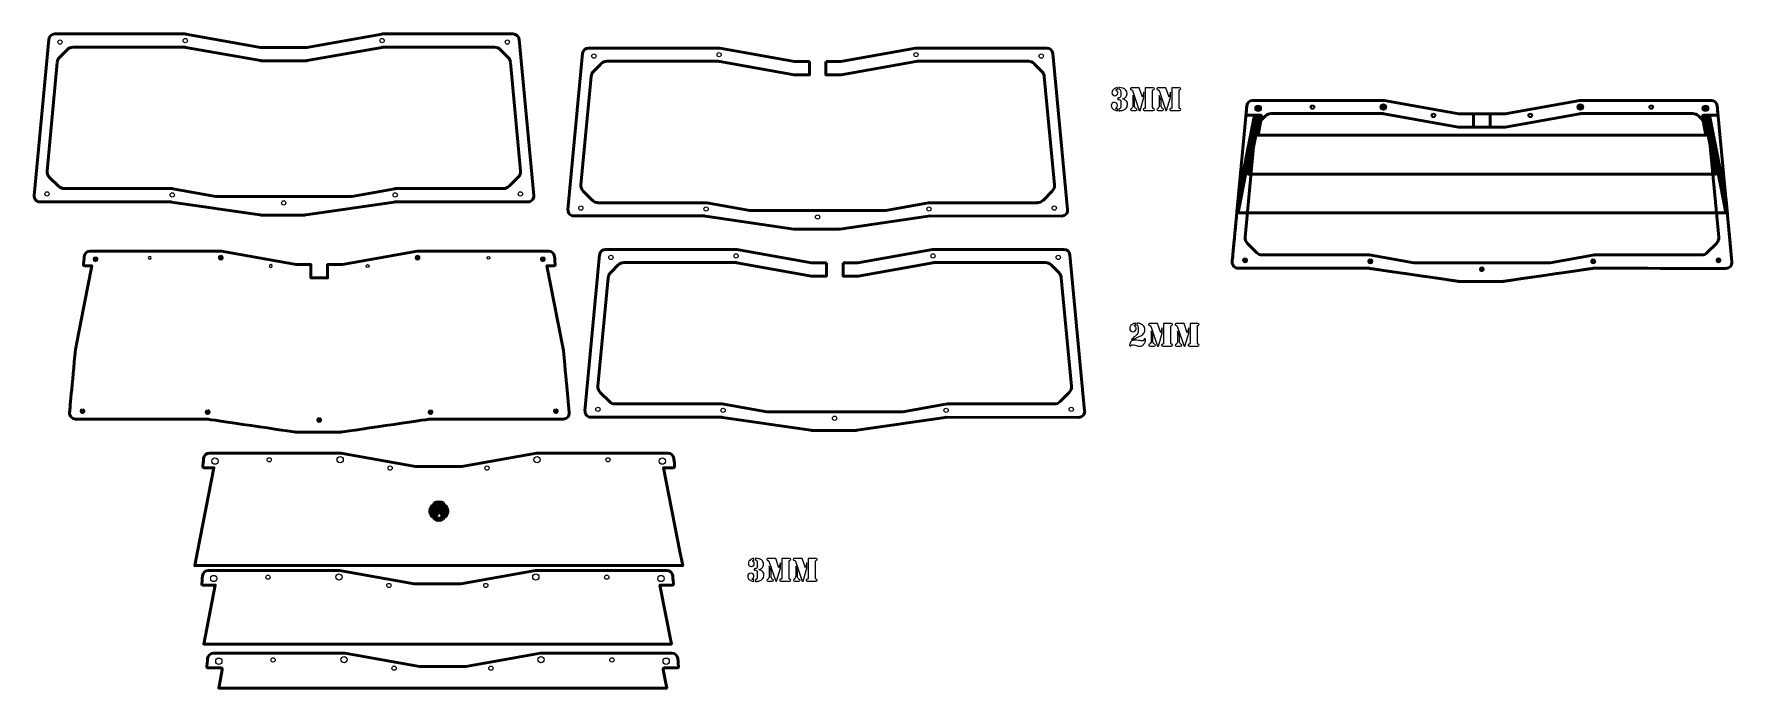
# Model space of a CAD drawing. Header units: millimetres. Extents: x -1113 to 163, y -392 to 100.
import ezdxf

# ---------------------------------------------------------------- set-up
doc = ezdxf.new("R2010")
doc.units = ezdxf.units.MM
doc.header["$MEASUREMENT"] = 0
doc.layers.add('Layer 1', color=7, linetype='Continuous')

msp = doc.modelspace()

# ---------------------------------------------------------------- linework, layer by layer
at = {"layer": 'Layer 1', "color": 250, "lineweight": 20}
for centre, major_axis in [((-1093.5129, 93.6162), (0, 1.6)), ((-999.4226, 94.7228), (0, 1.6)), ((-851.5236, 94.7228), (0, 1.6)), ((-757.4333, 93.6162), (0, 1.6)), ((-692.4045, 83.0328), (0, 1.6)), ((-598.3142, 84.1394), (0, 1.6)), ((-450.4152, 84.1394), (0, 1.6)), ((-356.3249, 83.0328), (0, 1.6)), ((-193.3541, 43.7438), (0, 2.35)), ((-193.3541, 43.7438), (0, 2.35)), ((-193.3541, 43.7438), (0, 2.35)), ((-193.3541, 43.7438), (0, 1.6)), ((-193.3541, 43.7438), (0, 1.6)), ((-193.3541, 43.7438), (0, 1.6)), ((-152.5808, 44.719), (0, 1.6)), ((-152.5808, 44.719), (0, 1.6)), ((-152.5808, 44.719), (0, 1.6)), ((-99.2638, 44.8504), (0, 2.35)), ((-99.2638, 44.8504), (0, 2.35)), ((-99.2638, 44.8504), (0, 2.35)), ((-99.2638, 44.8504), (0, 1.6)), ((-99.2638, 44.8504), (0, 1.6)), ((-99.2638, 44.8504), (0, 1.6)), ((-61.6954, 38.5026), (0, 1.6)), ((-61.6954, 38.5026), (0, 1.6)), ((-61.6954, 38.5026), (0, 1.6)), ((11.0638, 38.5026), (0, 1.6)), ((11.0638, 38.5026), (0, 1.6)), ((11.0638, 38.5026), (0, 1.6)), ((48.6352, 44.8504), (0, 2.35)), ((48.6352, 44.8504), (0, 2.35)), ((48.6352, 44.8504), (0, 2.35)), ((48.6352, 44.8504), (0, 1.6)), ((48.6352, 44.8504), (0, 1.6)), ((48.6352, 44.8504), (0, 1.6)), ((101.9492, 44.719), (0, 1.6)), ((101.9492, 44.719), (0, 1.6)), ((101.9492, 44.719), (0, 1.6)), ((142.7254, 43.7438), (0, 2.35)), ((142.7254, 43.7438), (0, 2.35)), ((142.7254, 43.7438), (0, 2.35)), ((142.7255, 43.7438), (0, 1.6)), ((142.7255, 43.7438), (0, 1.6)), ((142.7255, 43.7438), (0, 1.6)), ((-1103.3074, -20.5043), (0, 1.6)), ((-1009.2262, -21.2308), (0, 1.6)), ((-841.72, -21.2308), (0, 1.6)), ((-747.6388, -20.5043), (0, 1.6)), ((-925.4731, -27.2169), (0, 1.6)), ((-925.4731, -27.2169), (0, 1.6)), ((-702.199, -31.0877), (0, 1.6)), ((-608.1178, -31.8142), (0, 1.6)), ((-524.3647, -37.8003), (0, 1.6)), ((-524.3647, -37.8003), (0, 1.6)), ((-440.6116, -31.8142), (0, 1.6)), ((-346.5304, -31.0877), (0, 1.6)), ((-679.6157, -68.1813), (0, 1.6)), ((-585.5254, -67.0747), (0, 1.6)), ((-437.6264, -67.0747), (0, 1.6)), ((-343.5361, -68.1813), (0, 1.6)), ((-203.1486, -70.3767), (0, 1.6)), ((-203.1486, -70.3767), (0, 1.6)), ((-203.1486, -70.3767), (0, 1.6)), ((-109.0674, -71.1032), (0, 1.6)), ((-109.0674, -71.1032), (0, 1.6)), ((-109.0674, -71.1032), (0, 1.6)), ((-25.3143, -77.0893), (0, 1.6)), ((-25.3143, -77.0893), (0, 1.6)), ((-25.3143, -77.0893), (0, 1.6)), ((-25.3143, -77.0893), (0, 1.6)), ((-25.3143, -77.0893), (0, 1.6)), ((-25.3143, -77.0893), (0, 1.6)), ((58.4388, -71.1032), (0, 1.6)), ((58.4388, -71.1032), (0, 1.6)), ((58.4388, -71.1032), (0, 1.6)), ((152.52, -70.3767), (0, 1.6)), ((152.52, -70.3767), (0, 1.6)), ((152.52, -70.3767), (0, 1.6)), ((-689.4102, -182.3018), (0, 1.6)), ((-595.329, -183.0283), (0, 1.6)), ((-511.5759, -189.0144), (0, 1.6)), ((-511.5759, -189.0144), (0, 1.6)), ((-427.8228, -183.0283), (0, 1.6)), ((-333.7416, -182.3018), (0, 1.6)), ((-883.9473, -308.26), (0, 2.35)), ((-736.0483, -308.26), (0, 2.35)), ((-978.0376, -309.3666), (0, 2.35)), ((-937.2643, -308.3914), (0, 1.6)), ((-846.3789, -314.6078), (0, 1.6)), ((-773.6197, -314.6078), (0, 1.6)), ((-682.7343, -308.3914), (0, 1.6)), ((-641.9581, -309.3666), (0, 2.35)), ((-974.1745, -371.4979), (0, 2.35)), ((-933.4012, -370.5227), (0, 1.6)), ((-880.0842, -370.3913), (0, 2.35)), ((-732.1852, -370.3913), (0, 2.35)), ((-678.8712, -370.5227), (0, 1.6)), ((-638.095, -371.4979), (0, 2.35)), ((-842.5158, -376.7391), (0, 1.6)), ((-769.7566, -376.7391), (0, 1.6))]:
    msp.add_ellipse(centre, major_axis=major_axis, ratio=1, dxfattribs=at)
at = {"layer": 'Layer 1', "lineweight": 20}
for centre, major_axis in [((-977.1427, -221.1954), (0, 2.35)), ((-936.3694, -220.2202), (0, 1.6)), ((-883.0524, -220.0888), (0, 2.35)), ((-845.484, -226.4366), (0, 1.6)), ((-772.7248, -226.4366), (0, 1.6)), ((-735.1534, -220.0888), (0, 2.35)), ((-681.8394, -220.2202), (0, 1.6)), ((-641.0632, -221.1954), (0, 2.35))]:
    msp.add_ellipse(centre, major_axis=major_axis, ratio=1, dxfattribs=at)
at = {"layer": 'Layer 1', "color": 250, "lineweight": 50}
for points in [[(-1112.9969, -21.5595), (-1112.9969, -21.5595), (-1101.9862, 95.5941), (-1101.9862, 95.5941)], [(-1097.4882, 99.6792), (-1099.8092, 99.6792), (-1101.7491, 97.9132), (-1101.9664, 95.6024)], [(-1097.4988, 99.6792), (-1097.4988, 99.6792), (-999.7156, 99.6792), (-999.7156, 99.6792)], [(-1083.7366, 89.7216), (-1085.3281, 89.7216), (-1086.8544, 89.0894), (-1087.9798, 87.964)], [(-1000.0542, 89.7216), (-1000.0542, 89.7216), (-1083.7472, 89.7216), (-1083.7472, 89.7216)], [(-998.9922, 89.6288), (-999.3393, 89.6905), (-999.6911, 89.7216), (-1000.0436, 89.7216)], [(-998.9169, 99.6096), (-999.177, 99.6559), (-999.4407, 99.6792), (-999.705, 99.6792)], [(-942.9254, 79.6251), (-942.9254, 79.6251), (-998.9959, 89.6158), (-998.9959, 89.6158)], [(-998.9324, 99.6157), (-998.9324, 99.6157), (-942.7984, 89.6251), (-942.7984, 89.6251)], [(-942.7927, 89.6311), (-942.5326, 89.5848), (-942.2689, 89.5616), (-942.0046, 89.5616)], [(-908.7519, 89.5616), (-908.4877, 89.5616), (-908.224, 89.5848), (-907.9638, 89.6311)], [(-907.9793, 89.6251), (-907.9793, 89.6251), (-851.8453, 99.6157), (-851.8453, 99.6157)], [(-851.7606, 89.6158), (-851.7606, 89.6158), (-907.8311, 79.6251), (-907.8311, 79.6251)], [(-851.0516, 99.6792), (-851.3158, 99.6792), (-851.5795, 99.6559), (-851.8396, 99.6096)], [(-850.7129, 89.7216), (-851.0654, 89.7216), (-851.4172, 89.6905), (-851.7643, 89.6288)], [(-851.0621, 99.6792), (-851.0621, 99.6792), (-753.1372, 99.6792), (-753.1372, 99.6792)], [(-767.0093, 89.7216), (-767.0093, 89.7216), (-850.7235, 89.7216), (-850.7235, 89.7216)], [(-762.7555, 87.964), (-763.8809, 89.0894), (-765.4072, 89.7216), (-766.9987, 89.7216)], [(-748.6484, 95.6011), (-748.8651, 97.9125), (-750.8052, 99.6792), (-753.1267, 99.6792)], [(-748.6711, 95.5941), (-748.6711, 95.5941), (-737.5822, -21.6256), (-737.5822, -21.6256)], [(-1095.6217, 78.3551), (-1095.6217, 78.3551), (-1103.2841, -3.0519), (-1103.2841, -3.0519)], [(-1093.8853, 82.0585), (-1094.8734, 81.0704), (-1095.4857, 79.7684), (-1095.6166, 78.3772)], [(-1087.9806, 87.9436), (-1087.9806, 87.9436), (-1093.8861, 82.0381), (-1093.8861, 82.0381)], [(-942.929, 79.6544), (-942.582, 79.5926), (-942.2301, 79.5616), (-941.8776, 79.5616)], [(-908.8895, 79.5404), (-908.8895, 79.5404), (-920.7216, 79.5404), (-920.7216, 79.5404)], [(-908.8789, 79.5616), (-908.5264, 79.5616), (-908.1746, 79.5927), (-907.8275, 79.6544)], [(-756.8493, 82.0381), (-756.8493, 82.0381), (-762.7548, 87.9436), (-762.7548, 87.9436)], [(-755.1187, 78.3754), (-755.2492, 79.7673), (-755.8616, 81.07), (-756.8501, 82.0585)], [(-747.4936, -3.0519), (-747.4936, -3.0519), (-755.1348, 78.3551), (-755.1348, 78.3551)], [(-711.8885, -32.1429), (-711.8885, -32.1429), (-700.8778, 85.0107), (-700.8778, 85.0107)], [(-696.3798, 89.0958), (-698.7008, 89.0958), (-700.6407, 87.3298), (-700.858, 85.019)], [(-696.3904, 89.0958), (-696.3904, 89.0958), (-598.6072, 89.0958), (-598.6072, 89.0958)], [(-686.8722, 77.3602), (-686.8722, 77.3602), (-692.7777, 71.4547), (-692.7777, 71.4547)], [(-682.6282, 79.1382), (-684.2197, 79.1382), (-685.746, 78.506), (-686.8714, 77.3806)], [(-598.9458, 79.1382), (-598.9458, 79.1382), (-682.6388, 79.1382), (-682.6388, 79.1382)], [(-597.8838, 79.0454), (-598.2309, 79.1071), (-598.5827, 79.1382), (-598.9352, 79.1382)], [(-597.8085, 89.0262), (-598.0686, 89.0725), (-598.3323, 89.0958), (-598.5966, 89.0958)], [(-541.817, 69.0417), (-541.817, 69.0417), (-597.8875, 79.0324), (-597.8875, 79.0324)], [(-597.824, 89.0323), (-597.824, 89.0323), (-541.69, 79.0417), (-541.69, 79.0417)], [(-541.6843, 79.0477), (-541.4242, 79.0014), (-541.1605, 78.9782), (-540.8962, 78.9782)], [(-530.5126, 78.957), (-530.5126, 78.957), (-540.9068, 78.957), (-540.9068, 78.957)], [(-507.6541, 78.957), (-507.6541, 78.957), (-518.011, 78.957), (-518.011, 78.957)], [(-507.6435, 78.9782), (-507.3793, 78.9782), (-507.1156, 79.0014), (-506.8554, 79.0477)], [(-506.8709, 79.0417), (-506.8709, 79.0417), (-450.7369, 89.0323), (-450.7369, 89.0323)], [(-450.6522, 79.0324), (-450.6522, 79.0324), (-506.7227, 69.0417), (-506.7227, 69.0417)], [(-449.9432, 89.0958), (-450.2074, 89.0958), (-450.4711, 89.0725), (-450.7312, 89.0262)], [(-449.6045, 79.1382), (-449.957, 79.1382), (-450.3088, 79.1071), (-450.6559, 79.0454)], [(-449.9537, 89.0958), (-449.9537, 89.0958), (-352.0288, 89.0958), (-352.0288, 89.0958)], [(-365.9009, 79.1382), (-365.9009, 79.1382), (-449.6151, 79.1382), (-449.6151, 79.1382)], [(-361.6471, 77.3806), (-362.7725, 78.506), (-364.2988, 79.1382), (-365.8903, 79.1382)], [(-355.7409, 71.4547), (-355.7409, 71.4547), (-361.6464, 77.3602), (-361.6464, 77.3602)], [(-347.54, 85.0177), (-347.7567, 87.3291), (-349.6968, 89.0958), (-352.0183, 89.0958)], [(-347.5627, 85.0107), (-347.5627, 85.0107), (-336.4738, -32.209), (-336.4738, -32.209)], [(-694.5133, 67.7717), (-694.5133, 67.7717), (-702.1757, -13.6353), (-702.1757, -13.6353)], [(-692.7769, 71.4751), (-693.765, 70.487), (-694.3773, 69.185), (-694.5082, 67.7938)], [(-541.8206, 69.071), (-541.4736, 69.0092), (-541.1217, 68.9782), (-540.7692, 68.9782)], [(-507.7705, 68.9782), (-507.418, 68.9782), (-507.0662, 69.0093), (-506.7191, 69.071)], [(-354.0103, 67.792), (-354.1408, 69.1839), (-354.7532, 70.4866), (-355.7417, 71.4751)], [(-346.3852, -13.6353), (-346.3852, -13.6353), (-354.0264, 67.7717), (-354.0264, 67.7717)], [(-212.8381, -71.4319), (-212.8381, -71.4319), (-201.8274, 45.7217), (-201.8274, 45.7217)], [(-212.8381, -71.4319), (-212.8381, -71.4319), (-201.8274, 45.7217), (-201.8274, 45.7217)], [(-212.8381, -71.4319), (-212.8381, -71.4319), (-201.8274, 45.7217), (-201.8274, 45.7217)], [(-197.3294, 49.8068), (-199.6504, 49.8068), (-201.5903, 48.0408), (-201.8076, 45.73)], [(-197.3294, 49.8068), (-199.6504, 49.8068), (-201.5903, 48.0408), (-201.8076, 45.73)], [(-197.3294, 49.8068), (-199.6504, 49.8068), (-201.5903, 48.0408), (-201.8076, 45.73)], [(-197.34, 49.8068), (-197.34, 49.8068), (-99.5568, 49.8068), (-99.5568, 49.8068)], [(-197.34, 49.8068), (-197.34, 49.8068), (-99.5568, 49.8068), (-99.5568, 49.8068)], [(-197.34, 49.8068), (-197.34, 49.8068), (-99.5568, 49.8068), (-99.5568, 49.8068)], [(-183.5778, 39.8492), (-185.1693, 39.8492), (-186.6956, 39.217), (-187.821, 38.0916)], [(-183.5778, 39.8492), (-185.1693, 39.8492), (-186.6956, 39.217), (-187.821, 38.0916)], [(-183.5778, 39.8492), (-185.1693, 39.8492), (-186.6956, 39.217), (-187.821, 38.0916)], [(-99.8954, 39.8492), (-99.8954, 39.8492), (-183.5884, 39.8492), (-183.5884, 39.8492)], [(-99.8954, 39.8492), (-99.8954, 39.8492), (-183.5884, 39.8492), (-183.5884, 39.8492)], [(-99.8954, 39.8492), (-99.8954, 39.8492), (-183.5884, 39.8492), (-183.5884, 39.8492)], [(-98.8334, 39.7564), (-99.1805, 39.8181), (-99.5323, 39.8492), (-99.8848, 39.8492)], [(-98.8334, 39.7564), (-99.1805, 39.8181), (-99.5323, 39.8492), (-99.8848, 39.8492)], [(-98.8334, 39.7564), (-99.1805, 39.8181), (-99.5323, 39.8492), (-99.8848, 39.8492)], [(-98.7581, 49.7372), (-99.0182, 49.7835), (-99.2819, 49.8068), (-99.5462, 49.8068)], [(-98.7581, 49.7372), (-99.0182, 49.7835), (-99.2819, 49.8068), (-99.5462, 49.8068)], [(-98.7581, 49.7372), (-99.0182, 49.7835), (-99.2819, 49.8068), (-99.5462, 49.8068)], [(-42.7666, 29.7527), (-42.7666, 29.7527), (-98.8371, 39.7434), (-98.8371, 39.7434)], [(-42.7666, 29.7527), (-42.7666, 29.7527), (-98.8371, 39.7434), (-98.8371, 39.7434)], [(-42.7666, 29.7527), (-42.7666, 29.7527), (-98.8371, 39.7434), (-98.8371, 39.7434)], [(-98.7736, 49.7433), (-98.7736, 49.7433), (-42.6396, 39.7527), (-42.6396, 39.7527)], [(-98.7736, 49.7433), (-98.7736, 49.7433), (-42.6396, 39.7527), (-42.6396, 39.7527)], [(-98.7736, 49.7433), (-98.7736, 49.7433), (-42.6396, 39.7527), (-42.6396, 39.7527)], [(-42.6339, 39.7587), (-42.3738, 39.7124), (-42.1101, 39.6892), (-41.8458, 39.6892)], [(-42.6339, 39.7587), (-42.3738, 39.7124), (-42.1101, 39.6892), (-41.8458, 39.6892)], [(-42.6339, 39.7587), (-42.3738, 39.7124), (-42.1101, 39.6892), (-41.8458, 39.6892)], [(-31.4622, 39.668), (-31.4622, 39.668), (-41.8564, 39.668), (-41.8564, 39.668)], [(-31.4622, 39.668), (-31.4622, 39.668), (-41.8564, 39.668), (-41.8564, 39.668)], [(-8.6037, 39.668), (-8.6037, 39.668), (-18.9606, 39.668), (-18.9606, 39.668)], [(-8.6037, 39.668), (-8.6037, 39.668), (-18.9606, 39.668), (-18.9606, 39.668)], [(-8.5931, 39.6892), (-8.3289, 39.6892), (-8.0652, 39.7124), (-7.805, 39.7587)], [(-8.5931, 39.6892), (-8.3289, 39.6892), (-8.0652, 39.7124), (-7.805, 39.7587)], [(-8.5931, 39.6892), (-8.3289, 39.6892), (-8.0652, 39.7124), (-7.805, 39.7587)], [(-7.8205, 39.7527), (-7.8205, 39.7527), (48.3135, 49.7433), (48.3135, 49.7433)], [(-7.8205, 39.7527), (-7.8205, 39.7527), (48.3135, 49.7433), (48.3135, 49.7433)], [(-7.8205, 39.7527), (-7.8205, 39.7527), (48.3135, 49.7433), (48.3135, 49.7433)], [(48.3982, 39.7434), (48.3982, 39.7434), (-7.6723, 29.7527), (-7.6723, 29.7527)], [(48.3982, 39.7434), (48.3982, 39.7434), (-7.6723, 29.7527), (-7.6723, 29.7527)], [(48.3982, 39.7434), (48.3982, 39.7434), (-7.6723, 29.7527), (-7.6723, 29.7527)], [(49.1072, 49.8068), (48.843, 49.8068), (48.5793, 49.7835), (48.3192, 49.7372)], [(49.1072, 49.8068), (48.843, 49.8068), (48.5793, 49.7835), (48.3192, 49.7372)], [(49.1072, 49.8068), (48.843, 49.8068), (48.5793, 49.7835), (48.3192, 49.7372)], [(49.4459, 39.8492), (49.0934, 39.8492), (48.7416, 39.8181), (48.3945, 39.7564)], [(49.4459, 39.8492), (49.0934, 39.8492), (48.7416, 39.8181), (48.3945, 39.7564)], [(49.4459, 39.8492), (49.0934, 39.8492), (48.7416, 39.8181), (48.3945, 39.7564)], [(49.0967, 49.8068), (49.0967, 49.8068), (147.0216, 49.8068), (147.0216, 49.8068)], [(49.0967, 49.8068), (49.0967, 49.8068), (147.0216, 49.8068), (147.0216, 49.8068)], [(49.0967, 49.8068), (49.0967, 49.8068), (147.0216, 49.8068), (147.0216, 49.8068)], [(133.1495, 39.8492), (133.1495, 39.8492), (49.4353, 39.8492), (49.4353, 39.8492)], [(133.1495, 39.8492), (133.1495, 39.8492), (49.4353, 39.8492), (49.4353, 39.8492)], [(133.1495, 39.8492), (133.1495, 39.8492), (49.4353, 39.8492), (49.4353, 39.8492)], [(137.4033, 38.0916), (136.2779, 39.217), (134.7516, 39.8492), (133.1601, 39.8492)], [(137.4033, 38.0916), (136.2779, 39.217), (134.7516, 39.8492), (133.1601, 39.8492)], [(137.4033, 38.0916), (136.2779, 39.217), (134.7516, 39.8492), (133.1601, 39.8492)], [(151.5104, 45.7287), (151.2937, 48.0401), (149.3536, 49.8068), (147.0321, 49.8068)], [(151.5104, 45.7287), (151.2937, 48.0401), (149.3536, 49.8068), (147.0321, 49.8068)], [(151.5104, 45.7287), (151.2937, 48.0401), (149.3536, 49.8068), (147.0321, 49.8068)], [(151.4877, 45.7217), (151.4877, 45.7217), (162.5766, -71.498), (162.5766, -71.498)], [(151.4877, 45.7217), (151.4877, 45.7217), (162.5766, -71.498), (162.5766, -71.498)], [(151.4877, 45.7217), (151.4877, 45.7217), (162.5766, -71.498), (162.5766, -71.498)], [(-195.4629, 28.4827), (-195.4629, 28.4827), (-203.1253, -52.9243), (-203.1253, -52.9243)], [(-195.4629, 28.4827), (-195.4629, 28.4827), (-203.1253, -52.9243), (-203.1253, -52.9243)], [(-195.4629, 28.4827), (-195.4629, 28.4827), (-203.1253, -52.9243), (-203.1253, -52.9243)], [(-193.7265, 32.1861), (-194.7146, 31.198), (-195.3269, 29.896), (-195.4578, 28.5048)], [(-193.7265, 32.1861), (-194.7146, 31.198), (-195.3269, 29.896), (-195.4578, 28.5048)], [(-193.7265, 32.1861), (-194.7146, 31.198), (-195.3269, 29.896), (-195.4578, 28.5048)], [(-187.8218, 38.0712), (-187.8218, 38.0712), (-193.7273, 32.1657), (-193.7273, 32.1657)], [(-187.8218, 38.0712), (-187.8218, 38.0712), (-193.7273, 32.1657), (-193.7273, 32.1657)], [(-187.8218, 38.0712), (-187.8218, 38.0712), (-193.7273, 32.1657), (-193.7273, 32.1657)], [(-42.7702, 29.782), (-42.4232, 29.7202), (-42.0713, 29.6892), (-41.7188, 29.6892)], [(-42.7702, 29.782), (-42.4232, 29.7202), (-42.0713, 29.6892), (-41.7188, 29.6892)], [(-42.7702, 29.782), (-42.4232, 29.7202), (-42.0713, 29.6892), (-41.7188, 29.6892)], [(-8.7307, 29.668), (-8.7307, 29.668), (-20.5628, 29.668), (-20.5628, 29.668)], [(-8.7201, 29.6892), (-8.3676, 29.6892), (-8.0158, 29.7203), (-7.6687, 29.782)], [(-8.7201, 29.6892), (-8.3676, 29.6892), (-8.0158, 29.7203), (-7.6687, 29.782)], [(-8.7201, 29.6892), (-8.3676, 29.6892), (-8.0158, 29.7203), (-7.6687, 29.782)], [(143.3095, 32.1657), (143.3095, 32.1657), (137.404, 38.0712), (137.404, 38.0712)], [(143.3095, 32.1657), (143.3095, 32.1657), (137.404, 38.0712), (137.404, 38.0712)], [(143.3095, 32.1657), (143.3095, 32.1657), (137.404, 38.0712), (137.404, 38.0712)], [(145.0401, 28.503), (144.9096, 29.8949), (144.2972, 31.1976), (143.3087, 32.1861)], [(145.0401, 28.503), (144.9096, 29.8949), (144.2972, 31.1976), (143.3087, 32.1861)], [(145.0401, 28.503), (144.9096, 29.8949), (144.2972, 31.1976), (143.3087, 32.1861)], [(152.6652, -52.9243), (152.6652, -52.9243), (145.024, 28.4827), (145.024, 28.4827)], [(152.6652, -52.9243), (152.6652, -52.9243), (145.024, 28.4827), (145.024, 28.4827)], [(152.6652, -52.9243), (152.6652, -52.9243), (145.024, 28.4827), (145.024, 28.4827)], [(-1103.2577, -3.051), (-1103.4251, -4.8306), (-1102.7904, -6.5921), (-1101.5265, -7.856)], [(-1101.5484, -7.8567), (-1101.5484, -7.8567), (-1094.6904, -14.7147), (-1094.6904, -14.7147)], [(-756.0873, -14.7147), (-756.0873, -14.7147), (-749.2293, -7.8567), (-749.2293, -7.8567)], [(-749.2089, -7.856), (-747.9454, -6.5925), (-747.3107, -4.8317), (-747.4775, -3.0527)], [(-1094.6897, -14.6929), (-1093.5643, -15.8182), (-1092.038, -16.4504), (-1090.4465, -16.4504)], [(-1090.4571, -16.4716), (-1090.4571, -16.4716), (-1009.6851, -16.4716), (-1009.6851, -16.4716)], [(-1008.6231, -16.5644), (-1008.9701, -16.5026), (-1009.322, -16.4716), (-1009.6745, -16.4716)], [(-1008.6479, -16.5562), (-1008.6479, -16.5562), (-976.4746, -22.2924), (-976.4746, -22.2924)], [(-976.4782, -22.2843), (-976.1311, -22.346), (-975.7793, -22.3771), (-975.4268, -22.3771)], [(-975.4374, -22.3771), (-975.4374, -22.3771), (-875.2345, -22.3771), (-875.2345, -22.3771)], [(-875.2239, -22.3771), (-874.8714, -22.3771), (-874.5196, -22.346), (-874.1725, -22.2843)], [(-874.1973, -22.2924), (-874.1973, -22.2924), (-842.024, -16.5562), (-842.024, -16.5562)], [(-840.9551, -16.4716), (-841.3076, -16.4716), (-841.6594, -16.5027), (-842.0065, -16.5644)], [(-840.9656, -16.4716), (-840.9656, -16.4716), (-760.3206, -16.4716), (-760.3206, -16.4716)], [(-760.3101, -16.4504), (-758.7186, -16.4504), (-757.1922, -15.8182), (-756.0669, -14.6928)], [(-702.1493, -13.6344), (-702.3167, -15.414), (-701.682, -17.1755), (-700.4181, -18.4394)], [(-700.44, -18.4401), (-700.44, -18.4401), (-693.582, -25.2981), (-693.582, -25.2981)], [(-693.5813, -25.2763), (-692.4559, -26.4016), (-690.9296, -27.0338), (-689.3381, -27.0338)], [(-359.2017, -27.0338), (-357.6102, -27.0338), (-356.0838, -26.4016), (-354.9585, -25.2762)], [(-354.9789, -25.2981), (-354.9789, -25.2981), (-348.1209, -18.4401), (-348.1209, -18.4401)], [(-348.1005, -18.4394), (-346.837, -17.1759), (-346.2023, -15.4151), (-346.3691, -13.6361)], [(-1010.4973, -26.4702), (-1010.4973, -26.4702), (-1108.5095, -26.4702), (-1108.5095, -26.4702)], [(-1009.6987, -26.5398), (-1009.9588, -26.4935), (-1010.2225, -26.4702), (-1010.4867, -26.4702)], [(-943.3778, -36.2493), (-943.3778, -36.2493), (-1009.7142, -26.5549), (-1009.7142, -26.5549)], [(-943.3722, -36.222), (-943.112, -36.2683), (-942.8483, -36.2916), (-942.5841, -36.2916)], [(-942.5947, -36.3128), (-942.5947, -36.3128), (-909.5324, -36.3128), (-909.5324, -36.3128)], [(-909.5218, -36.2916), (-909.2576, -36.2916), (-908.9939, -36.2683), (-908.7338, -36.222)], [(-842.4129, -26.5549), (-842.4129, -26.5549), (-908.7492, -36.2493), (-908.7492, -36.2493)], [(-841.6192, -26.4702), (-841.8834, -26.4702), (-842.1471, -26.4935), (-842.4073, -26.5398)], [(-742.0696, -26.5363), (-742.0696, -26.5363), (-841.6297, -26.4702), (-841.6297, -26.4702)], [(-609.3889, -37.0536), (-609.3889, -37.0536), (-707.4011, -37.0536), (-707.4011, -37.0536)], [(-689.3487, -27.055), (-689.3487, -27.055), (-608.5767, -27.055), (-608.5767, -27.055)], [(-608.5903, -37.1232), (-608.8504, -37.0769), (-609.1141, -37.0536), (-609.3783, -37.0536)], [(-542.2694, -46.8327), (-542.2694, -46.8327), (-608.6058, -37.1383), (-608.6058, -37.1383)], [(-607.5147, -27.1478), (-607.8617, -27.086), (-608.2136, -27.055), (-608.5661, -27.055)], [(-607.5395, -27.1396), (-607.5395, -27.1396), (-575.3662, -32.8758), (-575.3662, -32.8758)], [(-575.3698, -32.8677), (-575.0227, -32.9294), (-574.6709, -32.9605), (-574.3184, -32.9605)], [(-574.329, -32.9605), (-574.329, -32.9605), (-474.1261, -32.9605), (-474.1261, -32.9605)], [(-441.3045, -37.1383), (-441.3045, -37.1383), (-507.6408, -46.8327), (-507.6408, -46.8327)], [(-474.1155, -32.9605), (-473.763, -32.9605), (-473.4112, -32.9294), (-473.0641, -32.8677)], [(-473.0889, -32.8758), (-473.0889, -32.8758), (-440.9156, -27.1396), (-440.9156, -27.1396)], [(-440.5108, -37.0536), (-440.775, -37.0536), (-441.0387, -37.0769), (-441.2989, -37.1232)], [(-439.8467, -27.055), (-440.1992, -27.055), (-440.551, -27.0861), (-440.8981, -27.1478)], [(-340.9612, -37.1197), (-340.9612, -37.1197), (-440.5213, -37.0536), (-440.5213, -37.0536)], [(-439.8572, -27.055), (-439.8572, -27.055), (-359.2122, -27.055), (-359.2122, -27.055)], [(-542.2638, -46.8054), (-542.0036, -46.8517), (-541.7399, -46.875), (-541.4757, -46.875)], [(-541.4863, -46.8962), (-541.4863, -46.8962), (-508.424, -46.8962), (-508.424, -46.8962)], [(-508.4134, -46.875), (-508.1492, -46.875), (-507.8855, -46.8517), (-507.6254, -46.8054)], [(-683.591, -62.1183), (-685.912, -62.1183), (-687.8519, -63.8843), (-688.0692, -66.1951)], [(-683.6016, -62.1183), (-683.6016, -62.1183), (-585.8184, -62.1183), (-585.8184, -62.1183)], [(-585.0197, -62.1879), (-585.2798, -62.1416), (-585.5435, -62.1183), (-585.8078, -62.1183)], [(-585.0352, -62.1818), (-585.0352, -62.1818), (-528.9012, -72.1724), (-528.9012, -72.1724)], [(-494.0821, -72.1724), (-494.0821, -72.1724), (-437.9481, -62.1818), (-437.9481, -62.1818)], [(-437.1544, -62.1183), (-437.4186, -62.1183), (-437.6823, -62.1416), (-437.9424, -62.1879)], [(-437.1649, -62.1183), (-437.1649, -62.1183), (-339.24, -62.1183), (-339.24, -62.1183)], [(-334.7512, -66.1964), (-334.9679, -63.885), (-336.908, -62.1183), (-339.2295, -62.1183)], [(-203.0989, -52.9234), (-203.2663, -54.703), (-202.6316, -56.4645), (-201.3677, -57.7284)], [(-203.0989, -52.9234), (-203.2663, -54.703), (-202.6316, -56.4645), (-201.3677, -57.7284)], [(-203.0989, -52.9234), (-203.2663, -54.703), (-202.6316, -56.4645), (-201.3677, -57.7284)], [(-201.3896, -57.7291), (-201.3896, -57.7291), (-194.5316, -64.5871), (-194.5316, -64.5871)], [(-201.3896, -57.7291), (-201.3896, -57.7291), (-194.5316, -64.5871), (-194.5316, -64.5871)], [(-201.3896, -57.7291), (-201.3896, -57.7291), (-194.5316, -64.5871), (-194.5316, -64.5871)], [(144.0715, -64.5871), (144.0715, -64.5871), (150.9295, -57.7291), (150.9295, -57.7291)], [(144.0715, -64.5871), (144.0715, -64.5871), (150.9295, -57.7291), (150.9295, -57.7291)], [(144.0715, -64.5871), (144.0715, -64.5871), (150.9295, -57.7291), (150.9295, -57.7291)], [(150.9499, -57.7284), (152.2134, -56.4649), (152.8481, -54.7041), (152.6813, -52.9251)], [(150.9499, -57.7284), (152.2134, -56.4649), (152.8481, -54.7041), (152.6813, -52.9251)], [(150.9499, -57.7284), (152.2134, -56.4649), (152.8481, -54.7041), (152.6813, -52.9251)], [(-699.0997, -183.357), (-699.0997, -183.357), (-688.089, -66.2034), (-688.089, -66.2034)], [(-674.0834, -73.8539), (-674.0834, -73.8539), (-679.9889, -79.7594), (-679.9889, -79.7594)], [(-669.8394, -72.0759), (-671.4309, -72.0759), (-672.9572, -72.7081), (-674.0826, -73.8335)], [(-586.157, -72.0759), (-586.157, -72.0759), (-669.85, -72.0759), (-669.85, -72.0759)], [(-585.095, -72.1687), (-585.4421, -72.107), (-585.7939, -72.0759), (-586.1464, -72.0759)], [(-529.0282, -82.1724), (-529.0282, -82.1724), (-585.0987, -72.1817), (-585.0987, -72.1817)], [(-528.8955, -72.1664), (-528.6354, -72.2127), (-528.3717, -72.2359), (-528.1074, -72.2359)], [(-517.7238, -72.2571), (-517.7238, -72.2571), (-528.118, -72.2571), (-528.118, -72.2571)], [(-494.8653, -72.2571), (-494.8653, -72.2571), (-505.2222, -72.2571), (-505.2222, -72.2571)], [(-494.8547, -72.2359), (-494.5905, -72.2359), (-494.3268, -72.2127), (-494.0666, -72.1664)], [(-437.8634, -72.1817), (-437.8634, -72.1817), (-493.9339, -82.1724), (-493.9339, -82.1724)], [(-436.8157, -72.0759), (-437.1682, -72.0759), (-437.52, -72.107), (-437.8671, -72.1687)], [(-353.1121, -72.0759), (-353.1121, -72.0759), (-436.8263, -72.0759), (-436.8263, -72.0759)], [(-348.8583, -73.8335), (-349.9837, -72.7081), (-351.51, -72.0759), (-353.1015, -72.0759)], [(-342.9521, -79.7594), (-342.9521, -79.7594), (-348.8576, -73.8539), (-348.8576, -73.8539)], [(-334.7739, -66.2034), (-334.7739, -66.2034), (-323.685, -183.4231), (-323.685, -183.4231)], [(-110.3385, -76.3426), (-110.3385, -76.3426), (-208.3507, -76.3426), (-208.3507, -76.3426)], [(-110.3385, -76.3426), (-110.3385, -76.3426), (-208.3507, -76.3426), (-208.3507, -76.3426)], [(-110.3385, -76.3426), (-110.3385, -76.3426), (-208.3507, -76.3426), (-208.3507, -76.3426)], [(-194.5309, -64.5653), (-193.4055, -65.6906), (-191.8792, -66.3228), (-190.2877, -66.3228)], [(-194.5309, -64.5653), (-193.4055, -65.6906), (-191.8792, -66.3228), (-190.2877, -66.3228)], [(-194.5309, -64.5653), (-193.4055, -65.6906), (-191.8792, -66.3228), (-190.2877, -66.3228)], [(-190.2983, -66.344), (-190.2983, -66.344), (-109.5263, -66.344), (-109.5263, -66.344)], [(-190.2983, -66.344), (-190.2983, -66.344), (-109.5263, -66.344), (-109.5263, -66.344)], [(-190.2983, -66.344), (-190.2983, -66.344), (-109.5263, -66.344), (-109.5263, -66.344)], [(-109.5399, -76.4122), (-109.8, -76.3659), (-110.0637, -76.3426), (-110.3279, -76.3426)], [(-109.5399, -76.4122), (-109.8, -76.3659), (-110.0637, -76.3426), (-110.3279, -76.3426)], [(-109.5399, -76.4122), (-109.8, -76.3659), (-110.0637, -76.3426), (-110.3279, -76.3426)], [(-43.219, -86.1217), (-43.219, -86.1217), (-109.5554, -76.4273), (-109.5554, -76.4273)], [(-43.219, -86.1217), (-43.219, -86.1217), (-109.5554, -76.4273), (-109.5554, -76.4273)], [(-43.219, -86.1217), (-43.219, -86.1217), (-109.5554, -76.4273), (-109.5554, -76.4273)], [(-108.4643, -66.4368), (-108.8113, -66.375), (-109.1632, -66.344), (-109.5157, -66.344)], [(-108.4643, -66.4368), (-108.8113, -66.375), (-109.1632, -66.344), (-109.5157, -66.344)], [(-108.4643, -66.4368), (-108.8113, -66.375), (-109.1632, -66.344), (-109.5157, -66.344)], [(-108.4891, -66.4286), (-108.4891, -66.4286), (-76.3158, -72.1648), (-76.3158, -72.1648)], [(-108.4891, -66.4286), (-108.4891, -66.4286), (-76.3158, -72.1648), (-76.3158, -72.1648)], [(-108.4891, -66.4286), (-108.4891, -66.4286), (-76.3158, -72.1648), (-76.3158, -72.1648)], [(-76.3194, -72.1567), (-75.9723, -72.2184), (-75.6205, -72.2495), (-75.268, -72.2495)], [(-76.3194, -72.1567), (-75.9723, -72.2184), (-75.6205, -72.2495), (-75.268, -72.2495)], [(-76.3194, -72.1567), (-75.9723, -72.2184), (-75.6205, -72.2495), (-75.268, -72.2495)], [(-75.2786, -72.2495), (-75.2786, -72.2495), (24.9243, -72.2495), (24.9243, -72.2495)], [(-75.2786, -72.2495), (-75.2786, -72.2495), (24.9243, -72.2495), (24.9243, -72.2495)], [(-75.2786, -72.2495), (-75.2786, -72.2495), (24.9243, -72.2495), (24.9243, -72.2495)], [(57.7459, -76.4273), (57.7459, -76.4273), (-8.5904, -86.1217), (-8.5904, -86.1217)], [(57.7459, -76.4273), (57.7459, -76.4273), (-8.5904, -86.1217), (-8.5904, -86.1217)], [(57.7459, -76.4273), (57.7459, -76.4273), (-8.5904, -86.1217), (-8.5904, -86.1217)], [(24.9349, -72.2495), (25.2874, -72.2495), (25.6392, -72.2184), (25.9863, -72.1567)], [(24.9349, -72.2495), (25.2874, -72.2495), (25.6392, -72.2184), (25.9863, -72.1567)], [(24.9349, -72.2495), (25.2874, -72.2495), (25.6392, -72.2184), (25.9863, -72.1567)], [(25.9615, -72.1648), (25.9615, -72.1648), (58.1348, -66.4286), (58.1348, -66.4286)], [(25.9615, -72.1648), (25.9615, -72.1648), (58.1348, -66.4286), (58.1348, -66.4286)], [(25.9615, -72.1648), (25.9615, -72.1648), (58.1348, -66.4286), (58.1348, -66.4286)], [(58.5396, -76.3426), (58.2754, -76.3426), (58.0117, -76.3659), (57.7515, -76.4122)], [(58.5396, -76.3426), (58.2754, -76.3426), (58.0117, -76.3659), (57.7515, -76.4122)], [(58.5396, -76.3426), (58.2754, -76.3426), (58.0117, -76.3659), (57.7515, -76.4122)], [(59.2037, -66.344), (58.8512, -66.344), (58.4994, -66.3751), (58.1523, -66.4368)], [(59.2037, -66.344), (58.8512, -66.344), (58.4994, -66.3751), (58.1523, -66.4368)], [(59.2037, -66.344), (58.8512, -66.344), (58.4994, -66.3751), (58.1523, -66.4368)], [(158.0892, -76.4087), (158.0892, -76.4087), (58.5291, -76.3426), (58.5291, -76.3426)], [(158.0892, -76.4087), (158.0892, -76.4087), (58.5291, -76.3426), (58.5291, -76.3426)], [(158.0892, -76.4087), (158.0892, -76.4087), (58.5291, -76.3426), (58.5291, -76.3426)], [(59.1932, -66.344), (59.1932, -66.344), (139.8382, -66.344), (139.8382, -66.344)], [(59.1932, -66.344), (59.1932, -66.344), (139.8382, -66.344), (139.8382, -66.344)], [(59.1932, -66.344), (59.1932, -66.344), (139.8382, -66.344), (139.8382, -66.344)], [(139.8487, -66.3228), (141.4402, -66.3228), (142.9666, -65.6906), (144.0919, -64.5652)], [(139.8487, -66.3228), (141.4402, -66.3228), (142.9666, -65.6906), (144.0919, -64.5652)], [(139.8487, -66.3228), (141.4402, -66.3228), (142.9666, -65.6906), (144.0919, -64.5652)], [(-681.7245, -83.4424), (-681.7245, -83.4424), (-689.3869, -164.8494), (-689.3869, -164.8494)], [(-679.9881, -79.739), (-680.9762, -80.7271), (-681.5885, -82.0291), (-681.7194, -83.4203)], [(-529.0318, -82.1431), (-528.6848, -82.2049), (-528.3329, -82.2359), (-527.9804, -82.2359)], [(-494.9817, -82.2359), (-494.6292, -82.2359), (-494.2774, -82.2048), (-493.9303, -82.1431)], [(-341.2215, -83.4221), (-341.352, -82.0302), (-341.9644, -80.7275), (-342.9529, -79.739)], [(-333.5964, -164.8494), (-333.5964, -164.8494), (-341.2376, -83.4424), (-341.2376, -83.4424)], [(-43.2134, -86.0944), (-42.9532, -86.1407), (-42.6895, -86.164), (-42.4253, -86.164)], [(-43.2134, -86.0944), (-42.9532, -86.1407), (-42.6895, -86.164), (-42.4253, -86.164)], [(-43.2134, -86.0944), (-42.9532, -86.1407), (-42.6895, -86.164), (-42.4253, -86.164)], [(-42.4359, -86.1852), (-42.4359, -86.1852), (-9.3736, -86.1852), (-9.3736, -86.1852)], [(-42.4359, -86.1852), (-42.4359, -86.1852), (-9.3736, -86.1852), (-9.3736, -86.1852)], [(-42.4359, -86.1852), (-42.4359, -86.1852), (-9.3736, -86.1852), (-9.3736, -86.1852)], [(-9.363, -86.164), (-9.0988, -86.164), (-8.8351, -86.1407), (-8.575, -86.0944)], [(-9.363, -86.164), (-9.0988, -86.164), (-8.8351, -86.1407), (-8.575, -86.0944)], [(-9.363, -86.164), (-9.0988, -86.164), (-8.8351, -86.1407), (-8.575, -86.0944)], [(-689.3605, -164.8485), (-689.5279, -166.6281), (-688.8932, -168.3896), (-687.6293, -169.6535)], [(-335.3117, -169.6535), (-334.0482, -168.39), (-333.4135, -166.6292), (-333.5803, -164.8502)], [(-687.6512, -169.6542), (-687.6512, -169.6542), (-680.7932, -176.5122), (-680.7932, -176.5122)], [(-680.7925, -176.4904), (-679.6671, -177.6157), (-678.1408, -178.2479), (-676.5493, -178.2479)], [(-676.5599, -178.2691), (-676.5599, -178.2691), (-595.7879, -178.2691), (-595.7879, -178.2691)], [(-594.7259, -178.3619), (-595.0729, -178.3001), (-595.4248, -178.2691), (-595.7773, -178.2691)], [(-594.7507, -178.3537), (-594.7507, -178.3537), (-562.5774, -184.0899), (-562.5774, -184.0899)], [(-460.3001, -184.0899), (-460.3001, -184.0899), (-428.1268, -178.3537), (-428.1268, -178.3537)], [(-427.0579, -178.2691), (-427.4104, -178.2691), (-427.7622, -178.3002), (-428.1093, -178.3619)], [(-427.0684, -178.2691), (-427.0684, -178.2691), (-346.4234, -178.2691), (-346.4234, -178.2691)], [(-346.4129, -178.2479), (-344.8214, -178.2479), (-343.295, -177.6157), (-342.1697, -176.4903)], [(-342.1901, -176.5122), (-342.1901, -176.5122), (-335.3321, -169.6542), (-335.3321, -169.6542)], [(-596.6001, -188.2677), (-596.6001, -188.2677), (-694.6123, -188.2677), (-694.6123, -188.2677)], [(-595.8015, -188.3373), (-596.0616, -188.291), (-596.3253, -188.2677), (-596.5895, -188.2677)], [(-529.4806, -198.0468), (-529.4806, -198.0468), (-595.817, -188.3524), (-595.817, -188.3524)], [(-562.581, -184.0818), (-562.2339, -184.1435), (-561.8821, -184.1746), (-561.5296, -184.1746)], [(-561.5402, -184.1746), (-561.5402, -184.1746), (-461.3373, -184.1746), (-461.3373, -184.1746)], [(-428.5157, -188.3524), (-428.5157, -188.3524), (-494.852, -198.0468), (-494.852, -198.0468)], [(-461.3267, -184.1746), (-460.9742, -184.1746), (-460.6224, -184.1435), (-460.2753, -184.0818)], [(-427.722, -188.2677), (-427.9862, -188.2677), (-428.2499, -188.291), (-428.5101, -188.3373)], [(-328.1724, -188.3338), (-328.1724, -188.3338), (-427.7325, -188.2677), (-427.7325, -188.2677)], [(-529.475, -198.0195), (-529.2148, -198.0658), (-528.9511, -198.0891), (-528.6869, -198.0891)], [(-528.6975, -198.1103), (-528.6975, -198.1103), (-495.6352, -198.1103), (-495.6352, -198.1103)], [(-495.6246, -198.0891), (-495.3604, -198.0891), (-495.0967, -198.0658), (-494.8366, -198.0195)]]:
    msp.add_open_spline(points, degree=3, dxfattribs=at)
for points, knots in [([(-908.7625, 89.5404), (-908.7625, 89.5404), (-931.621, 89.5404), (-931.621, 89.5404), (-931.621, 89.5404), (-942.0152, 89.5404), (-942.0152, 89.5404)], [0, 0, 0, 0, 0.5, 0.5, 0.5, 1, 1, 1, 1]), ([(-930.0561, 79.5404), (-930.0561, 79.5404), (-931.6044, 79.5404), (-931.6044, 79.5404), (-931.6044, 79.5404), (-941.8882, 79.5404), (-941.8882, 79.5404)], [0, 0, 0, 0, 0.5, 0.5, 0.5, 1, 1, 1, 1]), ([(-928.9555, 79.5404), (-928.9555, 79.5404), (-929.146, 79.5404), (-929.146, 79.5404), (-929.146, 79.5404), (-929.3153, 79.5404), (-929.3153, 79.5404), (-929.3153, 79.5404), (-929.5058, 79.5404), (-929.5058, 79.5404), (-929.5058, 79.5404), (-929.654, 79.5404), (-929.654, 79.5404), (-929.654, 79.5404), (-929.781, 79.5404), (-929.781, 79.5404), (-929.781, 79.5404), (-929.908, 79.5404), (-929.908, 79.5404), (-929.908, 79.5404), (-929.9715, 79.5404), (-929.9715, 79.5404), (-929.9715, 79.5404), (-930.035, 79.5404), (-930.035, 79.5404), (-930.035, 79.5404), (-930.0561, 79.5404), (-930.0561, 79.5404)], [0, 0, 0, 0, 0.111111111, 0.111111111, 0.111111111, 0.222222222, 0.222222222, 0.222222222, 0.333333333, 0.333333333, 0.333333333, 0.444444444, 0.444444444, 0.444444444, 0.555555556, 0.555555556, 0.555555556, 0.666666667, 0.666666667, 0.666666667, 0.777777778, 0.777777778, 0.777777778, 0.888888889, 0.888888889, 0.888888889, 1, 1, 1, 1]), ([(-920.7216, 79.5404), (-920.7216, 79.5404), (-920.7428, 79.5404), (-920.7428, 79.5404), (-920.7428, 79.5404), (-920.8063, 79.5404), (-920.8063, 79.5404), (-920.8063, 79.5404), (-920.9121, 79.5404), (-920.9121, 79.5404), (-920.9121, 79.5404), (-921.0391, 79.5404), (-921.0391, 79.5404), (-921.0391, 79.5404), (-921.2085, 79.5404), (-921.2085, 79.5404), (-921.2085, 79.5404), (-921.399, 79.5404), (-921.399, 79.5404), (-921.399, 79.5404), (-921.6106, 79.5404), (-921.6106, 79.5404), (-921.6106, 79.5404), (-921.8223, 79.5404), (-921.8223, 79.5404), (-921.8223, 79.5404), (-928.9555, 79.5404), (-928.9555, 79.5404)], [0, 0, 0, 0, 0.111111111, 0.111111111, 0.111111111, 0.222222222, 0.222222222, 0.222222222, 0.333333333, 0.333333333, 0.333333333, 0.444444444, 0.444444444, 0.444444444, 0.555555556, 0.555555556, 0.555555556, 0.666666667, 0.666666667, 0.666666667, 0.777777778, 0.777777778, 0.777777778, 0.888888889, 0.888888889, 0.888888889, 1, 1, 1, 1]), ([(-530.5332, 78.957), (-530.5332, 78.957), (-530.5305, 68.957), (-530.5305, 68.957), (-530.5305, 68.957), (-540.7798, 68.957), (-540.7798, 68.957)], [0, 0, 0, 0, 0.5, 0.5, 0.5, 1, 1, 1, 1]), ([(-507.7811, 68.957), (-507.7811, 68.957), (-518.0305, 68.957), (-518.0305, 68.957), (-518.0305, 68.957), (-518.0312, 78.9575), (-518.0312, 78.9575)], [0, 0, 0, 0, 0.5, 0.5, 0.5, 1, 1, 1, 1]), ([(151.2403, 38.7822), (151.2403, 38.7822), (145.7586, 38.7822), (145.7586, 38.7822), (145.7586, 38.7822), (145.7586, 38.7822), (145.7586, 38.7822), (145.7586, 38.7822), (154.2131, -4.4951), (154.2131, -4.4951), (154.2131, -4.4951), (154.2131, -4.4951), (154.2131, -4.4951), (154.2131, -4.4951), (158.2024, -24.9159), (158.2024, -24.9159), (158.2024, -24.9159), (158.2024, -24.9159), (158.2024, -24.9159), (159.6026, -39.6463), (160.7584, -51.8036), (160.7584, -51.8036), (160.7584, -51.8036), (160.7584, -51.8036), (160.7584, -51.8036), (160.7584, -51.8036), (162.5765, -71.498), (162.5765, -71.498), (162.5765, -71.498), (162.5765, -71.498), (162.5765, -71.498), (162.5765, -71.498), (162.578, -71.491), (162.578, -71.491), (162.578, -71.491), (162.578, -71.491), (162.578, -71.491), (162.6961, -72.7514), (162.2777, -74.0032), (161.4253, -74.9392), (161.4253, -74.9392), (161.4253, -74.9392), (161.4253, -74.9392), (160.573, -75.8752), (159.3656, -76.4087), (158.0997, -76.4087), (158.0997, -76.4087), (158.0997, -76.4087), (158.0997, -76.4087), (158.0997, -76.4087), (158.0891, -76.4087), (158.0891, -76.4087), (158.0891, -76.4087), (158.0891, -76.4087), (158.0891, -76.4087), (158.089, -76.4087), (60.2371, -76.3437), (58.551, -76.3426), (58.551, -76.3426), (58.551, -76.3426), (58.551, -76.3426), (58.5472, -76.3426), (58.5433, -76.3426), (58.5395, -76.3426), (58.5395, -76.3426), (58.5395, -76.3426), (58.5395, -76.3426), (58.2753, -76.3426), (58.0116, -76.3659), (57.7514, -76.4122), (57.7514, -76.4122), (57.7514, -76.4122), (57.7514, -76.4122), (57.7514, -76.4122), (57.7458, -76.4273), (57.7458, -76.4273), (57.7458, -76.4273), (57.7458, -76.4273), (57.7458, -76.4273), (57.7457, -76.4273), (-8.5904, -86.1217), (-8.5904, -86.1217), (-8.5904, -86.1217), (-8.5904, -86.1217), (-8.5904, -86.1217), (-8.5904, -86.1217), (-8.575, -86.0944), (-8.575, -86.0944), (-8.575, -86.0944), (-8.575, -86.0944), (-8.575, -86.0944), (-8.8351, -86.1407), (-9.0988, -86.164), (-9.363, -86.164), (-9.363, -86.164), (-9.363, -86.164), (-9.363, -86.164), (-9.363, -86.164), (-9.3736, -86.1852), (-9.3736, -86.1852), (-9.3736, -86.1852), (-9.3736, -86.1852), (-9.3736, -86.1852), (-9.3736, -86.1852), (-42.4359, -86.1852), (-42.4359, -86.1852), (-42.4359, -86.1852), (-42.4359, -86.1852), (-42.4359, -86.1852), (-42.4359, -86.1852), (-42.4253, -86.164), (-42.4253, -86.164), (-42.4253, -86.164), (-42.4253, -86.164), (-42.4253, -86.164), (-42.6895, -86.164), (-42.9532, -86.1407), (-43.2134, -86.0944), (-43.2134, -86.0944), (-43.2134, -86.0944), (-43.2134, -86.0944), (-43.2134, -86.0944), (-43.219, -86.1217), (-43.219, -86.1217), (-43.219, -86.1217), (-43.219, -86.1217), (-43.219, -86.1217), (-43.2191, -86.1217), (-109.5554, -76.4273), (-109.5554, -76.4273), (-109.5554, -76.4273), (-109.5554, -76.4273), (-109.5554, -76.4273), (-109.5554, -76.4273), (-109.5399, -76.4122), (-109.5399, -76.4122), (-109.5399, -76.4122), (-109.5399, -76.4122), (-109.5399, -76.4122), (-109.8, -76.3659), (-110.0637, -76.3426), (-110.3279, -76.3426), (-110.3279, -76.3426), (-110.3279, -76.3426), (-110.3279, -76.3426), (-110.3279, -76.3426), (-110.3385, -76.3426), (-110.3385, -76.3426), (-110.3385, -76.3426), (-110.3385, -76.3426), (-110.3385, -76.3426), (-110.3386, -76.3426), (-207.1743, -76.3426), (-208.3401, -76.3426), (-208.3401, -76.3426), (-208.3401, -76.3426), (-208.3401, -76.3426), (-209.6063, -76.3426), (-210.8138, -75.809), (-211.6662, -74.8727), (-211.6662, -74.8727), (-211.6662, -74.8727), (-211.6662, -74.8727), (-212.5186, -73.9364), (-212.9368, -72.6842), (-212.8183, -71.4236), (-212.8183, -71.4236), (-212.8183, -71.4236), (-212.8183, -71.4236), (-212.8183, -71.4236), (-212.8381, -71.4319), (-212.8381, -71.4319), (-212.8381, -71.4319), (-212.8381, -71.4319), (-212.8381, -71.4319), (-212.8381, -71.4319), (-210.7552, -49.2703), (-208.4013, -24.2249), (-208.4013, -24.2249), (-208.4013, -24.2249), (-208.4013, -24.2249), (-208.4013, -24.2249), (-204.547, -4.4951), (-204.547, -4.4951), (-204.547, -4.4951), (-204.547, -4.4951), (-204.547, -4.4951), (-204.547, -4.4951), (-196.0925, 38.7822), (-196.0925, 38.7822), (-196.0925, 38.7822), (-196.0925, 38.7822), (-196.0925, 38.7822), (-196.0925, 38.7822), (-201.5742, 38.7822), (-201.5742, 38.7822), (-201.5742, 38.7822), (-201.5742, 38.7822), (-201.5742, 38.7822), (-201.774, 38.8113), (-201.9619, 38.9037), (-202.1084, 39.0496), (-202.1084, 39.0496), (-202.1084, 39.0496), (-202.1084, 39.0496), (-202.3204, 39.2609), (-202.4205, 39.5598), (-202.3786, 39.8563), (-202.3786, 39.8563), (-202.3786, 39.8563), (-202.3786, 39.8563), (-202.0294, 43.5723), (-201.8274, 45.7217), (-201.8274, 45.7217), (-201.8274, 45.7217), (-201.8274, 45.7217), (-201.8274, 45.7217), (-201.8274, 45.7217), (-201.8076, 45.73), (-201.8076, 45.73), (-201.8076, 45.73), (-201.8076, 45.73), (-201.8076, 45.73), (-201.5903, 48.0408), (-199.6504, 49.8068), (-197.3294, 49.8068), (-197.3294, 49.8068), (-197.3294, 49.8068), (-197.3294, 49.8068), (-197.3294, 49.8068), (-197.34, 49.8068), (-197.34, 49.8068), (-197.34, 49.8068), (-197.34, 49.8068), (-197.34, 49.8068), (-197.34, 49.8068), (-99.5568, 49.8068), (-99.5568, 49.8068), (-99.5568, 49.8068), (-99.5568, 49.8068), (-99.5568, 49.8068), (-99.5568, 49.8068), (-99.5462, 49.8068), (-99.5462, 49.8068), (-99.5462, 49.8068), (-99.5462, 49.8068), (-99.5462, 49.8068), (-99.2819, 49.8068), (-99.0182, 49.7835), (-98.7581, 49.7372), (-98.7581, 49.7372), (-98.7581, 49.7372), (-98.7581, 49.7372), (-98.7581, 49.7372), (-98.7736, 49.7433), (-98.7736, 49.7433), (-98.7736, 49.7433), (-98.7736, 49.7433), (-98.7736, 49.7433), (-98.7736, 49.7433), (-42.6396, 39.7527), (-42.6396, 39.7527), (-42.6396, 39.7527), (-42.6396, 39.7527), (-42.6396, 39.7527), (-42.6396, 39.7527), (-42.6339, 39.7587), (-42.6339, 39.7587), (-42.6339, 39.7587), (-42.6339, 39.7587), (-42.6339, 39.7587), (-42.3738, 39.7124), (-42.1101, 39.6892), (-41.8458, 39.6892), (-41.8458, 39.6892), (-41.8458, 39.6892), (-41.8458, 39.6892), (-41.8458, 39.6892), (-41.8564, 39.668), (-41.8564, 39.668), (-41.8564, 39.668), (-41.8564, 39.668), (-41.8564, 39.668), (-41.8564, 39.668), (-31.4622, 39.668), (-31.4622, 39.668), (-31.4622, 39.668), (-31.4622, 39.668), (-31.4622, 39.668), (-31.4622, 39.668), (-8.6037, 39.668), (-8.6037, 39.668), (-8.6037, 39.668), (-8.6037, 39.668), (-8.6037, 39.668), (-8.6037, 39.668), (-8.5931, 39.6892), (-8.5931, 39.6892), (-8.5931, 39.6892), (-8.5931, 39.6892), (-8.5931, 39.6892), (-8.3289, 39.6892), (-8.0652, 39.7124), (-7.805, 39.7587), (-7.805, 39.7587), (-7.805, 39.7587), (-7.805, 39.7587), (-7.805, 39.7587), (-7.8205, 39.7527), (-7.8205, 39.7527), (-7.8205, 39.7527), (-7.8205, 39.7527), (-7.8205, 39.7527), (-7.8205, 39.7527), (48.3135, 49.7433), (48.3135, 49.7433), (48.3135, 49.7433), (48.3135, 49.7433), (48.3135, 49.7433), (48.3135, 49.7433), (48.3192, 49.7372), (48.3192, 49.7372), (48.3192, 49.7372), (48.3192, 49.7372), (48.3192, 49.7372), (48.5793, 49.7835), (48.843, 49.8068), (49.1072, 49.8068), (49.1072, 49.8068), (49.1072, 49.8068), (49.1072, 49.8068), (49.1072, 49.8068), (49.0967, 49.8068), (49.0967, 49.8068), (49.0967, 49.8068), (49.0967, 49.8068), (49.0967, 49.8068), (49.0967, 49.8068), (147.0215, 49.8068), (147.0215, 49.8068), (147.0215, 49.8068), (147.0215, 49.8068), (147.0215, 49.8068), (147.0215, 49.8068), (147.032, 49.8068), (147.032, 49.8068), (147.032, 49.8068), (147.032, 49.8068), (147.032, 49.8068), (149.3535, 49.8068), (151.2936, 48.0401), (151.5103, 45.7287), (151.5103, 45.7287), (151.5103, 45.7287), (151.5103, 45.7287), (151.5103, 45.7287), (151.4876, 45.7217), (151.4876, 45.7217), (151.4876, 45.7217), (151.4876, 45.7217), (151.4876, 45.7217), (151.4876, 45.7217), (151.7342, 43.1288), (152.0463, 39.845), (152.0463, 39.845), (152.0463, 39.845), (152.0463, 39.845), (152.0841, 39.5523), (151.9838, 39.2583), (151.7745, 39.0496), (151.7745, 39.0496), (151.7745, 39.0496), (151.7745, 39.0496), (151.628, 38.9037), (151.4401, 38.8113), (151.2403, 38.7822)], [0, 0, 0, 0, 0.008, 0.008, 0.008, 0.016, 0.016, 0.016, 0.024, 0.024, 0.024, 0.032, 0.032, 0.032, 0.04, 0.04, 0.04, 0.048, 0.048, 0.048, 0.056, 0.056, 0.056, 0.064, 0.064, 0.064, 0.072, 0.072, 0.072, 0.08, 0.08, 0.08, 0.088, 0.088, 0.088, 0.096, 0.096, 0.096, 0.104, 0.104, 0.104, 0.112, 0.112, 0.112, 0.12, 0.12, 0.12, 0.128, 0.128, 0.128, 0.136, 0.136, 0.136, 0.144, 0.144, 0.144, 0.152, 0.152, 0.152, 0.16, 0.16, 0.16, 0.168, 0.168, 0.168, 0.176, 0.176, 0.176, 0.184, 0.184, 0.184, 0.192, 0.192, 0.192, 0.2, 0.2, 0.2, 0.208, 0.208, 0.208, 0.216, 0.216, 0.216, 0.224, 0.224, 0.224, 0.232, 0.232, 0.232, 0.24, 0.24, 0.24, 0.248, 0.248, 0.248, 0.256, 0.256, 0.256, 0.264, 0.264, 0.264, 0.272, 0.272, 0.272, 0.28, 0.28, 0.28, 0.288, 0.288, 0.288, 0.296, 0.296, 0.296, 0.304, 0.304, 0.304, 0.312, 0.312, 0.312, 0.32, 0.32, 0.32, 0.328, 0.328, 0.328, 0.336, 0.336, 0.336, 0.344, 0.344, 0.344, 0.352, 0.352, 0.352, 0.36, 0.36, 0.36, 0.368, 0.368, 0.368, 0.376, 0.376, 0.376, 0.384, 0.384, 0.384, 0.392, 0.392, 0.392, 0.4, 0.4, 0.4, 0.408, 0.408, 0.408, 0.416, 0.416, 0.416, 0.424, 0.424, 0.424, 0.432, 0.432, 0.432, 0.44, 0.44, 0.44, 0.448, 0.448, 0.448, 0.456, 0.456, 0.456, 0.464, 0.464, 0.464, 0.472, 0.472, 0.472, 0.48, 0.48, 0.48, 0.488, 0.488, 0.488, 0.496, 0.496, 0.496, 0.504, 0.504, 0.504, 0.512, 0.512, 0.512, 0.52, 0.52, 0.52, 0.528, 0.528, 0.528, 0.536, 0.536, 0.536, 0.544, 0.544, 0.544, 0.552, 0.552, 0.552, 0.56, 0.56, 0.56, 0.568, 0.568, 0.568, 0.576, 0.576, 0.576, 0.584, 0.584, 0.584, 0.592, 0.592, 0.592, 0.6, 0.6, 0.6, 0.608, 0.608, 0.608, 0.616, 0.616, 0.616, 0.624, 0.624, 0.624, 0.632, 0.632, 0.632, 0.64, 0.64, 0.64, 0.648, 0.648, 0.648, 0.656, 0.656, 0.656, 0.664, 0.664, 0.664, 0.672, 0.672, 0.672, 0.68, 0.68, 0.68, 0.688, 0.688, 0.688, 0.696, 0.696, 0.696, 0.704, 0.704, 0.704, 0.712, 0.712, 0.712, 0.72, 0.72, 0.72, 0.728, 0.728, 0.728, 0.736, 0.736, 0.736, 0.744, 0.744, 0.744, 0.752, 0.752, 0.752, 0.76, 0.76, 0.76, 0.768, 0.768, 0.768, 0.776, 0.776, 0.776, 0.784, 0.784, 0.784, 0.792, 0.792, 0.792, 0.8, 0.8, 0.8, 0.808, 0.808, 0.808, 0.816, 0.816, 0.816, 0.824, 0.824, 0.824, 0.832, 0.832, 0.832, 0.84, 0.84, 0.84, 0.848, 0.848, 0.848, 0.856, 0.856, 0.856, 0.864, 0.864, 0.864, 0.872, 0.872, 0.872, 0.88, 0.88, 0.88, 0.888, 0.888, 0.888, 0.896, 0.896, 0.896, 0.904, 0.904, 0.904, 0.912, 0.912, 0.912, 0.92, 0.92, 0.92, 0.928, 0.928, 0.928, 0.936, 0.936, 0.936, 0.944, 0.944, 0.944, 0.952, 0.952, 0.952, 0.96, 0.96, 0.96, 0.968, 0.968, 0.968, 0.976, 0.976, 0.976, 0.984, 0.984, 0.984, 0.992, 0.992, 0.992, 1, 1, 1, 1]), ([(141.8607, 38.7822), (141.8607, 38.7822), (150.9686, 38.7822), (150.9686, 38.7822), (150.9686, 38.7822), (150.9686, 38.7822), (150.9686, 38.7822), (151.265, 38.7391), (151.5643, 38.8382), (151.7765, 39.0496), (151.7765, 39.0496), (151.7765, 39.0496), (151.7765, 39.0496), (151.9616, 39.2341), (152.0614, 39.4854), (152.0559, 39.7435), (152.0559, 39.7435), (152.0559, 39.7435), (152.0559, 39.7435), (151.7392, 43.0753), (151.4876, 45.7217), (151.4876, 45.7217), (151.4876, 45.7217), (151.4876, 45.7217), (151.4876, 45.7217), (151.4876, 45.7217), (151.5103, 45.7287), (151.5103, 45.7287), (151.5103, 45.7287), (151.5103, 45.7287), (151.5103, 45.7287), (151.2936, 48.0401), (149.3535, 49.8068), (147.032, 49.8068), (147.032, 49.8068), (147.032, 49.8068), (147.032, 49.8068), (147.032, 49.8068), (147.0215, 49.8068), (147.0215, 49.8068), (147.0215, 49.8068), (147.0215, 49.8068), (147.0215, 49.8068), (147.0214, 49.8068), (49.0967, 49.8068), (49.0967, 49.8068), (49.0967, 49.8068), (49.0967, 49.8068), (49.0967, 49.8068), (49.0967, 49.8068), (49.1072, 49.8068), (49.1072, 49.8068), (49.1072, 49.8068), (49.1072, 49.8068), (49.1072, 49.8068), (48.843, 49.8068), (48.5793, 49.7835), (48.3192, 49.7372), (48.3192, 49.7372), (48.3192, 49.7372), (48.3192, 49.7372), (48.3192, 49.7372), (48.3135, 49.7433), (48.3135, 49.7433), (48.3135, 49.7433), (48.3135, 49.7433), (48.3135, 49.7433), (48.3135, 49.7433), (-7.8205, 39.7527), (-7.8205, 39.7527), (-7.8205, 39.7527), (-7.8205, 39.7527), (-7.8205, 39.7527), (-7.8205, 39.7527), (-7.805, 39.7587), (-7.805, 39.7587), (-7.805, 39.7587), (-7.805, 39.7587), (-7.805, 39.7587), (-8.0652, 39.7124), (-8.3289, 39.6892), (-8.5931, 39.6892), (-8.5931, 39.6892), (-8.5931, 39.6892), (-8.5931, 39.6892), (-8.5931, 39.6892), (-8.6037, 39.668), (-8.6037, 39.668), (-8.6037, 39.668), (-8.6037, 39.668), (-8.6037, 39.668), (-8.6037, 39.668), (-31.4622, 39.668), (-31.4622, 39.668), (-31.4622, 39.668), (-31.4622, 39.668), (-31.4622, 39.668), (-31.4622, 39.668), (-41.8564, 39.668), (-41.8564, 39.668), (-41.8564, 39.668), (-41.8564, 39.668), (-41.8564, 39.668), (-41.8564, 39.668), (-41.8458, 39.6892), (-41.8458, 39.6892), (-41.8458, 39.6892), (-41.8458, 39.6892), (-41.8458, 39.6892), (-42.1101, 39.6892), (-42.3738, 39.7124), (-42.6339, 39.7587), (-42.6339, 39.7587), (-42.6339, 39.7587), (-42.6339, 39.7587), (-42.6339, 39.7587), (-42.6396, 39.7527), (-42.6396, 39.7527), (-42.6396, 39.7527), (-42.6396, 39.7527), (-42.6396, 39.7527), (-42.6396, 39.7527), (-98.7736, 49.7433), (-98.7736, 49.7433), (-98.7736, 49.7433), (-98.7736, 49.7433), (-98.7736, 49.7433), (-98.7736, 49.7433), (-98.7581, 49.7372), (-98.7581, 49.7372), (-98.7581, 49.7372), (-98.7581, 49.7372), (-98.7581, 49.7372), (-99.0182, 49.7835), (-99.2819, 49.8068), (-99.5462, 49.8068), (-99.5462, 49.8068), (-99.5462, 49.8068), (-99.5462, 49.8068), (-99.5462, 49.8068), (-99.5568, 49.8068), (-99.5568, 49.8068), (-99.5568, 49.8068), (-99.5568, 49.8068), (-99.5568, 49.8068), (-99.5569, 49.8068), (-197.34, 49.8068), (-197.34, 49.8068), (-197.34, 49.8068), (-197.34, 49.8068), (-197.34, 49.8068), (-197.34, 49.8068), (-197.3294, 49.8068), (-197.3294, 49.8068), (-197.3294, 49.8068), (-197.3294, 49.8068), (-197.3294, 49.8068), (-199.6504, 49.8068), (-201.5903, 48.0408), (-201.8076, 45.73), (-201.8076, 45.73), (-201.8076, 45.73), (-201.8076, 45.73), (-201.8076, 45.73), (-201.8274, 45.7217), (-201.8274, 45.7217), (-201.8274, 45.7217), (-201.8274, 45.7217), (-201.8274, 45.7217), (-201.8274, 45.7217), (-202.0294, 43.5726), (-202.3786, 39.8567), (-202.3786, 39.8567), (-202.3786, 39.8567), (-202.3786, 39.8567), (-202.4206, 39.56), (-202.3205, 39.261), (-202.1084, 39.0496), (-202.1084, 39.0496), (-202.1084, 39.0496), (-202.1084, 39.0496), (-201.9619, 38.9037), (-201.774, 38.8113), (-201.5742, 38.7822), (-201.5742, 38.7822), (-201.5742, 38.7822), (-201.5742, 38.7822), (-201.5742, 38.7822), (-192.1926, 38.7822), (-192.1926, 38.7822), (-192.1926, 38.7822), (-192.1926, 38.7822), (-192.1926, 38.7822), (-191.2319, 38.7403), (-190.7656, 38.2041), (-190.7937, 37.1735), (-190.7937, 37.1735), (-190.7937, 37.1735), (-190.7937, 37.1735), (-190.7937, 37.1735), (-193.4461, 23.5964), (-193.4461, 23.5964), (-193.4461, 23.5964), (-193.4461, 23.5964), (-193.4461, 23.5964), (-193.446, 23.5964), (143.1142, 23.5964), (143.1142, 23.5964), (143.1142, 23.5964), (143.1142, 23.5964), (143.1142, 23.5964), (143.1142, 23.5964), (140.4618, 37.1735), (140.4618, 37.1735), (140.4618, 37.1735), (140.4618, 37.1735), (140.4618, 37.1735), (140.4337, 38.2041), (140.9, 38.7403), (141.8607, 38.7822)], [0, 0, 0, 0, 0.01369863, 0.01369863, 0.01369863, 0.02739726, 0.02739726, 0.02739726, 0.04109589, 0.04109589, 0.04109589, 0.054794521, 0.054794521, 0.054794521, 0.068493151, 0.068493151, 0.068493151, 0.082191781, 0.082191781, 0.082191781, 0.095890411, 0.095890411, 0.095890411, 0.109589041, 0.109589041, 0.109589041, 0.123287671, 0.123287671, 0.123287671, 0.136986301, 0.136986301, 0.136986301, 0.150684932, 0.150684932, 0.150684932, 0.164383562, 0.164383562, 0.164383562, 0.178082192, 0.178082192, 0.178082192, 0.191780822, 0.191780822, 0.191780822, 0.205479452, 0.205479452, 0.205479452, 0.219178082, 0.219178082, 0.219178082, 0.232876712, 0.232876712, 0.232876712, 0.246575342, 0.246575342, 0.246575342, 0.260273973, 0.260273973, 0.260273973, 0.273972603, 0.273972603, 0.273972603, 0.287671233, 0.287671233, 0.287671233, 0.301369863, 0.301369863, 0.301369863, 0.315068493, 0.315068493, 0.315068493, 0.328767123, 0.328767123, 0.328767123, 0.342465753, 0.342465753, 0.342465753, 0.356164384, 0.356164384, 0.356164384, 0.369863014, 0.369863014, 0.369863014, 0.383561644, 0.383561644, 0.383561644, 0.397260274, 0.397260274, 0.397260274, 0.410958904, 0.410958904, 0.410958904, 0.424657534, 0.424657534, 0.424657534, 0.438356164, 0.438356164, 0.438356164, 0.452054795, 0.452054795, 0.452054795, 0.465753425, 0.465753425, 0.465753425, 0.479452055, 0.479452055, 0.479452055, 0.493150685, 0.493150685, 0.493150685, 0.506849315, 0.506849315, 0.506849315, 0.520547945, 0.520547945, 0.520547945, 0.534246575, 0.534246575, 0.534246575, 0.547945205, 0.547945205, 0.547945205, 0.561643836, 0.561643836, 0.561643836, 0.575342466, 0.575342466, 0.575342466, 0.589041096, 0.589041096, 0.589041096, 0.602739726, 0.602739726, 0.602739726, 0.616438356, 0.616438356, 0.616438356, 0.630136986, 0.630136986, 0.630136986, 0.643835616, 0.643835616, 0.643835616, 0.657534247, 0.657534247, 0.657534247, 0.671232877, 0.671232877, 0.671232877, 0.684931507, 0.684931507, 0.684931507, 0.698630137, 0.698630137, 0.698630137, 0.712328767, 0.712328767, 0.712328767, 0.726027397, 0.726027397, 0.726027397, 0.739726027, 0.739726027, 0.739726027, 0.753424658, 0.753424658, 0.753424658, 0.767123288, 0.767123288, 0.767123288, 0.780821918, 0.780821918, 0.780821918, 0.794520548, 0.794520548, 0.794520548, 0.808219178, 0.808219178, 0.808219178, 0.821917808, 0.821917808, 0.821917808, 0.835616438, 0.835616438, 0.835616438, 0.849315068, 0.849315068, 0.849315068, 0.863013699, 0.863013699, 0.863013699, 0.876712329, 0.876712329, 0.876712329, 0.890410959, 0.890410959, 0.890410959, 0.904109589, 0.904109589, 0.904109589, 0.917808219, 0.917808219, 0.917808219, 0.931506849, 0.931506849, 0.931506849, 0.945205479, 0.945205479, 0.945205479, 0.95890411, 0.95890411, 0.95890411, 0.97260274, 0.97260274, 0.97260274, 0.98630137, 0.98630137, 0.98630137, 1, 1, 1, 1]), ([(-193.3541, 44.8438), (-193.9616, 44.8438), (-194.4541, 44.3514), (-194.4541, 43.7439), (-194.4541, 43.7439), (-194.4541, 43.7439), (-194.4541, 43.7439), (-194.4541, 43.1363), (-193.9616, 42.6439), (-193.3541, 42.6439), (-193.3541, 42.6439), (-193.3541, 42.6439), (-193.3541, 42.6439), (-192.7466, 42.6438), (-192.2541, 43.1363), (-192.2541, 43.7438), (-192.2541, 43.7438), (-192.2541, 43.7438), (-192.2541, 43.7438), (-192.2541, 44.3514), (-192.7466, 44.8438), (-193.3541, 44.8438)], [0, 0, 0, 0, 0.142857143, 0.142857143, 0.142857143, 0.285714286, 0.285714286, 0.285714286, 0.428571429, 0.428571429, 0.428571429, 0.571428571, 0.571428571, 0.571428571, 0.714285714, 0.714285714, 0.714285714, 0.857142857, 0.857142857, 0.857142857, 1, 1, 1, 1]), ([(-193.3541, 44.8438), (-193.9616, 44.8438), (-194.4541, 44.3514), (-194.4541, 43.7439), (-194.4541, 43.7439), (-194.4541, 43.7439), (-194.4541, 43.7439), (-194.4541, 43.1363), (-193.9616, 42.6439), (-193.3541, 42.6438), (-193.3541, 42.6438), (-193.3541, 42.6438), (-193.3541, 42.6438), (-192.7466, 42.6438), (-192.2541, 43.1363), (-192.2541, 43.7438), (-192.2541, 43.7438), (-192.2541, 43.7438), (-192.2541, 43.7438), (-192.2541, 44.3514), (-192.7466, 44.8438), (-193.3541, 44.8438)], [0, 0, 0, 0, 0.142857143, 0.142857143, 0.142857143, 0.285714286, 0.285714286, 0.285714286, 0.428571429, 0.428571429, 0.428571429, 0.571428571, 0.571428571, 0.571428571, 0.714285714, 0.714285714, 0.714285714, 0.857142857, 0.857142857, 0.857142857, 1, 1, 1, 1]), ([(-193.3541, 44.8438), (-193.9616, 44.8438), (-194.4541, 44.3514), (-194.4541, 43.7438), (-194.4541, 43.7438), (-194.4541, 43.7438), (-194.4541, 43.7438), (-194.4541, 43.1363), (-193.9616, 42.6438), (-193.3541, 42.6438), (-193.3541, 42.6438), (-193.3541, 42.6438), (-193.3541, 42.6438), (-192.7466, 42.6438), (-192.2541, 43.1363), (-192.2541, 43.7438), (-192.2541, 43.7438), (-192.2541, 43.7438), (-192.2541, 43.7438), (-192.2541, 44.3514), (-192.7466, 44.8438), (-193.3541, 44.8438)], [0, 0, 0, 0, 0.142857143, 0.142857143, 0.142857143, 0.285714286, 0.285714286, 0.285714286, 0.428571429, 0.428571429, 0.428571429, 0.571428571, 0.571428571, 0.571428571, 0.714285714, 0.714285714, 0.714285714, 0.857142857, 0.857142857, 0.857142857, 1, 1, 1, 1]), ([(-193.3541, 44.8438), (-193.9616, 44.8438), (-194.4541, 44.3514), (-194.4541, 43.7438), (-194.4541, 43.7438), (-194.4541, 43.7438), (-194.4541, 43.7438), (-194.4541, 43.1363), (-193.9616, 42.6438), (-193.3541, 42.6438), (-193.3541, 42.6438), (-193.3541, 42.6438), (-193.3541, 42.6438), (-192.7466, 42.6438), (-192.2541, 43.1363), (-192.2541, 43.7438), (-192.2541, 43.7438), (-192.2541, 43.7438), (-192.2541, 43.7438), (-192.2541, 44.3514), (-192.7466, 44.8438), (-193.3541, 44.8438)], [0, 0, 0, 0, 0.142857143, 0.142857143, 0.142857143, 0.285714286, 0.285714286, 0.285714286, 0.428571429, 0.428571429, 0.428571429, 0.571428571, 0.571428571, 0.571428571, 0.714285714, 0.714285714, 0.714285714, 0.857142857, 0.857142857, 0.857142857, 1, 1, 1, 1]), ([(-193.3541, 44.8438), (-193.9616, 44.8438), (-194.4541, 44.3514), (-194.4541, 43.7438), (-194.4541, 43.7438), (-194.4541, 43.7438), (-194.4541, 43.7438), (-194.4541, 43.1363), (-193.9616, 42.6438), (-193.3541, 42.6438), (-193.3541, 42.6438), (-193.3541, 42.6438), (-193.3541, 42.6438), (-192.7466, 42.6438), (-192.2541, 43.1363), (-192.2541, 43.7438), (-192.2541, 43.7438), (-192.2541, 43.7438), (-192.2541, 43.7438), (-192.2541, 44.3514), (-192.7466, 44.8438), (-193.3541, 44.8438)], [0, 0, 0, 0, 0.142857143, 0.142857143, 0.142857143, 0.285714286, 0.285714286, 0.285714286, 0.428571429, 0.428571429, 0.428571429, 0.571428571, 0.571428571, 0.571428571, 0.714285714, 0.714285714, 0.714285714, 0.857142857, 0.857142857, 0.857142857, 1, 1, 1, 1]), ([(-193.3541, 44.8438), (-193.9616, 44.8438), (-194.4541, 44.3514), (-194.4541, 43.7438), (-194.4541, 43.7438), (-194.4541, 43.7438), (-194.4541, 43.7438), (-194.4541, 43.1363), (-193.9616, 42.6438), (-193.3541, 42.6438), (-193.3541, 42.6438), (-193.3541, 42.6438), (-193.3541, 42.6438), (-192.7466, 42.6438), (-192.2541, 43.1363), (-192.2541, 43.7438), (-192.2541, 43.7438), (-192.2541, 43.7438), (-192.2541, 43.7438), (-192.2541, 44.3514), (-192.7466, 44.8438), (-193.3541, 44.8438)], [0, 0, 0, 0, 0.142857143, 0.142857143, 0.142857143, 0.285714286, 0.285714286, 0.285714286, 0.428571429, 0.428571429, 0.428571429, 0.571428571, 0.571428571, 0.571428571, 0.714285714, 0.714285714, 0.714285714, 0.857142857, 0.857142857, 0.857142857, 1, 1, 1, 1]), ([(-193.3541, 44.8438), (-193.9616, 44.8438), (-194.4541, 44.3514), (-194.4541, 43.7438), (-194.4541, 43.7438), (-194.4541, 43.7438), (-194.4541, 43.7438), (-194.4541, 43.1363), (-193.9616, 42.6438), (-193.3541, 42.6438), (-193.3541, 42.6438), (-193.3541, 42.6438), (-193.3541, 42.6438), (-192.7466, 42.6438), (-192.2541, 43.1363), (-192.2541, 43.7438), (-192.2541, 43.7438), (-192.2541, 43.7438), (-192.2541, 43.7438), (-192.2541, 44.3514), (-192.7466, 44.8438), (-193.3541, 44.8438)], [0, 0, 0, 0, 0.142857143, 0.142857143, 0.142857143, 0.285714286, 0.285714286, 0.285714286, 0.428571429, 0.428571429, 0.428571429, 0.571428571, 0.571428571, 0.571428571, 0.714285714, 0.714285714, 0.714285714, 0.857142857, 0.857142857, 0.857142857, 1, 1, 1, 1]), ([(-193.3541, 44.8438), (-193.9616, 44.8438), (-194.4541, 44.3514), (-194.4541, 43.7438), (-194.4541, 43.7438), (-194.4541, 43.7438), (-194.4541, 43.7438), (-194.4541, 43.1363), (-193.9616, 42.6438), (-193.3541, 42.6438), (-193.3541, 42.6438), (-193.3541, 42.6438), (-193.3541, 42.6438), (-192.7466, 42.6438), (-192.2541, 43.1363), (-192.2541, 43.7438), (-192.2541, 43.7438), (-192.2541, 43.7438), (-192.2541, 43.7438), (-192.2541, 44.3514), (-192.7466, 44.8438), (-193.3541, 44.8438)], [0, 0, 0, 0, 0.142857143, 0.142857143, 0.142857143, 0.285714286, 0.285714286, 0.285714286, 0.428571429, 0.428571429, 0.428571429, 0.571428571, 0.571428571, 0.571428571, 0.714285714, 0.714285714, 0.714285714, 0.857142857, 0.857142857, 0.857142857, 1, 1, 1, 1]), ([(-193.3541, 44.8438), (-193.9616, 44.8438), (-194.4541, 44.3514), (-194.4541, 43.7438), (-194.4541, 43.7438), (-194.4541, 43.7438), (-194.4541, 43.7438), (-194.4541, 43.1363), (-193.9616, 42.6438), (-193.3541, 42.6438), (-193.3541, 42.6438), (-193.3541, 42.6438), (-193.3541, 42.6438), (-192.7466, 42.6438), (-192.2541, 43.1363), (-192.2541, 43.7438), (-192.2541, 43.7438), (-192.2541, 43.7438), (-192.2541, 43.7438), (-192.2541, 44.3513), (-192.7466, 44.8438), (-193.3541, 44.8438)], [0, 0, 0, 0, 0.142857143, 0.142857143, 0.142857143, 0.285714286, 0.285714286, 0.285714286, 0.428571429, 0.428571429, 0.428571429, 0.571428571, 0.571428571, 0.571428571, 0.714285714, 0.714285714, 0.714285714, 0.857142857, 0.857142857, 0.857142857, 1, 1, 1, 1]), ([(-193.3541, 44.8438), (-193.9616, 44.8438), (-194.4541, 44.3514), (-194.4541, 43.7438), (-194.4541, 43.7438), (-194.4541, 43.7438), (-194.4541, 43.7438), (-194.4541, 43.1363), (-193.9616, 42.6438), (-193.3541, 42.6438), (-193.3541, 42.6438), (-193.3541, 42.6438), (-193.3541, 42.6438), (-192.7466, 42.6438), (-192.2541, 43.1363), (-192.2541, 43.7438), (-192.2541, 43.7438), (-192.2541, 43.7438), (-192.2541, 43.7438), (-192.2541, 44.3513), (-192.7466, 44.8438), (-193.3541, 44.8438)], [0, 0, 0, 0, 0.142857143, 0.142857143, 0.142857143, 0.285714286, 0.285714286, 0.285714286, 0.428571429, 0.428571429, 0.428571429, 0.571428571, 0.571428571, 0.571428571, 0.714285714, 0.714285714, 0.714285714, 0.857142857, 0.857142857, 0.857142857, 1, 1, 1, 1]), ([(-193.3541, 44.8438), (-193.9616, 44.8438), (-194.4541, 44.3514), (-194.4541, 43.7438), (-194.4541, 43.7438), (-194.4541, 43.7438), (-194.4541, 43.7438), (-194.4541, 43.1363), (-193.9616, 42.6438), (-193.3541, 42.6438), (-193.3541, 42.6438), (-193.3541, 42.6438), (-193.3541, 42.6438), (-192.7466, 42.6438), (-192.2541, 43.1363), (-192.2541, 43.7438), (-192.2541, 43.7438), (-192.2541, 43.7438), (-192.2541, 43.7438), (-192.2541, 44.3513), (-192.7466, 44.8438), (-193.3541, 44.8438)], [0, 0, 0, 0, 0.142857143, 0.142857143, 0.142857143, 0.285714286, 0.285714286, 0.285714286, 0.428571429, 0.428571429, 0.428571429, 0.571428571, 0.571428571, 0.571428571, 0.714285714, 0.714285714, 0.714285714, 0.857142857, 0.857142857, 0.857142857, 1, 1, 1, 1]), ([(-193.3541, 44.8438), (-193.9616, 44.8438), (-194.4541, 44.3513), (-194.4541, 43.7438), (-194.4541, 43.7438), (-194.4541, 43.7438), (-194.4541, 43.7438), (-194.4541, 43.1363), (-193.9616, 42.6438), (-193.3541, 42.6438), (-193.3541, 42.6438), (-193.3541, 42.6438), (-193.3541, 42.6438), (-192.7466, 42.6438), (-192.2541, 43.1363), (-192.2541, 43.7438), (-192.2541, 43.7438), (-192.2541, 43.7438), (-192.2541, 43.7438), (-192.2541, 44.3513), (-192.7466, 44.8438), (-193.3541, 44.8438)], [0, 0, 0, 0, 0.142857143, 0.142857143, 0.142857143, 0.285714286, 0.285714286, 0.285714286, 0.428571429, 0.428571429, 0.428571429, 0.571428571, 0.571428571, 0.571428571, 0.714285714, 0.714285714, 0.714285714, 0.857142857, 0.857142857, 0.857142857, 1, 1, 1, 1]), ([(-193.3541, 44.8438), (-193.9616, 44.8438), (-194.4541, 44.3513), (-194.4541, 43.7438), (-194.4541, 43.7438), (-194.4541, 43.7438), (-194.4541, 43.7438), (-194.4541, 43.1363), (-193.9616, 42.6438), (-193.3541, 42.6438), (-193.3541, 42.6438), (-193.3541, 42.6438), (-193.3541, 42.6438), (-192.7466, 42.6438), (-192.2541, 43.1363), (-192.2541, 43.7438), (-192.2541, 43.7438), (-192.2541, 43.7438), (-192.2541, 43.7438), (-192.2541, 44.3513), (-192.7466, 44.8438), (-193.3541, 44.8438)], [0, 0, 0, 0, 0.142857143, 0.142857143, 0.142857143, 0.285714286, 0.285714286, 0.285714286, 0.428571429, 0.428571429, 0.428571429, 0.571428571, 0.571428571, 0.571428571, 0.714285714, 0.714285714, 0.714285714, 0.857142857, 0.857142857, 0.857142857, 1, 1, 1, 1]), ([(-193.3541, 44.8438), (-193.9616, 44.8438), (-194.4541, 44.3513), (-194.4541, 43.7438), (-194.4541, 43.7438), (-194.4541, 43.7438), (-194.4541, 43.7438), (-194.4541, 43.1363), (-193.9616, 42.6438), (-193.3541, 42.6438), (-193.3541, 42.6438), (-193.3541, 42.6438), (-193.3541, 42.6438), (-192.7466, 42.6438), (-192.2541, 43.1363), (-192.2541, 43.7438), (-192.2541, 43.7438), (-192.2541, 43.7438), (-192.2541, 43.7438), (-192.2541, 44.3513), (-192.7466, 44.8438), (-193.3541, 44.8438)], [0, 0, 0, 0, 0.142857143, 0.142857143, 0.142857143, 0.285714286, 0.285714286, 0.285714286, 0.428571429, 0.428571429, 0.428571429, 0.571428571, 0.571428571, 0.571428571, 0.714285714, 0.714285714, 0.714285714, 0.857142857, 0.857142857, 0.857142857, 1, 1, 1, 1]), ([(-193.3541, 44.8438), (-193.9616, 44.8438), (-194.4541, 44.3513), (-194.4541, 43.7438), (-194.4541, 43.7438), (-194.4541, 43.7438), (-194.4541, 43.7438), (-194.4541, 43.1363), (-193.9616, 42.6438), (-193.3541, 42.6438), (-193.3541, 42.6438), (-193.3541, 42.6438), (-193.3541, 42.6438), (-192.7466, 42.6438), (-192.2541, 43.1363), (-192.2541, 43.7438), (-192.2541, 43.7438), (-192.2541, 43.7438), (-192.2541, 43.7438), (-192.2541, 44.3513), (-192.7466, 44.8438), (-193.3541, 44.8438)], [0, 0, 0, 0, 0.142857143, 0.142857143, 0.142857143, 0.285714286, 0.285714286, 0.285714286, 0.428571429, 0.428571429, 0.428571429, 0.571428571, 0.571428571, 0.571428571, 0.714285714, 0.714285714, 0.714285714, 0.857142857, 0.857142857, 0.857142857, 1, 1, 1, 1]), ([(-193.3541, 44.8438), (-193.9616, 44.8438), (-194.4541, 44.3513), (-194.4541, 43.7438), (-194.4541, 43.7438), (-194.4541, 43.7438), (-194.4541, 43.7438), (-194.4541, 43.1363), (-193.9616, 42.6438), (-193.3541, 42.6438), (-193.3541, 42.6438), (-193.3541, 42.6438), (-193.3541, 42.6438), (-192.7466, 42.6438), (-192.2541, 43.1363), (-192.2541, 43.7438), (-192.2541, 43.7438), (-192.2541, 43.7438), (-192.2541, 43.7438), (-192.2541, 44.3513), (-192.7466, 44.8438), (-193.3541, 44.8438)], [0, 0, 0, 0, 0.142857143, 0.142857143, 0.142857143, 0.285714286, 0.285714286, 0.285714286, 0.428571429, 0.428571429, 0.428571429, 0.571428571, 0.571428571, 0.571428571, 0.714285714, 0.714285714, 0.714285714, 0.857142857, 0.857142857, 0.857142857, 1, 1, 1, 1]), ([(-193.3541, 44.8438), (-193.9616, 44.8438), (-194.4541, 44.3513), (-194.4541, 43.7438), (-194.4541, 43.7438), (-194.4541, 43.7438), (-194.4541, 43.7438), (-194.4541, 43.1363), (-193.9616, 42.6438), (-193.3541, 42.6438), (-193.3541, 42.6438), (-193.3541, 42.6438), (-193.3541, 42.6438), (-192.7466, 42.6438), (-192.2541, 43.1363), (-192.2541, 43.7438), (-192.2541, 43.7438), (-192.2541, 43.7438), (-192.2541, 43.7438), (-192.2541, 44.3513), (-192.7466, 44.8438), (-193.3541, 44.8438)], [0, 0, 0, 0, 0.142857143, 0.142857143, 0.142857143, 0.285714286, 0.285714286, 0.285714286, 0.428571429, 0.428571429, 0.428571429, 0.571428571, 0.571428571, 0.571428571, 0.714285714, 0.714285714, 0.714285714, 0.857142857, 0.857142857, 0.857142857, 1, 1, 1, 1]), ([(-193.3541, 44.8438), (-193.9616, 44.8438), (-194.4541, 44.3513), (-194.4541, 43.7438), (-194.4541, 43.7438), (-194.4541, 43.7438), (-194.4541, 43.7438), (-194.4541, 43.1363), (-193.9616, 42.6438), (-193.3541, 42.6438), (-193.3541, 42.6438), (-193.3541, 42.6438), (-193.3541, 42.6438), (-192.7466, 42.6438), (-192.2541, 43.1363), (-192.2541, 43.7438), (-192.2541, 43.7438), (-192.2541, 43.7438), (-192.2541, 43.7438), (-192.2541, 44.3513), (-192.7466, 44.8438), (-193.3541, 44.8438)], [0, 0, 0, 0, 0.142857143, 0.142857143, 0.142857143, 0.285714286, 0.285714286, 0.285714286, 0.428571429, 0.428571429, 0.428571429, 0.571428571, 0.571428571, 0.571428571, 0.714285714, 0.714285714, 0.714285714, 0.857142857, 0.857142857, 0.857142857, 1, 1, 1, 1]), ([(-193.3541, 44.8438), (-193.9616, 44.8438), (-194.4541, 44.3513), (-194.4541, 43.7438), (-194.4541, 43.7438), (-194.4541, 43.7438), (-194.4541, 43.7438), (-194.4541, 43.1363), (-193.9616, 42.6438), (-193.3541, 42.6438), (-193.3541, 42.6438), (-193.3541, 42.6438), (-193.3541, 42.6438), (-192.7466, 42.6438), (-192.2541, 43.1363), (-192.2541, 43.7438), (-192.2541, 43.7438), (-192.2541, 43.7438), (-192.2541, 43.7438), (-192.2541, 44.3513), (-192.7466, 44.8438), (-193.3541, 44.8438)], [0, 0, 0, 0, 0.142857143, 0.142857143, 0.142857143, 0.285714286, 0.285714286, 0.285714286, 0.428571429, 0.428571429, 0.428571429, 0.571428571, 0.571428571, 0.571428571, 0.714285714, 0.714285714, 0.714285714, 0.857142857, 0.857142857, 0.857142857, 1, 1, 1, 1]), ([(-193.3541, 44.8438), (-193.9616, 44.8438), (-194.4541, 44.3513), (-194.4541, 43.7438), (-194.4541, 43.7438), (-194.4541, 43.7438), (-194.4541, 43.7438), (-194.4541, 43.1363), (-193.9616, 42.6438), (-193.3541, 42.6438), (-193.3541, 42.6438), (-193.3541, 42.6438), (-193.3541, 42.6438), (-192.7466, 42.6438), (-192.2541, 43.1363), (-192.2541, 43.7438), (-192.2541, 43.7438), (-192.2541, 43.7438), (-192.2541, 43.7438), (-192.2541, 44.3513), (-192.7466, 44.8438), (-193.3541, 44.8438)], [0, 0, 0, 0, 0.142857143, 0.142857143, 0.142857143, 0.285714286, 0.285714286, 0.285714286, 0.428571429, 0.428571429, 0.428571429, 0.571428571, 0.571428571, 0.571428571, 0.714285714, 0.714285714, 0.714285714, 0.857142857, 0.857142857, 0.857142857, 1, 1, 1, 1]), ([(-193.3541, 44.8438), (-193.9616, 44.8438), (-194.4541, 44.3513), (-194.4541, 43.7438), (-194.4541, 43.7438), (-194.4541, 43.7438), (-194.4541, 43.7438), (-194.4541, 43.1363), (-193.9616, 42.6438), (-193.3541, 42.6438), (-193.3541, 42.6438), (-193.3541, 42.6438), (-193.3541, 42.6438), (-192.7466, 42.6438), (-192.2541, 43.1363), (-192.2541, 43.7438), (-192.2541, 43.7438), (-192.2541, 43.7438), (-192.2541, 43.7438), (-192.2541, 44.3513), (-192.7466, 44.8438), (-193.3541, 44.8438)], [0, 0, 0, 0, 0.142857143, 0.142857143, 0.142857143, 0.285714286, 0.285714286, 0.285714286, 0.428571429, 0.428571429, 0.428571429, 0.571428571, 0.571428571, 0.571428571, 0.714285714, 0.714285714, 0.714285714, 0.857142857, 0.857142857, 0.857142857, 1, 1, 1, 1]), ([(-99.2638, 45.9504), (-99.8713, 45.9504), (-100.3638, 45.458), (-100.3638, 44.8505), (-100.3638, 44.8505), (-100.3638, 44.8505), (-100.3638, 44.8505), (-100.3638, 44.2429), (-99.8713, 43.7505), (-99.2638, 43.7505), (-99.2638, 43.7505), (-99.2638, 43.7505), (-99.2638, 43.7505), (-98.6563, 43.7504), (-98.1638, 44.2429), (-98.1638, 44.8504), (-98.1638, 44.8504), (-98.1638, 44.8504), (-98.1638, 44.8504), (-98.1638, 45.458), (-98.6563, 45.9504), (-99.2638, 45.9504)], [0, 0, 0, 0, 0.142857143, 0.142857143, 0.142857143, 0.285714286, 0.285714286, 0.285714286, 0.428571429, 0.428571429, 0.428571429, 0.571428571, 0.571428571, 0.571428571, 0.714285714, 0.714285714, 0.714285714, 0.857142857, 0.857142857, 0.857142857, 1, 1, 1, 1]), ([(-99.2638, 45.9504), (-99.8713, 45.9504), (-100.3638, 45.458), (-100.3638, 44.8505), (-100.3638, 44.8505), (-100.3638, 44.8505), (-100.3638, 44.8505), (-100.3638, 44.2429), (-99.8713, 43.7505), (-99.2638, 43.7504), (-99.2638, 43.7504), (-99.2638, 43.7504), (-99.2638, 43.7504), (-98.6563, 43.7504), (-98.1638, 44.2429), (-98.1638, 44.8504), (-98.1638, 44.8504), (-98.1638, 44.8504), (-98.1638, 44.8504), (-98.1638, 45.458), (-98.6563, 45.9504), (-99.2638, 45.9504)], [0, 0, 0, 0, 0.142857143, 0.142857143, 0.142857143, 0.285714286, 0.285714286, 0.285714286, 0.428571429, 0.428571429, 0.428571429, 0.571428571, 0.571428571, 0.571428571, 0.714285714, 0.714285714, 0.714285714, 0.857142857, 0.857142857, 0.857142857, 1, 1, 1, 1]), ([(-99.2638, 45.9504), (-99.8713, 45.9504), (-100.3638, 45.458), (-100.3638, 44.8504), (-100.3638, 44.8504), (-100.3638, 44.8504), (-100.3638, 44.8504), (-100.3638, 44.2429), (-99.8713, 43.7504), (-99.2638, 43.7504), (-99.2638, 43.7504), (-99.2638, 43.7504), (-99.2638, 43.7504), (-98.6563, 43.7504), (-98.1638, 44.2429), (-98.1638, 44.8504), (-98.1638, 44.8504), (-98.1638, 44.8504), (-98.1638, 44.8504), (-98.1638, 45.458), (-98.6563, 45.9504), (-99.2638, 45.9504)], [0, 0, 0, 0, 0.142857143, 0.142857143, 0.142857143, 0.285714286, 0.285714286, 0.285714286, 0.428571429, 0.428571429, 0.428571429, 0.571428571, 0.571428571, 0.571428571, 0.714285714, 0.714285714, 0.714285714, 0.857142857, 0.857142857, 0.857142857, 1, 1, 1, 1]), ([(-99.2638, 45.9504), (-99.8713, 45.9504), (-100.3638, 45.458), (-100.3638, 44.8504), (-100.3638, 44.8504), (-100.3638, 44.8504), (-100.3638, 44.8504), (-100.3638, 44.2429), (-99.8713, 43.7504), (-99.2638, 43.7504), (-99.2638, 43.7504), (-99.2638, 43.7504), (-99.2638, 43.7504), (-98.6563, 43.7504), (-98.1638, 44.2429), (-98.1638, 44.8504), (-98.1638, 44.8504), (-98.1638, 44.8504), (-98.1638, 44.8504), (-98.1638, 45.458), (-98.6563, 45.9504), (-99.2638, 45.9504)], [0, 0, 0, 0, 0.142857143, 0.142857143, 0.142857143, 0.285714286, 0.285714286, 0.285714286, 0.428571429, 0.428571429, 0.428571429, 0.571428571, 0.571428571, 0.571428571, 0.714285714, 0.714285714, 0.714285714, 0.857142857, 0.857142857, 0.857142857, 1, 1, 1, 1]), ([(-99.2638, 45.9504), (-99.8713, 45.9504), (-100.3638, 45.458), (-100.3638, 44.8504), (-100.3638, 44.8504), (-100.3638, 44.8504), (-100.3638, 44.8504), (-100.3638, 44.2429), (-99.8713, 43.7504), (-99.2638, 43.7504), (-99.2638, 43.7504), (-99.2638, 43.7504), (-99.2638, 43.7504), (-98.6563, 43.7504), (-98.1638, 44.2429), (-98.1638, 44.8504), (-98.1638, 44.8504), (-98.1638, 44.8504), (-98.1638, 44.8504), (-98.1638, 45.458), (-98.6563, 45.9504), (-99.2638, 45.9504)], [0, 0, 0, 0, 0.142857143, 0.142857143, 0.142857143, 0.285714286, 0.285714286, 0.285714286, 0.428571429, 0.428571429, 0.428571429, 0.571428571, 0.571428571, 0.571428571, 0.714285714, 0.714285714, 0.714285714, 0.857142857, 0.857142857, 0.857142857, 1, 1, 1, 1]), ([(-99.2638, 45.9504), (-99.8713, 45.9504), (-100.3638, 45.458), (-100.3638, 44.8504), (-100.3638, 44.8504), (-100.3638, 44.8504), (-100.3638, 44.8504), (-100.3638, 44.2429), (-99.8713, 43.7504), (-99.2638, 43.7504), (-99.2638, 43.7504), (-99.2638, 43.7504), (-99.2638, 43.7504), (-98.6563, 43.7504), (-98.1638, 44.2429), (-98.1638, 44.8504), (-98.1638, 44.8504), (-98.1638, 44.8504), (-98.1638, 44.8504), (-98.1638, 45.458), (-98.6563, 45.9504), (-99.2638, 45.9504)], [0, 0, 0, 0, 0.142857143, 0.142857143, 0.142857143, 0.285714286, 0.285714286, 0.285714286, 0.428571429, 0.428571429, 0.428571429, 0.571428571, 0.571428571, 0.571428571, 0.714285714, 0.714285714, 0.714285714, 0.857142857, 0.857142857, 0.857142857, 1, 1, 1, 1]), ([(-99.2638, 45.9504), (-99.8713, 45.9504), (-100.3638, 45.458), (-100.3638, 44.8504), (-100.3638, 44.8504), (-100.3638, 44.8504), (-100.3638, 44.8504), (-100.3638, 44.2429), (-99.8713, 43.7504), (-99.2638, 43.7504), (-99.2638, 43.7504), (-99.2638, 43.7504), (-99.2638, 43.7504), (-98.6563, 43.7504), (-98.1638, 44.2429), (-98.1638, 44.8504), (-98.1638, 44.8504), (-98.1638, 44.8504), (-98.1638, 44.8504), (-98.1638, 45.458), (-98.6563, 45.9504), (-99.2638, 45.9504)], [0, 0, 0, 0, 0.142857143, 0.142857143, 0.142857143, 0.285714286, 0.285714286, 0.285714286, 0.428571429, 0.428571429, 0.428571429, 0.571428571, 0.571428571, 0.571428571, 0.714285714, 0.714285714, 0.714285714, 0.857142857, 0.857142857, 0.857142857, 1, 1, 1, 1]), ([(-99.2638, 45.9504), (-99.8713, 45.9504), (-100.3638, 45.458), (-100.3638, 44.8504), (-100.3638, 44.8504), (-100.3638, 44.8504), (-100.3638, 44.8504), (-100.3638, 44.2429), (-99.8713, 43.7504), (-99.2638, 43.7504), (-99.2638, 43.7504), (-99.2638, 43.7504), (-99.2638, 43.7504), (-98.6563, 43.7504), (-98.1638, 44.2429), (-98.1638, 44.8504), (-98.1638, 44.8504), (-98.1638, 44.8504), (-98.1638, 44.8504), (-98.1638, 45.458), (-98.6563, 45.9504), (-99.2638, 45.9504)], [0, 0, 0, 0, 0.142857143, 0.142857143, 0.142857143, 0.285714286, 0.285714286, 0.285714286, 0.428571429, 0.428571429, 0.428571429, 0.571428571, 0.571428571, 0.571428571, 0.714285714, 0.714285714, 0.714285714, 0.857142857, 0.857142857, 0.857142857, 1, 1, 1, 1]), ([(-99.2638, 45.9504), (-99.8713, 45.9504), (-100.3638, 45.458), (-100.3638, 44.8504), (-100.3638, 44.8504), (-100.3638, 44.8504), (-100.3638, 44.8504), (-100.3638, 44.2429), (-99.8713, 43.7504), (-99.2638, 43.7504), (-99.2638, 43.7504), (-99.2638, 43.7504), (-99.2638, 43.7504), (-98.6563, 43.7504), (-98.1638, 44.2429), (-98.1638, 44.8504), (-98.1638, 44.8504), (-98.1638, 44.8504), (-98.1638, 44.8504), (-98.1638, 45.4579), (-98.6563, 45.9504), (-99.2638, 45.9504)], [0, 0, 0, 0, 0.142857143, 0.142857143, 0.142857143, 0.285714286, 0.285714286, 0.285714286, 0.428571429, 0.428571429, 0.428571429, 0.571428571, 0.571428571, 0.571428571, 0.714285714, 0.714285714, 0.714285714, 0.857142857, 0.857142857, 0.857142857, 1, 1, 1, 1]), ([(-99.2638, 45.9504), (-99.8713, 45.9504), (-100.3638, 45.458), (-100.3638, 44.8504), (-100.3638, 44.8504), (-100.3638, 44.8504), (-100.3638, 44.8504), (-100.3638, 44.2429), (-99.8713, 43.7504), (-99.2638, 43.7504), (-99.2638, 43.7504), (-99.2638, 43.7504), (-99.2638, 43.7504), (-98.6563, 43.7504), (-98.1638, 44.2429), (-98.1638, 44.8504), (-98.1638, 44.8504), (-98.1638, 44.8504), (-98.1638, 44.8504), (-98.1638, 45.4579), (-98.6563, 45.9504), (-99.2638, 45.9504)], [0, 0, 0, 0, 0.142857143, 0.142857143, 0.142857143, 0.285714286, 0.285714286, 0.285714286, 0.428571429, 0.428571429, 0.428571429, 0.571428571, 0.571428571, 0.571428571, 0.714285714, 0.714285714, 0.714285714, 0.857142857, 0.857142857, 0.857142857, 1, 1, 1, 1]), ([(-99.2638, 45.9504), (-99.8713, 45.9504), (-100.3638, 45.458), (-100.3638, 44.8504), (-100.3638, 44.8504), (-100.3638, 44.8504), (-100.3638, 44.8504), (-100.3638, 44.2429), (-99.8713, 43.7504), (-99.2638, 43.7504), (-99.2638, 43.7504), (-99.2638, 43.7504), (-99.2638, 43.7504), (-98.6563, 43.7504), (-98.1638, 44.2429), (-98.1638, 44.8504), (-98.1638, 44.8504), (-98.1638, 44.8504), (-98.1638, 44.8504), (-98.1638, 45.4579), (-98.6563, 45.9504), (-99.2638, 45.9504)], [0, 0, 0, 0, 0.142857143, 0.142857143, 0.142857143, 0.285714286, 0.285714286, 0.285714286, 0.428571429, 0.428571429, 0.428571429, 0.571428571, 0.571428571, 0.571428571, 0.714285714, 0.714285714, 0.714285714, 0.857142857, 0.857142857, 0.857142857, 1, 1, 1, 1]), ([(-99.2638, 45.9504), (-99.8713, 45.9504), (-100.3638, 45.4579), (-100.3638, 44.8504), (-100.3638, 44.8504), (-100.3638, 44.8504), (-100.3638, 44.8504), (-100.3638, 44.2429), (-99.8713, 43.7504), (-99.2638, 43.7504), (-99.2638, 43.7504), (-99.2638, 43.7504), (-99.2638, 43.7504), (-98.6563, 43.7504), (-98.1638, 44.2429), (-98.1638, 44.8504), (-98.1638, 44.8504), (-98.1638, 44.8504), (-98.1638, 44.8504), (-98.1638, 45.4579), (-98.6563, 45.9504), (-99.2638, 45.9504)], [0, 0, 0, 0, 0.142857143, 0.142857143, 0.142857143, 0.285714286, 0.285714286, 0.285714286, 0.428571429, 0.428571429, 0.428571429, 0.571428571, 0.571428571, 0.571428571, 0.714285714, 0.714285714, 0.714285714, 0.857142857, 0.857142857, 0.857142857, 1, 1, 1, 1]), ([(-99.2638, 45.9504), (-99.8713, 45.9504), (-100.3638, 45.4579), (-100.3638, 44.8504), (-100.3638, 44.8504), (-100.3638, 44.8504), (-100.3638, 44.8504), (-100.3638, 44.2429), (-99.8713, 43.7504), (-99.2638, 43.7504), (-99.2638, 43.7504), (-99.2638, 43.7504), (-99.2638, 43.7504), (-98.6563, 43.7504), (-98.1638, 44.2429), (-98.1638, 44.8504), (-98.1638, 44.8504), (-98.1638, 44.8504), (-98.1638, 44.8504), (-98.1638, 45.4579), (-98.6563, 45.9504), (-99.2638, 45.9504)], [0, 0, 0, 0, 0.142857143, 0.142857143, 0.142857143, 0.285714286, 0.285714286, 0.285714286, 0.428571429, 0.428571429, 0.428571429, 0.571428571, 0.571428571, 0.571428571, 0.714285714, 0.714285714, 0.714285714, 0.857142857, 0.857142857, 0.857142857, 1, 1, 1, 1]), ([(-99.2638, 45.9504), (-99.8713, 45.9504), (-100.3638, 45.4579), (-100.3638, 44.8504), (-100.3638, 44.8504), (-100.3638, 44.8504), (-100.3638, 44.8504), (-100.3638, 44.2429), (-99.8713, 43.7504), (-99.2638, 43.7504), (-99.2638, 43.7504), (-99.2638, 43.7504), (-99.2638, 43.7504), (-98.6563, 43.7504), (-98.1638, 44.2429), (-98.1638, 44.8504), (-98.1638, 44.8504), (-98.1638, 44.8504), (-98.1638, 44.8504), (-98.1638, 45.4579), (-98.6563, 45.9504), (-99.2638, 45.9504)], [0, 0, 0, 0, 0.142857143, 0.142857143, 0.142857143, 0.285714286, 0.285714286, 0.285714286, 0.428571429, 0.428571429, 0.428571429, 0.571428571, 0.571428571, 0.571428571, 0.714285714, 0.714285714, 0.714285714, 0.857142857, 0.857142857, 0.857142857, 1, 1, 1, 1]), ([(-99.2638, 45.9504), (-99.8713, 45.9504), (-100.3638, 45.4579), (-100.3638, 44.8504), (-100.3638, 44.8504), (-100.3638, 44.8504), (-100.3638, 44.8504), (-100.3638, 44.2429), (-99.8713, 43.7504), (-99.2638, 43.7504), (-99.2638, 43.7504), (-99.2638, 43.7504), (-99.2638, 43.7504), (-98.6563, 43.7504), (-98.1638, 44.2429), (-98.1638, 44.8504), (-98.1638, 44.8504), (-98.1638, 44.8504), (-98.1638, 44.8504), (-98.1638, 45.4579), (-98.6563, 45.9504), (-99.2638, 45.9504)], [0, 0, 0, 0, 0.142857143, 0.142857143, 0.142857143, 0.285714286, 0.285714286, 0.285714286, 0.428571429, 0.428571429, 0.428571429, 0.571428571, 0.571428571, 0.571428571, 0.714285714, 0.714285714, 0.714285714, 0.857142857, 0.857142857, 0.857142857, 1, 1, 1, 1]), ([(-99.2638, 45.9504), (-99.8713, 45.9504), (-100.3638, 45.4579), (-100.3638, 44.8504), (-100.3638, 44.8504), (-100.3638, 44.8504), (-100.3638, 44.8504), (-100.3638, 44.2429), (-99.8713, 43.7504), (-99.2638, 43.7504), (-99.2638, 43.7504), (-99.2638, 43.7504), (-99.2638, 43.7504), (-98.6563, 43.7504), (-98.1638, 44.2429), (-98.1638, 44.8504), (-98.1638, 44.8504), (-98.1638, 44.8504), (-98.1638, 44.8504), (-98.1638, 45.4579), (-98.6563, 45.9504), (-99.2638, 45.9504)], [0, 0, 0, 0, 0.142857143, 0.142857143, 0.142857143, 0.285714286, 0.285714286, 0.285714286, 0.428571429, 0.428571429, 0.428571429, 0.571428571, 0.571428571, 0.571428571, 0.714285714, 0.714285714, 0.714285714, 0.857142857, 0.857142857, 0.857142857, 1, 1, 1, 1]), ([(-99.2638, 45.9504), (-99.8713, 45.9504), (-100.3638, 45.4579), (-100.3638, 44.8504), (-100.3638, 44.8504), (-100.3638, 44.8504), (-100.3638, 44.8504), (-100.3638, 44.2429), (-99.8713, 43.7504), (-99.2638, 43.7504), (-99.2638, 43.7504), (-99.2638, 43.7504), (-99.2638, 43.7504), (-98.6563, 43.7504), (-98.1638, 44.2429), (-98.1638, 44.8504), (-98.1638, 44.8504), (-98.1638, 44.8504), (-98.1638, 44.8504), (-98.1638, 45.4579), (-98.6563, 45.9504), (-99.2638, 45.9504)], [0, 0, 0, 0, 0.142857143, 0.142857143, 0.142857143, 0.285714286, 0.285714286, 0.285714286, 0.428571429, 0.428571429, 0.428571429, 0.571428571, 0.571428571, 0.571428571, 0.714285714, 0.714285714, 0.714285714, 0.857142857, 0.857142857, 0.857142857, 1, 1, 1, 1]), ([(-99.2638, 45.9504), (-99.8713, 45.9504), (-100.3638, 45.4579), (-100.3638, 44.8504), (-100.3638, 44.8504), (-100.3638, 44.8504), (-100.3638, 44.8504), (-100.3638, 44.2429), (-99.8713, 43.7504), (-99.2638, 43.7504), (-99.2638, 43.7504), (-99.2638, 43.7504), (-99.2638, 43.7504), (-98.6563, 43.7504), (-98.1638, 44.2429), (-98.1638, 44.8504), (-98.1638, 44.8504), (-98.1638, 44.8504), (-98.1638, 44.8504), (-98.1638, 45.4579), (-98.6563, 45.9504), (-99.2638, 45.9504)], [0, 0, 0, 0, 0.142857143, 0.142857143, 0.142857143, 0.285714286, 0.285714286, 0.285714286, 0.428571429, 0.428571429, 0.428571429, 0.571428571, 0.571428571, 0.571428571, 0.714285714, 0.714285714, 0.714285714, 0.857142857, 0.857142857, 0.857142857, 1, 1, 1, 1]), ([(-99.2638, 45.9504), (-99.8713, 45.9504), (-100.3638, 45.4579), (-100.3638, 44.8504), (-100.3638, 44.8504), (-100.3638, 44.8504), (-100.3638, 44.8504), (-100.3638, 44.2429), (-99.8713, 43.7504), (-99.2638, 43.7504), (-99.2638, 43.7504), (-99.2638, 43.7504), (-99.2638, 43.7504), (-98.6563, 43.7504), (-98.1638, 44.2429), (-98.1638, 44.8504), (-98.1638, 44.8504), (-98.1638, 44.8504), (-98.1638, 44.8504), (-98.1638, 45.4579), (-98.6563, 45.9504), (-99.2638, 45.9504)], [0, 0, 0, 0, 0.142857143, 0.142857143, 0.142857143, 0.285714286, 0.285714286, 0.285714286, 0.428571429, 0.428571429, 0.428571429, 0.571428571, 0.571428571, 0.571428571, 0.714285714, 0.714285714, 0.714285714, 0.857142857, 0.857142857, 0.857142857, 1, 1, 1, 1]), ([(-99.2638, 45.9504), (-99.8713, 45.9504), (-100.3638, 45.4579), (-100.3638, 44.8504), (-100.3638, 44.8504), (-100.3638, 44.8504), (-100.3638, 44.8504), (-100.3638, 44.2429), (-99.8713, 43.7504), (-99.2638, 43.7504), (-99.2638, 43.7504), (-99.2638, 43.7504), (-99.2638, 43.7504), (-98.6563, 43.7504), (-98.1638, 44.2429), (-98.1638, 44.8504), (-98.1638, 44.8504), (-98.1638, 44.8504), (-98.1638, 44.8504), (-98.1638, 45.4579), (-98.6563, 45.9504), (-99.2638, 45.9504)], [0, 0, 0, 0, 0.142857143, 0.142857143, 0.142857143, 0.285714286, 0.285714286, 0.285714286, 0.428571429, 0.428571429, 0.428571429, 0.571428571, 0.571428571, 0.571428571, 0.714285714, 0.714285714, 0.714285714, 0.857142857, 0.857142857, 0.857142857, 1, 1, 1, 1]), ([(-99.2638, 45.9504), (-99.8713, 45.9504), (-100.3638, 45.4579), (-100.3638, 44.8504), (-100.3638, 44.8504), (-100.3638, 44.8504), (-100.3638, 44.8504), (-100.3638, 44.2429), (-99.8713, 43.7504), (-99.2638, 43.7504), (-99.2638, 43.7504), (-99.2638, 43.7504), (-99.2638, 43.7504), (-98.6563, 43.7504), (-98.1638, 44.2429), (-98.1638, 44.8504), (-98.1638, 44.8504), (-98.1638, 44.8504), (-98.1638, 44.8504), (-98.1638, 45.4579), (-98.6563, 45.9504), (-99.2638, 45.9504)], [0, 0, 0, 0, 0.142857143, 0.142857143, 0.142857143, 0.285714286, 0.285714286, 0.285714286, 0.428571429, 0.428571429, 0.428571429, 0.571428571, 0.571428571, 0.571428571, 0.714285714, 0.714285714, 0.714285714, 0.857142857, 0.857142857, 0.857142857, 1, 1, 1, 1]), ([(-8.6037, 39.668), (-8.6037, 39.668), (-31.4622, 39.668), (-31.4622, 39.668), (-31.4622, 39.668), (-41.8564, 39.668), (-41.8564, 39.668)], [0, 0, 0, 0, 0.5, 0.5, 0.5, 1, 1, 1, 1]), ([(-31.4828, 39.668), (-31.4828, 39.668), (-31.4801, 29.668), (-31.4801, 29.668), (-31.4801, 29.668), (-41.7294, 29.668), (-41.7294, 29.668)], [0, 0, 0, 0, 0.5, 0.5, 0.5, 1, 1, 1, 1]), ([(-31.4828, 39.668), (-31.4828, 39.668), (-31.4801, 29.668), (-31.4801, 29.668), (-31.4801, 29.668), (-41.7294, 29.668), (-41.7294, 29.668)], [0, 0, 0, 0, 0.5, 0.5, 0.5, 1, 1, 1, 1]), ([(-8.7307, 29.668), (-8.7307, 29.668), (-18.9801, 29.668), (-18.9801, 29.668), (-18.9801, 29.668), (-18.9808, 39.6685), (-18.9808, 39.6685)], [0, 0, 0, 0, 0.5, 0.5, 0.5, 1, 1, 1, 1]), ([(-8.7307, 29.668), (-8.7307, 29.668), (-18.9801, 29.668), (-18.9801, 29.668), (-18.9801, 29.668), (-18.9808, 39.6685), (-18.9808, 39.6685)], [0, 0, 0, 0, 0.5, 0.5, 0.5, 1, 1, 1, 1]), ([(48.6352, 45.9504), (48.0277, 45.9504), (47.5352, 45.458), (47.5352, 44.8505), (47.5352, 44.8505), (47.5352, 44.8505), (47.5352, 44.8505), (47.5352, 44.2429), (48.0277, 43.7505), (48.6352, 43.7505), (48.6352, 43.7505), (48.6352, 43.7505), (48.6352, 43.7505), (49.2427, 43.7504), (49.7352, 44.2429), (49.7352, 44.8504), (49.7352, 44.8504), (49.7352, 44.8504), (49.7352, 44.8504), (49.7352, 45.458), (49.2427, 45.9504), (48.6352, 45.9504)], [0, 0, 0, 0, 0.142857143, 0.142857143, 0.142857143, 0.285714286, 0.285714286, 0.285714286, 0.428571429, 0.428571429, 0.428571429, 0.571428571, 0.571428571, 0.571428571, 0.714285714, 0.714285714, 0.714285714, 0.857142857, 0.857142857, 0.857142857, 1, 1, 1, 1]), ([(48.6352, 45.9504), (48.0277, 45.9504), (47.5352, 45.458), (47.5352, 44.8505), (47.5352, 44.8505), (47.5352, 44.8505), (47.5352, 44.8505), (47.5352, 44.2429), (48.0277, 43.7505), (48.6352, 43.7504), (48.6352, 43.7504), (48.6352, 43.7504), (48.6352, 43.7504), (49.2427, 43.7504), (49.7352, 44.2429), (49.7352, 44.8504), (49.7352, 44.8504), (49.7352, 44.8504), (49.7352, 44.8504), (49.7352, 45.458), (49.2427, 45.9504), (48.6352, 45.9504)], [0, 0, 0, 0, 0.142857143, 0.142857143, 0.142857143, 0.285714286, 0.285714286, 0.285714286, 0.428571429, 0.428571429, 0.428571429, 0.571428571, 0.571428571, 0.571428571, 0.714285714, 0.714285714, 0.714285714, 0.857142857, 0.857142857, 0.857142857, 1, 1, 1, 1]), ([(48.6352, 45.9504), (48.0277, 45.9504), (47.5352, 45.458), (47.5352, 44.8504), (47.5352, 44.8504), (47.5352, 44.8504), (47.5352, 44.8504), (47.5352, 44.2429), (48.0277, 43.7504), (48.6352, 43.7504), (48.6352, 43.7504), (48.6352, 43.7504), (48.6352, 43.7504), (49.2427, 43.7504), (49.7352, 44.2429), (49.7352, 44.8504), (49.7352, 44.8504), (49.7352, 44.8504), (49.7352, 44.8504), (49.7352, 45.458), (49.2427, 45.9504), (48.6352, 45.9504)], [0, 0, 0, 0, 0.142857143, 0.142857143, 0.142857143, 0.285714286, 0.285714286, 0.285714286, 0.428571429, 0.428571429, 0.428571429, 0.571428571, 0.571428571, 0.571428571, 0.714285714, 0.714285714, 0.714285714, 0.857142857, 0.857142857, 0.857142857, 1, 1, 1, 1]), ([(48.6352, 45.9504), (48.0277, 45.9504), (47.5352, 45.458), (47.5352, 44.8504), (47.5352, 44.8504), (47.5352, 44.8504), (47.5352, 44.8504), (47.5352, 44.2429), (48.0277, 43.7504), (48.6352, 43.7504), (48.6352, 43.7504), (48.6352, 43.7504), (48.6352, 43.7504), (49.2427, 43.7504), (49.7352, 44.2429), (49.7352, 44.8504), (49.7352, 44.8504), (49.7352, 44.8504), (49.7352, 44.8504), (49.7352, 45.458), (49.2427, 45.9504), (48.6352, 45.9504)], [0, 0, 0, 0, 0.142857143, 0.142857143, 0.142857143, 0.285714286, 0.285714286, 0.285714286, 0.428571429, 0.428571429, 0.428571429, 0.571428571, 0.571428571, 0.571428571, 0.714285714, 0.714285714, 0.714285714, 0.857142857, 0.857142857, 0.857142857, 1, 1, 1, 1]), ([(48.6352, 45.9504), (48.0277, 45.9504), (47.5352, 45.458), (47.5352, 44.8504), (47.5352, 44.8504), (47.5352, 44.8504), (47.5352, 44.8504), (47.5352, 44.2429), (48.0277, 43.7504), (48.6352, 43.7504), (48.6352, 43.7504), (48.6352, 43.7504), (48.6352, 43.7504), (49.2427, 43.7504), (49.7352, 44.2429), (49.7352, 44.8504), (49.7352, 44.8504), (49.7352, 44.8504), (49.7352, 44.8504), (49.7352, 45.458), (49.2427, 45.9504), (48.6352, 45.9504)], [0, 0, 0, 0, 0.142857143, 0.142857143, 0.142857143, 0.285714286, 0.285714286, 0.285714286, 0.428571429, 0.428571429, 0.428571429, 0.571428571, 0.571428571, 0.571428571, 0.714285714, 0.714285714, 0.714285714, 0.857142857, 0.857142857, 0.857142857, 1, 1, 1, 1]), ([(48.6352, 45.9504), (48.0277, 45.9504), (47.5352, 45.458), (47.5352, 44.8504), (47.5352, 44.8504), (47.5352, 44.8504), (47.5352, 44.8504), (47.5352, 44.2429), (48.0277, 43.7504), (48.6352, 43.7504), (48.6352, 43.7504), (48.6352, 43.7504), (48.6352, 43.7504), (49.2427, 43.7504), (49.7352, 44.2429), (49.7352, 44.8504), (49.7352, 44.8504), (49.7352, 44.8504), (49.7352, 44.8504), (49.7352, 45.458), (49.2427, 45.9504), (48.6352, 45.9504)], [0, 0, 0, 0, 0.142857143, 0.142857143, 0.142857143, 0.285714286, 0.285714286, 0.285714286, 0.428571429, 0.428571429, 0.428571429, 0.571428571, 0.571428571, 0.571428571, 0.714285714, 0.714285714, 0.714285714, 0.857142857, 0.857142857, 0.857142857, 1, 1, 1, 1]), ([(48.6352, 45.9504), (48.0277, 45.9504), (47.5352, 45.458), (47.5352, 44.8504), (47.5352, 44.8504), (47.5352, 44.8504), (47.5352, 44.8504), (47.5352, 44.2429), (48.0277, 43.7504), (48.6352, 43.7504), (48.6352, 43.7504), (48.6352, 43.7504), (48.6352, 43.7504), (49.2427, 43.7504), (49.7352, 44.2429), (49.7352, 44.8504), (49.7352, 44.8504), (49.7352, 44.8504), (49.7352, 44.8504), (49.7352, 45.458), (49.2427, 45.9504), (48.6352, 45.9504)], [0, 0, 0, 0, 0.142857143, 0.142857143, 0.142857143, 0.285714286, 0.285714286, 0.285714286, 0.428571429, 0.428571429, 0.428571429, 0.571428571, 0.571428571, 0.571428571, 0.714285714, 0.714285714, 0.714285714, 0.857142857, 0.857142857, 0.857142857, 1, 1, 1, 1]), ([(48.6352, 45.9504), (48.0277, 45.9504), (47.5352, 45.458), (47.5352, 44.8504), (47.5352, 44.8504), (47.5352, 44.8504), (47.5352, 44.8504), (47.5352, 44.2429), (48.0277, 43.7504), (48.6352, 43.7504), (48.6352, 43.7504), (48.6352, 43.7504), (48.6352, 43.7504), (49.2427, 43.7504), (49.7352, 44.2429), (49.7352, 44.8504), (49.7352, 44.8504), (49.7352, 44.8504), (49.7352, 44.8504), (49.7352, 45.458), (49.2427, 45.9504), (48.6352, 45.9504)], [0, 0, 0, 0, 0.142857143, 0.142857143, 0.142857143, 0.285714286, 0.285714286, 0.285714286, 0.428571429, 0.428571429, 0.428571429, 0.571428571, 0.571428571, 0.571428571, 0.714285714, 0.714285714, 0.714285714, 0.857142857, 0.857142857, 0.857142857, 1, 1, 1, 1]), ([(48.6352, 45.9504), (48.0277, 45.9504), (47.5352, 45.458), (47.5352, 44.8504), (47.5352, 44.8504), (47.5352, 44.8504), (47.5352, 44.8504), (47.5352, 44.2429), (48.0277, 43.7504), (48.6352, 43.7504), (48.6352, 43.7504), (48.6352, 43.7504), (48.6352, 43.7504), (49.2427, 43.7504), (49.7352, 44.2429), (49.7352, 44.8504), (49.7352, 44.8504), (49.7352, 44.8504), (49.7352, 44.8504), (49.7352, 45.4579), (49.2427, 45.9504), (48.6352, 45.9504)], [0, 0, 0, 0, 0.142857143, 0.142857143, 0.142857143, 0.285714286, 0.285714286, 0.285714286, 0.428571429, 0.428571429, 0.428571429, 0.571428571, 0.571428571, 0.571428571, 0.714285714, 0.714285714, 0.714285714, 0.857142857, 0.857142857, 0.857142857, 1, 1, 1, 1]), ([(48.6352, 45.9504), (48.0277, 45.9504), (47.5352, 45.458), (47.5352, 44.8504), (47.5352, 44.8504), (47.5352, 44.8504), (47.5352, 44.8504), (47.5352, 44.2429), (48.0277, 43.7504), (48.6352, 43.7504), (48.6352, 43.7504), (48.6352, 43.7504), (48.6352, 43.7504), (49.2427, 43.7504), (49.7352, 44.2429), (49.7352, 44.8504), (49.7352, 44.8504), (49.7352, 44.8504), (49.7352, 44.8504), (49.7352, 45.4579), (49.2427, 45.9504), (48.6352, 45.9504)], [0, 0, 0, 0, 0.142857143, 0.142857143, 0.142857143, 0.285714286, 0.285714286, 0.285714286, 0.428571429, 0.428571429, 0.428571429, 0.571428571, 0.571428571, 0.571428571, 0.714285714, 0.714285714, 0.714285714, 0.857142857, 0.857142857, 0.857142857, 1, 1, 1, 1]), ([(48.6352, 45.9504), (48.0277, 45.9504), (47.5352, 45.458), (47.5352, 44.8504), (47.5352, 44.8504), (47.5352, 44.8504), (47.5352, 44.8504), (47.5352, 44.2429), (48.0277, 43.7504), (48.6352, 43.7504), (48.6352, 43.7504), (48.6352, 43.7504), (48.6352, 43.7504), (49.2427, 43.7504), (49.7352, 44.2429), (49.7352, 44.8504), (49.7352, 44.8504), (49.7352, 44.8504), (49.7352, 44.8504), (49.7352, 45.4579), (49.2427, 45.9504), (48.6352, 45.9504)], [0, 0, 0, 0, 0.142857143, 0.142857143, 0.142857143, 0.285714286, 0.285714286, 0.285714286, 0.428571429, 0.428571429, 0.428571429, 0.571428571, 0.571428571, 0.571428571, 0.714285714, 0.714285714, 0.714285714, 0.857142857, 0.857142857, 0.857142857, 1, 1, 1, 1]), ([(48.6352, 45.9504), (48.0277, 45.9504), (47.5352, 45.4579), (47.5352, 44.8504), (47.5352, 44.8504), (47.5352, 44.8504), (47.5352, 44.8504), (47.5352, 44.2429), (48.0277, 43.7504), (48.6352, 43.7504), (48.6352, 43.7504), (48.6352, 43.7504), (48.6352, 43.7504), (49.2427, 43.7504), (49.7352, 44.2429), (49.7352, 44.8504), (49.7352, 44.8504), (49.7352, 44.8504), (49.7352, 44.8504), (49.7352, 45.4579), (49.2427, 45.9504), (48.6352, 45.9504)], [0, 0, 0, 0, 0.142857143, 0.142857143, 0.142857143, 0.285714286, 0.285714286, 0.285714286, 0.428571429, 0.428571429, 0.428571429, 0.571428571, 0.571428571, 0.571428571, 0.714285714, 0.714285714, 0.714285714, 0.857142857, 0.857142857, 0.857142857, 1, 1, 1, 1]), ([(48.6352, 45.9504), (48.0277, 45.9504), (47.5352, 45.4579), (47.5352, 44.8504), (47.5352, 44.8504), (47.5352, 44.8504), (47.5352, 44.8504), (47.5352, 44.2429), (48.0277, 43.7504), (48.6352, 43.7504), (48.6352, 43.7504), (48.6352, 43.7504), (48.6352, 43.7504), (49.2427, 43.7504), (49.7352, 44.2429), (49.7352, 44.8504), (49.7352, 44.8504), (49.7352, 44.8504), (49.7352, 44.8504), (49.7352, 45.4579), (49.2427, 45.9504), (48.6352, 45.9504)], [0, 0, 0, 0, 0.142857143, 0.142857143, 0.142857143, 0.285714286, 0.285714286, 0.285714286, 0.428571429, 0.428571429, 0.428571429, 0.571428571, 0.571428571, 0.571428571, 0.714285714, 0.714285714, 0.714285714, 0.857142857, 0.857142857, 0.857142857, 1, 1, 1, 1]), ([(48.6352, 45.9504), (48.0277, 45.9504), (47.5352, 45.4579), (47.5352, 44.8504), (47.5352, 44.8504), (47.5352, 44.8504), (47.5352, 44.8504), (47.5352, 44.2429), (48.0277, 43.7504), (48.6352, 43.7504), (48.6352, 43.7504), (48.6352, 43.7504), (48.6352, 43.7504), (49.2427, 43.7504), (49.7352, 44.2429), (49.7352, 44.8504), (49.7352, 44.8504), (49.7352, 44.8504), (49.7352, 44.8504), (49.7352, 45.4579), (49.2427, 45.9504), (48.6352, 45.9504)], [0, 0, 0, 0, 0.142857143, 0.142857143, 0.142857143, 0.285714286, 0.285714286, 0.285714286, 0.428571429, 0.428571429, 0.428571429, 0.571428571, 0.571428571, 0.571428571, 0.714285714, 0.714285714, 0.714285714, 0.857142857, 0.857142857, 0.857142857, 1, 1, 1, 1]), ([(48.6352, 45.9504), (48.0277, 45.9504), (47.5352, 45.4579), (47.5352, 44.8504), (47.5352, 44.8504), (47.5352, 44.8504), (47.5352, 44.8504), (47.5352, 44.2429), (48.0277, 43.7504), (48.6352, 43.7504), (48.6352, 43.7504), (48.6352, 43.7504), (48.6352, 43.7504), (49.2427, 43.7504), (49.7352, 44.2429), (49.7352, 44.8504), (49.7352, 44.8504), (49.7352, 44.8504), (49.7352, 44.8504), (49.7352, 45.4579), (49.2427, 45.9504), (48.6352, 45.9504)], [0, 0, 0, 0, 0.142857143, 0.142857143, 0.142857143, 0.285714286, 0.285714286, 0.285714286, 0.428571429, 0.428571429, 0.428571429, 0.571428571, 0.571428571, 0.571428571, 0.714285714, 0.714285714, 0.714285714, 0.857142857, 0.857142857, 0.857142857, 1, 1, 1, 1]), ([(48.6352, 45.9504), (48.0277, 45.9504), (47.5352, 45.4579), (47.5352, 44.8504), (47.5352, 44.8504), (47.5352, 44.8504), (47.5352, 44.8504), (47.5352, 44.2429), (48.0277, 43.7504), (48.6352, 43.7504), (48.6352, 43.7504), (48.6352, 43.7504), (48.6352, 43.7504), (49.2427, 43.7504), (49.7352, 44.2429), (49.7352, 44.8504), (49.7352, 44.8504), (49.7352, 44.8504), (49.7352, 44.8504), (49.7352, 45.4579), (49.2427, 45.9504), (48.6352, 45.9504)], [0, 0, 0, 0, 0.142857143, 0.142857143, 0.142857143, 0.285714286, 0.285714286, 0.285714286, 0.428571429, 0.428571429, 0.428571429, 0.571428571, 0.571428571, 0.571428571, 0.714285714, 0.714285714, 0.714285714, 0.857142857, 0.857142857, 0.857142857, 1, 1, 1, 1]), ([(48.6352, 45.9504), (48.0277, 45.9504), (47.5352, 45.4579), (47.5352, 44.8504), (47.5352, 44.8504), (47.5352, 44.8504), (47.5352, 44.8504), (47.5352, 44.2429), (48.0277, 43.7504), (48.6352, 43.7504), (48.6352, 43.7504), (48.6352, 43.7504), (48.6352, 43.7504), (49.2427, 43.7504), (49.7352, 44.2429), (49.7352, 44.8504), (49.7352, 44.8504), (49.7352, 44.8504), (49.7352, 44.8504), (49.7352, 45.4579), (49.2427, 45.9504), (48.6352, 45.9504)], [0, 0, 0, 0, 0.142857143, 0.142857143, 0.142857143, 0.285714286, 0.285714286, 0.285714286, 0.428571429, 0.428571429, 0.428571429, 0.571428571, 0.571428571, 0.571428571, 0.714285714, 0.714285714, 0.714285714, 0.857142857, 0.857142857, 0.857142857, 1, 1, 1, 1]), ([(48.6352, 45.9504), (48.0277, 45.9504), (47.5352, 45.4579), (47.5352, 44.8504), (47.5352, 44.8504), (47.5352, 44.8504), (47.5352, 44.8504), (47.5352, 44.2429), (48.0277, 43.7504), (48.6352, 43.7504), (48.6352, 43.7504), (48.6352, 43.7504), (48.6352, 43.7504), (49.2427, 43.7504), (49.7352, 44.2429), (49.7352, 44.8504), (49.7352, 44.8504), (49.7352, 44.8504), (49.7352, 44.8504), (49.7352, 45.4579), (49.2427, 45.9504), (48.6352, 45.9504)], [0, 0, 0, 0, 0.142857143, 0.142857143, 0.142857143, 0.285714286, 0.285714286, 0.285714286, 0.428571429, 0.428571429, 0.428571429, 0.571428571, 0.571428571, 0.571428571, 0.714285714, 0.714285714, 0.714285714, 0.857142857, 0.857142857, 0.857142857, 1, 1, 1, 1]), ([(48.6352, 45.9504), (48.0277, 45.9504), (47.5352, 45.4579), (47.5352, 44.8504), (47.5352, 44.8504), (47.5352, 44.8504), (47.5352, 44.8504), (47.5352, 44.2429), (48.0277, 43.7504), (48.6352, 43.7504), (48.6352, 43.7504), (48.6352, 43.7504), (48.6352, 43.7504), (49.2427, 43.7504), (49.7352, 44.2429), (49.7352, 44.8504), (49.7352, 44.8504), (49.7352, 44.8504), (49.7352, 44.8504), (49.7352, 45.4579), (49.2427, 45.9504), (48.6352, 45.9504)], [0, 0, 0, 0, 0.142857143, 0.142857143, 0.142857143, 0.285714286, 0.285714286, 0.285714286, 0.428571429, 0.428571429, 0.428571429, 0.571428571, 0.571428571, 0.571428571, 0.714285714, 0.714285714, 0.714285714, 0.857142857, 0.857142857, 0.857142857, 1, 1, 1, 1]), ([(48.6352, 45.9504), (48.0277, 45.9504), (47.5352, 45.4579), (47.5352, 44.8504), (47.5352, 44.8504), (47.5352, 44.8504), (47.5352, 44.8504), (47.5352, 44.2429), (48.0277, 43.7504), (48.6352, 43.7504), (48.6352, 43.7504), (48.6352, 43.7504), (48.6352, 43.7504), (49.2427, 43.7504), (49.7352, 44.2429), (49.7352, 44.8504), (49.7352, 44.8504), (49.7352, 44.8504), (49.7352, 44.8504), (49.7352, 45.4579), (49.2427, 45.9504), (48.6352, 45.9504)], [0, 0, 0, 0, 0.142857143, 0.142857143, 0.142857143, 0.285714286, 0.285714286, 0.285714286, 0.428571429, 0.428571429, 0.428571429, 0.571428571, 0.571428571, 0.571428571, 0.714285714, 0.714285714, 0.714285714, 0.857142857, 0.857142857, 0.857142857, 1, 1, 1, 1]), ([(48.6352, 45.9504), (48.0277, 45.9504), (47.5352, 45.4579), (47.5352, 44.8504), (47.5352, 44.8504), (47.5352, 44.8504), (47.5352, 44.8504), (47.5352, 44.2429), (48.0277, 43.7504), (48.6352, 43.7504), (48.6352, 43.7504), (48.6352, 43.7504), (48.6352, 43.7504), (49.2427, 43.7504), (49.7352, 44.2429), (49.7352, 44.8504), (49.7352, 44.8504), (49.7352, 44.8504), (49.7352, 44.8504), (49.7352, 45.4579), (49.2427, 45.9504), (48.6352, 45.9504)], [0, 0, 0, 0, 0.142857143, 0.142857143, 0.142857143, 0.285714286, 0.285714286, 0.285714286, 0.428571429, 0.428571429, 0.428571429, 0.571428571, 0.571428571, 0.571428571, 0.714285714, 0.714285714, 0.714285714, 0.857142857, 0.857142857, 0.857142857, 1, 1, 1, 1]), ([(142.7254, 44.8438), (142.1179, 44.8438), (141.6254, 44.3514), (141.6254, 43.7439), (141.6254, 43.7439), (141.6254, 43.7439), (141.6254, 43.7439), (141.6254, 43.1363), (142.1179, 42.6439), (142.7254, 42.6439), (142.7254, 42.6439), (142.7254, 42.6439), (142.7254, 42.6439), (143.3329, 42.6438), (143.8254, 43.1363), (143.8254, 43.7438), (143.8254, 43.7438), (143.8254, 43.7438), (143.8254, 43.7438), (143.8254, 44.3514), (143.3329, 44.8438), (142.7254, 44.8438)], [0, 0, 0, 0, 0.142857143, 0.142857143, 0.142857143, 0.285714286, 0.285714286, 0.285714286, 0.428571429, 0.428571429, 0.428571429, 0.571428571, 0.571428571, 0.571428571, 0.714285714, 0.714285714, 0.714285714, 0.857142857, 0.857142857, 0.857142857, 1, 1, 1, 1]), ([(142.7254, 44.8438), (142.1179, 44.8438), (141.6254, 44.3514), (141.6254, 43.7439), (141.6254, 43.7439), (141.6254, 43.7439), (141.6254, 43.7439), (141.6254, 43.1363), (142.1179, 42.6439), (142.7254, 42.6438), (142.7254, 42.6438), (142.7254, 42.6438), (142.7254, 42.6438), (143.3329, 42.6438), (143.8254, 43.1363), (143.8254, 43.7438), (143.8254, 43.7438), (143.8254, 43.7438), (143.8254, 43.7438), (143.8254, 44.3514), (143.3329, 44.8438), (142.7254, 44.8438)], [0, 0, 0, 0, 0.142857143, 0.142857143, 0.142857143, 0.285714286, 0.285714286, 0.285714286, 0.428571429, 0.428571429, 0.428571429, 0.571428571, 0.571428571, 0.571428571, 0.714285714, 0.714285714, 0.714285714, 0.857142857, 0.857142857, 0.857142857, 1, 1, 1, 1]), ([(142.7254, 44.8438), (142.1179, 44.8438), (141.6254, 44.3514), (141.6254, 43.7438), (141.6254, 43.7438), (141.6254, 43.7438), (141.6254, 43.7438), (141.6254, 43.1363), (142.1179, 42.6438), (142.7254, 42.6438), (142.7254, 42.6438), (142.7254, 42.6438), (142.7254, 42.6438), (143.3329, 42.6438), (143.8254, 43.1363), (143.8254, 43.7438), (143.8254, 43.7438), (143.8254, 43.7438), (143.8254, 43.7438), (143.8254, 44.3514), (143.3329, 44.8438), (142.7254, 44.8438)], [0, 0, 0, 0, 0.142857143, 0.142857143, 0.142857143, 0.285714286, 0.285714286, 0.285714286, 0.428571429, 0.428571429, 0.428571429, 0.571428571, 0.571428571, 0.571428571, 0.714285714, 0.714285714, 0.714285714, 0.857142857, 0.857142857, 0.857142857, 1, 1, 1, 1]), ([(142.7254, 44.8438), (142.1179, 44.8438), (141.6254, 44.3514), (141.6254, 43.7438), (141.6254, 43.7438), (141.6254, 43.7438), (141.6254, 43.7438), (141.6254, 43.1363), (142.1179, 42.6438), (142.7254, 42.6438), (142.7254, 42.6438), (142.7254, 42.6438), (142.7254, 42.6438), (143.3329, 42.6438), (143.8254, 43.1363), (143.8254, 43.7438), (143.8254, 43.7438), (143.8254, 43.7438), (143.8254, 43.7438), (143.8254, 44.3514), (143.3329, 44.8438), (142.7254, 44.8438)], [0, 0, 0, 0, 0.142857143, 0.142857143, 0.142857143, 0.285714286, 0.285714286, 0.285714286, 0.428571429, 0.428571429, 0.428571429, 0.571428571, 0.571428571, 0.571428571, 0.714285714, 0.714285714, 0.714285714, 0.857142857, 0.857142857, 0.857142857, 1, 1, 1, 1]), ([(142.7254, 44.8438), (142.1179, 44.8438), (141.6254, 44.3514), (141.6254, 43.7438), (141.6254, 43.7438), (141.6254, 43.7438), (141.6254, 43.7438), (141.6254, 43.1363), (142.1179, 42.6438), (142.7254, 42.6438), (142.7254, 42.6438), (142.7254, 42.6438), (142.7254, 42.6438), (143.3329, 42.6438), (143.8254, 43.1363), (143.8254, 43.7438), (143.8254, 43.7438), (143.8254, 43.7438), (143.8254, 43.7438), (143.8254, 44.3514), (143.3329, 44.8438), (142.7254, 44.8438)], [0, 0, 0, 0, 0.142857143, 0.142857143, 0.142857143, 0.285714286, 0.285714286, 0.285714286, 0.428571429, 0.428571429, 0.428571429, 0.571428571, 0.571428571, 0.571428571, 0.714285714, 0.714285714, 0.714285714, 0.857142857, 0.857142857, 0.857142857, 1, 1, 1, 1]), ([(142.7254, 44.8438), (142.1179, 44.8438), (141.6254, 44.3514), (141.6254, 43.7438), (141.6254, 43.7438), (141.6254, 43.7438), (141.6254, 43.7438), (141.6254, 43.1363), (142.1179, 42.6438), (142.7254, 42.6438), (142.7254, 42.6438), (142.7254, 42.6438), (142.7254, 42.6438), (143.3329, 42.6438), (143.8254, 43.1363), (143.8254, 43.7438), (143.8254, 43.7438), (143.8254, 43.7438), (143.8254, 43.7438), (143.8254, 44.3514), (143.3329, 44.8438), (142.7254, 44.8438)], [0, 0, 0, 0, 0.142857143, 0.142857143, 0.142857143, 0.285714286, 0.285714286, 0.285714286, 0.428571429, 0.428571429, 0.428571429, 0.571428571, 0.571428571, 0.571428571, 0.714285714, 0.714285714, 0.714285714, 0.857142857, 0.857142857, 0.857142857, 1, 1, 1, 1]), ([(142.7254, 44.8438), (142.1179, 44.8438), (141.6254, 44.3514), (141.6254, 43.7438), (141.6254, 43.7438), (141.6254, 43.7438), (141.6254, 43.7438), (141.6254, 43.1363), (142.1179, 42.6438), (142.7254, 42.6438), (142.7254, 42.6438), (142.7254, 42.6438), (142.7254, 42.6438), (143.3329, 42.6438), (143.8254, 43.1363), (143.8254, 43.7438), (143.8254, 43.7438), (143.8254, 43.7438), (143.8254, 43.7438), (143.8254, 44.3514), (143.3329, 44.8438), (142.7254, 44.8438)], [0, 0, 0, 0, 0.142857143, 0.142857143, 0.142857143, 0.285714286, 0.285714286, 0.285714286, 0.428571429, 0.428571429, 0.428571429, 0.571428571, 0.571428571, 0.571428571, 0.714285714, 0.714285714, 0.714285714, 0.857142857, 0.857142857, 0.857142857, 1, 1, 1, 1]), ([(142.7254, 44.8438), (142.1179, 44.8438), (141.6254, 44.3514), (141.6254, 43.7438), (141.6254, 43.7438), (141.6254, 43.7438), (141.6254, 43.7438), (141.6254, 43.1363), (142.1179, 42.6438), (142.7254, 42.6438), (142.7254, 42.6438), (142.7254, 42.6438), (142.7254, 42.6438), (143.3329, 42.6438), (143.8254, 43.1363), (143.8254, 43.7438), (143.8254, 43.7438), (143.8254, 43.7438), (143.8254, 43.7438), (143.8254, 44.3514), (143.3329, 44.8438), (142.7254, 44.8438)], [0, 0, 0, 0, 0.142857143, 0.142857143, 0.142857143, 0.285714286, 0.285714286, 0.285714286, 0.428571429, 0.428571429, 0.428571429, 0.571428571, 0.571428571, 0.571428571, 0.714285714, 0.714285714, 0.714285714, 0.857142857, 0.857142857, 0.857142857, 1, 1, 1, 1]), ([(142.7254, 44.8438), (142.1179, 44.8438), (141.6254, 44.3514), (141.6254, 43.7438), (141.6254, 43.7438), (141.6254, 43.7438), (141.6254, 43.7438), (141.6254, 43.1363), (142.1179, 42.6438), (142.7254, 42.6438), (142.7254, 42.6438), (142.7254, 42.6438), (142.7254, 42.6438), (143.3329, 42.6438), (143.8254, 43.1363), (143.8254, 43.7438), (143.8254, 43.7438), (143.8254, 43.7438), (143.8254, 43.7438), (143.8254, 44.3513), (143.3329, 44.8438), (142.7254, 44.8438)], [0, 0, 0, 0, 0.142857143, 0.142857143, 0.142857143, 0.285714286, 0.285714286, 0.285714286, 0.428571429, 0.428571429, 0.428571429, 0.571428571, 0.571428571, 0.571428571, 0.714285714, 0.714285714, 0.714285714, 0.857142857, 0.857142857, 0.857142857, 1, 1, 1, 1]), ([(142.7254, 44.8438), (142.1179, 44.8438), (141.6254, 44.3514), (141.6254, 43.7438), (141.6254, 43.7438), (141.6254, 43.7438), (141.6254, 43.7438), (141.6254, 43.1363), (142.1179, 42.6438), (142.7254, 42.6438), (142.7254, 42.6438), (142.7254, 42.6438), (142.7254, 42.6438), (143.3329, 42.6438), (143.8254, 43.1363), (143.8254, 43.7438), (143.8254, 43.7438), (143.8254, 43.7438), (143.8254, 43.7438), (143.8254, 44.3513), (143.3329, 44.8438), (142.7254, 44.8438)], [0, 0, 0, 0, 0.142857143, 0.142857143, 0.142857143, 0.285714286, 0.285714286, 0.285714286, 0.428571429, 0.428571429, 0.428571429, 0.571428571, 0.571428571, 0.571428571, 0.714285714, 0.714285714, 0.714285714, 0.857142857, 0.857142857, 0.857142857, 1, 1, 1, 1]), ([(142.7254, 44.8438), (142.1179, 44.8438), (141.6254, 44.3514), (141.6254, 43.7438), (141.6254, 43.7438), (141.6254, 43.7438), (141.6254, 43.7438), (141.6254, 43.1363), (142.1179, 42.6438), (142.7254, 42.6438), (142.7254, 42.6438), (142.7254, 42.6438), (142.7254, 42.6438), (143.3329, 42.6438), (143.8254, 43.1363), (143.8254, 43.7438), (143.8254, 43.7438), (143.8254, 43.7438), (143.8254, 43.7438), (143.8254, 44.3513), (143.3329, 44.8438), (142.7254, 44.8438)], [0, 0, 0, 0, 0.142857143, 0.142857143, 0.142857143, 0.285714286, 0.285714286, 0.285714286, 0.428571429, 0.428571429, 0.428571429, 0.571428571, 0.571428571, 0.571428571, 0.714285714, 0.714285714, 0.714285714, 0.857142857, 0.857142857, 0.857142857, 1, 1, 1, 1]), ([(142.7254, 44.8438), (142.1179, 44.8438), (141.6254, 44.3513), (141.6254, 43.7438), (141.6254, 43.7438), (141.6254, 43.7438), (141.6254, 43.7438), (141.6254, 43.1363), (142.1179, 42.6438), (142.7254, 42.6438), (142.7254, 42.6438), (142.7254, 42.6438), (142.7254, 42.6438), (143.3329, 42.6438), (143.8254, 43.1363), (143.8254, 43.7438), (143.8254, 43.7438), (143.8254, 43.7438), (143.8254, 43.7438), (143.8254, 44.3513), (143.3329, 44.8438), (142.7254, 44.8438)], [0, 0, 0, 0, 0.142857143, 0.142857143, 0.142857143, 0.285714286, 0.285714286, 0.285714286, 0.428571429, 0.428571429, 0.428571429, 0.571428571, 0.571428571, 0.571428571, 0.714285714, 0.714285714, 0.714285714, 0.857142857, 0.857142857, 0.857142857, 1, 1, 1, 1]), ([(142.7254, 44.8438), (142.1179, 44.8438), (141.6254, 44.3513), (141.6254, 43.7438), (141.6254, 43.7438), (141.6254, 43.7438), (141.6254, 43.7438), (141.6254, 43.1363), (142.1179, 42.6438), (142.7254, 42.6438), (142.7254, 42.6438), (142.7254, 42.6438), (142.7254, 42.6438), (143.3329, 42.6438), (143.8254, 43.1363), (143.8254, 43.7438), (143.8254, 43.7438), (143.8254, 43.7438), (143.8254, 43.7438), (143.8254, 44.3513), (143.3329, 44.8438), (142.7254, 44.8438)], [0, 0, 0, 0, 0.142857143, 0.142857143, 0.142857143, 0.285714286, 0.285714286, 0.285714286, 0.428571429, 0.428571429, 0.428571429, 0.571428571, 0.571428571, 0.571428571, 0.714285714, 0.714285714, 0.714285714, 0.857142857, 0.857142857, 0.857142857, 1, 1, 1, 1]), ([(142.7254, 44.8438), (142.1179, 44.8438), (141.6254, 44.3513), (141.6254, 43.7438), (141.6254, 43.7438), (141.6254, 43.7438), (141.6254, 43.7438), (141.6254, 43.1363), (142.1179, 42.6438), (142.7254, 42.6438), (142.7254, 42.6438), (142.7254, 42.6438), (142.7254, 42.6438), (143.3329, 42.6438), (143.8254, 43.1363), (143.8254, 43.7438), (143.8254, 43.7438), (143.8254, 43.7438), (143.8254, 43.7438), (143.8254, 44.3513), (143.3329, 44.8438), (142.7254, 44.8438)], [0, 0, 0, 0, 0.142857143, 0.142857143, 0.142857143, 0.285714286, 0.285714286, 0.285714286, 0.428571429, 0.428571429, 0.428571429, 0.571428571, 0.571428571, 0.571428571, 0.714285714, 0.714285714, 0.714285714, 0.857142857, 0.857142857, 0.857142857, 1, 1, 1, 1]), ([(142.7254, 44.8438), (142.1179, 44.8438), (141.6254, 44.3513), (141.6254, 43.7438), (141.6254, 43.7438), (141.6254, 43.7438), (141.6254, 43.7438), (141.6254, 43.1363), (142.1179, 42.6438), (142.7254, 42.6438), (142.7254, 42.6438), (142.7254, 42.6438), (142.7254, 42.6438), (143.3329, 42.6438), (143.8254, 43.1363), (143.8254, 43.7438), (143.8254, 43.7438), (143.8254, 43.7438), (143.8254, 43.7438), (143.8254, 44.3513), (143.3329, 44.8438), (142.7254, 44.8438)], [0, 0, 0, 0, 0.142857143, 0.142857143, 0.142857143, 0.285714286, 0.285714286, 0.285714286, 0.428571429, 0.428571429, 0.428571429, 0.571428571, 0.571428571, 0.571428571, 0.714285714, 0.714285714, 0.714285714, 0.857142857, 0.857142857, 0.857142857, 1, 1, 1, 1]), ([(142.7254, 44.8438), (142.1179, 44.8438), (141.6254, 44.3513), (141.6254, 43.7438), (141.6254, 43.7438), (141.6254, 43.7438), (141.6254, 43.7438), (141.6254, 43.1363), (142.1179, 42.6438), (142.7254, 42.6438), (142.7254, 42.6438), (142.7254, 42.6438), (142.7254, 42.6438), (143.3329, 42.6438), (143.8254, 43.1363), (143.8254, 43.7438), (143.8254, 43.7438), (143.8254, 43.7438), (143.8254, 43.7438), (143.8254, 44.3513), (143.3329, 44.8438), (142.7254, 44.8438)], [0, 0, 0, 0, 0.142857143, 0.142857143, 0.142857143, 0.285714286, 0.285714286, 0.285714286, 0.428571429, 0.428571429, 0.428571429, 0.571428571, 0.571428571, 0.571428571, 0.714285714, 0.714285714, 0.714285714, 0.857142857, 0.857142857, 0.857142857, 1, 1, 1, 1]), ([(142.7254, 44.8438), (142.1179, 44.8438), (141.6254, 44.3513), (141.6254, 43.7438), (141.6254, 43.7438), (141.6254, 43.7438), (141.6254, 43.7438), (141.6254, 43.1363), (142.1179, 42.6438), (142.7254, 42.6438), (142.7254, 42.6438), (142.7254, 42.6438), (142.7254, 42.6438), (143.3329, 42.6438), (143.8254, 43.1363), (143.8254, 43.7438), (143.8254, 43.7438), (143.8254, 43.7438), (143.8254, 43.7438), (143.8254, 44.3513), (143.3329, 44.8438), (142.7254, 44.8438)], [0, 0, 0, 0, 0.142857143, 0.142857143, 0.142857143, 0.285714286, 0.285714286, 0.285714286, 0.428571429, 0.428571429, 0.428571429, 0.571428571, 0.571428571, 0.571428571, 0.714285714, 0.714285714, 0.714285714, 0.857142857, 0.857142857, 0.857142857, 1, 1, 1, 1]), ([(142.7254, 44.8438), (142.1179, 44.8438), (141.6254, 44.3513), (141.6254, 43.7438), (141.6254, 43.7438), (141.6254, 43.7438), (141.6254, 43.7438), (141.6254, 43.1363), (142.1179, 42.6438), (142.7254, 42.6438), (142.7254, 42.6438), (142.7254, 42.6438), (142.7254, 42.6438), (143.3329, 42.6438), (143.8254, 43.1363), (143.8254, 43.7438), (143.8254, 43.7438), (143.8254, 43.7438), (143.8254, 43.7438), (143.8254, 44.3513), (143.3329, 44.8438), (142.7254, 44.8438)], [0, 0, 0, 0, 0.142857143, 0.142857143, 0.142857143, 0.285714286, 0.285714286, 0.285714286, 0.428571429, 0.428571429, 0.428571429, 0.571428571, 0.571428571, 0.571428571, 0.714285714, 0.714285714, 0.714285714, 0.857142857, 0.857142857, 0.857142857, 1, 1, 1, 1]), ([(142.7254, 44.8438), (142.1179, 44.8438), (141.6254, 44.3513), (141.6254, 43.7438), (141.6254, 43.7438), (141.6254, 43.7438), (141.6254, 43.7438), (141.6254, 43.1363), (142.1179, 42.6438), (142.7254, 42.6438), (142.7254, 42.6438), (142.7254, 42.6438), (142.7254, 42.6438), (143.3329, 42.6438), (143.8254, 43.1363), (143.8254, 43.7438), (143.8254, 43.7438), (143.8254, 43.7438), (143.8254, 43.7438), (143.8254, 44.3513), (143.3329, 44.8438), (142.7254, 44.8438)], [0, 0, 0, 0, 0.142857143, 0.142857143, 0.142857143, 0.285714286, 0.285714286, 0.285714286, 0.428571429, 0.428571429, 0.428571429, 0.571428571, 0.571428571, 0.571428571, 0.714285714, 0.714285714, 0.714285714, 0.857142857, 0.857142857, 0.857142857, 1, 1, 1, 1]), ([(142.7254, 44.8438), (142.1179, 44.8438), (141.6254, 44.3513), (141.6254, 43.7438), (141.6254, 43.7438), (141.6254, 43.7438), (141.6254, 43.7438), (141.6254, 43.1363), (142.1179, 42.6438), (142.7254, 42.6438), (142.7254, 42.6438), (142.7254, 42.6438), (142.7254, 42.6438), (143.3329, 42.6438), (143.8254, 43.1363), (143.8254, 43.7438), (143.8254, 43.7438), (143.8254, 43.7438), (143.8254, 43.7438), (143.8254, 44.3513), (143.3329, 44.8438), (142.7254, 44.8438)], [0, 0, 0, 0, 0.142857143, 0.142857143, 0.142857143, 0.285714286, 0.285714286, 0.285714286, 0.428571429, 0.428571429, 0.428571429, 0.571428571, 0.571428571, 0.571428571, 0.714285714, 0.714285714, 0.714285714, 0.857142857, 0.857142857, 0.857142857, 1, 1, 1, 1]), ([(142.7254, 44.8438), (142.1179, 44.8438), (141.6254, 44.3513), (141.6254, 43.7438), (141.6254, 43.7438), (141.6254, 43.7438), (141.6254, 43.7438), (141.6254, 43.1363), (142.1179, 42.6438), (142.7254, 42.6438), (142.7254, 42.6438), (142.7254, 42.6438), (142.7254, 42.6438), (143.3329, 42.6438), (143.8254, 43.1363), (143.8254, 43.7438), (143.8254, 43.7438), (143.8254, 43.7438), (143.8254, 43.7438), (143.8254, 44.3513), (143.3329, 44.8438), (142.7254, 44.8438)], [0, 0, 0, 0, 0.142857143, 0.142857143, 0.142857143, 0.285714286, 0.285714286, 0.285714286, 0.428571429, 0.428571429, 0.428571429, 0.571428571, 0.571428571, 0.571428571, 0.714285714, 0.714285714, 0.714285714, 0.857142857, 0.857142857, 0.857142857, 1, 1, 1, 1]), ([(-29.8973, 29.668), (-29.8973, 29.668), (-31.4456, 29.668), (-31.4456, 29.668), (-31.4456, 29.668), (-41.7294, 29.668), (-41.7294, 29.668)], [0, 0, 0, 0, 0.5, 0.5, 0.5, 1, 1, 1, 1]), ([(-28.7967, 29.668), (-28.7967, 29.668), (-28.9872, 29.668), (-28.9872, 29.668), (-28.9872, 29.668), (-29.1565, 29.668), (-29.1565, 29.668), (-29.1565, 29.668), (-29.347, 29.668), (-29.347, 29.668), (-29.347, 29.668), (-29.4952, 29.668), (-29.4952, 29.668), (-29.4952, 29.668), (-29.6222, 29.668), (-29.6222, 29.668), (-29.6222, 29.668), (-29.7492, 29.668), (-29.7492, 29.668), (-29.7492, 29.668), (-29.8127, 29.668), (-29.8127, 29.668), (-29.8127, 29.668), (-29.8762, 29.668), (-29.8762, 29.668), (-29.8762, 29.668), (-29.8973, 29.668), (-29.8973, 29.668)], [0, 0, 0, 0, 0.111111111, 0.111111111, 0.111111111, 0.222222222, 0.222222222, 0.222222222, 0.333333333, 0.333333333, 0.333333333, 0.444444444, 0.444444444, 0.444444444, 0.555555556, 0.555555556, 0.555555556, 0.666666667, 0.666666667, 0.666666667, 0.777777778, 0.777777778, 0.777777778, 0.888888889, 0.888888889, 0.888888889, 1, 1, 1, 1]), ([(-20.5628, 29.668), (-20.5628, 29.668), (-20.584, 29.668), (-20.584, 29.668), (-20.584, 29.668), (-20.6475, 29.668), (-20.6475, 29.668), (-20.6475, 29.668), (-20.7533, 29.668), (-20.7533, 29.668), (-20.7533, 29.668), (-20.8803, 29.668), (-20.8803, 29.668), (-20.8803, 29.668), (-21.0497, 29.668), (-21.0497, 29.668), (-21.0497, 29.668), (-21.2402, 29.668), (-21.2402, 29.668), (-21.2402, 29.668), (-21.4518, 29.668), (-21.4518, 29.668), (-21.4518, 29.668), (-21.6635, 29.668), (-21.6635, 29.668), (-21.6635, 29.668), (-28.7967, 29.668), (-28.7967, 29.668)], [0, 0, 0, 0, 0.111111111, 0.111111111, 0.111111111, 0.222222222, 0.222222222, 0.222222222, 0.333333333, 0.333333333, 0.333333333, 0.444444444, 0.444444444, 0.444444444, 0.555555556, 0.555555556, 0.555555556, 0.666666667, 0.666666667, 0.666666667, 0.777777778, 0.777777778, 0.777777778, 0.888888889, 0.888888889, 0.888888889, 1, 1, 1, 1]), ([(-1112.9771, -21.5512), (-1113.0956, -22.8118), (-1112.6774, -24.064), (-1111.825, -25.0003), (-1110.9726, -25.9366), (-1109.7651, -26.4702), (-1108.4989, -26.4702)], [0, 0, 0, 0, 0.5, 0.5, 0.5, 1, 1, 1, 1]), ([(-742.059, -26.5363), (-740.7931, -26.5363), (-739.5857, -26.0028), (-738.7334, -25.0668), (-737.881, -24.1308), (-737.4626, -22.879), (-737.5807, -21.6186)], [0, 0, 0, 0, 0.5, 0.5, 0.5, 1, 1, 1, 1]), ([(-711.8687, -32.1346), (-711.9872, -33.3952), (-711.569, -34.6474), (-710.7166, -35.5837), (-709.8642, -36.52), (-708.6567, -37.0536), (-707.3905, -37.0536)], [0, 0, 0, 0, 0.5, 0.5, 0.5, 1, 1, 1, 1]), ([(-340.9506, -37.1197), (-339.6847, -37.1197), (-338.4773, -36.5862), (-337.625, -35.6502), (-336.7726, -34.7142), (-336.3542, -33.4624), (-336.4723, -32.202)], [0, 0, 0, 0, 0.5, 0.5, 0.5, 1, 1, 1, 1]), ([(-722.2832, -74.4376), (-722.2832, -74.4376), (-727.7649, -74.4376), (-727.7649, -74.4376), (-727.7649, -74.4376), (-727.7649, -74.4376), (-727.7649, -74.4376), (-727.7649, -74.4376), (-719.3104, -117.7149), (-719.3104, -117.7149), (-719.3104, -117.7149), (-719.3104, -117.7149), (-719.3104, -117.7149), (-719.3104, -117.7149), (-715.3211, -138.1357), (-715.3211, -138.1357), (-715.3211, -138.1357), (-715.3211, -138.1357), (-715.3211, -138.1357), (-713.9209, -152.8661), (-712.7651, -165.0234), (-712.7651, -165.0234), (-712.7651, -165.0234), (-712.7651, -165.0234), (-712.7651, -165.0234), (-712.7651, -165.0234), (-710.947, -184.7178), (-710.947, -184.7178), (-710.947, -184.7178), (-710.947, -184.7178), (-710.947, -184.7178), (-710.947, -184.7178), (-710.9455, -184.7108), (-710.9455, -184.7108), (-710.9455, -184.7108), (-710.9455, -184.7108), (-710.9455, -184.7108), (-710.8274, -185.9712), (-711.2458, -187.223), (-712.0982, -188.159), (-712.0982, -188.159), (-712.0982, -188.159), (-712.0982, -188.159), (-712.9505, -189.095), (-714.1579, -189.6285), (-715.4238, -189.6285), (-715.4238, -189.6285), (-715.4238, -189.6285), (-715.4238, -189.6285), (-715.4238, -189.6285), (-715.4344, -189.6285), (-715.4344, -189.6285), (-715.4344, -189.6285), (-715.4344, -189.6285), (-715.4344, -189.6285), (-715.4345, -189.6285), (-813.2864, -189.5635), (-814.9725, -189.5624), (-814.9725, -189.5624), (-814.9725, -189.5624), (-814.9725, -189.5624), (-814.9763, -189.5624), (-814.9802, -189.5624), (-814.984, -189.5624), (-814.984, -189.5624), (-814.984, -189.5624), (-814.984, -189.5624), (-815.2482, -189.5624), (-815.5119, -189.5857), (-815.7721, -189.632), (-815.7721, -189.632), (-815.7721, -189.632), (-815.7721, -189.632), (-815.7721, -189.632), (-815.7777, -189.6471), (-815.7777, -189.6471), (-815.7777, -189.6471), (-815.7777, -189.6471), (-815.7777, -189.6471), (-815.7778, -189.6471), (-882.1139, -199.3415), (-882.1139, -199.3415), (-882.1139, -199.3415), (-882.1139, -199.3415), (-882.1139, -199.3415), (-882.1139, -199.3415), (-882.0985, -199.3142), (-882.0985, -199.3142), (-882.0985, -199.3142), (-882.0985, -199.3142), (-882.0985, -199.3142), (-882.3586, -199.3605), (-882.6223, -199.3838), (-882.8865, -199.3838), (-882.8865, -199.3838), (-882.8865, -199.3838), (-882.8865, -199.3838), (-882.8865, -199.3838), (-882.8971, -199.405), (-882.8971, -199.405), (-882.8971, -199.405), (-882.8971, -199.405), (-882.8971, -199.405), (-882.8971, -199.405), (-915.9594, -199.405), (-915.9594, -199.405), (-915.9594, -199.405), (-915.9594, -199.405), (-915.9594, -199.405), (-915.9594, -199.405), (-915.9488, -199.3838), (-915.9488, -199.3838), (-915.9488, -199.3838), (-915.9488, -199.3838), (-915.9488, -199.3838), (-916.213, -199.3838), (-916.4767, -199.3605), (-916.7369, -199.3142), (-916.7369, -199.3142), (-916.7369, -199.3142), (-916.7369, -199.3142), (-916.7369, -199.3142), (-916.7425, -199.3415), (-916.7425, -199.3415), (-916.7425, -199.3415), (-916.7425, -199.3415), (-916.7425, -199.3415), (-916.7426, -199.3415), (-983.0789, -189.6471), (-983.0789, -189.6471), (-983.0789, -189.6471), (-983.0789, -189.6471), (-983.0789, -189.6471), (-983.0789, -189.6471), (-983.0634, -189.632), (-983.0634, -189.632), (-983.0634, -189.632), (-983.0634, -189.632), (-983.0634, -189.632), (-983.3235, -189.5857), (-983.5872, -189.5624), (-983.8514, -189.5624), (-983.8514, -189.5624), (-983.8514, -189.5624), (-983.8514, -189.5624), (-983.8514, -189.5624), (-983.862, -189.5624), (-983.862, -189.5624), (-983.862, -189.5624), (-983.862, -189.5624), (-983.862, -189.5624), (-983.8621, -189.5624), (-1080.6978, -189.5624), (-1081.8636, -189.5624), (-1081.8636, -189.5624), (-1081.8636, -189.5624), (-1081.8636, -189.5624), (-1083.1298, -189.5624), (-1084.3373, -189.0288), (-1085.1897, -188.0925), (-1085.1897, -188.0925), (-1085.1897, -188.0925), (-1085.1897, -188.0925), (-1086.0421, -187.1562), (-1086.4603, -185.904), (-1086.3418, -184.6434), (-1086.3418, -184.6434), (-1086.3418, -184.6434), (-1086.3418, -184.6434), (-1086.3418, -184.6434), (-1086.3616, -184.6517), (-1086.3616, -184.6517), (-1086.3616, -184.6517), (-1086.3616, -184.6517), (-1086.3616, -184.6517), (-1086.3616, -184.6517), (-1084.2787, -162.4901), (-1081.9248, -137.4447), (-1081.9248, -137.4447), (-1081.9248, -137.4447), (-1081.9248, -137.4447), (-1081.9248, -137.4447), (-1078.0705, -117.7149), (-1078.0705, -117.7149), (-1078.0705, -117.7149), (-1078.0705, -117.7149), (-1078.0705, -117.7149), (-1078.0705, -117.7149), (-1069.616, -74.4376), (-1069.616, -74.4376), (-1069.616, -74.4376), (-1069.616, -74.4376), (-1069.616, -74.4376), (-1069.616, -74.4376), (-1075.0977, -74.4376), (-1075.0977, -74.4376), (-1075.0977, -74.4376), (-1075.0977, -74.4376), (-1075.0977, -74.4376), (-1075.2975, -74.4085), (-1075.4854, -74.3161), (-1075.6319, -74.1702), (-1075.6319, -74.1702), (-1075.6319, -74.1702), (-1075.6319, -74.1702), (-1075.8439, -73.9589), (-1075.944, -73.66), (-1075.9021, -73.3635), (-1075.9021, -73.3635), (-1075.9021, -73.3635), (-1075.9021, -73.3635), (-1075.5529, -69.6475), (-1075.3509, -67.4981), (-1075.3509, -67.4981), (-1075.3509, -67.4981), (-1075.3509, -67.4981), (-1075.3509, -67.4981), (-1075.3509, -67.4981), (-1075.3311, -67.4898), (-1075.3311, -67.4898), (-1075.3311, -67.4898), (-1075.3311, -67.4898), (-1075.3311, -67.4898), (-1075.1138, -65.179), (-1073.1739, -63.413), (-1070.8529, -63.413), (-1070.8529, -63.413), (-1070.8529, -63.413), (-1070.8529, -63.413), (-1070.8529, -63.413), (-1070.8635, -63.413), (-1070.8635, -63.413), (-1070.8635, -63.413), (-1070.8635, -63.413), (-1070.8635, -63.413), (-1070.8635, -63.413), (-973.0803, -63.413), (-973.0803, -63.413), (-973.0803, -63.413), (-973.0803, -63.413), (-973.0803, -63.413), (-973.0803, -63.413), (-973.0697, -63.413), (-973.0697, -63.413), (-973.0697, -63.413), (-973.0697, -63.413), (-973.0697, -63.413), (-972.8054, -63.413), (-972.5417, -63.4363), (-972.2816, -63.4826), (-972.2816, -63.4826), (-972.2816, -63.4826), (-972.2816, -63.4826), (-972.2816, -63.4826), (-972.2971, -63.4765), (-972.2971, -63.4765), (-972.2971, -63.4765), (-972.2971, -63.4765), (-972.2971, -63.4765), (-972.2971, -63.4765), (-916.1631, -73.4671), (-916.1631, -73.4671), (-916.1631, -73.4671), (-916.1631, -73.4671), (-916.1631, -73.4671), (-916.1631, -73.4671), (-916.1574, -73.4611), (-916.1574, -73.4611), (-916.1574, -73.4611), (-916.1574, -73.4611), (-916.1574, -73.4611), (-915.8973, -73.5074), (-915.6336, -73.5306), (-915.3693, -73.5306), (-915.3693, -73.5306), (-915.3693, -73.5306), (-915.3693, -73.5306), (-915.3693, -73.5306), (-915.3799, -73.5518), (-915.3799, -73.5518), (-915.3799, -73.5518), (-915.3799, -73.5518), (-915.3799, -73.5518), (-915.3799, -73.5518), (-904.9857, -73.5518), (-904.9857, -73.5518), (-904.9857, -73.5518), (-905.0056, -75.9331), (-905.0056, -75.9331), (-905.0056, -75.9331), (-905.0036, -83.5518), (-905.0036, -83.5518), (-905.0036, -83.5518), (-892.5036, -83.5518), (-892.5036, -83.5518), (-892.5036, -83.5518), (-892.5043, -73.5514), (-892.4841, -73.5518), (-887.1944, -73.6827), (-882.1272, -73.5518), (-882.1272, -73.5518), (-882.1272, -73.5518), (-882.1272, -73.5518), (-882.1272, -73.5518), (-882.1272, -73.5518), (-882.1166, -73.5306), (-882.1166, -73.5306), (-882.1166, -73.5306), (-882.1166, -73.5306), (-882.1166, -73.5306), (-881.8524, -73.5306), (-881.5887, -73.5074), (-881.3285, -73.4611), (-881.3285, -73.4611), (-881.3285, -73.4611), (-881.3285, -73.4611), (-881.3285, -73.4611), (-881.344, -73.4671), (-881.344, -73.4671), (-881.344, -73.4671), (-881.344, -73.4671), (-881.344, -73.4671), (-881.344, -73.4671), (-825.21, -63.4765), (-825.21, -63.4765), (-825.21, -63.4765), (-825.21, -63.4765), (-825.21, -63.4765), (-825.21, -63.4765), (-825.2043, -63.4826), (-825.2043, -63.4826), (-825.2043, -63.4826), (-825.2043, -63.4826), (-825.2043, -63.4826), (-824.9442, -63.4363), (-824.6805, -63.413), (-824.4163, -63.413), (-824.4163, -63.413), (-824.4163, -63.413), (-824.4163, -63.413), (-824.4163, -63.413), (-824.4268, -63.413), (-824.4268, -63.413), (-824.4268, -63.413), (-824.4268, -63.413), (-824.4268, -63.413), (-824.4268, -63.413), (-726.502, -63.413), (-726.502, -63.413), (-726.502, -63.413), (-726.502, -63.413), (-726.502, -63.413), (-726.502, -63.413), (-726.4915, -63.413), (-726.4915, -63.413), (-726.4915, -63.413), (-726.4915, -63.413), (-726.4915, -63.413), (-724.17, -63.413), (-722.2299, -65.1797), (-722.0132, -67.4911), (-722.0132, -67.4911), (-722.0132, -67.4911), (-722.0132, -67.4911), (-722.0132, -67.4911), (-722.0359, -67.4981), (-722.0359, -67.4981), (-722.0359, -67.4981), (-722.0359, -67.4981), (-722.0359, -67.4981), (-722.0359, -67.4981), (-721.7893, -70.091), (-721.4772, -73.3748), (-721.4772, -73.3748), (-721.4772, -73.3748), (-721.4772, -73.3748), (-721.4394, -73.6675), (-721.5397, -73.9615), (-721.749, -74.1702), (-721.749, -74.1702), (-721.749, -74.1702), (-721.749, -74.1702), (-721.8955, -74.3161), (-722.0834, -74.4085), (-722.2832, -74.4376)], [0, 0, 0, 0, 0.0078125, 0.0078125, 0.0078125, 0.015625, 0.015625, 0.015625, 0.0234375, 0.0234375, 0.0234375, 0.03125, 0.03125, 0.03125, 0.0390625, 0.0390625, 0.0390625, 0.046875, 0.046875, 0.046875, 0.0546875, 0.0546875, 0.0546875, 0.0625, 0.0625, 0.0625, 0.0703125, 0.0703125, 0.0703125, 0.078125, 0.078125, 0.078125, 0.0859375, 0.0859375, 0.0859375, 0.09375, 0.09375, 0.09375, 0.1015625, 0.1015625, 0.1015625, 0.109375, 0.109375, 0.109375, 0.1171875, 0.1171875, 0.1171875, 0.125, 0.125, 0.125, 0.1328125, 0.1328125, 0.1328125, 0.140625, 0.140625, 0.140625, 0.1484375, 0.1484375, 0.1484375, 0.15625, 0.15625, 0.15625, 0.1640625, 0.1640625, 0.1640625, 0.171875, 0.171875, 0.171875, 0.1796875, 0.1796875, 0.1796875, 0.1875, 0.1875, 0.1875, 0.1953125, 0.1953125, 0.1953125, 0.203125, 0.203125, 0.203125, 0.2109375, 0.2109375, 0.2109375, 0.21875, 0.21875, 0.21875, 0.2265625, 0.2265625, 0.2265625, 0.234375, 0.234375, 0.234375, 0.2421875, 0.2421875, 0.2421875, 0.25, 0.25, 0.25, 0.2578125, 0.2578125, 0.2578125, 0.265625, 0.265625, 0.265625, 0.2734375, 0.2734375, 0.2734375, 0.28125, 0.28125, 0.28125, 0.2890625, 0.2890625, 0.2890625, 0.296875, 0.296875, 0.296875, 0.3046875, 0.3046875, 0.3046875, 0.3125, 0.3125, 0.3125, 0.3203125, 0.3203125, 0.3203125, 0.328125, 0.328125, 0.328125, 0.3359375, 0.3359375, 0.3359375, 0.34375, 0.34375, 0.34375, 0.3515625, 0.3515625, 0.3515625, 0.359375, 0.359375, 0.359375, 0.3671875, 0.3671875, 0.3671875, 0.375, 0.375, 0.375, 0.3828125, 0.3828125, 0.3828125, 0.390625, 0.390625, 0.390625, 0.3984375, 0.3984375, 0.3984375, 0.40625, 0.40625, 0.40625, 0.4140625, 0.4140625, 0.4140625, 0.421875, 0.421875, 0.421875, 0.4296875, 0.4296875, 0.4296875, 0.4375, 0.4375, 0.4375, 0.4453125, 0.4453125, 0.4453125, 0.453125, 0.453125, 0.453125, 0.4609375, 0.4609375, 0.4609375, 0.46875, 0.46875, 0.46875, 0.4765625, 0.4765625, 0.4765625, 0.484375, 0.484375, 0.484375, 0.4921875, 0.4921875, 0.4921875, 0.5, 0.5, 0.5, 0.5078125, 0.5078125, 0.5078125, 0.515625, 0.515625, 0.515625, 0.5234375, 0.5234375, 0.5234375, 0.53125, 0.53125, 0.53125, 0.5390625, 0.5390625, 0.5390625, 0.546875, 0.546875, 0.546875, 0.5546875, 0.5546875, 0.5546875, 0.5625, 0.5625, 0.5625, 0.5703125, 0.5703125, 0.5703125, 0.578125, 0.578125, 0.578125, 0.5859375, 0.5859375, 0.5859375, 0.59375, 0.59375, 0.59375, 0.6015625, 0.6015625, 0.6015625, 0.609375, 0.609375, 0.609375, 0.6171875, 0.6171875, 0.6171875, 0.625, 0.625, 0.625, 0.6328125, 0.6328125, 0.6328125, 0.640625, 0.640625, 0.640625, 0.6484375, 0.6484375, 0.6484375, 0.65625, 0.65625, 0.65625, 0.6640625, 0.6640625, 0.6640625, 0.671875, 0.671875, 0.671875, 0.6796875, 0.6796875, 0.6796875, 0.6875, 0.6875, 0.6875, 0.6953125, 0.6953125, 0.6953125, 0.703125, 0.703125, 0.703125, 0.7109375, 0.7109375, 0.7109375, 0.71875, 0.71875, 0.71875, 0.7265625, 0.7265625, 0.7265625, 0.734375, 0.734375, 0.734375, 0.7421875, 0.7421875, 0.7421875, 0.75, 0.75, 0.75, 0.7578125, 0.7578125, 0.7578125, 0.765625, 0.765625, 0.765625, 0.7734375, 0.7734375, 0.7734375, 0.78125, 0.78125, 0.78125, 0.7890625, 0.7890625, 0.7890625, 0.796875, 0.796875, 0.796875, 0.8046875, 0.8046875, 0.8046875, 0.8125, 0.8125, 0.8125, 0.8203125, 0.8203125, 0.8203125, 0.828125, 0.828125, 0.828125, 0.8359375, 0.8359375, 0.8359375, 0.84375, 0.84375, 0.84375, 0.8515625, 0.8515625, 0.8515625, 0.859375, 0.859375, 0.859375, 0.8671875, 0.8671875, 0.8671875, 0.875, 0.875, 0.875, 0.8828125, 0.8828125, 0.8828125, 0.890625, 0.890625, 0.890625, 0.8984375, 0.8984375, 0.8984375, 0.90625, 0.90625, 0.90625, 0.9140625, 0.9140625, 0.9140625, 0.921875, 0.921875, 0.921875, 0.9296875, 0.9296875, 0.9296875, 0.9375, 0.9375, 0.9375, 0.9453125, 0.9453125, 0.9453125, 0.953125, 0.953125, 0.953125, 0.9609375, 0.9609375, 0.9609375, 0.96875, 0.96875, 0.96875, 0.9765625, 0.9765625, 0.9765625, 0.984375, 0.984375, 0.984375, 0.9921875, 0.9921875, 0.9921875, 1, 1, 1, 1]), ([(-1066.8776, -68.376), (-1067.4851, -68.376), (-1067.9776, -68.8684), (-1067.9776, -69.4759), (-1067.9776, -69.4759), (-1067.9776, -69.4759), (-1067.9776, -69.4759), (-1067.9776, -70.0835), (-1067.4851, -70.5759), (-1066.8776, -70.5759), (-1066.8776, -70.5759), (-1066.8776, -70.5759), (-1066.8776, -70.5759), (-1066.2701, -70.576), (-1065.7776, -70.0835), (-1065.7776, -69.476), (-1065.7776, -69.476), (-1065.7776, -69.476), (-1065.7776, -69.476), (-1065.7776, -68.8684), (-1066.2701, -68.376), (-1066.8776, -68.376)], [0, 0, 0, 0, 0.142857143, 0.142857143, 0.142857143, 0.285714286, 0.285714286, 0.285714286, 0.428571429, 0.428571429, 0.428571429, 0.571428571, 0.571428571, 0.571428571, 0.714285714, 0.714285714, 0.714285714, 0.857142857, 0.857142857, 0.857142857, 1, 1, 1, 1]), ([(-1066.8776, -68.376), (-1067.4851, -68.376), (-1067.9776, -68.8684), (-1067.9776, -69.4759), (-1067.9776, -69.4759), (-1067.9776, -69.4759), (-1067.9776, -69.4759), (-1067.9776, -70.0835), (-1067.4851, -70.5759), (-1066.8776, -70.576), (-1066.8776, -70.576), (-1066.8776, -70.576), (-1066.8776, -70.576), (-1066.2701, -70.576), (-1065.7776, -70.0835), (-1065.7776, -69.476), (-1065.7776, -69.476), (-1065.7776, -69.476), (-1065.7776, -69.476), (-1065.7776, -68.8684), (-1066.2701, -68.376), (-1066.8776, -68.376)], [0, 0, 0, 0, 0.142857143, 0.142857143, 0.142857143, 0.285714286, 0.285714286, 0.285714286, 0.428571429, 0.428571429, 0.428571429, 0.571428571, 0.571428571, 0.571428571, 0.714285714, 0.714285714, 0.714285714, 0.857142857, 0.857142857, 0.857142857, 1, 1, 1, 1]), ([(-1066.8776, -68.376), (-1067.4851, -68.376), (-1067.9776, -68.8684), (-1067.9776, -69.476), (-1067.9776, -69.476), (-1067.9776, -69.476), (-1067.9776, -69.476), (-1067.9776, -70.0835), (-1067.4851, -70.576), (-1066.8776, -70.576), (-1066.8776, -70.576), (-1066.8776, -70.576), (-1066.8776, -70.576), (-1066.2701, -70.576), (-1065.7776, -70.0835), (-1065.7776, -69.476), (-1065.7776, -69.476), (-1065.7776, -69.476), (-1065.7776, -69.476), (-1065.7776, -68.8684), (-1066.2701, -68.376), (-1066.8776, -68.376)], [0, 0, 0, 0, 0.142857143, 0.142857143, 0.142857143, 0.285714286, 0.285714286, 0.285714286, 0.428571429, 0.428571429, 0.428571429, 0.571428571, 0.571428571, 0.571428571, 0.714285714, 0.714285714, 0.714285714, 0.857142857, 0.857142857, 0.857142857, 1, 1, 1, 1]), ([(-1066.8776, -68.376), (-1067.4851, -68.376), (-1067.9776, -68.8684), (-1067.9776, -69.476), (-1067.9776, -69.476), (-1067.9776, -69.476), (-1067.9776, -69.476), (-1067.9776, -70.0835), (-1067.4851, -70.576), (-1066.8776, -70.576), (-1066.8776, -70.576), (-1066.8776, -70.576), (-1066.8776, -70.576), (-1066.2701, -70.576), (-1065.7776, -70.0835), (-1065.7776, -69.476), (-1065.7776, -69.476), (-1065.7776, -69.476), (-1065.7776, -69.476), (-1065.7776, -68.8684), (-1066.2701, -68.376), (-1066.8776, -68.376)], [0, 0, 0, 0, 0.142857143, 0.142857143, 0.142857143, 0.285714286, 0.285714286, 0.285714286, 0.428571429, 0.428571429, 0.428571429, 0.571428571, 0.571428571, 0.571428571, 0.714285714, 0.714285714, 0.714285714, 0.857142857, 0.857142857, 0.857142857, 1, 1, 1, 1]), ([(-1066.8776, -68.376), (-1067.4851, -68.376), (-1067.9776, -68.8684), (-1067.9776, -69.476), (-1067.9776, -69.476), (-1067.9776, -69.476), (-1067.9776, -69.476), (-1067.9776, -70.0835), (-1067.4851, -70.576), (-1066.8776, -70.576), (-1066.8776, -70.576), (-1066.8776, -70.576), (-1066.8776, -70.576), (-1066.2701, -70.576), (-1065.7776, -70.0835), (-1065.7776, -69.476), (-1065.7776, -69.476), (-1065.7776, -69.476), (-1065.7776, -69.476), (-1065.7776, -68.8684), (-1066.2701, -68.376), (-1066.8776, -68.376)], [0, 0, 0, 0, 0.142857143, 0.142857143, 0.142857143, 0.285714286, 0.285714286, 0.285714286, 0.428571429, 0.428571429, 0.428571429, 0.571428571, 0.571428571, 0.571428571, 0.714285714, 0.714285714, 0.714285714, 0.857142857, 0.857142857, 0.857142857, 1, 1, 1, 1]), ([(-1066.8776, -68.376), (-1067.4851, -68.376), (-1067.9776, -68.8684), (-1067.9776, -69.476), (-1067.9776, -69.476), (-1067.9776, -69.476), (-1067.9776, -69.476), (-1067.9776, -70.0835), (-1067.4851, -70.576), (-1066.8776, -70.576), (-1066.8776, -70.576), (-1066.8776, -70.576), (-1066.8776, -70.576), (-1066.2701, -70.576), (-1065.7776, -70.0835), (-1065.7776, -69.476), (-1065.7776, -69.476), (-1065.7776, -69.476), (-1065.7776, -69.476), (-1065.7776, -68.8684), (-1066.2701, -68.376), (-1066.8776, -68.376)], [0, 0, 0, 0, 0.142857143, 0.142857143, 0.142857143, 0.285714286, 0.285714286, 0.285714286, 0.428571429, 0.428571429, 0.428571429, 0.571428571, 0.571428571, 0.571428571, 0.714285714, 0.714285714, 0.714285714, 0.857142857, 0.857142857, 0.857142857, 1, 1, 1, 1]), ([(-1066.8776, -68.376), (-1067.4851, -68.376), (-1067.9776, -68.8684), (-1067.9776, -69.476), (-1067.9776, -69.476), (-1067.9776, -69.476), (-1067.9776, -69.476), (-1067.9776, -70.0835), (-1067.4851, -70.576), (-1066.8776, -70.576), (-1066.8776, -70.576), (-1066.8776, -70.576), (-1066.8776, -70.576), (-1066.2701, -70.576), (-1065.7776, -70.0835), (-1065.7776, -69.476), (-1065.7776, -69.476), (-1065.7776, -69.476), (-1065.7776, -69.476), (-1065.7776, -68.8684), (-1066.2701, -68.376), (-1066.8776, -68.376)], [0, 0, 0, 0, 0.142857143, 0.142857143, 0.142857143, 0.285714286, 0.285714286, 0.285714286, 0.428571429, 0.428571429, 0.428571429, 0.571428571, 0.571428571, 0.571428571, 0.714285714, 0.714285714, 0.714285714, 0.857142857, 0.857142857, 0.857142857, 1, 1, 1, 1]), ([(-1066.8776, -68.376), (-1067.4851, -68.376), (-1067.9776, -68.8684), (-1067.9776, -69.476), (-1067.9776, -69.476), (-1067.9776, -69.476), (-1067.9776, -69.476), (-1067.9776, -70.0835), (-1067.4851, -70.576), (-1066.8776, -70.576), (-1066.8776, -70.576), (-1066.8776, -70.576), (-1066.8776, -70.576), (-1066.2701, -70.576), (-1065.7776, -70.0835), (-1065.7776, -69.476), (-1065.7776, -69.476), (-1065.7776, -69.476), (-1065.7776, -69.476), (-1065.7776, -68.8684), (-1066.2701, -68.376), (-1066.8776, -68.376)], [0, 0, 0, 0, 0.142857143, 0.142857143, 0.142857143, 0.285714286, 0.285714286, 0.285714286, 0.428571429, 0.428571429, 0.428571429, 0.571428571, 0.571428571, 0.571428571, 0.714285714, 0.714285714, 0.714285714, 0.857142857, 0.857142857, 0.857142857, 1, 1, 1, 1]), ([(-1066.8776, -68.376), (-1067.4851, -68.376), (-1067.9776, -68.8684), (-1067.9776, -69.476), (-1067.9776, -69.476), (-1067.9776, -69.476), (-1067.9776, -69.476), (-1067.9776, -70.0835), (-1067.4851, -70.576), (-1066.8776, -70.576), (-1066.8776, -70.576), (-1066.8776, -70.576), (-1066.8776, -70.576), (-1066.2701, -70.576), (-1065.7776, -70.0835), (-1065.7776, -69.476), (-1065.7776, -69.476), (-1065.7776, -69.476), (-1065.7776, -69.476), (-1065.7776, -68.8685), (-1066.2701, -68.376), (-1066.8776, -68.376)], [0, 0, 0, 0, 0.142857143, 0.142857143, 0.142857143, 0.285714286, 0.285714286, 0.285714286, 0.428571429, 0.428571429, 0.428571429, 0.571428571, 0.571428571, 0.571428571, 0.714285714, 0.714285714, 0.714285714, 0.857142857, 0.857142857, 0.857142857, 1, 1, 1, 1]), ([(-1066.8776, -68.376), (-1067.4851, -68.376), (-1067.9776, -68.8684), (-1067.9776, -69.476), (-1067.9776, -69.476), (-1067.9776, -69.476), (-1067.9776, -69.476), (-1067.9776, -70.0835), (-1067.4851, -70.576), (-1066.8776, -70.576), (-1066.8776, -70.576), (-1066.8776, -70.576), (-1066.8776, -70.576), (-1066.2701, -70.576), (-1065.7776, -70.0835), (-1065.7776, -69.476), (-1065.7776, -69.476), (-1065.7776, -69.476), (-1065.7776, -69.476), (-1065.7776, -68.8685), (-1066.2701, -68.376), (-1066.8776, -68.376)], [0, 0, 0, 0, 0.142857143, 0.142857143, 0.142857143, 0.285714286, 0.285714286, 0.285714286, 0.428571429, 0.428571429, 0.428571429, 0.571428571, 0.571428571, 0.571428571, 0.714285714, 0.714285714, 0.714285714, 0.857142857, 0.857142857, 0.857142857, 1, 1, 1, 1]), ([(-1066.8776, -68.376), (-1067.4851, -68.376), (-1067.9776, -68.8684), (-1067.9776, -69.476), (-1067.9776, -69.476), (-1067.9776, -69.476), (-1067.9776, -69.476), (-1067.9776, -70.0835), (-1067.4851, -70.576), (-1066.8776, -70.576), (-1066.8776, -70.576), (-1066.8776, -70.576), (-1066.8776, -70.576), (-1066.2701, -70.576), (-1065.7776, -70.0835), (-1065.7776, -69.476), (-1065.7776, -69.476), (-1065.7776, -69.476), (-1065.7776, -69.476), (-1065.7776, -68.8685), (-1066.2701, -68.376), (-1066.8776, -68.376)], [0, 0, 0, 0, 0.142857143, 0.142857143, 0.142857143, 0.285714286, 0.285714286, 0.285714286, 0.428571429, 0.428571429, 0.428571429, 0.571428571, 0.571428571, 0.571428571, 0.714285714, 0.714285714, 0.714285714, 0.857142857, 0.857142857, 0.857142857, 1, 1, 1, 1]), ([(-1066.8776, -68.376), (-1067.4851, -68.376), (-1067.9776, -68.8685), (-1067.9776, -69.476), (-1067.9776, -69.476), (-1067.9776, -69.476), (-1067.9776, -69.476), (-1067.9776, -70.0835), (-1067.4851, -70.576), (-1066.8776, -70.576), (-1066.8776, -70.576), (-1066.8776, -70.576), (-1066.8776, -70.576), (-1066.2701, -70.576), (-1065.7776, -70.0835), (-1065.7776, -69.476), (-1065.7776, -69.476), (-1065.7776, -69.476), (-1065.7776, -69.476), (-1065.7776, -68.8685), (-1066.2701, -68.376), (-1066.8776, -68.376)], [0, 0, 0, 0, 0.142857143, 0.142857143, 0.142857143, 0.285714286, 0.285714286, 0.285714286, 0.428571429, 0.428571429, 0.428571429, 0.571428571, 0.571428571, 0.571428571, 0.714285714, 0.714285714, 0.714285714, 0.857142857, 0.857142857, 0.857142857, 1, 1, 1, 1]), ([(-1066.8776, -68.376), (-1067.4851, -68.376), (-1067.9776, -68.8685), (-1067.9776, -69.476), (-1067.9776, -69.476), (-1067.9776, -69.476), (-1067.9776, -69.476), (-1067.9776, -70.0835), (-1067.4851, -70.576), (-1066.8776, -70.576), (-1066.8776, -70.576), (-1066.8776, -70.576), (-1066.8776, -70.576), (-1066.2701, -70.576), (-1065.7776, -70.0835), (-1065.7776, -69.476), (-1065.7776, -69.476), (-1065.7776, -69.476), (-1065.7776, -69.476), (-1065.7776, -68.8685), (-1066.2701, -68.376), (-1066.8776, -68.376)], [0, 0, 0, 0, 0.142857143, 0.142857143, 0.142857143, 0.285714286, 0.285714286, 0.285714286, 0.428571429, 0.428571429, 0.428571429, 0.571428571, 0.571428571, 0.571428571, 0.714285714, 0.714285714, 0.714285714, 0.857142857, 0.857142857, 0.857142857, 1, 1, 1, 1]), ([(-1066.8776, -68.376), (-1067.4851, -68.376), (-1067.9776, -68.8685), (-1067.9776, -69.476), (-1067.9776, -69.476), (-1067.9776, -69.476), (-1067.9776, -69.476), (-1067.9776, -70.0835), (-1067.4851, -70.576), (-1066.8776, -70.576), (-1066.8776, -70.576), (-1066.8776, -70.576), (-1066.8776, -70.576), (-1066.2701, -70.576), (-1065.7776, -70.0835), (-1065.7776, -69.476), (-1065.7776, -69.476), (-1065.7776, -69.476), (-1065.7776, -69.476), (-1065.7776, -68.8685), (-1066.2701, -68.376), (-1066.8776, -68.376)], [0, 0, 0, 0, 0.142857143, 0.142857143, 0.142857143, 0.285714286, 0.285714286, 0.285714286, 0.428571429, 0.428571429, 0.428571429, 0.571428571, 0.571428571, 0.571428571, 0.714285714, 0.714285714, 0.714285714, 0.857142857, 0.857142857, 0.857142857, 1, 1, 1, 1]), ([(-1066.8776, -68.376), (-1067.4851, -68.376), (-1067.9776, -68.8685), (-1067.9776, -69.476), (-1067.9776, -69.476), (-1067.9776, -69.476), (-1067.9776, -69.476), (-1067.9776, -70.0835), (-1067.4851, -70.576), (-1066.8776, -70.576), (-1066.8776, -70.576), (-1066.8776, -70.576), (-1066.8776, -70.576), (-1066.2701, -70.576), (-1065.7776, -70.0835), (-1065.7776, -69.476), (-1065.7776, -69.476), (-1065.7776, -69.476), (-1065.7776, -69.476), (-1065.7776, -68.8685), (-1066.2701, -68.376), (-1066.8776, -68.376)], [0, 0, 0, 0, 0.142857143, 0.142857143, 0.142857143, 0.285714286, 0.285714286, 0.285714286, 0.428571429, 0.428571429, 0.428571429, 0.571428571, 0.571428571, 0.571428571, 0.714285714, 0.714285714, 0.714285714, 0.857142857, 0.857142857, 0.857142857, 1, 1, 1, 1]), ([(-1066.8776, -68.376), (-1067.4851, -68.376), (-1067.9776, -68.8685), (-1067.9776, -69.476), (-1067.9776, -69.476), (-1067.9776, -69.476), (-1067.9776, -69.476), (-1067.9776, -70.0835), (-1067.4851, -70.576), (-1066.8776, -70.576), (-1066.8776, -70.576), (-1066.8776, -70.576), (-1066.8776, -70.576), (-1066.2701, -70.576), (-1065.7776, -70.0835), (-1065.7776, -69.476), (-1065.7776, -69.476), (-1065.7776, -69.476), (-1065.7776, -69.476), (-1065.7776, -68.8685), (-1066.2701, -68.376), (-1066.8776, -68.376)], [0, 0, 0, 0, 0.142857143, 0.142857143, 0.142857143, 0.285714286, 0.285714286, 0.285714286, 0.428571429, 0.428571429, 0.428571429, 0.571428571, 0.571428571, 0.571428571, 0.714285714, 0.714285714, 0.714285714, 0.857142857, 0.857142857, 0.857142857, 1, 1, 1, 1]), ([(-1066.8776, -68.376), (-1067.4851, -68.376), (-1067.9776, -68.8685), (-1067.9776, -69.476), (-1067.9776, -69.476), (-1067.9776, -69.476), (-1067.9776, -69.476), (-1067.9776, -70.0835), (-1067.4851, -70.576), (-1066.8776, -70.576), (-1066.8776, -70.576), (-1066.8776, -70.576), (-1066.8776, -70.576), (-1066.2701, -70.576), (-1065.7776, -70.0835), (-1065.7776, -69.476), (-1065.7776, -69.476), (-1065.7776, -69.476), (-1065.7776, -69.476), (-1065.7776, -68.8685), (-1066.2701, -68.376), (-1066.8776, -68.376)], [0, 0, 0, 0, 0.142857143, 0.142857143, 0.142857143, 0.285714286, 0.285714286, 0.285714286, 0.428571429, 0.428571429, 0.428571429, 0.571428571, 0.571428571, 0.571428571, 0.714285714, 0.714285714, 0.714285714, 0.857142857, 0.857142857, 0.857142857, 1, 1, 1, 1]), ([(-1066.8776, -68.376), (-1067.4851, -68.376), (-1067.9776, -68.8685), (-1067.9776, -69.476), (-1067.9776, -69.476), (-1067.9776, -69.476), (-1067.9776, -69.476), (-1067.9776, -70.0835), (-1067.4851, -70.576), (-1066.8776, -70.576), (-1066.8776, -70.576), (-1066.8776, -70.576), (-1066.8776, -70.576), (-1066.2701, -70.576), (-1065.7776, -70.0835), (-1065.7776, -69.476), (-1065.7776, -69.476), (-1065.7776, -69.476), (-1065.7776, -69.476), (-1065.7776, -68.8685), (-1066.2701, -68.376), (-1066.8776, -68.376)], [0, 0, 0, 0, 0.142857143, 0.142857143, 0.142857143, 0.285714286, 0.285714286, 0.285714286, 0.428571429, 0.428571429, 0.428571429, 0.571428571, 0.571428571, 0.571428571, 0.714285714, 0.714285714, 0.714285714, 0.857142857, 0.857142857, 0.857142857, 1, 1, 1, 1]), ([(-1066.8776, -68.376), (-1067.4851, -68.376), (-1067.9776, -68.8685), (-1067.9776, -69.476), (-1067.9776, -69.476), (-1067.9776, -69.476), (-1067.9776, -69.476), (-1067.9776, -70.0835), (-1067.4851, -70.576), (-1066.8776, -70.576), (-1066.8776, -70.576), (-1066.8776, -70.576), (-1066.8776, -70.576), (-1066.2701, -70.576), (-1065.7776, -70.0835), (-1065.7776, -69.476), (-1065.7776, -69.476), (-1065.7776, -69.476), (-1065.7776, -69.476), (-1065.7776, -68.8685), (-1066.2701, -68.376), (-1066.8776, -68.376)], [0, 0, 0, 0, 0.142857143, 0.142857143, 0.142857143, 0.285714286, 0.285714286, 0.285714286, 0.428571429, 0.428571429, 0.428571429, 0.571428571, 0.571428571, 0.571428571, 0.714285714, 0.714285714, 0.714285714, 0.857142857, 0.857142857, 0.857142857, 1, 1, 1, 1]), ([(-1066.8776, -68.376), (-1067.4851, -68.376), (-1067.9776, -68.8685), (-1067.9776, -69.476), (-1067.9776, -69.476), (-1067.9776, -69.476), (-1067.9776, -69.476), (-1067.9776, -70.0835), (-1067.4851, -70.576), (-1066.8776, -70.576), (-1066.8776, -70.576), (-1066.8776, -70.576), (-1066.8776, -70.576), (-1066.2701, -70.576), (-1065.7776, -70.0835), (-1065.7776, -69.476), (-1065.7776, -69.476), (-1065.7776, -69.476), (-1065.7776, -69.476), (-1065.7776, -68.8685), (-1066.2701, -68.376), (-1066.8776, -68.376)], [0, 0, 0, 0, 0.142857143, 0.142857143, 0.142857143, 0.285714286, 0.285714286, 0.285714286, 0.428571429, 0.428571429, 0.428571429, 0.571428571, 0.571428571, 0.571428571, 0.714285714, 0.714285714, 0.714285714, 0.857142857, 0.857142857, 0.857142857, 1, 1, 1, 1]), ([(-1066.8776, -68.376), (-1067.4851, -68.376), (-1067.9776, -68.8685), (-1067.9776, -69.476), (-1067.9776, -69.476), (-1067.9776, -69.476), (-1067.9776, -69.476), (-1067.9776, -70.0835), (-1067.4851, -70.576), (-1066.8776, -70.576), (-1066.8776, -70.576), (-1066.8776, -70.576), (-1066.8776, -70.576), (-1066.2701, -70.576), (-1065.7776, -70.0835), (-1065.7776, -69.476), (-1065.7776, -69.476), (-1065.7776, -69.476), (-1065.7776, -69.476), (-1065.7776, -68.8685), (-1066.2701, -68.376), (-1066.8776, -68.376)], [0, 0, 0, 0, 0.142857143, 0.142857143, 0.142857143, 0.285714286, 0.285714286, 0.285714286, 0.428571429, 0.428571429, 0.428571429, 0.571428571, 0.571428571, 0.571428571, 0.714285714, 0.714285714, 0.714285714, 0.857142857, 0.857142857, 0.857142857, 1, 1, 1, 1]), ([(-972.7873, -67.2694), (-973.3948, -67.2694), (-973.8873, -67.7618), (-973.8873, -68.3693), (-973.8873, -68.3693), (-973.8873, -68.3693), (-973.8873, -68.3693), (-973.8873, -68.9769), (-973.3948, -69.4693), (-972.7873, -69.4693), (-972.7873, -69.4693), (-972.7873, -69.4693), (-972.7873, -69.4693), (-972.1798, -69.4694), (-971.6873, -68.9769), (-971.6873, -68.3694), (-971.6873, -68.3694), (-971.6873, -68.3694), (-971.6873, -68.3694), (-971.6873, -67.7618), (-972.1798, -67.2694), (-972.7873, -67.2694)], [0, 0, 0, 0, 0.142857143, 0.142857143, 0.142857143, 0.285714286, 0.285714286, 0.285714286, 0.428571429, 0.428571429, 0.428571429, 0.571428571, 0.571428571, 0.571428571, 0.714285714, 0.714285714, 0.714285714, 0.857142857, 0.857142857, 0.857142857, 1, 1, 1, 1]), ([(-972.7873, -67.2694), (-973.3948, -67.2694), (-973.8873, -67.7618), (-973.8873, -68.3693), (-973.8873, -68.3693), (-973.8873, -68.3693), (-973.8873, -68.3693), (-973.8873, -68.9769), (-973.3948, -69.4693), (-972.7873, -69.4694), (-972.7873, -69.4694), (-972.7873, -69.4694), (-972.7873, -69.4694), (-972.1798, -69.4694), (-971.6873, -68.9769), (-971.6873, -68.3694), (-971.6873, -68.3694), (-971.6873, -68.3694), (-971.6873, -68.3694), (-971.6873, -67.7618), (-972.1798, -67.2694), (-972.7873, -67.2694)], [0, 0, 0, 0, 0.142857143, 0.142857143, 0.142857143, 0.285714286, 0.285714286, 0.285714286, 0.428571429, 0.428571429, 0.428571429, 0.571428571, 0.571428571, 0.571428571, 0.714285714, 0.714285714, 0.714285714, 0.857142857, 0.857142857, 0.857142857, 1, 1, 1, 1]), ([(-972.7873, -67.2694), (-973.3948, -67.2694), (-973.8873, -67.7618), (-973.8873, -68.3694), (-973.8873, -68.3694), (-973.8873, -68.3694), (-973.8873, -68.3694), (-973.8873, -68.9769), (-973.3948, -69.4694), (-972.7873, -69.4694), (-972.7873, -69.4694), (-972.7873, -69.4694), (-972.7873, -69.4694), (-972.1798, -69.4694), (-971.6873, -68.9769), (-971.6873, -68.3694), (-971.6873, -68.3694), (-971.6873, -68.3694), (-971.6873, -68.3694), (-971.6873, -67.7618), (-972.1798, -67.2694), (-972.7873, -67.2694)], [0, 0, 0, 0, 0.142857143, 0.142857143, 0.142857143, 0.285714286, 0.285714286, 0.285714286, 0.428571429, 0.428571429, 0.428571429, 0.571428571, 0.571428571, 0.571428571, 0.714285714, 0.714285714, 0.714285714, 0.857142857, 0.857142857, 0.857142857, 1, 1, 1, 1]), ([(-972.7873, -67.2694), (-973.3948, -67.2694), (-973.8873, -67.7618), (-973.8873, -68.3694), (-973.8873, -68.3694), (-973.8873, -68.3694), (-973.8873, -68.3694), (-973.8873, -68.9769), (-973.3948, -69.4694), (-972.7873, -69.4694), (-972.7873, -69.4694), (-972.7873, -69.4694), (-972.7873, -69.4694), (-972.1798, -69.4694), (-971.6873, -68.9769), (-971.6873, -68.3694), (-971.6873, -68.3694), (-971.6873, -68.3694), (-971.6873, -68.3694), (-971.6873, -67.7618), (-972.1798, -67.2694), (-972.7873, -67.2694)], [0, 0, 0, 0, 0.142857143, 0.142857143, 0.142857143, 0.285714286, 0.285714286, 0.285714286, 0.428571429, 0.428571429, 0.428571429, 0.571428571, 0.571428571, 0.571428571, 0.714285714, 0.714285714, 0.714285714, 0.857142857, 0.857142857, 0.857142857, 1, 1, 1, 1]), ([(-972.7873, -67.2694), (-973.3948, -67.2694), (-973.8873, -67.7618), (-973.8873, -68.3694), (-973.8873, -68.3694), (-973.8873, -68.3694), (-973.8873, -68.3694), (-973.8873, -68.9769), (-973.3948, -69.4694), (-972.7873, -69.4694), (-972.7873, -69.4694), (-972.7873, -69.4694), (-972.7873, -69.4694), (-972.1798, -69.4694), (-971.6873, -68.9769), (-971.6873, -68.3694), (-971.6873, -68.3694), (-971.6873, -68.3694), (-971.6873, -68.3694), (-971.6873, -67.7618), (-972.1798, -67.2694), (-972.7873, -67.2694)], [0, 0, 0, 0, 0.142857143, 0.142857143, 0.142857143, 0.285714286, 0.285714286, 0.285714286, 0.428571429, 0.428571429, 0.428571429, 0.571428571, 0.571428571, 0.571428571, 0.714285714, 0.714285714, 0.714285714, 0.857142857, 0.857142857, 0.857142857, 1, 1, 1, 1]), ([(-972.7873, -67.2694), (-973.3948, -67.2694), (-973.8873, -67.7618), (-973.8873, -68.3694), (-973.8873, -68.3694), (-973.8873, -68.3694), (-973.8873, -68.3694), (-973.8873, -68.9769), (-973.3948, -69.4694), (-972.7873, -69.4694), (-972.7873, -69.4694), (-972.7873, -69.4694), (-972.7873, -69.4694), (-972.1798, -69.4694), (-971.6873, -68.9769), (-971.6873, -68.3694), (-971.6873, -68.3694), (-971.6873, -68.3694), (-971.6873, -68.3694), (-971.6873, -67.7618), (-972.1798, -67.2694), (-972.7873, -67.2694)], [0, 0, 0, 0, 0.142857143, 0.142857143, 0.142857143, 0.285714286, 0.285714286, 0.285714286, 0.428571429, 0.428571429, 0.428571429, 0.571428571, 0.571428571, 0.571428571, 0.714285714, 0.714285714, 0.714285714, 0.857142857, 0.857142857, 0.857142857, 1, 1, 1, 1]), ([(-972.7873, -67.2694), (-973.3948, -67.2694), (-973.8873, -67.7618), (-973.8873, -68.3694), (-973.8873, -68.3694), (-973.8873, -68.3694), (-973.8873, -68.3694), (-973.8873, -68.9769), (-973.3948, -69.4694), (-972.7873, -69.4694), (-972.7873, -69.4694), (-972.7873, -69.4694), (-972.7873, -69.4694), (-972.1798, -69.4694), (-971.6873, -68.9769), (-971.6873, -68.3694), (-971.6873, -68.3694), (-971.6873, -68.3694), (-971.6873, -68.3694), (-971.6873, -67.7618), (-972.1798, -67.2694), (-972.7873, -67.2694)], [0, 0, 0, 0, 0.142857143, 0.142857143, 0.142857143, 0.285714286, 0.285714286, 0.285714286, 0.428571429, 0.428571429, 0.428571429, 0.571428571, 0.571428571, 0.571428571, 0.714285714, 0.714285714, 0.714285714, 0.857142857, 0.857142857, 0.857142857, 1, 1, 1, 1]), ([(-972.7873, -67.2694), (-973.3948, -67.2694), (-973.8873, -67.7618), (-973.8873, -68.3694), (-973.8873, -68.3694), (-973.8873, -68.3694), (-973.8873, -68.3694), (-973.8873, -68.9769), (-973.3948, -69.4694), (-972.7873, -69.4694), (-972.7873, -69.4694), (-972.7873, -69.4694), (-972.7873, -69.4694), (-972.1798, -69.4694), (-971.6873, -68.9769), (-971.6873, -68.3694), (-971.6873, -68.3694), (-971.6873, -68.3694), (-971.6873, -68.3694), (-971.6873, -67.7618), (-972.1798, -67.2694), (-972.7873, -67.2694)], [0, 0, 0, 0, 0.142857143, 0.142857143, 0.142857143, 0.285714286, 0.285714286, 0.285714286, 0.428571429, 0.428571429, 0.428571429, 0.571428571, 0.571428571, 0.571428571, 0.714285714, 0.714285714, 0.714285714, 0.857142857, 0.857142857, 0.857142857, 1, 1, 1, 1]), ([(-972.7873, -67.2694), (-973.3948, -67.2694), (-973.8873, -67.7618), (-973.8873, -68.3694), (-973.8873, -68.3694), (-973.8873, -68.3694), (-973.8873, -68.3694), (-973.8873, -68.9769), (-973.3948, -69.4694), (-972.7873, -69.4694), (-972.7873, -69.4694), (-972.7873, -69.4694), (-972.7873, -69.4694), (-972.1798, -69.4694), (-971.6873, -68.9769), (-971.6873, -68.3694), (-971.6873, -68.3694), (-971.6873, -68.3694), (-971.6873, -68.3694), (-971.6873, -67.7619), (-972.1798, -67.2694), (-972.7873, -67.2694)], [0, 0, 0, 0, 0.142857143, 0.142857143, 0.142857143, 0.285714286, 0.285714286, 0.285714286, 0.428571429, 0.428571429, 0.428571429, 0.571428571, 0.571428571, 0.571428571, 0.714285714, 0.714285714, 0.714285714, 0.857142857, 0.857142857, 0.857142857, 1, 1, 1, 1]), ([(-972.7873, -67.2694), (-973.3948, -67.2694), (-973.8873, -67.7618), (-973.8873, -68.3694), (-973.8873, -68.3694), (-973.8873, -68.3694), (-973.8873, -68.3694), (-973.8873, -68.9769), (-973.3948, -69.4694), (-972.7873, -69.4694), (-972.7873, -69.4694), (-972.7873, -69.4694), (-972.7873, -69.4694), (-972.1798, -69.4694), (-971.6873, -68.9769), (-971.6873, -68.3694), (-971.6873, -68.3694), (-971.6873, -68.3694), (-971.6873, -68.3694), (-971.6873, -67.7619), (-972.1798, -67.2694), (-972.7873, -67.2694)], [0, 0, 0, 0, 0.142857143, 0.142857143, 0.142857143, 0.285714286, 0.285714286, 0.285714286, 0.428571429, 0.428571429, 0.428571429, 0.571428571, 0.571428571, 0.571428571, 0.714285714, 0.714285714, 0.714285714, 0.857142857, 0.857142857, 0.857142857, 1, 1, 1, 1]), ([(-972.7873, -67.2694), (-973.3948, -67.2694), (-973.8873, -67.7618), (-973.8873, -68.3694), (-973.8873, -68.3694), (-973.8873, -68.3694), (-973.8873, -68.3694), (-973.8873, -68.9769), (-973.3948, -69.4694), (-972.7873, -69.4694), (-972.7873, -69.4694), (-972.7873, -69.4694), (-972.7873, -69.4694), (-972.1798, -69.4694), (-971.6873, -68.9769), (-971.6873, -68.3694), (-971.6873, -68.3694), (-971.6873, -68.3694), (-971.6873, -68.3694), (-971.6873, -67.7619), (-972.1798, -67.2694), (-972.7873, -67.2694)], [0, 0, 0, 0, 0.142857143, 0.142857143, 0.142857143, 0.285714286, 0.285714286, 0.285714286, 0.428571429, 0.428571429, 0.428571429, 0.571428571, 0.571428571, 0.571428571, 0.714285714, 0.714285714, 0.714285714, 0.857142857, 0.857142857, 0.857142857, 1, 1, 1, 1]), ([(-972.7873, -67.2694), (-973.3948, -67.2694), (-973.8873, -67.7619), (-973.8873, -68.3694), (-973.8873, -68.3694), (-973.8873, -68.3694), (-973.8873, -68.3694), (-973.8873, -68.9769), (-973.3948, -69.4694), (-972.7873, -69.4694), (-972.7873, -69.4694), (-972.7873, -69.4694), (-972.7873, -69.4694), (-972.1798, -69.4694), (-971.6873, -68.9769), (-971.6873, -68.3694), (-971.6873, -68.3694), (-971.6873, -68.3694), (-971.6873, -68.3694), (-971.6873, -67.7619), (-972.1798, -67.2694), (-972.7873, -67.2694)], [0, 0, 0, 0, 0.142857143, 0.142857143, 0.142857143, 0.285714286, 0.285714286, 0.285714286, 0.428571429, 0.428571429, 0.428571429, 0.571428571, 0.571428571, 0.571428571, 0.714285714, 0.714285714, 0.714285714, 0.857142857, 0.857142857, 0.857142857, 1, 1, 1, 1]), ([(-972.7873, -67.2694), (-973.3948, -67.2694), (-973.8873, -67.7619), (-973.8873, -68.3694), (-973.8873, -68.3694), (-973.8873, -68.3694), (-973.8873, -68.3694), (-973.8873, -68.9769), (-973.3948, -69.4694), (-972.7873, -69.4694), (-972.7873, -69.4694), (-972.7873, -69.4694), (-972.7873, -69.4694), (-972.1798, -69.4694), (-971.6873, -68.9769), (-971.6873, -68.3694), (-971.6873, -68.3694), (-971.6873, -68.3694), (-971.6873, -68.3694), (-971.6873, -67.7619), (-972.1798, -67.2694), (-972.7873, -67.2694)], [0, 0, 0, 0, 0.142857143, 0.142857143, 0.142857143, 0.285714286, 0.285714286, 0.285714286, 0.428571429, 0.428571429, 0.428571429, 0.571428571, 0.571428571, 0.571428571, 0.714285714, 0.714285714, 0.714285714, 0.857142857, 0.857142857, 0.857142857, 1, 1, 1, 1]), ([(-972.7873, -67.2694), (-973.3948, -67.2694), (-973.8873, -67.7619), (-973.8873, -68.3694), (-973.8873, -68.3694), (-973.8873, -68.3694), (-973.8873, -68.3694), (-973.8873, -68.9769), (-973.3948, -69.4694), (-972.7873, -69.4694), (-972.7873, -69.4694), (-972.7873, -69.4694), (-972.7873, -69.4694), (-972.1798, -69.4694), (-971.6873, -68.9769), (-971.6873, -68.3694), (-971.6873, -68.3694), (-971.6873, -68.3694), (-971.6873, -68.3694), (-971.6873, -67.7619), (-972.1798, -67.2694), (-972.7873, -67.2694)], [0, 0, 0, 0, 0.142857143, 0.142857143, 0.142857143, 0.285714286, 0.285714286, 0.285714286, 0.428571429, 0.428571429, 0.428571429, 0.571428571, 0.571428571, 0.571428571, 0.714285714, 0.714285714, 0.714285714, 0.857142857, 0.857142857, 0.857142857, 1, 1, 1, 1]), ([(-972.7873, -67.2694), (-973.3948, -67.2694), (-973.8873, -67.7619), (-973.8873, -68.3694), (-973.8873, -68.3694), (-973.8873, -68.3694), (-973.8873, -68.3694), (-973.8873, -68.9769), (-973.3948, -69.4694), (-972.7873, -69.4694), (-972.7873, -69.4694), (-972.7873, -69.4694), (-972.7873, -69.4694), (-972.1798, -69.4694), (-971.6873, -68.9769), (-971.6873, -68.3694), (-971.6873, -68.3694), (-971.6873, -68.3694), (-971.6873, -68.3694), (-971.6873, -67.7619), (-972.1798, -67.2694), (-972.7873, -67.2694)], [0, 0, 0, 0, 0.142857143, 0.142857143, 0.142857143, 0.285714286, 0.285714286, 0.285714286, 0.428571429, 0.428571429, 0.428571429, 0.571428571, 0.571428571, 0.571428571, 0.714285714, 0.714285714, 0.714285714, 0.857142857, 0.857142857, 0.857142857, 1, 1, 1, 1]), ([(-972.7873, -67.2694), (-973.3948, -67.2694), (-973.8873, -67.7619), (-973.8873, -68.3694), (-973.8873, -68.3694), (-973.8873, -68.3694), (-973.8873, -68.3694), (-973.8873, -68.9769), (-973.3948, -69.4694), (-972.7873, -69.4694), (-972.7873, -69.4694), (-972.7873, -69.4694), (-972.7873, -69.4694), (-972.1798, -69.4694), (-971.6873, -68.9769), (-971.6873, -68.3694), (-971.6873, -68.3694), (-971.6873, -68.3694), (-971.6873, -68.3694), (-971.6873, -67.7619), (-972.1798, -67.2694), (-972.7873, -67.2694)], [0, 0, 0, 0, 0.142857143, 0.142857143, 0.142857143, 0.285714286, 0.285714286, 0.285714286, 0.428571429, 0.428571429, 0.428571429, 0.571428571, 0.571428571, 0.571428571, 0.714285714, 0.714285714, 0.714285714, 0.857142857, 0.857142857, 0.857142857, 1, 1, 1, 1]), ([(-972.7873, -67.2694), (-973.3948, -67.2694), (-973.8873, -67.7619), (-973.8873, -68.3694), (-973.8873, -68.3694), (-973.8873, -68.3694), (-973.8873, -68.3694), (-973.8873, -68.9769), (-973.3948, -69.4694), (-972.7873, -69.4694), (-972.7873, -69.4694), (-972.7873, -69.4694), (-972.7873, -69.4694), (-972.1798, -69.4694), (-971.6873, -68.9769), (-971.6873, -68.3694), (-971.6873, -68.3694), (-971.6873, -68.3694), (-971.6873, -68.3694), (-971.6873, -67.7619), (-972.1798, -67.2694), (-972.7873, -67.2694)], [0, 0, 0, 0, 0.142857143, 0.142857143, 0.142857143, 0.285714286, 0.285714286, 0.285714286, 0.428571429, 0.428571429, 0.428571429, 0.571428571, 0.571428571, 0.571428571, 0.714285714, 0.714285714, 0.714285714, 0.857142857, 0.857142857, 0.857142857, 1, 1, 1, 1]), ([(-972.7873, -67.2694), (-973.3948, -67.2694), (-973.8873, -67.7619), (-973.8873, -68.3694), (-973.8873, -68.3694), (-973.8873, -68.3694), (-973.8873, -68.3694), (-973.8873, -68.9769), (-973.3948, -69.4694), (-972.7873, -69.4694), (-972.7873, -69.4694), (-972.7873, -69.4694), (-972.7873, -69.4694), (-972.1798, -69.4694), (-971.6873, -68.9769), (-971.6873, -68.3694), (-971.6873, -68.3694), (-971.6873, -68.3694), (-971.6873, -68.3694), (-971.6873, -67.7619), (-972.1798, -67.2694), (-972.7873, -67.2694)], [0, 0, 0, 0, 0.142857143, 0.142857143, 0.142857143, 0.285714286, 0.285714286, 0.285714286, 0.428571429, 0.428571429, 0.428571429, 0.571428571, 0.571428571, 0.571428571, 0.714285714, 0.714285714, 0.714285714, 0.857142857, 0.857142857, 0.857142857, 1, 1, 1, 1]), ([(-972.7873, -67.2694), (-973.3948, -67.2694), (-973.8873, -67.7619), (-973.8873, -68.3694), (-973.8873, -68.3694), (-973.8873, -68.3694), (-973.8873, -68.3694), (-973.8873, -68.9769), (-973.3948, -69.4694), (-972.7873, -69.4694), (-972.7873, -69.4694), (-972.7873, -69.4694), (-972.7873, -69.4694), (-972.1798, -69.4694), (-971.6873, -68.9769), (-971.6873, -68.3694), (-971.6873, -68.3694), (-971.6873, -68.3694), (-971.6873, -68.3694), (-971.6873, -67.7619), (-972.1798, -67.2694), (-972.7873, -67.2694)], [0, 0, 0, 0, 0.142857143, 0.142857143, 0.142857143, 0.285714286, 0.285714286, 0.285714286, 0.428571429, 0.428571429, 0.428571429, 0.571428571, 0.571428571, 0.571428571, 0.714285714, 0.714285714, 0.714285714, 0.857142857, 0.857142857, 0.857142857, 1, 1, 1, 1]), ([(-972.7873, -67.2694), (-973.3948, -67.2694), (-973.8873, -67.7619), (-973.8873, -68.3694), (-973.8873, -68.3694), (-973.8873, -68.3694), (-973.8873, -68.3694), (-973.8873, -68.9769), (-973.3948, -69.4694), (-972.7873, -69.4694), (-972.7873, -69.4694), (-972.7873, -69.4694), (-972.7873, -69.4694), (-972.1798, -69.4694), (-971.6873, -68.9769), (-971.6873, -68.3694), (-971.6873, -68.3694), (-971.6873, -68.3694), (-971.6873, -68.3694), (-971.6873, -67.7619), (-972.1798, -67.2694), (-972.7873, -67.2694)], [0, 0, 0, 0, 0.142857143, 0.142857143, 0.142857143, 0.285714286, 0.285714286, 0.285714286, 0.428571429, 0.428571429, 0.428571429, 0.571428571, 0.571428571, 0.571428571, 0.714285714, 0.714285714, 0.714285714, 0.857142857, 0.857142857, 0.857142857, 1, 1, 1, 1]), ([(-972.7873, -67.2694), (-973.3948, -67.2694), (-973.8873, -67.7619), (-973.8873, -68.3694), (-973.8873, -68.3694), (-973.8873, -68.3694), (-973.8873, -68.3694), (-973.8873, -68.9769), (-973.3948, -69.4694), (-972.7873, -69.4694), (-972.7873, -69.4694), (-972.7873, -69.4694), (-972.7873, -69.4694), (-972.1798, -69.4694), (-971.6873, -68.9769), (-971.6873, -68.3694), (-971.6873, -68.3694), (-971.6873, -68.3694), (-971.6873, -68.3694), (-971.6873, -67.7619), (-972.1798, -67.2694), (-972.7873, -67.2694)], [0, 0, 0, 0, 0.142857143, 0.142857143, 0.142857143, 0.285714286, 0.285714286, 0.285714286, 0.428571429, 0.428571429, 0.428571429, 0.571428571, 0.571428571, 0.571428571, 0.714285714, 0.714285714, 0.714285714, 0.857142857, 0.857142857, 0.857142857, 1, 1, 1, 1]), ([(-824.8883, -67.2694), (-825.4958, -67.2694), (-825.9883, -67.7618), (-825.9883, -68.3693), (-825.9883, -68.3693), (-825.9883, -68.3693), (-825.9883, -68.3693), (-825.9883, -68.9769), (-825.4958, -69.4693), (-824.8883, -69.4693), (-824.8883, -69.4693), (-824.8883, -69.4693), (-824.8883, -69.4693), (-824.2808, -69.4694), (-823.7883, -68.9769), (-823.7883, -68.3694), (-823.7883, -68.3694), (-823.7883, -68.3694), (-823.7883, -68.3694), (-823.7883, -67.7618), (-824.2808, -67.2694), (-824.8883, -67.2694)], [0, 0, 0, 0, 0.142857143, 0.142857143, 0.142857143, 0.285714286, 0.285714286, 0.285714286, 0.428571429, 0.428571429, 0.428571429, 0.571428571, 0.571428571, 0.571428571, 0.714285714, 0.714285714, 0.714285714, 0.857142857, 0.857142857, 0.857142857, 1, 1, 1, 1]), ([(-824.8883, -67.2694), (-825.4958, -67.2694), (-825.9883, -67.7618), (-825.9883, -68.3693), (-825.9883, -68.3693), (-825.9883, -68.3693), (-825.9883, -68.3693), (-825.9883, -68.9769), (-825.4958, -69.4693), (-824.8883, -69.4694), (-824.8883, -69.4694), (-824.8883, -69.4694), (-824.8883, -69.4694), (-824.2808, -69.4694), (-823.7883, -68.9769), (-823.7883, -68.3694), (-823.7883, -68.3694), (-823.7883, -68.3694), (-823.7883, -68.3694), (-823.7883, -67.7618), (-824.2808, -67.2694), (-824.8883, -67.2694)], [0, 0, 0, 0, 0.142857143, 0.142857143, 0.142857143, 0.285714286, 0.285714286, 0.285714286, 0.428571429, 0.428571429, 0.428571429, 0.571428571, 0.571428571, 0.571428571, 0.714285714, 0.714285714, 0.714285714, 0.857142857, 0.857142857, 0.857142857, 1, 1, 1, 1]), ([(-824.8883, -67.2694), (-825.4958, -67.2694), (-825.9883, -67.7618), (-825.9883, -68.3694), (-825.9883, -68.3694), (-825.9883, -68.3694), (-825.9883, -68.3694), (-825.9883, -68.9769), (-825.4958, -69.4694), (-824.8883, -69.4694), (-824.8883, -69.4694), (-824.8883, -69.4694), (-824.8883, -69.4694), (-824.2808, -69.4694), (-823.7883, -68.9769), (-823.7883, -68.3694), (-823.7883, -68.3694), (-823.7883, -68.3694), (-823.7883, -68.3694), (-823.7883, -67.7618), (-824.2808, -67.2694), (-824.8883, -67.2694)], [0, 0, 0, 0, 0.142857143, 0.142857143, 0.142857143, 0.285714286, 0.285714286, 0.285714286, 0.428571429, 0.428571429, 0.428571429, 0.571428571, 0.571428571, 0.571428571, 0.714285714, 0.714285714, 0.714285714, 0.857142857, 0.857142857, 0.857142857, 1, 1, 1, 1]), ([(-824.8883, -67.2694), (-825.4958, -67.2694), (-825.9883, -67.7618), (-825.9883, -68.3694), (-825.9883, -68.3694), (-825.9883, -68.3694), (-825.9883, -68.3694), (-825.9883, -68.9769), (-825.4958, -69.4694), (-824.8883, -69.4694), (-824.8883, -69.4694), (-824.8883, -69.4694), (-824.8883, -69.4694), (-824.2808, -69.4694), (-823.7883, -68.9769), (-823.7883, -68.3694), (-823.7883, -68.3694), (-823.7883, -68.3694), (-823.7883, -68.3694), (-823.7883, -67.7618), (-824.2808, -67.2694), (-824.8883, -67.2694)], [0, 0, 0, 0, 0.142857143, 0.142857143, 0.142857143, 0.285714286, 0.285714286, 0.285714286, 0.428571429, 0.428571429, 0.428571429, 0.571428571, 0.571428571, 0.571428571, 0.714285714, 0.714285714, 0.714285714, 0.857142857, 0.857142857, 0.857142857, 1, 1, 1, 1]), ([(-824.8883, -67.2694), (-825.4958, -67.2694), (-825.9883, -67.7618), (-825.9883, -68.3694), (-825.9883, -68.3694), (-825.9883, -68.3694), (-825.9883, -68.3694), (-825.9883, -68.9769), (-825.4958, -69.4694), (-824.8883, -69.4694), (-824.8883, -69.4694), (-824.8883, -69.4694), (-824.8883, -69.4694), (-824.2808, -69.4694), (-823.7883, -68.9769), (-823.7883, -68.3694), (-823.7883, -68.3694), (-823.7883, -68.3694), (-823.7883, -68.3694), (-823.7883, -67.7618), (-824.2808, -67.2694), (-824.8883, -67.2694)], [0, 0, 0, 0, 0.142857143, 0.142857143, 0.142857143, 0.285714286, 0.285714286, 0.285714286, 0.428571429, 0.428571429, 0.428571429, 0.571428571, 0.571428571, 0.571428571, 0.714285714, 0.714285714, 0.714285714, 0.857142857, 0.857142857, 0.857142857, 1, 1, 1, 1]), ([(-824.8883, -67.2694), (-825.4958, -67.2694), (-825.9883, -67.7618), (-825.9883, -68.3694), (-825.9883, -68.3694), (-825.9883, -68.3694), (-825.9883, -68.3694), (-825.9883, -68.9769), (-825.4958, -69.4694), (-824.8883, -69.4694), (-824.8883, -69.4694), (-824.8883, -69.4694), (-824.8883, -69.4694), (-824.2808, -69.4694), (-823.7883, -68.9769), (-823.7883, -68.3694), (-823.7883, -68.3694), (-823.7883, -68.3694), (-823.7883, -68.3694), (-823.7883, -67.7618), (-824.2808, -67.2694), (-824.8883, -67.2694)], [0, 0, 0, 0, 0.142857143, 0.142857143, 0.142857143, 0.285714286, 0.285714286, 0.285714286, 0.428571429, 0.428571429, 0.428571429, 0.571428571, 0.571428571, 0.571428571, 0.714285714, 0.714285714, 0.714285714, 0.857142857, 0.857142857, 0.857142857, 1, 1, 1, 1]), ([(-824.8883, -67.2694), (-825.4958, -67.2694), (-825.9883, -67.7618), (-825.9883, -68.3694), (-825.9883, -68.3694), (-825.9883, -68.3694), (-825.9883, -68.3694), (-825.9883, -68.9769), (-825.4958, -69.4694), (-824.8883, -69.4694), (-824.8883, -69.4694), (-824.8883, -69.4694), (-824.8883, -69.4694), (-824.2808, -69.4694), (-823.7883, -68.9769), (-823.7883, -68.3694), (-823.7883, -68.3694), (-823.7883, -68.3694), (-823.7883, -68.3694), (-823.7883, -67.7618), (-824.2808, -67.2694), (-824.8883, -67.2694)], [0, 0, 0, 0, 0.142857143, 0.142857143, 0.142857143, 0.285714286, 0.285714286, 0.285714286, 0.428571429, 0.428571429, 0.428571429, 0.571428571, 0.571428571, 0.571428571, 0.714285714, 0.714285714, 0.714285714, 0.857142857, 0.857142857, 0.857142857, 1, 1, 1, 1]), ([(-824.8883, -67.2694), (-825.4958, -67.2694), (-825.9883, -67.7618), (-825.9883, -68.3694), (-825.9883, -68.3694), (-825.9883, -68.3694), (-825.9883, -68.3694), (-825.9883, -68.9769), (-825.4958, -69.4694), (-824.8883, -69.4694), (-824.8883, -69.4694), (-824.8883, -69.4694), (-824.8883, -69.4694), (-824.2808, -69.4694), (-823.7883, -68.9769), (-823.7883, -68.3694), (-823.7883, -68.3694), (-823.7883, -68.3694), (-823.7883, -68.3694), (-823.7883, -67.7618), (-824.2808, -67.2694), (-824.8883, -67.2694)], [0, 0, 0, 0, 0.142857143, 0.142857143, 0.142857143, 0.285714286, 0.285714286, 0.285714286, 0.428571429, 0.428571429, 0.428571429, 0.571428571, 0.571428571, 0.571428571, 0.714285714, 0.714285714, 0.714285714, 0.857142857, 0.857142857, 0.857142857, 1, 1, 1, 1]), ([(-824.8883, -67.2694), (-825.4958, -67.2694), (-825.9883, -67.7618), (-825.9883, -68.3694), (-825.9883, -68.3694), (-825.9883, -68.3694), (-825.9883, -68.3694), (-825.9883, -68.9769), (-825.4958, -69.4694), (-824.8883, -69.4694), (-824.8883, -69.4694), (-824.8883, -69.4694), (-824.8883, -69.4694), (-824.2808, -69.4694), (-823.7883, -68.9769), (-823.7883, -68.3694), (-823.7883, -68.3694), (-823.7883, -68.3694), (-823.7883, -68.3694), (-823.7883, -67.7619), (-824.2808, -67.2694), (-824.8883, -67.2694)], [0, 0, 0, 0, 0.142857143, 0.142857143, 0.142857143, 0.285714286, 0.285714286, 0.285714286, 0.428571429, 0.428571429, 0.428571429, 0.571428571, 0.571428571, 0.571428571, 0.714285714, 0.714285714, 0.714285714, 0.857142857, 0.857142857, 0.857142857, 1, 1, 1, 1]), ([(-824.8883, -67.2694), (-825.4958, -67.2694), (-825.9883, -67.7618), (-825.9883, -68.3694), (-825.9883, -68.3694), (-825.9883, -68.3694), (-825.9883, -68.3694), (-825.9883, -68.9769), (-825.4958, -69.4694), (-824.8883, -69.4694), (-824.8883, -69.4694), (-824.8883, -69.4694), (-824.8883, -69.4694), (-824.2808, -69.4694), (-823.7883, -68.9769), (-823.7883, -68.3694), (-823.7883, -68.3694), (-823.7883, -68.3694), (-823.7883, -68.3694), (-823.7883, -67.7619), (-824.2808, -67.2694), (-824.8883, -67.2694)], [0, 0, 0, 0, 0.142857143, 0.142857143, 0.142857143, 0.285714286, 0.285714286, 0.285714286, 0.428571429, 0.428571429, 0.428571429, 0.571428571, 0.571428571, 0.571428571, 0.714285714, 0.714285714, 0.714285714, 0.857142857, 0.857142857, 0.857142857, 1, 1, 1, 1]), ([(-824.8883, -67.2694), (-825.4958, -67.2694), (-825.9883, -67.7618), (-825.9883, -68.3694), (-825.9883, -68.3694), (-825.9883, -68.3694), (-825.9883, -68.3694), (-825.9883, -68.9769), (-825.4958, -69.4694), (-824.8883, -69.4694), (-824.8883, -69.4694), (-824.8883, -69.4694), (-824.8883, -69.4694), (-824.2808, -69.4694), (-823.7883, -68.9769), (-823.7883, -68.3694), (-823.7883, -68.3694), (-823.7883, -68.3694), (-823.7883, -68.3694), (-823.7883, -67.7619), (-824.2808, -67.2694), (-824.8883, -67.2694)], [0, 0, 0, 0, 0.142857143, 0.142857143, 0.142857143, 0.285714286, 0.285714286, 0.285714286, 0.428571429, 0.428571429, 0.428571429, 0.571428571, 0.571428571, 0.571428571, 0.714285714, 0.714285714, 0.714285714, 0.857142857, 0.857142857, 0.857142857, 1, 1, 1, 1]), ([(-824.8883, -67.2694), (-825.4958, -67.2694), (-825.9883, -67.7619), (-825.9883, -68.3694), (-825.9883, -68.3694), (-825.9883, -68.3694), (-825.9883, -68.3694), (-825.9883, -68.9769), (-825.4958, -69.4694), (-824.8883, -69.4694), (-824.8883, -69.4694), (-824.8883, -69.4694), (-824.8883, -69.4694), (-824.2808, -69.4694), (-823.7883, -68.9769), (-823.7883, -68.3694), (-823.7883, -68.3694), (-823.7883, -68.3694), (-823.7883, -68.3694), (-823.7883, -67.7619), (-824.2808, -67.2694), (-824.8883, -67.2694)], [0, 0, 0, 0, 0.142857143, 0.142857143, 0.142857143, 0.285714286, 0.285714286, 0.285714286, 0.428571429, 0.428571429, 0.428571429, 0.571428571, 0.571428571, 0.571428571, 0.714285714, 0.714285714, 0.714285714, 0.857142857, 0.857142857, 0.857142857, 1, 1, 1, 1]), ([(-824.8883, -67.2694), (-825.4958, -67.2694), (-825.9883, -67.7619), (-825.9883, -68.3694), (-825.9883, -68.3694), (-825.9883, -68.3694), (-825.9883, -68.3694), (-825.9883, -68.9769), (-825.4958, -69.4694), (-824.8883, -69.4694), (-824.8883, -69.4694), (-824.8883, -69.4694), (-824.8883, -69.4694), (-824.2808, -69.4694), (-823.7883, -68.9769), (-823.7883, -68.3694), (-823.7883, -68.3694), (-823.7883, -68.3694), (-823.7883, -68.3694), (-823.7883, -67.7619), (-824.2808, -67.2694), (-824.8883, -67.2694)], [0, 0, 0, 0, 0.142857143, 0.142857143, 0.142857143, 0.285714286, 0.285714286, 0.285714286, 0.428571429, 0.428571429, 0.428571429, 0.571428571, 0.571428571, 0.571428571, 0.714285714, 0.714285714, 0.714285714, 0.857142857, 0.857142857, 0.857142857, 1, 1, 1, 1]), ([(-824.8883, -67.2694), (-825.4958, -67.2694), (-825.9883, -67.7619), (-825.9883, -68.3694), (-825.9883, -68.3694), (-825.9883, -68.3694), (-825.9883, -68.3694), (-825.9883, -68.9769), (-825.4958, -69.4694), (-824.8883, -69.4694), (-824.8883, -69.4694), (-824.8883, -69.4694), (-824.8883, -69.4694), (-824.2808, -69.4694), (-823.7883, -68.9769), (-823.7883, -68.3694), (-823.7883, -68.3694), (-823.7883, -68.3694), (-823.7883, -68.3694), (-823.7883, -67.7619), (-824.2808, -67.2694), (-824.8883, -67.2694)], [0, 0, 0, 0, 0.142857143, 0.142857143, 0.142857143, 0.285714286, 0.285714286, 0.285714286, 0.428571429, 0.428571429, 0.428571429, 0.571428571, 0.571428571, 0.571428571, 0.714285714, 0.714285714, 0.714285714, 0.857142857, 0.857142857, 0.857142857, 1, 1, 1, 1]), ([(-824.8883, -67.2694), (-825.4958, -67.2694), (-825.9883, -67.7619), (-825.9883, -68.3694), (-825.9883, -68.3694), (-825.9883, -68.3694), (-825.9883, -68.3694), (-825.9883, -68.9769), (-825.4958, -69.4694), (-824.8883, -69.4694), (-824.8883, -69.4694), (-824.8883, -69.4694), (-824.8883, -69.4694), (-824.2808, -69.4694), (-823.7883, -68.9769), (-823.7883, -68.3694), (-823.7883, -68.3694), (-823.7883, -68.3694), (-823.7883, -68.3694), (-823.7883, -67.7619), (-824.2808, -67.2694), (-824.8883, -67.2694)], [0, 0, 0, 0, 0.142857143, 0.142857143, 0.142857143, 0.285714286, 0.285714286, 0.285714286, 0.428571429, 0.428571429, 0.428571429, 0.571428571, 0.571428571, 0.571428571, 0.714285714, 0.714285714, 0.714285714, 0.857142857, 0.857142857, 0.857142857, 1, 1, 1, 1]), ([(-824.8883, -67.2694), (-825.4958, -67.2694), (-825.9883, -67.7619), (-825.9883, -68.3694), (-825.9883, -68.3694), (-825.9883, -68.3694), (-825.9883, -68.3694), (-825.9883, -68.9769), (-825.4958, -69.4694), (-824.8883, -69.4694), (-824.8883, -69.4694), (-824.8883, -69.4694), (-824.8883, -69.4694), (-824.2808, -69.4694), (-823.7883, -68.9769), (-823.7883, -68.3694), (-823.7883, -68.3694), (-823.7883, -68.3694), (-823.7883, -68.3694), (-823.7883, -67.7619), (-824.2808, -67.2694), (-824.8883, -67.2694)], [0, 0, 0, 0, 0.142857143, 0.142857143, 0.142857143, 0.285714286, 0.285714286, 0.285714286, 0.428571429, 0.428571429, 0.428571429, 0.571428571, 0.571428571, 0.571428571, 0.714285714, 0.714285714, 0.714285714, 0.857142857, 0.857142857, 0.857142857, 1, 1, 1, 1]), ([(-824.8883, -67.2694), (-825.4958, -67.2694), (-825.9883, -67.7619), (-825.9883, -68.3694), (-825.9883, -68.3694), (-825.9883, -68.3694), (-825.9883, -68.3694), (-825.9883, -68.9769), (-825.4958, -69.4694), (-824.8883, -69.4694), (-824.8883, -69.4694), (-824.8883, -69.4694), (-824.8883, -69.4694), (-824.2808, -69.4694), (-823.7883, -68.9769), (-823.7883, -68.3694), (-823.7883, -68.3694), (-823.7883, -68.3694), (-823.7883, -68.3694), (-823.7883, -67.7619), (-824.2808, -67.2694), (-824.8883, -67.2694)], [0, 0, 0, 0, 0.142857143, 0.142857143, 0.142857143, 0.285714286, 0.285714286, 0.285714286, 0.428571429, 0.428571429, 0.428571429, 0.571428571, 0.571428571, 0.571428571, 0.714285714, 0.714285714, 0.714285714, 0.857142857, 0.857142857, 0.857142857, 1, 1, 1, 1]), ([(-824.8883, -67.2694), (-825.4958, -67.2694), (-825.9883, -67.7619), (-825.9883, -68.3694), (-825.9883, -68.3694), (-825.9883, -68.3694), (-825.9883, -68.3694), (-825.9883, -68.9769), (-825.4958, -69.4694), (-824.8883, -69.4694), (-824.8883, -69.4694), (-824.8883, -69.4694), (-824.8883, -69.4694), (-824.2808, -69.4694), (-823.7883, -68.9769), (-823.7883, -68.3694), (-823.7883, -68.3694), (-823.7883, -68.3694), (-823.7883, -68.3694), (-823.7883, -67.7619), (-824.2808, -67.2694), (-824.8883, -67.2694)], [0, 0, 0, 0, 0.142857143, 0.142857143, 0.142857143, 0.285714286, 0.285714286, 0.285714286, 0.428571429, 0.428571429, 0.428571429, 0.571428571, 0.571428571, 0.571428571, 0.714285714, 0.714285714, 0.714285714, 0.857142857, 0.857142857, 0.857142857, 1, 1, 1, 1]), ([(-824.8883, -67.2694), (-825.4958, -67.2694), (-825.9883, -67.7619), (-825.9883, -68.3694), (-825.9883, -68.3694), (-825.9883, -68.3694), (-825.9883, -68.3694), (-825.9883, -68.9769), (-825.4958, -69.4694), (-824.8883, -69.4694), (-824.8883, -69.4694), (-824.8883, -69.4694), (-824.8883, -69.4694), (-824.2808, -69.4694), (-823.7883, -68.9769), (-823.7883, -68.3694), (-823.7883, -68.3694), (-823.7883, -68.3694), (-823.7883, -68.3694), (-823.7883, -67.7619), (-824.2808, -67.2694), (-824.8883, -67.2694)], [0, 0, 0, 0, 0.142857143, 0.142857143, 0.142857143, 0.285714286, 0.285714286, 0.285714286, 0.428571429, 0.428571429, 0.428571429, 0.571428571, 0.571428571, 0.571428571, 0.714285714, 0.714285714, 0.714285714, 0.857142857, 0.857142857, 0.857142857, 1, 1, 1, 1]), ([(-824.8883, -67.2694), (-825.4958, -67.2694), (-825.9883, -67.7619), (-825.9883, -68.3694), (-825.9883, -68.3694), (-825.9883, -68.3694), (-825.9883, -68.3694), (-825.9883, -68.9769), (-825.4958, -69.4694), (-824.8883, -69.4694), (-824.8883, -69.4694), (-824.8883, -69.4694), (-824.8883, -69.4694), (-824.2808, -69.4694), (-823.7883, -68.9769), (-823.7883, -68.3694), (-823.7883, -68.3694), (-823.7883, -68.3694), (-823.7883, -68.3694), (-823.7883, -67.7619), (-824.2808, -67.2694), (-824.8883, -67.2694)], [0, 0, 0, 0, 0.142857143, 0.142857143, 0.142857143, 0.285714286, 0.285714286, 0.285714286, 0.428571429, 0.428571429, 0.428571429, 0.571428571, 0.571428571, 0.571428571, 0.714285714, 0.714285714, 0.714285714, 0.857142857, 0.857142857, 0.857142857, 1, 1, 1, 1]), ([(-824.8883, -67.2694), (-825.4958, -67.2694), (-825.9883, -67.7619), (-825.9883, -68.3694), (-825.9883, -68.3694), (-825.9883, -68.3694), (-825.9883, -68.3694), (-825.9883, -68.9769), (-825.4958, -69.4694), (-824.8883, -69.4694), (-824.8883, -69.4694), (-824.8883, -69.4694), (-824.8883, -69.4694), (-824.2808, -69.4694), (-823.7883, -68.9769), (-823.7883, -68.3694), (-823.7883, -68.3694), (-823.7883, -68.3694), (-823.7883, -68.3694), (-823.7883, -67.7619), (-824.2808, -67.2694), (-824.8883, -67.2694)], [0, 0, 0, 0, 0.142857143, 0.142857143, 0.142857143, 0.285714286, 0.285714286, 0.285714286, 0.428571429, 0.428571429, 0.428571429, 0.571428571, 0.571428571, 0.571428571, 0.714285714, 0.714285714, 0.714285714, 0.857142857, 0.857142857, 0.857142857, 1, 1, 1, 1]), ([(-730.7981, -68.376), (-731.4056, -68.376), (-731.8981, -68.8684), (-731.8981, -69.4759), (-731.8981, -69.4759), (-731.8981, -69.4759), (-731.8981, -69.4759), (-731.8981, -70.0835), (-731.4056, -70.5759), (-730.7981, -70.5759), (-730.7981, -70.5759), (-730.7981, -70.5759), (-730.7981, -70.5759), (-730.1906, -70.576), (-729.6981, -70.0835), (-729.6981, -69.476), (-729.6981, -69.476), (-729.6981, -69.476), (-729.6981, -69.476), (-729.6981, -68.8684), (-730.1906, -68.376), (-730.7981, -68.376)], [0, 0, 0, 0, 0.142857143, 0.142857143, 0.142857143, 0.285714286, 0.285714286, 0.285714286, 0.428571429, 0.428571429, 0.428571429, 0.571428571, 0.571428571, 0.571428571, 0.714285714, 0.714285714, 0.714285714, 0.857142857, 0.857142857, 0.857142857, 1, 1, 1, 1]), ([(-730.7981, -68.376), (-731.4056, -68.376), (-731.8981, -68.8684), (-731.8981, -69.4759), (-731.8981, -69.4759), (-731.8981, -69.4759), (-731.8981, -69.4759), (-731.8981, -70.0835), (-731.4056, -70.5759), (-730.7981, -70.576), (-730.7981, -70.576), (-730.7981, -70.576), (-730.7981, -70.576), (-730.1906, -70.576), (-729.6981, -70.0835), (-729.6981, -69.476), (-729.6981, -69.476), (-729.6981, -69.476), (-729.6981, -69.476), (-729.6981, -68.8684), (-730.1906, -68.376), (-730.7981, -68.376)], [0, 0, 0, 0, 0.142857143, 0.142857143, 0.142857143, 0.285714286, 0.285714286, 0.285714286, 0.428571429, 0.428571429, 0.428571429, 0.571428571, 0.571428571, 0.571428571, 0.714285714, 0.714285714, 0.714285714, 0.857142857, 0.857142857, 0.857142857, 1, 1, 1, 1]), ([(-730.7981, -68.376), (-731.4056, -68.376), (-731.8981, -68.8684), (-731.8981, -69.476), (-731.8981, -69.476), (-731.8981, -69.476), (-731.8981, -69.476), (-731.8981, -70.0835), (-731.4056, -70.576), (-730.7981, -70.576), (-730.7981, -70.576), (-730.7981, -70.576), (-730.7981, -70.576), (-730.1906, -70.576), (-729.6981, -70.0835), (-729.6981, -69.476), (-729.6981, -69.476), (-729.6981, -69.476), (-729.6981, -69.476), (-729.6981, -68.8684), (-730.1906, -68.376), (-730.7981, -68.376)], [0, 0, 0, 0, 0.142857143, 0.142857143, 0.142857143, 0.285714286, 0.285714286, 0.285714286, 0.428571429, 0.428571429, 0.428571429, 0.571428571, 0.571428571, 0.571428571, 0.714285714, 0.714285714, 0.714285714, 0.857142857, 0.857142857, 0.857142857, 1, 1, 1, 1]), ([(-730.7981, -68.376), (-731.4056, -68.376), (-731.8981, -68.8684), (-731.8981, -69.476), (-731.8981, -69.476), (-731.8981, -69.476), (-731.8981, -69.476), (-731.8981, -70.0835), (-731.4056, -70.576), (-730.7981, -70.576), (-730.7981, -70.576), (-730.7981, -70.576), (-730.7981, -70.576), (-730.1906, -70.576), (-729.6981, -70.0835), (-729.6981, -69.476), (-729.6981, -69.476), (-729.6981, -69.476), (-729.6981, -69.476), (-729.6981, -68.8684), (-730.1906, -68.376), (-730.7981, -68.376)], [0, 0, 0, 0, 0.142857143, 0.142857143, 0.142857143, 0.285714286, 0.285714286, 0.285714286, 0.428571429, 0.428571429, 0.428571429, 0.571428571, 0.571428571, 0.571428571, 0.714285714, 0.714285714, 0.714285714, 0.857142857, 0.857142857, 0.857142857, 1, 1, 1, 1]), ([(-730.7981, -68.376), (-731.4056, -68.376), (-731.8981, -68.8684), (-731.8981, -69.476), (-731.8981, -69.476), (-731.8981, -69.476), (-731.8981, -69.476), (-731.8981, -70.0835), (-731.4056, -70.576), (-730.7981, -70.576), (-730.7981, -70.576), (-730.7981, -70.576), (-730.7981, -70.576), (-730.1906, -70.576), (-729.6981, -70.0835), (-729.6981, -69.476), (-729.6981, -69.476), (-729.6981, -69.476), (-729.6981, -69.476), (-729.6981, -68.8684), (-730.1906, -68.376), (-730.7981, -68.376)], [0, 0, 0, 0, 0.142857143, 0.142857143, 0.142857143, 0.285714286, 0.285714286, 0.285714286, 0.428571429, 0.428571429, 0.428571429, 0.571428571, 0.571428571, 0.571428571, 0.714285714, 0.714285714, 0.714285714, 0.857142857, 0.857142857, 0.857142857, 1, 1, 1, 1]), ([(-730.7981, -68.376), (-731.4056, -68.376), (-731.8981, -68.8684), (-731.8981, -69.476), (-731.8981, -69.476), (-731.8981, -69.476), (-731.8981, -69.476), (-731.8981, -70.0835), (-731.4056, -70.576), (-730.7981, -70.576), (-730.7981, -70.576), (-730.7981, -70.576), (-730.7981, -70.576), (-730.1906, -70.576), (-729.6981, -70.0835), (-729.6981, -69.476), (-729.6981, -69.476), (-729.6981, -69.476), (-729.6981, -69.476), (-729.6981, -68.8684), (-730.1906, -68.376), (-730.7981, -68.376)], [0, 0, 0, 0, 0.142857143, 0.142857143, 0.142857143, 0.285714286, 0.285714286, 0.285714286, 0.428571429, 0.428571429, 0.428571429, 0.571428571, 0.571428571, 0.571428571, 0.714285714, 0.714285714, 0.714285714, 0.857142857, 0.857142857, 0.857142857, 1, 1, 1, 1]), ([(-730.7981, -68.376), (-731.4056, -68.376), (-731.8981, -68.8684), (-731.8981, -69.476), (-731.8981, -69.476), (-731.8981, -69.476), (-731.8981, -69.476), (-731.8981, -70.0835), (-731.4056, -70.576), (-730.7981, -70.576), (-730.7981, -70.576), (-730.7981, -70.576), (-730.7981, -70.576), (-730.1906, -70.576), (-729.6981, -70.0835), (-729.6981, -69.476), (-729.6981, -69.476), (-729.6981, -69.476), (-729.6981, -69.476), (-729.6981, -68.8684), (-730.1906, -68.376), (-730.7981, -68.376)], [0, 0, 0, 0, 0.142857143, 0.142857143, 0.142857143, 0.285714286, 0.285714286, 0.285714286, 0.428571429, 0.428571429, 0.428571429, 0.571428571, 0.571428571, 0.571428571, 0.714285714, 0.714285714, 0.714285714, 0.857142857, 0.857142857, 0.857142857, 1, 1, 1, 1]), ([(-730.7981, -68.376), (-731.4056, -68.376), (-731.8981, -68.8684), (-731.8981, -69.476), (-731.8981, -69.476), (-731.8981, -69.476), (-731.8981, -69.476), (-731.8981, -70.0835), (-731.4056, -70.576), (-730.7981, -70.576), (-730.7981, -70.576), (-730.7981, -70.576), (-730.7981, -70.576), (-730.1906, -70.576), (-729.6981, -70.0835), (-729.6981, -69.476), (-729.6981, -69.476), (-729.6981, -69.476), (-729.6981, -69.476), (-729.6981, -68.8684), (-730.1906, -68.376), (-730.7981, -68.376)], [0, 0, 0, 0, 0.142857143, 0.142857143, 0.142857143, 0.285714286, 0.285714286, 0.285714286, 0.428571429, 0.428571429, 0.428571429, 0.571428571, 0.571428571, 0.571428571, 0.714285714, 0.714285714, 0.714285714, 0.857142857, 0.857142857, 0.857142857, 1, 1, 1, 1]), ([(-730.7981, -68.376), (-731.4056, -68.376), (-731.8981, -68.8684), (-731.8981, -69.476), (-731.8981, -69.476), (-731.8981, -69.476), (-731.8981, -69.476), (-731.8981, -70.0835), (-731.4056, -70.576), (-730.7981, -70.576), (-730.7981, -70.576), (-730.7981, -70.576), (-730.7981, -70.576), (-730.1906, -70.576), (-729.6981, -70.0835), (-729.6981, -69.476), (-729.6981, -69.476), (-729.6981, -69.476), (-729.6981, -69.476), (-729.6981, -68.8685), (-730.1906, -68.376), (-730.7981, -68.376)], [0, 0, 0, 0, 0.142857143, 0.142857143, 0.142857143, 0.285714286, 0.285714286, 0.285714286, 0.428571429, 0.428571429, 0.428571429, 0.571428571, 0.571428571, 0.571428571, 0.714285714, 0.714285714, 0.714285714, 0.857142857, 0.857142857, 0.857142857, 1, 1, 1, 1]), ([(-730.7981, -68.376), (-731.4056, -68.376), (-731.8981, -68.8684), (-731.8981, -69.476), (-731.8981, -69.476), (-731.8981, -69.476), (-731.8981, -69.476), (-731.8981, -70.0835), (-731.4056, -70.576), (-730.7981, -70.576), (-730.7981, -70.576), (-730.7981, -70.576), (-730.7981, -70.576), (-730.1906, -70.576), (-729.6981, -70.0835), (-729.6981, -69.476), (-729.6981, -69.476), (-729.6981, -69.476), (-729.6981, -69.476), (-729.6981, -68.8685), (-730.1906, -68.376), (-730.7981, -68.376)], [0, 0, 0, 0, 0.142857143, 0.142857143, 0.142857143, 0.285714286, 0.285714286, 0.285714286, 0.428571429, 0.428571429, 0.428571429, 0.571428571, 0.571428571, 0.571428571, 0.714285714, 0.714285714, 0.714285714, 0.857142857, 0.857142857, 0.857142857, 1, 1, 1, 1]), ([(-730.7981, -68.376), (-731.4056, -68.376), (-731.8981, -68.8684), (-731.8981, -69.476), (-731.8981, -69.476), (-731.8981, -69.476), (-731.8981, -69.476), (-731.8981, -70.0835), (-731.4056, -70.576), (-730.7981, -70.576), (-730.7981, -70.576), (-730.7981, -70.576), (-730.7981, -70.576), (-730.1906, -70.576), (-729.6981, -70.0835), (-729.6981, -69.476), (-729.6981, -69.476), (-729.6981, -69.476), (-729.6981, -69.476), (-729.6981, -68.8685), (-730.1906, -68.376), (-730.7981, -68.376)], [0, 0, 0, 0, 0.142857143, 0.142857143, 0.142857143, 0.285714286, 0.285714286, 0.285714286, 0.428571429, 0.428571429, 0.428571429, 0.571428571, 0.571428571, 0.571428571, 0.714285714, 0.714285714, 0.714285714, 0.857142857, 0.857142857, 0.857142857, 1, 1, 1, 1]), ([(-730.7981, -68.376), (-731.4056, -68.376), (-731.8981, -68.8685), (-731.8981, -69.476), (-731.8981, -69.476), (-731.8981, -69.476), (-731.8981, -69.476), (-731.8981, -70.0835), (-731.4056, -70.576), (-730.7981, -70.576), (-730.7981, -70.576), (-730.7981, -70.576), (-730.7981, -70.576), (-730.1906, -70.576), (-729.6981, -70.0835), (-729.6981, -69.476), (-729.6981, -69.476), (-729.6981, -69.476), (-729.6981, -69.476), (-729.6981, -68.8685), (-730.1906, -68.376), (-730.7981, -68.376)], [0, 0, 0, 0, 0.142857143, 0.142857143, 0.142857143, 0.285714286, 0.285714286, 0.285714286, 0.428571429, 0.428571429, 0.428571429, 0.571428571, 0.571428571, 0.571428571, 0.714285714, 0.714285714, 0.714285714, 0.857142857, 0.857142857, 0.857142857, 1, 1, 1, 1]), ([(-730.7981, -68.376), (-731.4056, -68.376), (-731.8981, -68.8685), (-731.8981, -69.476), (-731.8981, -69.476), (-731.8981, -69.476), (-731.8981, -69.476), (-731.8981, -70.0835), (-731.4056, -70.576), (-730.7981, -70.576), (-730.7981, -70.576), (-730.7981, -70.576), (-730.7981, -70.576), (-730.1906, -70.576), (-729.6981, -70.0835), (-729.6981, -69.476), (-729.6981, -69.476), (-729.6981, -69.476), (-729.6981, -69.476), (-729.6981, -68.8685), (-730.1906, -68.376), (-730.7981, -68.376)], [0, 0, 0, 0, 0.142857143, 0.142857143, 0.142857143, 0.285714286, 0.285714286, 0.285714286, 0.428571429, 0.428571429, 0.428571429, 0.571428571, 0.571428571, 0.571428571, 0.714285714, 0.714285714, 0.714285714, 0.857142857, 0.857142857, 0.857142857, 1, 1, 1, 1]), ([(-730.7981, -68.376), (-731.4056, -68.376), (-731.8981, -68.8685), (-731.8981, -69.476), (-731.8981, -69.476), (-731.8981, -69.476), (-731.8981, -69.476), (-731.8981, -70.0835), (-731.4056, -70.576), (-730.7981, -70.576), (-730.7981, -70.576), (-730.7981, -70.576), (-730.7981, -70.576), (-730.1906, -70.576), (-729.6981, -70.0835), (-729.6981, -69.476), (-729.6981, -69.476), (-729.6981, -69.476), (-729.6981, -69.476), (-729.6981, -68.8685), (-730.1906, -68.376), (-730.7981, -68.376)], [0, 0, 0, 0, 0.142857143, 0.142857143, 0.142857143, 0.285714286, 0.285714286, 0.285714286, 0.428571429, 0.428571429, 0.428571429, 0.571428571, 0.571428571, 0.571428571, 0.714285714, 0.714285714, 0.714285714, 0.857142857, 0.857142857, 0.857142857, 1, 1, 1, 1]), ([(-730.7981, -68.376), (-731.4056, -68.376), (-731.8981, -68.8685), (-731.8981, -69.476), (-731.8981, -69.476), (-731.8981, -69.476), (-731.8981, -69.476), (-731.8981, -70.0835), (-731.4056, -70.576), (-730.7981, -70.576), (-730.7981, -70.576), (-730.7981, -70.576), (-730.7981, -70.576), (-730.1906, -70.576), (-729.6981, -70.0835), (-729.6981, -69.476), (-729.6981, -69.476), (-729.6981, -69.476), (-729.6981, -69.476), (-729.6981, -68.8685), (-730.1906, -68.376), (-730.7981, -68.376)], [0, 0, 0, 0, 0.142857143, 0.142857143, 0.142857143, 0.285714286, 0.285714286, 0.285714286, 0.428571429, 0.428571429, 0.428571429, 0.571428571, 0.571428571, 0.571428571, 0.714285714, 0.714285714, 0.714285714, 0.857142857, 0.857142857, 0.857142857, 1, 1, 1, 1]), ([(-730.7981, -68.376), (-731.4056, -68.376), (-731.8981, -68.8685), (-731.8981, -69.476), (-731.8981, -69.476), (-731.8981, -69.476), (-731.8981, -69.476), (-731.8981, -70.0835), (-731.4056, -70.576), (-730.7981, -70.576), (-730.7981, -70.576), (-730.7981, -70.576), (-730.7981, -70.576), (-730.1906, -70.576), (-729.6981, -70.0835), (-729.6981, -69.476), (-729.6981, -69.476), (-729.6981, -69.476), (-729.6981, -69.476), (-729.6981, -68.8685), (-730.1906, -68.376), (-730.7981, -68.376)], [0, 0, 0, 0, 0.142857143, 0.142857143, 0.142857143, 0.285714286, 0.285714286, 0.285714286, 0.428571429, 0.428571429, 0.428571429, 0.571428571, 0.571428571, 0.571428571, 0.714285714, 0.714285714, 0.714285714, 0.857142857, 0.857142857, 0.857142857, 1, 1, 1, 1]), ([(-730.7981, -68.376), (-731.4056, -68.376), (-731.8981, -68.8685), (-731.8981, -69.476), (-731.8981, -69.476), (-731.8981, -69.476), (-731.8981, -69.476), (-731.8981, -70.0835), (-731.4056, -70.576), (-730.7981, -70.576), (-730.7981, -70.576), (-730.7981, -70.576), (-730.7981, -70.576), (-730.1906, -70.576), (-729.6981, -70.0835), (-729.6981, -69.476), (-729.6981, -69.476), (-729.6981, -69.476), (-729.6981, -69.476), (-729.6981, -68.8685), (-730.1906, -68.376), (-730.7981, -68.376)], [0, 0, 0, 0, 0.142857143, 0.142857143, 0.142857143, 0.285714286, 0.285714286, 0.285714286, 0.428571429, 0.428571429, 0.428571429, 0.571428571, 0.571428571, 0.571428571, 0.714285714, 0.714285714, 0.714285714, 0.857142857, 0.857142857, 0.857142857, 1, 1, 1, 1]), ([(-730.7981, -68.376), (-731.4056, -68.376), (-731.8981, -68.8685), (-731.8981, -69.476), (-731.8981, -69.476), (-731.8981, -69.476), (-731.8981, -69.476), (-731.8981, -70.0835), (-731.4056, -70.576), (-730.7981, -70.576), (-730.7981, -70.576), (-730.7981, -70.576), (-730.7981, -70.576), (-730.1906, -70.576), (-729.6981, -70.0835), (-729.6981, -69.476), (-729.6981, -69.476), (-729.6981, -69.476), (-729.6981, -69.476), (-729.6981, -68.8685), (-730.1906, -68.376), (-730.7981, -68.376)], [0, 0, 0, 0, 0.142857143, 0.142857143, 0.142857143, 0.285714286, 0.285714286, 0.285714286, 0.428571429, 0.428571429, 0.428571429, 0.571428571, 0.571428571, 0.571428571, 0.714285714, 0.714285714, 0.714285714, 0.857142857, 0.857142857, 0.857142857, 1, 1, 1, 1]), ([(-730.7981, -68.376), (-731.4056, -68.376), (-731.8981, -68.8685), (-731.8981, -69.476), (-731.8981, -69.476), (-731.8981, -69.476), (-731.8981, -69.476), (-731.8981, -70.0835), (-731.4056, -70.576), (-730.7981, -70.576), (-730.7981, -70.576), (-730.7981, -70.576), (-730.7981, -70.576), (-730.1906, -70.576), (-729.6981, -70.0835), (-729.6981, -69.476), (-729.6981, -69.476), (-729.6981, -69.476), (-729.6981, -69.476), (-729.6981, -68.8685), (-730.1906, -68.376), (-730.7981, -68.376)], [0, 0, 0, 0, 0.142857143, 0.142857143, 0.142857143, 0.285714286, 0.285714286, 0.285714286, 0.428571429, 0.428571429, 0.428571429, 0.571428571, 0.571428571, 0.571428571, 0.714285714, 0.714285714, 0.714285714, 0.857142857, 0.857142857, 0.857142857, 1, 1, 1, 1]), ([(-730.7981, -68.376), (-731.4056, -68.376), (-731.8981, -68.8685), (-731.8981, -69.476), (-731.8981, -69.476), (-731.8981, -69.476), (-731.8981, -69.476), (-731.8981, -70.0835), (-731.4056, -70.576), (-730.7981, -70.576), (-730.7981, -70.576), (-730.7981, -70.576), (-730.7981, -70.576), (-730.1906, -70.576), (-729.6981, -70.0835), (-729.6981, -69.476), (-729.6981, -69.476), (-729.6981, -69.476), (-729.6981, -69.476), (-729.6981, -68.8685), (-730.1906, -68.376), (-730.7981, -68.376)], [0, 0, 0, 0, 0.142857143, 0.142857143, 0.142857143, 0.285714286, 0.285714286, 0.285714286, 0.428571429, 0.428571429, 0.428571429, 0.571428571, 0.571428571, 0.571428571, 0.714285714, 0.714285714, 0.714285714, 0.857142857, 0.857142857, 0.857142857, 1, 1, 1, 1]), ([(-730.7981, -68.376), (-731.4056, -68.376), (-731.8981, -68.8685), (-731.8981, -69.476), (-731.8981, -69.476), (-731.8981, -69.476), (-731.8981, -69.476), (-731.8981, -70.0835), (-731.4056, -70.576), (-730.7981, -70.576), (-730.7981, -70.576), (-730.7981, -70.576), (-730.7981, -70.576), (-730.1906, -70.576), (-729.6981, -70.0835), (-729.6981, -69.476), (-729.6981, -69.476), (-729.6981, -69.476), (-729.6981, -69.476), (-729.6981, -68.8685), (-730.1906, -68.376), (-730.7981, -68.376)], [0, 0, 0, 0, 0.142857143, 0.142857143, 0.142857143, 0.285714286, 0.285714286, 0.285714286, 0.428571429, 0.428571429, 0.428571429, 0.571428571, 0.571428571, 0.571428571, 0.714285714, 0.714285714, 0.714285714, 0.857142857, 0.857142857, 0.857142857, 1, 1, 1, 1]), ([(-517.7444, -72.2571), (-517.7444, -72.2571), (-517.7417, -82.2571), (-517.7417, -82.2571), (-517.7417, -82.2571), (-527.991, -82.2571), (-527.991, -82.2571)], [0, 0, 0, 0, 0.5, 0.5, 0.5, 1, 1, 1, 1]), ([(-494.9923, -82.2571), (-494.9923, -82.2571), (-505.2417, -82.2571), (-505.2417, -82.2571), (-505.2417, -82.2571), (-505.2424, -72.2566), (-505.2424, -72.2566)], [0, 0, 0, 0, 0.5, 0.5, 0.5, 1, 1, 1, 1]), ([(-212.8183, -71.4236), (-212.9368, -72.6842), (-212.5186, -73.9364), (-211.6662, -74.8727), (-210.8138, -75.809), (-209.6063, -76.3426), (-208.3401, -76.3426)], [0, 0, 0, 0, 0.5, 0.5, 0.5, 1, 1, 1, 1]), ([(-212.8183, -71.4236), (-212.9368, -72.6842), (-212.5186, -73.9364), (-211.6662, -74.8727), (-210.8138, -75.809), (-209.6063, -76.3426), (-208.3401, -76.3426)], [0, 0, 0, 0, 0.5, 0.5, 0.5, 1, 1, 1, 1]), ([(-212.8183, -71.4236), (-212.9368, -72.6842), (-212.5186, -73.9364), (-211.6662, -74.8727), (-210.8138, -75.809), (-209.6063, -76.3426), (-208.3401, -76.3426)], [0, 0, 0, 0, 0.5, 0.5, 0.5, 1, 1, 1, 1]), ([(-203.1486, -69.2767), (-203.7561, -69.2767), (-204.2486, -69.7691), (-204.2486, -70.3766), (-204.2486, -70.3766), (-204.2486, -70.3766), (-204.2486, -70.3766), (-204.2486, -70.9842), (-203.7561, -71.4766), (-203.1486, -71.4766), (-203.1486, -71.4766), (-203.1486, -71.4766), (-203.1486, -71.4766), (-202.5411, -71.4767), (-202.0486, -70.9842), (-202.0486, -70.3767), (-202.0486, -70.3767), (-202.0486, -70.3767), (-202.0486, -70.3767), (-202.0486, -69.7691), (-202.5411, -69.2767), (-203.1486, -69.2767)], [0, 0, 0, 0, 0.142857143, 0.142857143, 0.142857143, 0.285714286, 0.285714286, 0.285714286, 0.428571429, 0.428571429, 0.428571429, 0.571428571, 0.571428571, 0.571428571, 0.714285714, 0.714285714, 0.714285714, 0.857142857, 0.857142857, 0.857142857, 1, 1, 1, 1]), ([(-203.1486, -69.2767), (-203.7561, -69.2767), (-204.2486, -69.7691), (-204.2486, -70.3766), (-204.2486, -70.3766), (-204.2486, -70.3766), (-204.2486, -70.3766), (-204.2486, -70.9842), (-203.7561, -71.4766), (-203.1486, -71.4767), (-203.1486, -71.4767), (-203.1486, -71.4767), (-203.1486, -71.4767), (-202.5411, -71.4767), (-202.0486, -70.9842), (-202.0486, -70.3767), (-202.0486, -70.3767), (-202.0486, -70.3767), (-202.0486, -70.3767), (-202.0486, -69.7691), (-202.5411, -69.2767), (-203.1486, -69.2767)], [0, 0, 0, 0, 0.142857143, 0.142857143, 0.142857143, 0.285714286, 0.285714286, 0.285714286, 0.428571429, 0.428571429, 0.428571429, 0.571428571, 0.571428571, 0.571428571, 0.714285714, 0.714285714, 0.714285714, 0.857142857, 0.857142857, 0.857142857, 1, 1, 1, 1]), ([(-203.1486, -69.2767), (-203.7561, -69.2767), (-204.2486, -69.7691), (-204.2486, -70.3767), (-204.2486, -70.3767), (-204.2486, -70.3767), (-204.2486, -70.3767), (-204.2486, -70.9842), (-203.7561, -71.4767), (-203.1486, -71.4767), (-203.1486, -71.4767), (-203.1486, -71.4767), (-203.1486, -71.4767), (-202.5411, -71.4767), (-202.0486, -70.9842), (-202.0486, -70.3767), (-202.0486, -70.3767), (-202.0486, -70.3767), (-202.0486, -70.3767), (-202.0486, -69.7691), (-202.5411, -69.2767), (-203.1486, -69.2767)], [0, 0, 0, 0, 0.142857143, 0.142857143, 0.142857143, 0.285714286, 0.285714286, 0.285714286, 0.428571429, 0.428571429, 0.428571429, 0.571428571, 0.571428571, 0.571428571, 0.714285714, 0.714285714, 0.714285714, 0.857142857, 0.857142857, 0.857142857, 1, 1, 1, 1]), ([(-203.1486, -69.2767), (-203.7561, -69.2767), (-204.2486, -69.7691), (-204.2486, -70.3767), (-204.2486, -70.3767), (-204.2486, -70.3767), (-204.2486, -70.3767), (-204.2486, -70.9842), (-203.7561, -71.4767), (-203.1486, -71.4767), (-203.1486, -71.4767), (-203.1486, -71.4767), (-203.1486, -71.4767), (-202.5411, -71.4767), (-202.0486, -70.9842), (-202.0486, -70.3767), (-202.0486, -70.3767), (-202.0486, -70.3767), (-202.0486, -70.3767), (-202.0486, -69.7691), (-202.5411, -69.2767), (-203.1486, -69.2767)], [0, 0, 0, 0, 0.142857143, 0.142857143, 0.142857143, 0.285714286, 0.285714286, 0.285714286, 0.428571429, 0.428571429, 0.428571429, 0.571428571, 0.571428571, 0.571428571, 0.714285714, 0.714285714, 0.714285714, 0.857142857, 0.857142857, 0.857142857, 1, 1, 1, 1]), ([(-203.1486, -69.2767), (-203.7561, -69.2767), (-204.2486, -69.7691), (-204.2486, -70.3767), (-204.2486, -70.3767), (-204.2486, -70.3767), (-204.2486, -70.3767), (-204.2486, -70.9842), (-203.7561, -71.4767), (-203.1486, -71.4767), (-203.1486, -71.4767), (-203.1486, -71.4767), (-203.1486, -71.4767), (-202.5411, -71.4767), (-202.0486, -70.9842), (-202.0486, -70.3767), (-202.0486, -70.3767), (-202.0486, -70.3767), (-202.0486, -70.3767), (-202.0486, -69.7691), (-202.5411, -69.2767), (-203.1486, -69.2767)], [0, 0, 0, 0, 0.142857143, 0.142857143, 0.142857143, 0.285714286, 0.285714286, 0.285714286, 0.428571429, 0.428571429, 0.428571429, 0.571428571, 0.571428571, 0.571428571, 0.714285714, 0.714285714, 0.714285714, 0.857142857, 0.857142857, 0.857142857, 1, 1, 1, 1]), ([(-203.1486, -69.2767), (-203.7561, -69.2767), (-204.2486, -69.7691), (-204.2486, -70.3767), (-204.2486, -70.3767), (-204.2486, -70.3767), (-204.2486, -70.3767), (-204.2486, -70.9842), (-203.7561, -71.4767), (-203.1486, -71.4767), (-203.1486, -71.4767), (-203.1486, -71.4767), (-203.1486, -71.4767), (-202.5411, -71.4767), (-202.0486, -70.9842), (-202.0486, -70.3767), (-202.0486, -70.3767), (-202.0486, -70.3767), (-202.0486, -70.3767), (-202.0486, -69.7691), (-202.5411, -69.2767), (-203.1486, -69.2767)], [0, 0, 0, 0, 0.142857143, 0.142857143, 0.142857143, 0.285714286, 0.285714286, 0.285714286, 0.428571429, 0.428571429, 0.428571429, 0.571428571, 0.571428571, 0.571428571, 0.714285714, 0.714285714, 0.714285714, 0.857142857, 0.857142857, 0.857142857, 1, 1, 1, 1]), ([(-203.1486, -69.2767), (-203.7561, -69.2767), (-204.2486, -69.7691), (-204.2486, -70.3767), (-204.2486, -70.3767), (-204.2486, -70.3767), (-204.2486, -70.3767), (-204.2486, -70.9842), (-203.7561, -71.4767), (-203.1486, -71.4767), (-203.1486, -71.4767), (-203.1486, -71.4767), (-203.1486, -71.4767), (-202.5411, -71.4767), (-202.0486, -70.9842), (-202.0486, -70.3767), (-202.0486, -70.3767), (-202.0486, -70.3767), (-202.0486, -70.3767), (-202.0486, -69.7691), (-202.5411, -69.2767), (-203.1486, -69.2767)], [0, 0, 0, 0, 0.142857143, 0.142857143, 0.142857143, 0.285714286, 0.285714286, 0.285714286, 0.428571429, 0.428571429, 0.428571429, 0.571428571, 0.571428571, 0.571428571, 0.714285714, 0.714285714, 0.714285714, 0.857142857, 0.857142857, 0.857142857, 1, 1, 1, 1]), ([(-203.1486, -69.2767), (-203.7561, -69.2767), (-204.2486, -69.7691), (-204.2486, -70.3767), (-204.2486, -70.3767), (-204.2486, -70.3767), (-204.2486, -70.3767), (-204.2486, -70.9842), (-203.7561, -71.4767), (-203.1486, -71.4767), (-203.1486, -71.4767), (-203.1486, -71.4767), (-203.1486, -71.4767), (-202.5411, -71.4767), (-202.0486, -70.9842), (-202.0486, -70.3767), (-202.0486, -70.3767), (-202.0486, -70.3767), (-202.0486, -70.3767), (-202.0486, -69.7691), (-202.5411, -69.2767), (-203.1486, -69.2767)], [0, 0, 0, 0, 0.142857143, 0.142857143, 0.142857143, 0.285714286, 0.285714286, 0.285714286, 0.428571429, 0.428571429, 0.428571429, 0.571428571, 0.571428571, 0.571428571, 0.714285714, 0.714285714, 0.714285714, 0.857142857, 0.857142857, 0.857142857, 1, 1, 1, 1]), ([(-203.1486, -69.2767), (-203.7561, -69.2767), (-204.2486, -69.7691), (-204.2486, -70.3767), (-204.2486, -70.3767), (-204.2486, -70.3767), (-204.2486, -70.3767), (-204.2486, -70.9842), (-203.7561, -71.4767), (-203.1486, -71.4767), (-203.1486, -71.4767), (-203.1486, -71.4767), (-203.1486, -71.4767), (-202.5411, -71.4767), (-202.0486, -70.9842), (-202.0486, -70.3767), (-202.0486, -70.3767), (-202.0486, -70.3767), (-202.0486, -70.3767), (-202.0486, -69.7692), (-202.5411, -69.2767), (-203.1486, -69.2767)], [0, 0, 0, 0, 0.142857143, 0.142857143, 0.142857143, 0.285714286, 0.285714286, 0.285714286, 0.428571429, 0.428571429, 0.428571429, 0.571428571, 0.571428571, 0.571428571, 0.714285714, 0.714285714, 0.714285714, 0.857142857, 0.857142857, 0.857142857, 1, 1, 1, 1]), ([(-203.1486, -69.2767), (-203.7561, -69.2767), (-204.2486, -69.7691), (-204.2486, -70.3767), (-204.2486, -70.3767), (-204.2486, -70.3767), (-204.2486, -70.3767), (-204.2486, -70.9842), (-203.7561, -71.4767), (-203.1486, -71.4767), (-203.1486, -71.4767), (-203.1486, -71.4767), (-203.1486, -71.4767), (-202.5411, -71.4767), (-202.0486, -70.9842), (-202.0486, -70.3767), (-202.0486, -70.3767), (-202.0486, -70.3767), (-202.0486, -70.3767), (-202.0486, -69.7692), (-202.5411, -69.2767), (-203.1486, -69.2767)], [0, 0, 0, 0, 0.142857143, 0.142857143, 0.142857143, 0.285714286, 0.285714286, 0.285714286, 0.428571429, 0.428571429, 0.428571429, 0.571428571, 0.571428571, 0.571428571, 0.714285714, 0.714285714, 0.714285714, 0.857142857, 0.857142857, 0.857142857, 1, 1, 1, 1]), ([(-203.1486, -69.2767), (-203.7561, -69.2767), (-204.2486, -69.7691), (-204.2486, -70.3767), (-204.2486, -70.3767), (-204.2486, -70.3767), (-204.2486, -70.3767), (-204.2486, -70.9842), (-203.7561, -71.4767), (-203.1486, -71.4767), (-203.1486, -71.4767), (-203.1486, -71.4767), (-203.1486, -71.4767), (-202.5411, -71.4767), (-202.0486, -70.9842), (-202.0486, -70.3767), (-202.0486, -70.3767), (-202.0486, -70.3767), (-202.0486, -70.3767), (-202.0486, -69.7692), (-202.5411, -69.2767), (-203.1486, -69.2767)], [0, 0, 0, 0, 0.142857143, 0.142857143, 0.142857143, 0.285714286, 0.285714286, 0.285714286, 0.428571429, 0.428571429, 0.428571429, 0.571428571, 0.571428571, 0.571428571, 0.714285714, 0.714285714, 0.714285714, 0.857142857, 0.857142857, 0.857142857, 1, 1, 1, 1]), ([(-203.1486, -69.2767), (-203.7561, -69.2767), (-204.2486, -69.7692), (-204.2486, -70.3767), (-204.2486, -70.3767), (-204.2486, -70.3767), (-204.2486, -70.3767), (-204.2486, -70.9842), (-203.7561, -71.4767), (-203.1486, -71.4767), (-203.1486, -71.4767), (-203.1486, -71.4767), (-203.1486, -71.4767), (-202.5411, -71.4767), (-202.0486, -70.9842), (-202.0486, -70.3767), (-202.0486, -70.3767), (-202.0486, -70.3767), (-202.0486, -70.3767), (-202.0486, -69.7692), (-202.5411, -69.2767), (-203.1486, -69.2767)], [0, 0, 0, 0, 0.142857143, 0.142857143, 0.142857143, 0.285714286, 0.285714286, 0.285714286, 0.428571429, 0.428571429, 0.428571429, 0.571428571, 0.571428571, 0.571428571, 0.714285714, 0.714285714, 0.714285714, 0.857142857, 0.857142857, 0.857142857, 1, 1, 1, 1]), ([(-203.1486, -69.2767), (-203.7561, -69.2767), (-204.2486, -69.7692), (-204.2486, -70.3767), (-204.2486, -70.3767), (-204.2486, -70.3767), (-204.2486, -70.3767), (-204.2486, -70.9842), (-203.7561, -71.4767), (-203.1486, -71.4767), (-203.1486, -71.4767), (-203.1486, -71.4767), (-203.1486, -71.4767), (-202.5411, -71.4767), (-202.0486, -70.9842), (-202.0486, -70.3767), (-202.0486, -70.3767), (-202.0486, -70.3767), (-202.0486, -70.3767), (-202.0486, -69.7692), (-202.5411, -69.2767), (-203.1486, -69.2767)], [0, 0, 0, 0, 0.142857143, 0.142857143, 0.142857143, 0.285714286, 0.285714286, 0.285714286, 0.428571429, 0.428571429, 0.428571429, 0.571428571, 0.571428571, 0.571428571, 0.714285714, 0.714285714, 0.714285714, 0.857142857, 0.857142857, 0.857142857, 1, 1, 1, 1]), ([(-203.1486, -69.2767), (-203.7561, -69.2767), (-204.2486, -69.7692), (-204.2486, -70.3767), (-204.2486, -70.3767), (-204.2486, -70.3767), (-204.2486, -70.3767), (-204.2486, -70.9842), (-203.7561, -71.4767), (-203.1486, -71.4767), (-203.1486, -71.4767), (-203.1486, -71.4767), (-203.1486, -71.4767), (-202.5411, -71.4767), (-202.0486, -70.9842), (-202.0486, -70.3767), (-202.0486, -70.3767), (-202.0486, -70.3767), (-202.0486, -70.3767), (-202.0486, -69.7692), (-202.5411, -69.2767), (-203.1486, -69.2767)], [0, 0, 0, 0, 0.142857143, 0.142857143, 0.142857143, 0.285714286, 0.285714286, 0.285714286, 0.428571429, 0.428571429, 0.428571429, 0.571428571, 0.571428571, 0.571428571, 0.714285714, 0.714285714, 0.714285714, 0.857142857, 0.857142857, 0.857142857, 1, 1, 1, 1]), ([(-203.1486, -69.2767), (-203.7561, -69.2767), (-204.2486, -69.7692), (-204.2486, -70.3767), (-204.2486, -70.3767), (-204.2486, -70.3767), (-204.2486, -70.3767), (-204.2486, -70.9842), (-203.7561, -71.4767), (-203.1486, -71.4767), (-203.1486, -71.4767), (-203.1486, -71.4767), (-203.1486, -71.4767), (-202.5411, -71.4767), (-202.0486, -70.9842), (-202.0486, -70.3767), (-202.0486, -70.3767), (-202.0486, -70.3767), (-202.0486, -70.3767), (-202.0486, -69.7692), (-202.5411, -69.2767), (-203.1486, -69.2767)], [0, 0, 0, 0, 0.142857143, 0.142857143, 0.142857143, 0.285714286, 0.285714286, 0.285714286, 0.428571429, 0.428571429, 0.428571429, 0.571428571, 0.571428571, 0.571428571, 0.714285714, 0.714285714, 0.714285714, 0.857142857, 0.857142857, 0.857142857, 1, 1, 1, 1]), ([(-203.1486, -69.2767), (-203.7561, -69.2767), (-204.2486, -69.7692), (-204.2486, -70.3767), (-204.2486, -70.3767), (-204.2486, -70.3767), (-204.2486, -70.3767), (-204.2486, -70.9842), (-203.7561, -71.4767), (-203.1486, -71.4767), (-203.1486, -71.4767), (-203.1486, -71.4767), (-203.1486, -71.4767), (-202.5411, -71.4767), (-202.0486, -70.9842), (-202.0486, -70.3767), (-202.0486, -70.3767), (-202.0486, -70.3767), (-202.0486, -70.3767), (-202.0486, -69.7692), (-202.5411, -69.2767), (-203.1486, -69.2767)], [0, 0, 0, 0, 0.142857143, 0.142857143, 0.142857143, 0.285714286, 0.285714286, 0.285714286, 0.428571429, 0.428571429, 0.428571429, 0.571428571, 0.571428571, 0.571428571, 0.714285714, 0.714285714, 0.714285714, 0.857142857, 0.857142857, 0.857142857, 1, 1, 1, 1]), ([(-203.1486, -69.2767), (-203.7561, -69.2767), (-204.2486, -69.7692), (-204.2486, -70.3767), (-204.2486, -70.3767), (-204.2486, -70.3767), (-204.2486, -70.3767), (-204.2486, -70.9842), (-203.7561, -71.4767), (-203.1486, -71.4767), (-203.1486, -71.4767), (-203.1486, -71.4767), (-203.1486, -71.4767), (-202.5411, -71.4767), (-202.0486, -70.9842), (-202.0486, -70.3767), (-202.0486, -70.3767), (-202.0486, -70.3767), (-202.0486, -70.3767), (-202.0486, -69.7692), (-202.5411, -69.2767), (-203.1486, -69.2767)], [0, 0, 0, 0, 0.142857143, 0.142857143, 0.142857143, 0.285714286, 0.285714286, 0.285714286, 0.428571429, 0.428571429, 0.428571429, 0.571428571, 0.571428571, 0.571428571, 0.714285714, 0.714285714, 0.714285714, 0.857142857, 0.857142857, 0.857142857, 1, 1, 1, 1]), ([(-203.1486, -69.2767), (-203.7561, -69.2767), (-204.2486, -69.7692), (-204.2486, -70.3767), (-204.2486, -70.3767), (-204.2486, -70.3767), (-204.2486, -70.3767), (-204.2486, -70.9842), (-203.7561, -71.4767), (-203.1486, -71.4767), (-203.1486, -71.4767), (-203.1486, -71.4767), (-203.1486, -71.4767), (-202.5411, -71.4767), (-202.0486, -70.9842), (-202.0486, -70.3767), (-202.0486, -70.3767), (-202.0486, -70.3767), (-202.0486, -70.3767), (-202.0486, -69.7692), (-202.5411, -69.2767), (-203.1486, -69.2767)], [0, 0, 0, 0, 0.142857143, 0.142857143, 0.142857143, 0.285714286, 0.285714286, 0.285714286, 0.428571429, 0.428571429, 0.428571429, 0.571428571, 0.571428571, 0.571428571, 0.714285714, 0.714285714, 0.714285714, 0.857142857, 0.857142857, 0.857142857, 1, 1, 1, 1]), ([(-203.1486, -69.2767), (-203.7561, -69.2767), (-204.2486, -69.7692), (-204.2486, -70.3767), (-204.2486, -70.3767), (-204.2486, -70.3767), (-204.2486, -70.3767), (-204.2486, -70.9842), (-203.7561, -71.4767), (-203.1486, -71.4767), (-203.1486, -71.4767), (-203.1486, -71.4767), (-203.1486, -71.4767), (-202.5411, -71.4767), (-202.0486, -70.9842), (-202.0486, -70.3767), (-202.0486, -70.3767), (-202.0486, -70.3767), (-202.0486, -70.3767), (-202.0486, -69.7692), (-202.5411, -69.2767), (-203.1486, -69.2767)], [0, 0, 0, 0, 0.142857143, 0.142857143, 0.142857143, 0.285714286, 0.285714286, 0.285714286, 0.428571429, 0.428571429, 0.428571429, 0.571428571, 0.571428571, 0.571428571, 0.714285714, 0.714285714, 0.714285714, 0.857142857, 0.857142857, 0.857142857, 1, 1, 1, 1]), ([(-203.1486, -69.2767), (-203.7561, -69.2767), (-204.2486, -69.7692), (-204.2486, -70.3767), (-204.2486, -70.3767), (-204.2486, -70.3767), (-204.2486, -70.3767), (-204.2486, -70.9842), (-203.7561, -71.4767), (-203.1486, -71.4767), (-203.1486, -71.4767), (-203.1486, -71.4767), (-203.1486, -71.4767), (-202.5411, -71.4767), (-202.0486, -70.9842), (-202.0486, -70.3767), (-202.0486, -70.3767), (-202.0486, -70.3767), (-202.0486, -70.3767), (-202.0486, -69.7692), (-202.5411, -69.2767), (-203.1486, -69.2767)], [0, 0, 0, 0, 0.142857143, 0.142857143, 0.142857143, 0.285714286, 0.285714286, 0.285714286, 0.428571429, 0.428571429, 0.428571429, 0.571428571, 0.571428571, 0.571428571, 0.714285714, 0.714285714, 0.714285714, 0.857142857, 0.857142857, 0.857142857, 1, 1, 1, 1]), ([(-203.1486, -69.2767), (-203.7561, -69.2767), (-204.2486, -69.7692), (-204.2486, -70.3767), (-204.2486, -70.3767), (-204.2486, -70.3767), (-204.2486, -70.3767), (-204.2486, -70.9842), (-203.7561, -71.4767), (-203.1486, -71.4767), (-203.1486, -71.4767), (-203.1486, -71.4767), (-203.1486, -71.4767), (-202.5411, -71.4767), (-202.0486, -70.9842), (-202.0486, -70.3767), (-202.0486, -70.3767), (-202.0486, -70.3767), (-202.0486, -70.3767), (-202.0486, -69.7692), (-202.5411, -69.2767), (-203.1486, -69.2767)], [0, 0, 0, 0, 0.142857143, 0.142857143, 0.142857143, 0.285714286, 0.285714286, 0.285714286, 0.428571429, 0.428571429, 0.428571429, 0.571428571, 0.571428571, 0.571428571, 0.714285714, 0.714285714, 0.714285714, 0.857142857, 0.857142857, 0.857142857, 1, 1, 1, 1]), ([(-109.0674, -70.0032), (-109.6749, -70.0032), (-110.1674, -70.4956), (-110.1674, -71.1031), (-110.1674, -71.1031), (-110.1674, -71.1031), (-110.1674, -71.1031), (-110.1674, -71.7107), (-109.6749, -72.2031), (-109.0674, -72.2031), (-109.0674, -72.2031), (-109.0674, -72.2031), (-109.0674, -72.2031), (-108.4599, -72.2032), (-107.9674, -71.7107), (-107.9674, -71.1032), (-107.9674, -71.1032), (-107.9674, -71.1032), (-107.9674, -71.1032), (-107.9674, -70.4956), (-108.4599, -70.0032), (-109.0674, -70.0032)], [0, 0, 0, 0, 0.142857143, 0.142857143, 0.142857143, 0.285714286, 0.285714286, 0.285714286, 0.428571429, 0.428571429, 0.428571429, 0.571428571, 0.571428571, 0.571428571, 0.714285714, 0.714285714, 0.714285714, 0.857142857, 0.857142857, 0.857142857, 1, 1, 1, 1]), ([(-109.0674, -70.0032), (-109.6749, -70.0032), (-110.1674, -70.4956), (-110.1674, -71.1031), (-110.1674, -71.1031), (-110.1674, -71.1031), (-110.1674, -71.1031), (-110.1674, -71.7107), (-109.6749, -72.2031), (-109.0674, -72.2032), (-109.0674, -72.2032), (-109.0674, -72.2032), (-109.0674, -72.2032), (-108.4599, -72.2032), (-107.9674, -71.7107), (-107.9674, -71.1032), (-107.9674, -71.1032), (-107.9674, -71.1032), (-107.9674, -71.1032), (-107.9674, -70.4956), (-108.4599, -70.0032), (-109.0674, -70.0032)], [0, 0, 0, 0, 0.142857143, 0.142857143, 0.142857143, 0.285714286, 0.285714286, 0.285714286, 0.428571429, 0.428571429, 0.428571429, 0.571428571, 0.571428571, 0.571428571, 0.714285714, 0.714285714, 0.714285714, 0.857142857, 0.857142857, 0.857142857, 1, 1, 1, 1]), ([(-109.0674, -70.0032), (-109.6749, -70.0032), (-110.1674, -70.4956), (-110.1674, -71.1032), (-110.1674, -71.1032), (-110.1674, -71.1032), (-110.1674, -71.1032), (-110.1674, -71.7107), (-109.6749, -72.2032), (-109.0674, -72.2032), (-109.0674, -72.2032), (-109.0674, -72.2032), (-109.0674, -72.2032), (-108.4599, -72.2032), (-107.9674, -71.7107), (-107.9674, -71.1032), (-107.9674, -71.1032), (-107.9674, -71.1032), (-107.9674, -71.1032), (-107.9674, -70.4956), (-108.4599, -70.0032), (-109.0674, -70.0032)], [0, 0, 0, 0, 0.142857143, 0.142857143, 0.142857143, 0.285714286, 0.285714286, 0.285714286, 0.428571429, 0.428571429, 0.428571429, 0.571428571, 0.571428571, 0.571428571, 0.714285714, 0.714285714, 0.714285714, 0.857142857, 0.857142857, 0.857142857, 1, 1, 1, 1]), ([(-109.0674, -70.0032), (-109.6749, -70.0032), (-110.1674, -70.4956), (-110.1674, -71.1032), (-110.1674, -71.1032), (-110.1674, -71.1032), (-110.1674, -71.1032), (-110.1674, -71.7107), (-109.6749, -72.2032), (-109.0674, -72.2032), (-109.0674, -72.2032), (-109.0674, -72.2032), (-109.0674, -72.2032), (-108.4599, -72.2032), (-107.9674, -71.7107), (-107.9674, -71.1032), (-107.9674, -71.1032), (-107.9674, -71.1032), (-107.9674, -71.1032), (-107.9674, -70.4956), (-108.4599, -70.0032), (-109.0674, -70.0032)], [0, 0, 0, 0, 0.142857143, 0.142857143, 0.142857143, 0.285714286, 0.285714286, 0.285714286, 0.428571429, 0.428571429, 0.428571429, 0.571428571, 0.571428571, 0.571428571, 0.714285714, 0.714285714, 0.714285714, 0.857142857, 0.857142857, 0.857142857, 1, 1, 1, 1]), ([(-109.0674, -70.0032), (-109.6749, -70.0032), (-110.1674, -70.4956), (-110.1674, -71.1032), (-110.1674, -71.1032), (-110.1674, -71.1032), (-110.1674, -71.1032), (-110.1674, -71.7107), (-109.6749, -72.2032), (-109.0674, -72.2032), (-109.0674, -72.2032), (-109.0674, -72.2032), (-109.0674, -72.2032), (-108.4599, -72.2032), (-107.9674, -71.7107), (-107.9674, -71.1032), (-107.9674, -71.1032), (-107.9674, -71.1032), (-107.9674, -71.1032), (-107.9674, -70.4956), (-108.4599, -70.0032), (-109.0674, -70.0032)], [0, 0, 0, 0, 0.142857143, 0.142857143, 0.142857143, 0.285714286, 0.285714286, 0.285714286, 0.428571429, 0.428571429, 0.428571429, 0.571428571, 0.571428571, 0.571428571, 0.714285714, 0.714285714, 0.714285714, 0.857142857, 0.857142857, 0.857142857, 1, 1, 1, 1]), ([(-109.0674, -70.0032), (-109.6749, -70.0032), (-110.1674, -70.4956), (-110.1674, -71.1032), (-110.1674, -71.1032), (-110.1674, -71.1032), (-110.1674, -71.1032), (-110.1674, -71.7107), (-109.6749, -72.2032), (-109.0674, -72.2032), (-109.0674, -72.2032), (-109.0674, -72.2032), (-109.0674, -72.2032), (-108.4599, -72.2032), (-107.9674, -71.7107), (-107.9674, -71.1032), (-107.9674, -71.1032), (-107.9674, -71.1032), (-107.9674, -71.1032), (-107.9674, -70.4956), (-108.4599, -70.0032), (-109.0674, -70.0032)], [0, 0, 0, 0, 0.142857143, 0.142857143, 0.142857143, 0.285714286, 0.285714286, 0.285714286, 0.428571429, 0.428571429, 0.428571429, 0.571428571, 0.571428571, 0.571428571, 0.714285714, 0.714285714, 0.714285714, 0.857142857, 0.857142857, 0.857142857, 1, 1, 1, 1]), ([(-109.0674, -70.0032), (-109.6749, -70.0032), (-110.1674, -70.4956), (-110.1674, -71.1032), (-110.1674, -71.1032), (-110.1674, -71.1032), (-110.1674, -71.1032), (-110.1674, -71.7107), (-109.6749, -72.2032), (-109.0674, -72.2032), (-109.0674, -72.2032), (-109.0674, -72.2032), (-109.0674, -72.2032), (-108.4599, -72.2032), (-107.9674, -71.7107), (-107.9674, -71.1032), (-107.9674, -71.1032), (-107.9674, -71.1032), (-107.9674, -71.1032), (-107.9674, -70.4956), (-108.4599, -70.0032), (-109.0674, -70.0032)], [0, 0, 0, 0, 0.142857143, 0.142857143, 0.142857143, 0.285714286, 0.285714286, 0.285714286, 0.428571429, 0.428571429, 0.428571429, 0.571428571, 0.571428571, 0.571428571, 0.714285714, 0.714285714, 0.714285714, 0.857142857, 0.857142857, 0.857142857, 1, 1, 1, 1]), ([(-109.0674, -70.0032), (-109.6749, -70.0032), (-110.1674, -70.4956), (-110.1674, -71.1032), (-110.1674, -71.1032), (-110.1674, -71.1032), (-110.1674, -71.1032), (-110.1674, -71.7107), (-109.6749, -72.2032), (-109.0674, -72.2032), (-109.0674, -72.2032), (-109.0674, -72.2032), (-109.0674, -72.2032), (-108.4599, -72.2032), (-107.9674, -71.7107), (-107.9674, -71.1032), (-107.9674, -71.1032), (-107.9674, -71.1032), (-107.9674, -71.1032), (-107.9674, -70.4956), (-108.4599, -70.0032), (-109.0674, -70.0032)], [0, 0, 0, 0, 0.142857143, 0.142857143, 0.142857143, 0.285714286, 0.285714286, 0.285714286, 0.428571429, 0.428571429, 0.428571429, 0.571428571, 0.571428571, 0.571428571, 0.714285714, 0.714285714, 0.714285714, 0.857142857, 0.857142857, 0.857142857, 1, 1, 1, 1]), ([(-109.0674, -70.0032), (-109.6749, -70.0032), (-110.1674, -70.4956), (-110.1674, -71.1032), (-110.1674, -71.1032), (-110.1674, -71.1032), (-110.1674, -71.1032), (-110.1674, -71.7107), (-109.6749, -72.2032), (-109.0674, -72.2032), (-109.0674, -72.2032), (-109.0674, -72.2032), (-109.0674, -72.2032), (-108.4599, -72.2032), (-107.9674, -71.7107), (-107.9674, -71.1032), (-107.9674, -71.1032), (-107.9674, -71.1032), (-107.9674, -71.1032), (-107.9674, -70.4957), (-108.4599, -70.0032), (-109.0674, -70.0032)], [0, 0, 0, 0, 0.142857143, 0.142857143, 0.142857143, 0.285714286, 0.285714286, 0.285714286, 0.428571429, 0.428571429, 0.428571429, 0.571428571, 0.571428571, 0.571428571, 0.714285714, 0.714285714, 0.714285714, 0.857142857, 0.857142857, 0.857142857, 1, 1, 1, 1]), ([(-109.0674, -70.0032), (-109.6749, -70.0032), (-110.1674, -70.4956), (-110.1674, -71.1032), (-110.1674, -71.1032), (-110.1674, -71.1032), (-110.1674, -71.1032), (-110.1674, -71.7107), (-109.6749, -72.2032), (-109.0674, -72.2032), (-109.0674, -72.2032), (-109.0674, -72.2032), (-109.0674, -72.2032), (-108.4599, -72.2032), (-107.9674, -71.7107), (-107.9674, -71.1032), (-107.9674, -71.1032), (-107.9674, -71.1032), (-107.9674, -71.1032), (-107.9674, -70.4957), (-108.4599, -70.0032), (-109.0674, -70.0032)], [0, 0, 0, 0, 0.142857143, 0.142857143, 0.142857143, 0.285714286, 0.285714286, 0.285714286, 0.428571429, 0.428571429, 0.428571429, 0.571428571, 0.571428571, 0.571428571, 0.714285714, 0.714285714, 0.714285714, 0.857142857, 0.857142857, 0.857142857, 1, 1, 1, 1]), ([(-109.0674, -70.0032), (-109.6749, -70.0032), (-110.1674, -70.4956), (-110.1674, -71.1032), (-110.1674, -71.1032), (-110.1674, -71.1032), (-110.1674, -71.1032), (-110.1674, -71.7107), (-109.6749, -72.2032), (-109.0674, -72.2032), (-109.0674, -72.2032), (-109.0674, -72.2032), (-109.0674, -72.2032), (-108.4599, -72.2032), (-107.9674, -71.7107), (-107.9674, -71.1032), (-107.9674, -71.1032), (-107.9674, -71.1032), (-107.9674, -71.1032), (-107.9674, -70.4957), (-108.4599, -70.0032), (-109.0674, -70.0032)], [0, 0, 0, 0, 0.142857143, 0.142857143, 0.142857143, 0.285714286, 0.285714286, 0.285714286, 0.428571429, 0.428571429, 0.428571429, 0.571428571, 0.571428571, 0.571428571, 0.714285714, 0.714285714, 0.714285714, 0.857142857, 0.857142857, 0.857142857, 1, 1, 1, 1]), ([(-109.0674, -70.0032), (-109.6749, -70.0032), (-110.1674, -70.4957), (-110.1674, -71.1032), (-110.1674, -71.1032), (-110.1674, -71.1032), (-110.1674, -71.1032), (-110.1674, -71.7107), (-109.6749, -72.2032), (-109.0674, -72.2032), (-109.0674, -72.2032), (-109.0674, -72.2032), (-109.0674, -72.2032), (-108.4599, -72.2032), (-107.9674, -71.7107), (-107.9674, -71.1032), (-107.9674, -71.1032), (-107.9674, -71.1032), (-107.9674, -71.1032), (-107.9674, -70.4957), (-108.4599, -70.0032), (-109.0674, -70.0032)], [0, 0, 0, 0, 0.142857143, 0.142857143, 0.142857143, 0.285714286, 0.285714286, 0.285714286, 0.428571429, 0.428571429, 0.428571429, 0.571428571, 0.571428571, 0.571428571, 0.714285714, 0.714285714, 0.714285714, 0.857142857, 0.857142857, 0.857142857, 1, 1, 1, 1]), ([(-109.0674, -70.0032), (-109.6749, -70.0032), (-110.1674, -70.4957), (-110.1674, -71.1032), (-110.1674, -71.1032), (-110.1674, -71.1032), (-110.1674, -71.1032), (-110.1674, -71.7107), (-109.6749, -72.2032), (-109.0674, -72.2032), (-109.0674, -72.2032), (-109.0674, -72.2032), (-109.0674, -72.2032), (-108.4599, -72.2032), (-107.9674, -71.7107), (-107.9674, -71.1032), (-107.9674, -71.1032), (-107.9674, -71.1032), (-107.9674, -71.1032), (-107.9674, -70.4957), (-108.4599, -70.0032), (-109.0674, -70.0032)], [0, 0, 0, 0, 0.142857143, 0.142857143, 0.142857143, 0.285714286, 0.285714286, 0.285714286, 0.428571429, 0.428571429, 0.428571429, 0.571428571, 0.571428571, 0.571428571, 0.714285714, 0.714285714, 0.714285714, 0.857142857, 0.857142857, 0.857142857, 1, 1, 1, 1]), ([(-109.0674, -70.0032), (-109.6749, -70.0032), (-110.1674, -70.4957), (-110.1674, -71.1032), (-110.1674, -71.1032), (-110.1674, -71.1032), (-110.1674, -71.1032), (-110.1674, -71.7107), (-109.6749, -72.2032), (-109.0674, -72.2032), (-109.0674, -72.2032), (-109.0674, -72.2032), (-109.0674, -72.2032), (-108.4599, -72.2032), (-107.9674, -71.7107), (-107.9674, -71.1032), (-107.9674, -71.1032), (-107.9674, -71.1032), (-107.9674, -71.1032), (-107.9674, -70.4957), (-108.4599, -70.0032), (-109.0674, -70.0032)], [0, 0, 0, 0, 0.142857143, 0.142857143, 0.142857143, 0.285714286, 0.285714286, 0.285714286, 0.428571429, 0.428571429, 0.428571429, 0.571428571, 0.571428571, 0.571428571, 0.714285714, 0.714285714, 0.714285714, 0.857142857, 0.857142857, 0.857142857, 1, 1, 1, 1]), ([(-109.0674, -70.0032), (-109.6749, -70.0032), (-110.1674, -70.4957), (-110.1674, -71.1032), (-110.1674, -71.1032), (-110.1674, -71.1032), (-110.1674, -71.1032), (-110.1674, -71.7107), (-109.6749, -72.2032), (-109.0674, -72.2032), (-109.0674, -72.2032), (-109.0674, -72.2032), (-109.0674, -72.2032), (-108.4599, -72.2032), (-107.9674, -71.7107), (-107.9674, -71.1032), (-107.9674, -71.1032), (-107.9674, -71.1032), (-107.9674, -71.1032), (-107.9674, -70.4957), (-108.4599, -70.0032), (-109.0674, -70.0032)], [0, 0, 0, 0, 0.142857143, 0.142857143, 0.142857143, 0.285714286, 0.285714286, 0.285714286, 0.428571429, 0.428571429, 0.428571429, 0.571428571, 0.571428571, 0.571428571, 0.714285714, 0.714285714, 0.714285714, 0.857142857, 0.857142857, 0.857142857, 1, 1, 1, 1]), ([(-109.0674, -70.0032), (-109.6749, -70.0032), (-110.1674, -70.4957), (-110.1674, -71.1032), (-110.1674, -71.1032), (-110.1674, -71.1032), (-110.1674, -71.1032), (-110.1674, -71.7107), (-109.6749, -72.2032), (-109.0674, -72.2032), (-109.0674, -72.2032), (-109.0674, -72.2032), (-109.0674, -72.2032), (-108.4599, -72.2032), (-107.9674, -71.7107), (-107.9674, -71.1032), (-107.9674, -71.1032), (-107.9674, -71.1032), (-107.9674, -71.1032), (-107.9674, -70.4957), (-108.4599, -70.0032), (-109.0674, -70.0032)], [0, 0, 0, 0, 0.142857143, 0.142857143, 0.142857143, 0.285714286, 0.285714286, 0.285714286, 0.428571429, 0.428571429, 0.428571429, 0.571428571, 0.571428571, 0.571428571, 0.714285714, 0.714285714, 0.714285714, 0.857142857, 0.857142857, 0.857142857, 1, 1, 1, 1]), ([(-109.0674, -70.0032), (-109.6749, -70.0032), (-110.1674, -70.4957), (-110.1674, -71.1032), (-110.1674, -71.1032), (-110.1674, -71.1032), (-110.1674, -71.1032), (-110.1674, -71.7107), (-109.6749, -72.2032), (-109.0674, -72.2032), (-109.0674, -72.2032), (-109.0674, -72.2032), (-109.0674, -72.2032), (-108.4599, -72.2032), (-107.9674, -71.7107), (-107.9674, -71.1032), (-107.9674, -71.1032), (-107.9674, -71.1032), (-107.9674, -71.1032), (-107.9674, -70.4957), (-108.4599, -70.0032), (-109.0674, -70.0032)], [0, 0, 0, 0, 0.142857143, 0.142857143, 0.142857143, 0.285714286, 0.285714286, 0.285714286, 0.428571429, 0.428571429, 0.428571429, 0.571428571, 0.571428571, 0.571428571, 0.714285714, 0.714285714, 0.714285714, 0.857142857, 0.857142857, 0.857142857, 1, 1, 1, 1]), ([(-109.0674, -70.0032), (-109.6749, -70.0032), (-110.1674, -70.4957), (-110.1674, -71.1032), (-110.1674, -71.1032), (-110.1674, -71.1032), (-110.1674, -71.1032), (-110.1674, -71.7107), (-109.6749, -72.2032), (-109.0674, -72.2032), (-109.0674, -72.2032), (-109.0674, -72.2032), (-109.0674, -72.2032), (-108.4599, -72.2032), (-107.9674, -71.7107), (-107.9674, -71.1032), (-107.9674, -71.1032), (-107.9674, -71.1032), (-107.9674, -71.1032), (-107.9674, -70.4957), (-108.4599, -70.0032), (-109.0674, -70.0032)], [0, 0, 0, 0, 0.142857143, 0.142857143, 0.142857143, 0.285714286, 0.285714286, 0.285714286, 0.428571429, 0.428571429, 0.428571429, 0.571428571, 0.571428571, 0.571428571, 0.714285714, 0.714285714, 0.714285714, 0.857142857, 0.857142857, 0.857142857, 1, 1, 1, 1]), ([(-109.0674, -70.0032), (-109.6749, -70.0032), (-110.1674, -70.4957), (-110.1674, -71.1032), (-110.1674, -71.1032), (-110.1674, -71.1032), (-110.1674, -71.1032), (-110.1674, -71.7107), (-109.6749, -72.2032), (-109.0674, -72.2032), (-109.0674, -72.2032), (-109.0674, -72.2032), (-109.0674, -72.2032), (-108.4599, -72.2032), (-107.9674, -71.7107), (-107.9674, -71.1032), (-107.9674, -71.1032), (-107.9674, -71.1032), (-107.9674, -71.1032), (-107.9674, -70.4957), (-108.4599, -70.0032), (-109.0674, -70.0032)], [0, 0, 0, 0, 0.142857143, 0.142857143, 0.142857143, 0.285714286, 0.285714286, 0.285714286, 0.428571429, 0.428571429, 0.428571429, 0.571428571, 0.571428571, 0.571428571, 0.714285714, 0.714285714, 0.714285714, 0.857142857, 0.857142857, 0.857142857, 1, 1, 1, 1]), ([(-109.0674, -70.0032), (-109.6749, -70.0032), (-110.1674, -70.4957), (-110.1674, -71.1032), (-110.1674, -71.1032), (-110.1674, -71.1032), (-110.1674, -71.1032), (-110.1674, -71.7107), (-109.6749, -72.2032), (-109.0674, -72.2032), (-109.0674, -72.2032), (-109.0674, -72.2032), (-109.0674, -72.2032), (-108.4599, -72.2032), (-107.9674, -71.7107), (-107.9674, -71.1032), (-107.9674, -71.1032), (-107.9674, -71.1032), (-107.9674, -71.1032), (-107.9674, -70.4957), (-108.4599, -70.0032), (-109.0674, -70.0032)], [0, 0, 0, 0, 0.142857143, 0.142857143, 0.142857143, 0.285714286, 0.285714286, 0.285714286, 0.428571429, 0.428571429, 0.428571429, 0.571428571, 0.571428571, 0.571428571, 0.714285714, 0.714285714, 0.714285714, 0.857142857, 0.857142857, 0.857142857, 1, 1, 1, 1]), ([(-109.0674, -70.0032), (-109.6749, -70.0032), (-110.1674, -70.4957), (-110.1674, -71.1032), (-110.1674, -71.1032), (-110.1674, -71.1032), (-110.1674, -71.1032), (-110.1674, -71.7107), (-109.6749, -72.2032), (-109.0674, -72.2032), (-109.0674, -72.2032), (-109.0674, -72.2032), (-109.0674, -72.2032), (-108.4599, -72.2032), (-107.9674, -71.7107), (-107.9674, -71.1032), (-107.9674, -71.1032), (-107.9674, -71.1032), (-107.9674, -71.1032), (-107.9674, -70.4957), (-108.4599, -70.0032), (-109.0674, -70.0032)], [0, 0, 0, 0, 0.142857143, 0.142857143, 0.142857143, 0.285714286, 0.285714286, 0.285714286, 0.428571429, 0.428571429, 0.428571429, 0.571428571, 0.571428571, 0.571428571, 0.714285714, 0.714285714, 0.714285714, 0.857142857, 0.857142857, 0.857142857, 1, 1, 1, 1]), ([(-25.3143, -75.9893), (-25.9218, -75.9893), (-26.4143, -76.4817), (-26.4143, -77.0892), (-26.4143, -77.0892), (-26.4143, -77.0892), (-26.4143, -77.0892), (-26.4143, -77.6968), (-25.9218, -78.1892), (-25.3143, -78.1892), (-25.3143, -78.1892), (-25.3143, -78.1892), (-25.3143, -78.1892), (-24.7068, -78.1893), (-24.2143, -77.6968), (-24.2143, -77.0893), (-24.2143, -77.0893), (-24.2143, -77.0893), (-24.2143, -77.0893), (-24.2143, -76.4817), (-24.7068, -75.9893), (-25.3143, -75.9893)], [0, 0, 0, 0, 0.142857143, 0.142857143, 0.142857143, 0.285714286, 0.285714286, 0.285714286, 0.428571429, 0.428571429, 0.428571429, 0.571428571, 0.571428571, 0.571428571, 0.714285714, 0.714285714, 0.714285714, 0.857142857, 0.857142857, 0.857142857, 1, 1, 1, 1]), ([(-25.3143, -75.9893), (-25.9218, -75.9893), (-26.4143, -76.4817), (-26.4143, -77.0892), (-26.4143, -77.0892), (-26.4143, -77.0892), (-26.4143, -77.0892), (-26.4143, -77.6968), (-25.9218, -78.1892), (-25.3143, -78.1893), (-25.3143, -78.1893), (-25.3143, -78.1893), (-25.3143, -78.1893), (-24.7068, -78.1893), (-24.2143, -77.6968), (-24.2143, -77.0893), (-24.2143, -77.0893), (-24.2143, -77.0893), (-24.2143, -77.0893), (-24.2143, -76.4817), (-24.7068, -75.9893), (-25.3143, -75.9893)], [0, 0, 0, 0, 0.142857143, 0.142857143, 0.142857143, 0.285714286, 0.285714286, 0.285714286, 0.428571429, 0.428571429, 0.428571429, 0.571428571, 0.571428571, 0.571428571, 0.714285714, 0.714285714, 0.714285714, 0.857142857, 0.857142857, 0.857142857, 1, 1, 1, 1]), ([(-25.3143, -75.9893), (-25.9218, -75.9893), (-26.4143, -76.4817), (-26.4143, -77.0893), (-26.4143, -77.0893), (-26.4143, -77.0893), (-26.4143, -77.0893), (-26.4143, -77.6968), (-25.9218, -78.1893), (-25.3143, -78.1893), (-25.3143, -78.1893), (-25.3143, -78.1893), (-25.3143, -78.1893), (-24.7068, -78.1893), (-24.2143, -77.6968), (-24.2143, -77.0893), (-24.2143, -77.0893), (-24.2143, -77.0893), (-24.2143, -77.0893), (-24.2143, -76.4817), (-24.7068, -75.9893), (-25.3143, -75.9893)], [0, 0, 0, 0, 0.142857143, 0.142857143, 0.142857143, 0.285714286, 0.285714286, 0.285714286, 0.428571429, 0.428571429, 0.428571429, 0.571428571, 0.571428571, 0.571428571, 0.714285714, 0.714285714, 0.714285714, 0.857142857, 0.857142857, 0.857142857, 1, 1, 1, 1]), ([(-25.3143, -75.9893), (-25.9218, -75.9893), (-26.4143, -76.4817), (-26.4143, -77.0893), (-26.4143, -77.0893), (-26.4143, -77.0893), (-26.4143, -77.0893), (-26.4143, -77.6968), (-25.9218, -78.1893), (-25.3143, -78.1893), (-25.3143, -78.1893), (-25.3143, -78.1893), (-25.3143, -78.1893), (-24.7068, -78.1893), (-24.2143, -77.6968), (-24.2143, -77.0893), (-24.2143, -77.0893), (-24.2143, -77.0893), (-24.2143, -77.0893), (-24.2143, -76.4817), (-24.7068, -75.9893), (-25.3143, -75.9893)], [0, 0, 0, 0, 0.142857143, 0.142857143, 0.142857143, 0.285714286, 0.285714286, 0.285714286, 0.428571429, 0.428571429, 0.428571429, 0.571428571, 0.571428571, 0.571428571, 0.714285714, 0.714285714, 0.714285714, 0.857142857, 0.857142857, 0.857142857, 1, 1, 1, 1]), ([(-25.3143, -75.9893), (-25.9218, -75.9893), (-26.4143, -76.4817), (-26.4143, -77.0893), (-26.4143, -77.0893), (-26.4143, -77.0893), (-26.4143, -77.0893), (-26.4143, -77.6968), (-25.9218, -78.1893), (-25.3143, -78.1893), (-25.3143, -78.1893), (-25.3143, -78.1893), (-25.3143, -78.1893), (-24.7068, -78.1893), (-24.2143, -77.6968), (-24.2143, -77.0893), (-24.2143, -77.0893), (-24.2143, -77.0893), (-24.2143, -77.0893), (-24.2143, -76.4817), (-24.7068, -75.9893), (-25.3143, -75.9893)], [0, 0, 0, 0, 0.142857143, 0.142857143, 0.142857143, 0.285714286, 0.285714286, 0.285714286, 0.428571429, 0.428571429, 0.428571429, 0.571428571, 0.571428571, 0.571428571, 0.714285714, 0.714285714, 0.714285714, 0.857142857, 0.857142857, 0.857142857, 1, 1, 1, 1]), ([(-25.3143, -75.9893), (-25.9218, -75.9893), (-26.4143, -76.4817), (-26.4143, -77.0893), (-26.4143, -77.0893), (-26.4143, -77.0893), (-26.4143, -77.0893), (-26.4143, -77.6968), (-25.9218, -78.1893), (-25.3143, -78.1893), (-25.3143, -78.1893), (-25.3143, -78.1893), (-25.3143, -78.1893), (-24.7068, -78.1893), (-24.2143, -77.6968), (-24.2143, -77.0893), (-24.2143, -77.0893), (-24.2143, -77.0893), (-24.2143, -77.0893), (-24.2143, -76.4817), (-24.7068, -75.9893), (-25.3143, -75.9893)], [0, 0, 0, 0, 0.142857143, 0.142857143, 0.142857143, 0.285714286, 0.285714286, 0.285714286, 0.428571429, 0.428571429, 0.428571429, 0.571428571, 0.571428571, 0.571428571, 0.714285714, 0.714285714, 0.714285714, 0.857142857, 0.857142857, 0.857142857, 1, 1, 1, 1]), ([(-25.3143, -75.9893), (-25.9218, -75.9893), (-26.4143, -76.4817), (-26.4143, -77.0893), (-26.4143, -77.0893), (-26.4143, -77.0893), (-26.4143, -77.0893), (-26.4143, -77.6968), (-25.9218, -78.1893), (-25.3143, -78.1893), (-25.3143, -78.1893), (-25.3143, -78.1893), (-25.3143, -78.1893), (-24.7068, -78.1893), (-24.2143, -77.6968), (-24.2143, -77.0893), (-24.2143, -77.0893), (-24.2143, -77.0893), (-24.2143, -77.0893), (-24.2143, -76.4817), (-24.7068, -75.9893), (-25.3143, -75.9893)], [0, 0, 0, 0, 0.142857143, 0.142857143, 0.142857143, 0.285714286, 0.285714286, 0.285714286, 0.428571429, 0.428571429, 0.428571429, 0.571428571, 0.571428571, 0.571428571, 0.714285714, 0.714285714, 0.714285714, 0.857142857, 0.857142857, 0.857142857, 1, 1, 1, 1]), ([(-25.3143, -75.9893), (-25.9218, -75.9893), (-26.4143, -76.4817), (-26.4143, -77.0893), (-26.4143, -77.0893), (-26.4143, -77.0893), (-26.4143, -77.0893), (-26.4143, -77.6968), (-25.9218, -78.1893), (-25.3143, -78.1893), (-25.3143, -78.1893), (-25.3143, -78.1893), (-25.3143, -78.1893), (-24.7068, -78.1893), (-24.2143, -77.6968), (-24.2143, -77.0893), (-24.2143, -77.0893), (-24.2143, -77.0893), (-24.2143, -77.0893), (-24.2143, -76.4817), (-24.7068, -75.9893), (-25.3143, -75.9893)], [0, 0, 0, 0, 0.142857143, 0.142857143, 0.142857143, 0.285714286, 0.285714286, 0.285714286, 0.428571429, 0.428571429, 0.428571429, 0.571428571, 0.571428571, 0.571428571, 0.714285714, 0.714285714, 0.714285714, 0.857142857, 0.857142857, 0.857142857, 1, 1, 1, 1]), ([(-25.3143, -75.9893), (-25.9218, -75.9893), (-26.4143, -76.4817), (-26.4143, -77.0893), (-26.4143, -77.0893), (-26.4143, -77.0893), (-26.4143, -77.0893), (-26.4143, -77.6968), (-25.9218, -78.1893), (-25.3143, -78.1893), (-25.3143, -78.1893), (-25.3143, -78.1893), (-25.3143, -78.1893), (-24.7068, -78.1893), (-24.2143, -77.6968), (-24.2143, -77.0893), (-24.2143, -77.0893), (-24.2143, -77.0893), (-24.2143, -77.0893), (-24.2143, -76.4818), (-24.7068, -75.9893), (-25.3143, -75.9893)], [0, 0, 0, 0, 0.142857143, 0.142857143, 0.142857143, 0.285714286, 0.285714286, 0.285714286, 0.428571429, 0.428571429, 0.428571429, 0.571428571, 0.571428571, 0.571428571, 0.714285714, 0.714285714, 0.714285714, 0.857142857, 0.857142857, 0.857142857, 1, 1, 1, 1]), ([(-25.3143, -75.9893), (-25.9218, -75.9893), (-26.4143, -76.4817), (-26.4143, -77.0893), (-26.4143, -77.0893), (-26.4143, -77.0893), (-26.4143, -77.0893), (-26.4143, -77.6968), (-25.9218, -78.1893), (-25.3143, -78.1893), (-25.3143, -78.1893), (-25.3143, -78.1893), (-25.3143, -78.1893), (-24.7068, -78.1893), (-24.2143, -77.6968), (-24.2143, -77.0893), (-24.2143, -77.0893), (-24.2143, -77.0893), (-24.2143, -77.0893), (-24.2143, -76.4818), (-24.7068, -75.9893), (-25.3143, -75.9893)], [0, 0, 0, 0, 0.142857143, 0.142857143, 0.142857143, 0.285714286, 0.285714286, 0.285714286, 0.428571429, 0.428571429, 0.428571429, 0.571428571, 0.571428571, 0.571428571, 0.714285714, 0.714285714, 0.714285714, 0.857142857, 0.857142857, 0.857142857, 1, 1, 1, 1]), ([(-25.3143, -75.9893), (-25.9218, -75.9893), (-26.4143, -76.4817), (-26.4143, -77.0893), (-26.4143, -77.0893), (-26.4143, -77.0893), (-26.4143, -77.0893), (-26.4143, -77.6968), (-25.9218, -78.1893), (-25.3143, -78.1893), (-25.3143, -78.1893), (-25.3143, -78.1893), (-25.3143, -78.1893), (-24.7068, -78.1893), (-24.2143, -77.6968), (-24.2143, -77.0893), (-24.2143, -77.0893), (-24.2143, -77.0893), (-24.2143, -77.0893), (-24.2143, -76.4818), (-24.7068, -75.9893), (-25.3143, -75.9893)], [0, 0, 0, 0, 0.142857143, 0.142857143, 0.142857143, 0.285714286, 0.285714286, 0.285714286, 0.428571429, 0.428571429, 0.428571429, 0.571428571, 0.571428571, 0.571428571, 0.714285714, 0.714285714, 0.714285714, 0.857142857, 0.857142857, 0.857142857, 1, 1, 1, 1]), ([(-25.3143, -75.9893), (-25.9218, -75.9893), (-26.4143, -76.4818), (-26.4143, -77.0893), (-26.4143, -77.0893), (-26.4143, -77.0893), (-26.4143, -77.0893), (-26.4143, -77.6968), (-25.9218, -78.1893), (-25.3143, -78.1893), (-25.3143, -78.1893), (-25.3143, -78.1893), (-25.3143, -78.1893), (-24.7068, -78.1893), (-24.2143, -77.6968), (-24.2143, -77.0893), (-24.2143, -77.0893), (-24.2143, -77.0893), (-24.2143, -77.0893), (-24.2143, -76.4818), (-24.7068, -75.9893), (-25.3143, -75.9893)], [0, 0, 0, 0, 0.142857143, 0.142857143, 0.142857143, 0.285714286, 0.285714286, 0.285714286, 0.428571429, 0.428571429, 0.428571429, 0.571428571, 0.571428571, 0.571428571, 0.714285714, 0.714285714, 0.714285714, 0.857142857, 0.857142857, 0.857142857, 1, 1, 1, 1]), ([(-25.3143, -75.9893), (-25.9218, -75.9893), (-26.4143, -76.4818), (-26.4143, -77.0893), (-26.4143, -77.0893), (-26.4143, -77.0893), (-26.4143, -77.0893), (-26.4143, -77.6968), (-25.9218, -78.1893), (-25.3143, -78.1893), (-25.3143, -78.1893), (-25.3143, -78.1893), (-25.3143, -78.1893), (-24.7068, -78.1893), (-24.2143, -77.6968), (-24.2143, -77.0893), (-24.2143, -77.0893), (-24.2143, -77.0893), (-24.2143, -77.0893), (-24.2143, -76.4818), (-24.7068, -75.9893), (-25.3143, -75.9893)], [0, 0, 0, 0, 0.142857143, 0.142857143, 0.142857143, 0.285714286, 0.285714286, 0.285714286, 0.428571429, 0.428571429, 0.428571429, 0.571428571, 0.571428571, 0.571428571, 0.714285714, 0.714285714, 0.714285714, 0.857142857, 0.857142857, 0.857142857, 1, 1, 1, 1]), ([(-25.3143, -75.9893), (-25.9218, -75.9893), (-26.4143, -76.4818), (-26.4143, -77.0893), (-26.4143, -77.0893), (-26.4143, -77.0893), (-26.4143, -77.0893), (-26.4143, -77.6968), (-25.9218, -78.1893), (-25.3143, -78.1893), (-25.3143, -78.1893), (-25.3143, -78.1893), (-25.3143, -78.1893), (-24.7068, -78.1893), (-24.2143, -77.6968), (-24.2143, -77.0893), (-24.2143, -77.0893), (-24.2143, -77.0893), (-24.2143, -77.0893), (-24.2143, -76.4818), (-24.7068, -75.9893), (-25.3143, -75.9893)], [0, 0, 0, 0, 0.142857143, 0.142857143, 0.142857143, 0.285714286, 0.285714286, 0.285714286, 0.428571429, 0.428571429, 0.428571429, 0.571428571, 0.571428571, 0.571428571, 0.714285714, 0.714285714, 0.714285714, 0.857142857, 0.857142857, 0.857142857, 1, 1, 1, 1]), ([(-25.3143, -75.9893), (-25.9218, -75.9893), (-26.4143, -76.4818), (-26.4143, -77.0893), (-26.4143, -77.0893), (-26.4143, -77.0893), (-26.4143, -77.0893), (-26.4143, -77.6968), (-25.9218, -78.1893), (-25.3143, -78.1893), (-25.3143, -78.1893), (-25.3143, -78.1893), (-25.3143, -78.1893), (-24.7068, -78.1893), (-24.2143, -77.6968), (-24.2143, -77.0893), (-24.2143, -77.0893), (-24.2143, -77.0893), (-24.2143, -77.0893), (-24.2143, -76.4818), (-24.7068, -75.9893), (-25.3143, -75.9893)], [0, 0, 0, 0, 0.142857143, 0.142857143, 0.142857143, 0.285714286, 0.285714286, 0.285714286, 0.428571429, 0.428571429, 0.428571429, 0.571428571, 0.571428571, 0.571428571, 0.714285714, 0.714285714, 0.714285714, 0.857142857, 0.857142857, 0.857142857, 1, 1, 1, 1]), ([(-25.3143, -75.9893), (-25.9218, -75.9893), (-26.4143, -76.4818), (-26.4143, -77.0893), (-26.4143, -77.0893), (-26.4143, -77.0893), (-26.4143, -77.0893), (-26.4143, -77.6968), (-25.9218, -78.1893), (-25.3143, -78.1893), (-25.3143, -78.1893), (-25.3143, -78.1893), (-25.3143, -78.1893), (-24.7068, -78.1893), (-24.2143, -77.6968), (-24.2143, -77.0893), (-24.2143, -77.0893), (-24.2143, -77.0893), (-24.2143, -77.0893), (-24.2143, -76.4818), (-24.7068, -75.9893), (-25.3143, -75.9893)], [0, 0, 0, 0, 0.142857143, 0.142857143, 0.142857143, 0.285714286, 0.285714286, 0.285714286, 0.428571429, 0.428571429, 0.428571429, 0.571428571, 0.571428571, 0.571428571, 0.714285714, 0.714285714, 0.714285714, 0.857142857, 0.857142857, 0.857142857, 1, 1, 1, 1]), ([(-25.3143, -75.9893), (-25.9218, -75.9893), (-26.4143, -76.4818), (-26.4143, -77.0893), (-26.4143, -77.0893), (-26.4143, -77.0893), (-26.4143, -77.0893), (-26.4143, -77.6968), (-25.9218, -78.1893), (-25.3143, -78.1893), (-25.3143, -78.1893), (-25.3143, -78.1893), (-25.3143, -78.1893), (-24.7068, -78.1893), (-24.2143, -77.6968), (-24.2143, -77.0893), (-24.2143, -77.0893), (-24.2143, -77.0893), (-24.2143, -77.0893), (-24.2143, -76.4818), (-24.7068, -75.9893), (-25.3143, -75.9893)], [0, 0, 0, 0, 0.142857143, 0.142857143, 0.142857143, 0.285714286, 0.285714286, 0.285714286, 0.428571429, 0.428571429, 0.428571429, 0.571428571, 0.571428571, 0.571428571, 0.714285714, 0.714285714, 0.714285714, 0.857142857, 0.857142857, 0.857142857, 1, 1, 1, 1]), ([(-25.3143, -75.9893), (-25.9218, -75.9893), (-26.4143, -76.4818), (-26.4143, -77.0893), (-26.4143, -77.0893), (-26.4143, -77.0893), (-26.4143, -77.0893), (-26.4143, -77.6968), (-25.9218, -78.1893), (-25.3143, -78.1893), (-25.3143, -78.1893), (-25.3143, -78.1893), (-25.3143, -78.1893), (-24.7068, -78.1893), (-24.2143, -77.6968), (-24.2143, -77.0893), (-24.2143, -77.0893), (-24.2143, -77.0893), (-24.2143, -77.0893), (-24.2143, -76.4818), (-24.7068, -75.9893), (-25.3143, -75.9893)], [0, 0, 0, 0, 0.142857143, 0.142857143, 0.142857143, 0.285714286, 0.285714286, 0.285714286, 0.428571429, 0.428571429, 0.428571429, 0.571428571, 0.571428571, 0.571428571, 0.714285714, 0.714285714, 0.714285714, 0.857142857, 0.857142857, 0.857142857, 1, 1, 1, 1]), ([(-25.3143, -75.9893), (-25.9218, -75.9893), (-26.4143, -76.4818), (-26.4143, -77.0893), (-26.4143, -77.0893), (-26.4143, -77.0893), (-26.4143, -77.0893), (-26.4143, -77.6968), (-25.9218, -78.1893), (-25.3143, -78.1893), (-25.3143, -78.1893), (-25.3143, -78.1893), (-25.3143, -78.1893), (-24.7068, -78.1893), (-24.2143, -77.6968), (-24.2143, -77.0893), (-24.2143, -77.0893), (-24.2143, -77.0893), (-24.2143, -77.0893), (-24.2143, -76.4818), (-24.7068, -75.9893), (-25.3143, -75.9893)], [0, 0, 0, 0, 0.142857143, 0.142857143, 0.142857143, 0.285714286, 0.285714286, 0.285714286, 0.428571429, 0.428571429, 0.428571429, 0.571428571, 0.571428571, 0.571428571, 0.714285714, 0.714285714, 0.714285714, 0.857142857, 0.857142857, 0.857142857, 1, 1, 1, 1]), ([(-25.3143, -75.9893), (-25.9218, -75.9893), (-26.4143, -76.4818), (-26.4143, -77.0893), (-26.4143, -77.0893), (-26.4143, -77.0893), (-26.4143, -77.0893), (-26.4143, -77.6968), (-25.9218, -78.1893), (-25.3143, -78.1893), (-25.3143, -78.1893), (-25.3143, -78.1893), (-25.3143, -78.1893), (-24.7068, -78.1893), (-24.2143, -77.6968), (-24.2143, -77.0893), (-24.2143, -77.0893), (-24.2143, -77.0893), (-24.2143, -77.0893), (-24.2143, -76.4818), (-24.7068, -75.9893), (-25.3143, -75.9893)], [0, 0, 0, 0, 0.142857143, 0.142857143, 0.142857143, 0.285714286, 0.285714286, 0.285714286, 0.428571429, 0.428571429, 0.428571429, 0.571428571, 0.571428571, 0.571428571, 0.714285714, 0.714285714, 0.714285714, 0.857142857, 0.857142857, 0.857142857, 1, 1, 1, 1]), ([(-25.3143, -75.9893), (-25.9218, -75.9893), (-26.4143, -76.4818), (-26.4143, -77.0893), (-26.4143, -77.0893), (-26.4143, -77.0893), (-26.4143, -77.0893), (-26.4143, -77.6968), (-25.9218, -78.1893), (-25.3143, -78.1893), (-25.3143, -78.1893), (-25.3143, -78.1893), (-25.3143, -78.1893), (-24.7068, -78.1893), (-24.2143, -77.6968), (-24.2143, -77.0893), (-24.2143, -77.0893), (-24.2143, -77.0893), (-24.2143, -77.0893), (-24.2143, -76.4818), (-24.7068, -75.9893), (-25.3143, -75.9893)], [0, 0, 0, 0, 0.142857143, 0.142857143, 0.142857143, 0.285714286, 0.285714286, 0.285714286, 0.428571429, 0.428571429, 0.428571429, 0.571428571, 0.571428571, 0.571428571, 0.714285714, 0.714285714, 0.714285714, 0.857142857, 0.857142857, 0.857142857, 1, 1, 1, 1]), ([(-25.3143, -75.9893), (-25.9218, -75.9893), (-26.4143, -76.4817), (-26.4143, -77.0892), (-26.4143, -77.0892), (-26.4143, -77.0892), (-26.4143, -77.0892), (-26.4143, -77.6968), (-25.9218, -78.1892), (-25.3143, -78.1892), (-25.3143, -78.1892), (-25.3143, -78.1892), (-25.3143, -78.1892), (-24.7068, -78.1893), (-24.2143, -77.6968), (-24.2143, -77.0893), (-24.2143, -77.0893), (-24.2143, -77.0893), (-24.2143, -77.0893), (-24.2143, -76.4817), (-24.7068, -75.9893), (-25.3143, -75.9893)], [0, 0, 0, 0, 0.142857143, 0.142857143, 0.142857143, 0.285714286, 0.285714286, 0.285714286, 0.428571429, 0.428571429, 0.428571429, 0.571428571, 0.571428571, 0.571428571, 0.714285714, 0.714285714, 0.714285714, 0.857142857, 0.857142857, 0.857142857, 1, 1, 1, 1]), ([(-25.3143, -75.9893), (-25.9218, -75.9893), (-26.4143, -76.4817), (-26.4143, -77.0892), (-26.4143, -77.0892), (-26.4143, -77.0892), (-26.4143, -77.0892), (-26.4143, -77.6968), (-25.9218, -78.1892), (-25.3143, -78.1893), (-25.3143, -78.1893), (-25.3143, -78.1893), (-25.3143, -78.1893), (-24.7068, -78.1893), (-24.2143, -77.6968), (-24.2143, -77.0893), (-24.2143, -77.0893), (-24.2143, -77.0893), (-24.2143, -77.0893), (-24.2143, -76.4817), (-24.7068, -75.9893), (-25.3143, -75.9893)], [0, 0, 0, 0, 0.142857143, 0.142857143, 0.142857143, 0.285714286, 0.285714286, 0.285714286, 0.428571429, 0.428571429, 0.428571429, 0.571428571, 0.571428571, 0.571428571, 0.714285714, 0.714285714, 0.714285714, 0.857142857, 0.857142857, 0.857142857, 1, 1, 1, 1]), ([(-25.3143, -75.9893), (-25.9218, -75.9893), (-26.4143, -76.4817), (-26.4143, -77.0893), (-26.4143, -77.0893), (-26.4143, -77.0893), (-26.4143, -77.0893), (-26.4143, -77.6968), (-25.9218, -78.1893), (-25.3143, -78.1893), (-25.3143, -78.1893), (-25.3143, -78.1893), (-25.3143, -78.1893), (-24.7068, -78.1893), (-24.2143, -77.6968), (-24.2143, -77.0893), (-24.2143, -77.0893), (-24.2143, -77.0893), (-24.2143, -77.0893), (-24.2143, -76.4817), (-24.7068, -75.9893), (-25.3143, -75.9893)], [0, 0, 0, 0, 0.142857143, 0.142857143, 0.142857143, 0.285714286, 0.285714286, 0.285714286, 0.428571429, 0.428571429, 0.428571429, 0.571428571, 0.571428571, 0.571428571, 0.714285714, 0.714285714, 0.714285714, 0.857142857, 0.857142857, 0.857142857, 1, 1, 1, 1]), ([(-25.3143, -75.9893), (-25.9218, -75.9893), (-26.4143, -76.4817), (-26.4143, -77.0893), (-26.4143, -77.0893), (-26.4143, -77.0893), (-26.4143, -77.0893), (-26.4143, -77.6968), (-25.9218, -78.1893), (-25.3143, -78.1893), (-25.3143, -78.1893), (-25.3143, -78.1893), (-25.3143, -78.1893), (-24.7068, -78.1893), (-24.2143, -77.6968), (-24.2143, -77.0893), (-24.2143, -77.0893), (-24.2143, -77.0893), (-24.2143, -77.0893), (-24.2143, -76.4817), (-24.7068, -75.9893), (-25.3143, -75.9893)], [0, 0, 0, 0, 0.142857143, 0.142857143, 0.142857143, 0.285714286, 0.285714286, 0.285714286, 0.428571429, 0.428571429, 0.428571429, 0.571428571, 0.571428571, 0.571428571, 0.714285714, 0.714285714, 0.714285714, 0.857142857, 0.857142857, 0.857142857, 1, 1, 1, 1]), ([(-25.3143, -75.9893), (-25.9218, -75.9893), (-26.4143, -76.4817), (-26.4143, -77.0893), (-26.4143, -77.0893), (-26.4143, -77.0893), (-26.4143, -77.0893), (-26.4143, -77.6968), (-25.9218, -78.1893), (-25.3143, -78.1893), (-25.3143, -78.1893), (-25.3143, -78.1893), (-25.3143, -78.1893), (-24.7068, -78.1893), (-24.2143, -77.6968), (-24.2143, -77.0893), (-24.2143, -77.0893), (-24.2143, -77.0893), (-24.2143, -77.0893), (-24.2143, -76.4817), (-24.7068, -75.9893), (-25.3143, -75.9893)], [0, 0, 0, 0, 0.142857143, 0.142857143, 0.142857143, 0.285714286, 0.285714286, 0.285714286, 0.428571429, 0.428571429, 0.428571429, 0.571428571, 0.571428571, 0.571428571, 0.714285714, 0.714285714, 0.714285714, 0.857142857, 0.857142857, 0.857142857, 1, 1, 1, 1]), ([(-25.3143, -75.9893), (-25.9218, -75.9893), (-26.4143, -76.4817), (-26.4143, -77.0893), (-26.4143, -77.0893), (-26.4143, -77.0893), (-26.4143, -77.0893), (-26.4143, -77.6968), (-25.9218, -78.1893), (-25.3143, -78.1893), (-25.3143, -78.1893), (-25.3143, -78.1893), (-25.3143, -78.1893), (-24.7068, -78.1893), (-24.2143, -77.6968), (-24.2143, -77.0893), (-24.2143, -77.0893), (-24.2143, -77.0893), (-24.2143, -77.0893), (-24.2143, -76.4817), (-24.7068, -75.9893), (-25.3143, -75.9893)], [0, 0, 0, 0, 0.142857143, 0.142857143, 0.142857143, 0.285714286, 0.285714286, 0.285714286, 0.428571429, 0.428571429, 0.428571429, 0.571428571, 0.571428571, 0.571428571, 0.714285714, 0.714285714, 0.714285714, 0.857142857, 0.857142857, 0.857142857, 1, 1, 1, 1]), ([(-25.3143, -75.9893), (-25.9218, -75.9893), (-26.4143, -76.4817), (-26.4143, -77.0893), (-26.4143, -77.0893), (-26.4143, -77.0893), (-26.4143, -77.0893), (-26.4143, -77.6968), (-25.9218, -78.1893), (-25.3143, -78.1893), (-25.3143, -78.1893), (-25.3143, -78.1893), (-25.3143, -78.1893), (-24.7068, -78.1893), (-24.2143, -77.6968), (-24.2143, -77.0893), (-24.2143, -77.0893), (-24.2143, -77.0893), (-24.2143, -77.0893), (-24.2143, -76.4817), (-24.7068, -75.9893), (-25.3143, -75.9893)], [0, 0, 0, 0, 0.142857143, 0.142857143, 0.142857143, 0.285714286, 0.285714286, 0.285714286, 0.428571429, 0.428571429, 0.428571429, 0.571428571, 0.571428571, 0.571428571, 0.714285714, 0.714285714, 0.714285714, 0.857142857, 0.857142857, 0.857142857, 1, 1, 1, 1]), ([(-25.3143, -75.9893), (-25.9218, -75.9893), (-26.4143, -76.4817), (-26.4143, -77.0893), (-26.4143, -77.0893), (-26.4143, -77.0893), (-26.4143, -77.0893), (-26.4143, -77.6968), (-25.9218, -78.1893), (-25.3143, -78.1893), (-25.3143, -78.1893), (-25.3143, -78.1893), (-25.3143, -78.1893), (-24.7068, -78.1893), (-24.2143, -77.6968), (-24.2143, -77.0893), (-24.2143, -77.0893), (-24.2143, -77.0893), (-24.2143, -77.0893), (-24.2143, -76.4817), (-24.7068, -75.9893), (-25.3143, -75.9893)], [0, 0, 0, 0, 0.142857143, 0.142857143, 0.142857143, 0.285714286, 0.285714286, 0.285714286, 0.428571429, 0.428571429, 0.428571429, 0.571428571, 0.571428571, 0.571428571, 0.714285714, 0.714285714, 0.714285714, 0.857142857, 0.857142857, 0.857142857, 1, 1, 1, 1]), ([(-25.3143, -75.9893), (-25.9218, -75.9893), (-26.4143, -76.4817), (-26.4143, -77.0893), (-26.4143, -77.0893), (-26.4143, -77.0893), (-26.4143, -77.0893), (-26.4143, -77.6968), (-25.9218, -78.1893), (-25.3143, -78.1893), (-25.3143, -78.1893), (-25.3143, -78.1893), (-25.3143, -78.1893), (-24.7068, -78.1893), (-24.2143, -77.6968), (-24.2143, -77.0893), (-24.2143, -77.0893), (-24.2143, -77.0893), (-24.2143, -77.0893), (-24.2143, -76.4818), (-24.7068, -75.9893), (-25.3143, -75.9893)], [0, 0, 0, 0, 0.142857143, 0.142857143, 0.142857143, 0.285714286, 0.285714286, 0.285714286, 0.428571429, 0.428571429, 0.428571429, 0.571428571, 0.571428571, 0.571428571, 0.714285714, 0.714285714, 0.714285714, 0.857142857, 0.857142857, 0.857142857, 1, 1, 1, 1]), ([(-25.3143, -75.9893), (-25.9218, -75.9893), (-26.4143, -76.4817), (-26.4143, -77.0893), (-26.4143, -77.0893), (-26.4143, -77.0893), (-26.4143, -77.0893), (-26.4143, -77.6968), (-25.9218, -78.1893), (-25.3143, -78.1893), (-25.3143, -78.1893), (-25.3143, -78.1893), (-25.3143, -78.1893), (-24.7068, -78.1893), (-24.2143, -77.6968), (-24.2143, -77.0893), (-24.2143, -77.0893), (-24.2143, -77.0893), (-24.2143, -77.0893), (-24.2143, -76.4818), (-24.7068, -75.9893), (-25.3143, -75.9893)], [0, 0, 0, 0, 0.142857143, 0.142857143, 0.142857143, 0.285714286, 0.285714286, 0.285714286, 0.428571429, 0.428571429, 0.428571429, 0.571428571, 0.571428571, 0.571428571, 0.714285714, 0.714285714, 0.714285714, 0.857142857, 0.857142857, 0.857142857, 1, 1, 1, 1]), ([(-25.3143, -75.9893), (-25.9218, -75.9893), (-26.4143, -76.4817), (-26.4143, -77.0893), (-26.4143, -77.0893), (-26.4143, -77.0893), (-26.4143, -77.0893), (-26.4143, -77.6968), (-25.9218, -78.1893), (-25.3143, -78.1893), (-25.3143, -78.1893), (-25.3143, -78.1893), (-25.3143, -78.1893), (-24.7068, -78.1893), (-24.2143, -77.6968), (-24.2143, -77.0893), (-24.2143, -77.0893), (-24.2143, -77.0893), (-24.2143, -77.0893), (-24.2143, -76.4818), (-24.7068, -75.9893), (-25.3143, -75.9893)], [0, 0, 0, 0, 0.142857143, 0.142857143, 0.142857143, 0.285714286, 0.285714286, 0.285714286, 0.428571429, 0.428571429, 0.428571429, 0.571428571, 0.571428571, 0.571428571, 0.714285714, 0.714285714, 0.714285714, 0.857142857, 0.857142857, 0.857142857, 1, 1, 1, 1]), ([(-25.3143, -75.9893), (-25.9218, -75.9893), (-26.4143, -76.4818), (-26.4143, -77.0893), (-26.4143, -77.0893), (-26.4143, -77.0893), (-26.4143, -77.0893), (-26.4143, -77.6968), (-25.9218, -78.1893), (-25.3143, -78.1893), (-25.3143, -78.1893), (-25.3143, -78.1893), (-25.3143, -78.1893), (-24.7068, -78.1893), (-24.2143, -77.6968), (-24.2143, -77.0893), (-24.2143, -77.0893), (-24.2143, -77.0893), (-24.2143, -77.0893), (-24.2143, -76.4818), (-24.7068, -75.9893), (-25.3143, -75.9893)], [0, 0, 0, 0, 0.142857143, 0.142857143, 0.142857143, 0.285714286, 0.285714286, 0.285714286, 0.428571429, 0.428571429, 0.428571429, 0.571428571, 0.571428571, 0.571428571, 0.714285714, 0.714285714, 0.714285714, 0.857142857, 0.857142857, 0.857142857, 1, 1, 1, 1]), ([(-25.3143, -75.9893), (-25.9218, -75.9893), (-26.4143, -76.4818), (-26.4143, -77.0893), (-26.4143, -77.0893), (-26.4143, -77.0893), (-26.4143, -77.0893), (-26.4143, -77.6968), (-25.9218, -78.1893), (-25.3143, -78.1893), (-25.3143, -78.1893), (-25.3143, -78.1893), (-25.3143, -78.1893), (-24.7068, -78.1893), (-24.2143, -77.6968), (-24.2143, -77.0893), (-24.2143, -77.0893), (-24.2143, -77.0893), (-24.2143, -77.0893), (-24.2143, -76.4818), (-24.7068, -75.9893), (-25.3143, -75.9893)], [0, 0, 0, 0, 0.142857143, 0.142857143, 0.142857143, 0.285714286, 0.285714286, 0.285714286, 0.428571429, 0.428571429, 0.428571429, 0.571428571, 0.571428571, 0.571428571, 0.714285714, 0.714285714, 0.714285714, 0.857142857, 0.857142857, 0.857142857, 1, 1, 1, 1]), ([(-25.3143, -75.9893), (-25.9218, -75.9893), (-26.4143, -76.4818), (-26.4143, -77.0893), (-26.4143, -77.0893), (-26.4143, -77.0893), (-26.4143, -77.0893), (-26.4143, -77.6968), (-25.9218, -78.1893), (-25.3143, -78.1893), (-25.3143, -78.1893), (-25.3143, -78.1893), (-25.3143, -78.1893), (-24.7068, -78.1893), (-24.2143, -77.6968), (-24.2143, -77.0893), (-24.2143, -77.0893), (-24.2143, -77.0893), (-24.2143, -77.0893), (-24.2143, -76.4818), (-24.7068, -75.9893), (-25.3143, -75.9893)], [0, 0, 0, 0, 0.142857143, 0.142857143, 0.142857143, 0.285714286, 0.285714286, 0.285714286, 0.428571429, 0.428571429, 0.428571429, 0.571428571, 0.571428571, 0.571428571, 0.714285714, 0.714285714, 0.714285714, 0.857142857, 0.857142857, 0.857142857, 1, 1, 1, 1]), ([(-25.3143, -75.9893), (-25.9218, -75.9893), (-26.4143, -76.4818), (-26.4143, -77.0893), (-26.4143, -77.0893), (-26.4143, -77.0893), (-26.4143, -77.0893), (-26.4143, -77.6968), (-25.9218, -78.1893), (-25.3143, -78.1893), (-25.3143, -78.1893), (-25.3143, -78.1893), (-25.3143, -78.1893), (-24.7068, -78.1893), (-24.2143, -77.6968), (-24.2143, -77.0893), (-24.2143, -77.0893), (-24.2143, -77.0893), (-24.2143, -77.0893), (-24.2143, -76.4818), (-24.7068, -75.9893), (-25.3143, -75.9893)], [0, 0, 0, 0, 0.142857143, 0.142857143, 0.142857143, 0.285714286, 0.285714286, 0.285714286, 0.428571429, 0.428571429, 0.428571429, 0.571428571, 0.571428571, 0.571428571, 0.714285714, 0.714285714, 0.714285714, 0.857142857, 0.857142857, 0.857142857, 1, 1, 1, 1]), ([(-25.3143, -75.9893), (-25.9218, -75.9893), (-26.4143, -76.4818), (-26.4143, -77.0893), (-26.4143, -77.0893), (-26.4143, -77.0893), (-26.4143, -77.0893), (-26.4143, -77.6968), (-25.9218, -78.1893), (-25.3143, -78.1893), (-25.3143, -78.1893), (-25.3143, -78.1893), (-25.3143, -78.1893), (-24.7068, -78.1893), (-24.2143, -77.6968), (-24.2143, -77.0893), (-24.2143, -77.0893), (-24.2143, -77.0893), (-24.2143, -77.0893), (-24.2143, -76.4818), (-24.7068, -75.9893), (-25.3143, -75.9893)], [0, 0, 0, 0, 0.142857143, 0.142857143, 0.142857143, 0.285714286, 0.285714286, 0.285714286, 0.428571429, 0.428571429, 0.428571429, 0.571428571, 0.571428571, 0.571428571, 0.714285714, 0.714285714, 0.714285714, 0.857142857, 0.857142857, 0.857142857, 1, 1, 1, 1]), ([(-25.3143, -75.9893), (-25.9218, -75.9893), (-26.4143, -76.4818), (-26.4143, -77.0893), (-26.4143, -77.0893), (-26.4143, -77.0893), (-26.4143, -77.0893), (-26.4143, -77.6968), (-25.9218, -78.1893), (-25.3143, -78.1893), (-25.3143, -78.1893), (-25.3143, -78.1893), (-25.3143, -78.1893), (-24.7068, -78.1893), (-24.2143, -77.6968), (-24.2143, -77.0893), (-24.2143, -77.0893), (-24.2143, -77.0893), (-24.2143, -77.0893), (-24.2143, -76.4818), (-24.7068, -75.9893), (-25.3143, -75.9893)], [0, 0, 0, 0, 0.142857143, 0.142857143, 0.142857143, 0.285714286, 0.285714286, 0.285714286, 0.428571429, 0.428571429, 0.428571429, 0.571428571, 0.571428571, 0.571428571, 0.714285714, 0.714285714, 0.714285714, 0.857142857, 0.857142857, 0.857142857, 1, 1, 1, 1]), ([(-25.3143, -75.9893), (-25.9218, -75.9893), (-26.4143, -76.4818), (-26.4143, -77.0893), (-26.4143, -77.0893), (-26.4143, -77.0893), (-26.4143, -77.0893), (-26.4143, -77.6968), (-25.9218, -78.1893), (-25.3143, -78.1893), (-25.3143, -78.1893), (-25.3143, -78.1893), (-25.3143, -78.1893), (-24.7068, -78.1893), (-24.2143, -77.6968), (-24.2143, -77.0893), (-24.2143, -77.0893), (-24.2143, -77.0893), (-24.2143, -77.0893), (-24.2143, -76.4818), (-24.7068, -75.9893), (-25.3143, -75.9893)], [0, 0, 0, 0, 0.142857143, 0.142857143, 0.142857143, 0.285714286, 0.285714286, 0.285714286, 0.428571429, 0.428571429, 0.428571429, 0.571428571, 0.571428571, 0.571428571, 0.714285714, 0.714285714, 0.714285714, 0.857142857, 0.857142857, 0.857142857, 1, 1, 1, 1]), ([(-25.3143, -75.9893), (-25.9218, -75.9893), (-26.4143, -76.4818), (-26.4143, -77.0893), (-26.4143, -77.0893), (-26.4143, -77.0893), (-26.4143, -77.0893), (-26.4143, -77.6968), (-25.9218, -78.1893), (-25.3143, -78.1893), (-25.3143, -78.1893), (-25.3143, -78.1893), (-25.3143, -78.1893), (-24.7068, -78.1893), (-24.2143, -77.6968), (-24.2143, -77.0893), (-24.2143, -77.0893), (-24.2143, -77.0893), (-24.2143, -77.0893), (-24.2143, -76.4818), (-24.7068, -75.9893), (-25.3143, -75.9893)], [0, 0, 0, 0, 0.142857143, 0.142857143, 0.142857143, 0.285714286, 0.285714286, 0.285714286, 0.428571429, 0.428571429, 0.428571429, 0.571428571, 0.571428571, 0.571428571, 0.714285714, 0.714285714, 0.714285714, 0.857142857, 0.857142857, 0.857142857, 1, 1, 1, 1]), ([(-25.3143, -75.9893), (-25.9218, -75.9893), (-26.4143, -76.4818), (-26.4143, -77.0893), (-26.4143, -77.0893), (-26.4143, -77.0893), (-26.4143, -77.0893), (-26.4143, -77.6968), (-25.9218, -78.1893), (-25.3143, -78.1893), (-25.3143, -78.1893), (-25.3143, -78.1893), (-25.3143, -78.1893), (-24.7068, -78.1893), (-24.2143, -77.6968), (-24.2143, -77.0893), (-24.2143, -77.0893), (-24.2143, -77.0893), (-24.2143, -77.0893), (-24.2143, -76.4818), (-24.7068, -75.9893), (-25.3143, -75.9893)], [0, 0, 0, 0, 0.142857143, 0.142857143, 0.142857143, 0.285714286, 0.285714286, 0.285714286, 0.428571429, 0.428571429, 0.428571429, 0.571428571, 0.571428571, 0.571428571, 0.714285714, 0.714285714, 0.714285714, 0.857142857, 0.857142857, 0.857142857, 1, 1, 1, 1]), ([(-25.3143, -75.9893), (-25.9218, -75.9893), (-26.4143, -76.4818), (-26.4143, -77.0893), (-26.4143, -77.0893), (-26.4143, -77.0893), (-26.4143, -77.0893), (-26.4143, -77.6968), (-25.9218, -78.1893), (-25.3143, -78.1893), (-25.3143, -78.1893), (-25.3143, -78.1893), (-25.3143, -78.1893), (-24.7068, -78.1893), (-24.2143, -77.6968), (-24.2143, -77.0893), (-24.2143, -77.0893), (-24.2143, -77.0893), (-24.2143, -77.0893), (-24.2143, -76.4818), (-24.7068, -75.9893), (-25.3143, -75.9893)], [0, 0, 0, 0, 0.142857143, 0.142857143, 0.142857143, 0.285714286, 0.285714286, 0.285714286, 0.428571429, 0.428571429, 0.428571429, 0.571428571, 0.571428571, 0.571428571, 0.714285714, 0.714285714, 0.714285714, 0.857142857, 0.857142857, 0.857142857, 1, 1, 1, 1]), ([(58.4387, -70.0032), (57.8312, -70.0032), (57.3387, -70.4956), (57.3387, -71.1031), (57.3387, -71.1031), (57.3387, -71.1031), (57.3387, -71.1031), (57.3387, -71.7107), (57.8312, -72.2031), (58.4387, -72.2031), (58.4387, -72.2031), (58.4387, -72.2031), (58.4387, -72.2031), (59.0462, -72.2032), (59.5387, -71.7107), (59.5387, -71.1032), (59.5387, -71.1032), (59.5387, -71.1032), (59.5387, -71.1032), (59.5387, -70.4956), (59.0462, -70.0032), (58.4387, -70.0032)], [0, 0, 0, 0, 0.142857143, 0.142857143, 0.142857143, 0.285714286, 0.285714286, 0.285714286, 0.428571429, 0.428571429, 0.428571429, 0.571428571, 0.571428571, 0.571428571, 0.714285714, 0.714285714, 0.714285714, 0.857142857, 0.857142857, 0.857142857, 1, 1, 1, 1]), ([(58.4387, -70.0032), (57.8312, -70.0032), (57.3387, -70.4956), (57.3387, -71.1031), (57.3387, -71.1031), (57.3387, -71.1031), (57.3387, -71.1031), (57.3387, -71.7107), (57.8312, -72.2031), (58.4387, -72.2032), (58.4387, -72.2032), (58.4387, -72.2032), (58.4387, -72.2032), (59.0462, -72.2032), (59.5387, -71.7107), (59.5387, -71.1032), (59.5387, -71.1032), (59.5387, -71.1032), (59.5387, -71.1032), (59.5387, -70.4956), (59.0462, -70.0032), (58.4387, -70.0032)], [0, 0, 0, 0, 0.142857143, 0.142857143, 0.142857143, 0.285714286, 0.285714286, 0.285714286, 0.428571429, 0.428571429, 0.428571429, 0.571428571, 0.571428571, 0.571428571, 0.714285714, 0.714285714, 0.714285714, 0.857142857, 0.857142857, 0.857142857, 1, 1, 1, 1]), ([(58.4387, -70.0032), (57.8312, -70.0032), (57.3387, -70.4956), (57.3387, -71.1032), (57.3387, -71.1032), (57.3387, -71.1032), (57.3387, -71.1032), (57.3387, -71.7107), (57.8312, -72.2032), (58.4387, -72.2032), (58.4387, -72.2032), (58.4387, -72.2032), (58.4387, -72.2032), (59.0462, -72.2032), (59.5387, -71.7107), (59.5387, -71.1032), (59.5387, -71.1032), (59.5387, -71.1032), (59.5387, -71.1032), (59.5387, -70.4956), (59.0462, -70.0032), (58.4387, -70.0032)], [0, 0, 0, 0, 0.142857143, 0.142857143, 0.142857143, 0.285714286, 0.285714286, 0.285714286, 0.428571429, 0.428571429, 0.428571429, 0.571428571, 0.571428571, 0.571428571, 0.714285714, 0.714285714, 0.714285714, 0.857142857, 0.857142857, 0.857142857, 1, 1, 1, 1]), ([(58.4387, -70.0032), (57.8312, -70.0032), (57.3387, -70.4956), (57.3387, -71.1032), (57.3387, -71.1032), (57.3387, -71.1032), (57.3387, -71.1032), (57.3387, -71.7107), (57.8312, -72.2032), (58.4387, -72.2032), (58.4387, -72.2032), (58.4387, -72.2032), (58.4387, -72.2032), (59.0462, -72.2032), (59.5387, -71.7107), (59.5387, -71.1032), (59.5387, -71.1032), (59.5387, -71.1032), (59.5387, -71.1032), (59.5387, -70.4956), (59.0462, -70.0032), (58.4387, -70.0032)], [0, 0, 0, 0, 0.142857143, 0.142857143, 0.142857143, 0.285714286, 0.285714286, 0.285714286, 0.428571429, 0.428571429, 0.428571429, 0.571428571, 0.571428571, 0.571428571, 0.714285714, 0.714285714, 0.714285714, 0.857142857, 0.857142857, 0.857142857, 1, 1, 1, 1]), ([(58.4387, -70.0032), (57.8312, -70.0032), (57.3387, -70.4956), (57.3387, -71.1032), (57.3387, -71.1032), (57.3387, -71.1032), (57.3387, -71.1032), (57.3387, -71.7107), (57.8312, -72.2032), (58.4387, -72.2032), (58.4387, -72.2032), (58.4387, -72.2032), (58.4387, -72.2032), (59.0462, -72.2032), (59.5387, -71.7107), (59.5387, -71.1032), (59.5387, -71.1032), (59.5387, -71.1032), (59.5387, -71.1032), (59.5387, -70.4956), (59.0462, -70.0032), (58.4387, -70.0032)], [0, 0, 0, 0, 0.142857143, 0.142857143, 0.142857143, 0.285714286, 0.285714286, 0.285714286, 0.428571429, 0.428571429, 0.428571429, 0.571428571, 0.571428571, 0.571428571, 0.714285714, 0.714285714, 0.714285714, 0.857142857, 0.857142857, 0.857142857, 1, 1, 1, 1]), ([(58.4387, -70.0032), (57.8312, -70.0032), (57.3387, -70.4956), (57.3387, -71.1032), (57.3387, -71.1032), (57.3387, -71.1032), (57.3387, -71.1032), (57.3387, -71.7107), (57.8312, -72.2032), (58.4387, -72.2032), (58.4387, -72.2032), (58.4387, -72.2032), (58.4387, -72.2032), (59.0462, -72.2032), (59.5387, -71.7107), (59.5387, -71.1032), (59.5387, -71.1032), (59.5387, -71.1032), (59.5387, -71.1032), (59.5387, -70.4956), (59.0462, -70.0032), (58.4387, -70.0032)], [0, 0, 0, 0, 0.142857143, 0.142857143, 0.142857143, 0.285714286, 0.285714286, 0.285714286, 0.428571429, 0.428571429, 0.428571429, 0.571428571, 0.571428571, 0.571428571, 0.714285714, 0.714285714, 0.714285714, 0.857142857, 0.857142857, 0.857142857, 1, 1, 1, 1]), ([(58.4387, -70.0032), (57.8312, -70.0032), (57.3387, -70.4956), (57.3387, -71.1032), (57.3387, -71.1032), (57.3387, -71.1032), (57.3387, -71.1032), (57.3387, -71.7107), (57.8312, -72.2032), (58.4387, -72.2032), (58.4387, -72.2032), (58.4387, -72.2032), (58.4387, -72.2032), (59.0462, -72.2032), (59.5387, -71.7107), (59.5387, -71.1032), (59.5387, -71.1032), (59.5387, -71.1032), (59.5387, -71.1032), (59.5387, -70.4956), (59.0462, -70.0032), (58.4387, -70.0032)], [0, 0, 0, 0, 0.142857143, 0.142857143, 0.142857143, 0.285714286, 0.285714286, 0.285714286, 0.428571429, 0.428571429, 0.428571429, 0.571428571, 0.571428571, 0.571428571, 0.714285714, 0.714285714, 0.714285714, 0.857142857, 0.857142857, 0.857142857, 1, 1, 1, 1]), ([(58.4387, -70.0032), (57.8312, -70.0032), (57.3387, -70.4956), (57.3387, -71.1032), (57.3387, -71.1032), (57.3387, -71.1032), (57.3387, -71.1032), (57.3387, -71.7107), (57.8312, -72.2032), (58.4387, -72.2032), (58.4387, -72.2032), (58.4387, -72.2032), (58.4387, -72.2032), (59.0462, -72.2032), (59.5387, -71.7107), (59.5387, -71.1032), (59.5387, -71.1032), (59.5387, -71.1032), (59.5387, -71.1032), (59.5387, -70.4956), (59.0462, -70.0032), (58.4387, -70.0032)], [0, 0, 0, 0, 0.142857143, 0.142857143, 0.142857143, 0.285714286, 0.285714286, 0.285714286, 0.428571429, 0.428571429, 0.428571429, 0.571428571, 0.571428571, 0.571428571, 0.714285714, 0.714285714, 0.714285714, 0.857142857, 0.857142857, 0.857142857, 1, 1, 1, 1]), ([(58.4387, -70.0032), (57.8312, -70.0032), (57.3387, -70.4956), (57.3387, -71.1032), (57.3387, -71.1032), (57.3387, -71.1032), (57.3387, -71.1032), (57.3387, -71.7107), (57.8312, -72.2032), (58.4387, -72.2032), (58.4387, -72.2032), (58.4387, -72.2032), (58.4387, -72.2032), (59.0462, -72.2032), (59.5387, -71.7107), (59.5387, -71.1032), (59.5387, -71.1032), (59.5387, -71.1032), (59.5387, -71.1032), (59.5387, -70.4957), (59.0462, -70.0032), (58.4387, -70.0032)], [0, 0, 0, 0, 0.142857143, 0.142857143, 0.142857143, 0.285714286, 0.285714286, 0.285714286, 0.428571429, 0.428571429, 0.428571429, 0.571428571, 0.571428571, 0.571428571, 0.714285714, 0.714285714, 0.714285714, 0.857142857, 0.857142857, 0.857142857, 1, 1, 1, 1]), ([(58.4387, -70.0032), (57.8312, -70.0032), (57.3387, -70.4956), (57.3387, -71.1032), (57.3387, -71.1032), (57.3387, -71.1032), (57.3387, -71.1032), (57.3387, -71.7107), (57.8312, -72.2032), (58.4387, -72.2032), (58.4387, -72.2032), (58.4387, -72.2032), (58.4387, -72.2032), (59.0462, -72.2032), (59.5387, -71.7107), (59.5387, -71.1032), (59.5387, -71.1032), (59.5387, -71.1032), (59.5387, -71.1032), (59.5387, -70.4957), (59.0462, -70.0032), (58.4387, -70.0032)], [0, 0, 0, 0, 0.142857143, 0.142857143, 0.142857143, 0.285714286, 0.285714286, 0.285714286, 0.428571429, 0.428571429, 0.428571429, 0.571428571, 0.571428571, 0.571428571, 0.714285714, 0.714285714, 0.714285714, 0.857142857, 0.857142857, 0.857142857, 1, 1, 1, 1]), ([(58.4387, -70.0032), (57.8312, -70.0032), (57.3387, -70.4956), (57.3387, -71.1032), (57.3387, -71.1032), (57.3387, -71.1032), (57.3387, -71.1032), (57.3387, -71.7107), (57.8312, -72.2032), (58.4387, -72.2032), (58.4387, -72.2032), (58.4387, -72.2032), (58.4387, -72.2032), (59.0462, -72.2032), (59.5387, -71.7107), (59.5387, -71.1032), (59.5387, -71.1032), (59.5387, -71.1032), (59.5387, -71.1032), (59.5387, -70.4957), (59.0462, -70.0032), (58.4387, -70.0032)], [0, 0, 0, 0, 0.142857143, 0.142857143, 0.142857143, 0.285714286, 0.285714286, 0.285714286, 0.428571429, 0.428571429, 0.428571429, 0.571428571, 0.571428571, 0.571428571, 0.714285714, 0.714285714, 0.714285714, 0.857142857, 0.857142857, 0.857142857, 1, 1, 1, 1]), ([(58.4387, -70.0032), (57.8312, -70.0032), (57.3387, -70.4957), (57.3387, -71.1032), (57.3387, -71.1032), (57.3387, -71.1032), (57.3387, -71.1032), (57.3387, -71.7107), (57.8312, -72.2032), (58.4387, -72.2032), (58.4387, -72.2032), (58.4387, -72.2032), (58.4387, -72.2032), (59.0462, -72.2032), (59.5387, -71.7107), (59.5387, -71.1032), (59.5387, -71.1032), (59.5387, -71.1032), (59.5387, -71.1032), (59.5387, -70.4957), (59.0462, -70.0032), (58.4387, -70.0032)], [0, 0, 0, 0, 0.142857143, 0.142857143, 0.142857143, 0.285714286, 0.285714286, 0.285714286, 0.428571429, 0.428571429, 0.428571429, 0.571428571, 0.571428571, 0.571428571, 0.714285714, 0.714285714, 0.714285714, 0.857142857, 0.857142857, 0.857142857, 1, 1, 1, 1]), ([(58.4387, -70.0032), (57.8312, -70.0032), (57.3387, -70.4957), (57.3387, -71.1032), (57.3387, -71.1032), (57.3387, -71.1032), (57.3387, -71.1032), (57.3387, -71.7107), (57.8312, -72.2032), (58.4387, -72.2032), (58.4387, -72.2032), (58.4387, -72.2032), (58.4387, -72.2032), (59.0462, -72.2032), (59.5387, -71.7107), (59.5387, -71.1032), (59.5387, -71.1032), (59.5387, -71.1032), (59.5387, -71.1032), (59.5387, -70.4957), (59.0462, -70.0032), (58.4387, -70.0032)], [0, 0, 0, 0, 0.142857143, 0.142857143, 0.142857143, 0.285714286, 0.285714286, 0.285714286, 0.428571429, 0.428571429, 0.428571429, 0.571428571, 0.571428571, 0.571428571, 0.714285714, 0.714285714, 0.714285714, 0.857142857, 0.857142857, 0.857142857, 1, 1, 1, 1]), ([(58.4387, -70.0032), (57.8312, -70.0032), (57.3387, -70.4957), (57.3387, -71.1032), (57.3387, -71.1032), (57.3387, -71.1032), (57.3387, -71.1032), (57.3387, -71.7107), (57.8312, -72.2032), (58.4387, -72.2032), (58.4387, -72.2032), (58.4387, -72.2032), (58.4387, -72.2032), (59.0462, -72.2032), (59.5387, -71.7107), (59.5387, -71.1032), (59.5387, -71.1032), (59.5387, -71.1032), (59.5387, -71.1032), (59.5387, -70.4957), (59.0462, -70.0032), (58.4387, -70.0032)], [0, 0, 0, 0, 0.142857143, 0.142857143, 0.142857143, 0.285714286, 0.285714286, 0.285714286, 0.428571429, 0.428571429, 0.428571429, 0.571428571, 0.571428571, 0.571428571, 0.714285714, 0.714285714, 0.714285714, 0.857142857, 0.857142857, 0.857142857, 1, 1, 1, 1]), ([(58.4387, -70.0032), (57.8312, -70.0032), (57.3387, -70.4957), (57.3387, -71.1032), (57.3387, -71.1032), (57.3387, -71.1032), (57.3387, -71.1032), (57.3387, -71.7107), (57.8312, -72.2032), (58.4387, -72.2032), (58.4387, -72.2032), (58.4387, -72.2032), (58.4387, -72.2032), (59.0462, -72.2032), (59.5387, -71.7107), (59.5387, -71.1032), (59.5387, -71.1032), (59.5387, -71.1032), (59.5387, -71.1032), (59.5387, -70.4957), (59.0462, -70.0032), (58.4387, -70.0032)], [0, 0, 0, 0, 0.142857143, 0.142857143, 0.142857143, 0.285714286, 0.285714286, 0.285714286, 0.428571429, 0.428571429, 0.428571429, 0.571428571, 0.571428571, 0.571428571, 0.714285714, 0.714285714, 0.714285714, 0.857142857, 0.857142857, 0.857142857, 1, 1, 1, 1]), ([(58.4387, -70.0032), (57.8312, -70.0032), (57.3387, -70.4957), (57.3387, -71.1032), (57.3387, -71.1032), (57.3387, -71.1032), (57.3387, -71.1032), (57.3387, -71.7107), (57.8312, -72.2032), (58.4387, -72.2032), (58.4387, -72.2032), (58.4387, -72.2032), (58.4387, -72.2032), (59.0462, -72.2032), (59.5387, -71.7107), (59.5387, -71.1032), (59.5387, -71.1032), (59.5387, -71.1032), (59.5387, -71.1032), (59.5387, -70.4957), (59.0462, -70.0032), (58.4387, -70.0032)], [0, 0, 0, 0, 0.142857143, 0.142857143, 0.142857143, 0.285714286, 0.285714286, 0.285714286, 0.428571429, 0.428571429, 0.428571429, 0.571428571, 0.571428571, 0.571428571, 0.714285714, 0.714285714, 0.714285714, 0.857142857, 0.857142857, 0.857142857, 1, 1, 1, 1]), ([(58.4387, -70.0032), (57.8312, -70.0032), (57.3387, -70.4957), (57.3387, -71.1032), (57.3387, -71.1032), (57.3387, -71.1032), (57.3387, -71.1032), (57.3387, -71.7107), (57.8312, -72.2032), (58.4387, -72.2032), (58.4387, -72.2032), (58.4387, -72.2032), (58.4387, -72.2032), (59.0462, -72.2032), (59.5387, -71.7107), (59.5387, -71.1032), (59.5387, -71.1032), (59.5387, -71.1032), (59.5387, -71.1032), (59.5387, -70.4957), (59.0462, -70.0032), (58.4387, -70.0032)], [0, 0, 0, 0, 0.142857143, 0.142857143, 0.142857143, 0.285714286, 0.285714286, 0.285714286, 0.428571429, 0.428571429, 0.428571429, 0.571428571, 0.571428571, 0.571428571, 0.714285714, 0.714285714, 0.714285714, 0.857142857, 0.857142857, 0.857142857, 1, 1, 1, 1]), ([(58.4387, -70.0032), (57.8312, -70.0032), (57.3387, -70.4957), (57.3387, -71.1032), (57.3387, -71.1032), (57.3387, -71.1032), (57.3387, -71.1032), (57.3387, -71.7107), (57.8312, -72.2032), (58.4387, -72.2032), (58.4387, -72.2032), (58.4387, -72.2032), (58.4387, -72.2032), (59.0462, -72.2032), (59.5387, -71.7107), (59.5387, -71.1032), (59.5387, -71.1032), (59.5387, -71.1032), (59.5387, -71.1032), (59.5387, -70.4957), (59.0462, -70.0032), (58.4387, -70.0032)], [0, 0, 0, 0, 0.142857143, 0.142857143, 0.142857143, 0.285714286, 0.285714286, 0.285714286, 0.428571429, 0.428571429, 0.428571429, 0.571428571, 0.571428571, 0.571428571, 0.714285714, 0.714285714, 0.714285714, 0.857142857, 0.857142857, 0.857142857, 1, 1, 1, 1]), ([(58.4387, -70.0032), (57.8312, -70.0032), (57.3387, -70.4957), (57.3387, -71.1032), (57.3387, -71.1032), (57.3387, -71.1032), (57.3387, -71.1032), (57.3387, -71.7107), (57.8312, -72.2032), (58.4387, -72.2032), (58.4387, -72.2032), (58.4387, -72.2032), (58.4387, -72.2032), (59.0462, -72.2032), (59.5387, -71.7107), (59.5387, -71.1032), (59.5387, -71.1032), (59.5387, -71.1032), (59.5387, -71.1032), (59.5387, -70.4957), (59.0462, -70.0032), (58.4387, -70.0032)], [0, 0, 0, 0, 0.142857143, 0.142857143, 0.142857143, 0.285714286, 0.285714286, 0.285714286, 0.428571429, 0.428571429, 0.428571429, 0.571428571, 0.571428571, 0.571428571, 0.714285714, 0.714285714, 0.714285714, 0.857142857, 0.857142857, 0.857142857, 1, 1, 1, 1]), ([(58.4387, -70.0032), (57.8312, -70.0032), (57.3387, -70.4957), (57.3387, -71.1032), (57.3387, -71.1032), (57.3387, -71.1032), (57.3387, -71.1032), (57.3387, -71.7107), (57.8312, -72.2032), (58.4387, -72.2032), (58.4387, -72.2032), (58.4387, -72.2032), (58.4387, -72.2032), (59.0462, -72.2032), (59.5387, -71.7107), (59.5387, -71.1032), (59.5387, -71.1032), (59.5387, -71.1032), (59.5387, -71.1032), (59.5387, -70.4957), (59.0462, -70.0032), (58.4387, -70.0032)], [0, 0, 0, 0, 0.142857143, 0.142857143, 0.142857143, 0.285714286, 0.285714286, 0.285714286, 0.428571429, 0.428571429, 0.428571429, 0.571428571, 0.571428571, 0.571428571, 0.714285714, 0.714285714, 0.714285714, 0.857142857, 0.857142857, 0.857142857, 1, 1, 1, 1]), ([(58.4387, -70.0032), (57.8312, -70.0032), (57.3387, -70.4957), (57.3387, -71.1032), (57.3387, -71.1032), (57.3387, -71.1032), (57.3387, -71.1032), (57.3387, -71.7107), (57.8312, -72.2032), (58.4387, -72.2032), (58.4387, -72.2032), (58.4387, -72.2032), (58.4387, -72.2032), (59.0462, -72.2032), (59.5387, -71.7107), (59.5387, -71.1032), (59.5387, -71.1032), (59.5387, -71.1032), (59.5387, -71.1032), (59.5387, -70.4957), (59.0462, -70.0032), (58.4387, -70.0032)], [0, 0, 0, 0, 0.142857143, 0.142857143, 0.142857143, 0.285714286, 0.285714286, 0.285714286, 0.428571429, 0.428571429, 0.428571429, 0.571428571, 0.571428571, 0.571428571, 0.714285714, 0.714285714, 0.714285714, 0.857142857, 0.857142857, 0.857142857, 1, 1, 1, 1]), ([(152.5199, -69.2767), (151.9124, -69.2767), (151.4199, -69.7691), (151.4199, -70.3766), (151.4199, -70.3766), (151.4199, -70.3766), (151.4199, -70.3766), (151.4199, -70.9842), (151.9124, -71.4766), (152.5199, -71.4766), (152.5199, -71.4766), (152.5199, -71.4766), (152.5199, -71.4766), (153.1274, -71.4767), (153.6199, -70.9842), (153.6199, -70.3767), (153.6199, -70.3767), (153.6199, -70.3767), (153.6199, -70.3767), (153.6199, -69.7691), (153.1274, -69.2767), (152.5199, -69.2767)], [0, 0, 0, 0, 0.142857143, 0.142857143, 0.142857143, 0.285714286, 0.285714286, 0.285714286, 0.428571429, 0.428571429, 0.428571429, 0.571428571, 0.571428571, 0.571428571, 0.714285714, 0.714285714, 0.714285714, 0.857142857, 0.857142857, 0.857142857, 1, 1, 1, 1]), ([(152.5199, -69.2767), (151.9124, -69.2767), (151.4199, -69.7691), (151.4199, -70.3766), (151.4199, -70.3766), (151.4199, -70.3766), (151.4199, -70.3766), (151.4199, -70.9842), (151.9124, -71.4766), (152.5199, -71.4767), (152.5199, -71.4767), (152.5199, -71.4767), (152.5199, -71.4767), (153.1274, -71.4767), (153.6199, -70.9842), (153.6199, -70.3767), (153.6199, -70.3767), (153.6199, -70.3767), (153.6199, -70.3767), (153.6199, -69.7691), (153.1274, -69.2767), (152.5199, -69.2767)], [0, 0, 0, 0, 0.142857143, 0.142857143, 0.142857143, 0.285714286, 0.285714286, 0.285714286, 0.428571429, 0.428571429, 0.428571429, 0.571428571, 0.571428571, 0.571428571, 0.714285714, 0.714285714, 0.714285714, 0.857142857, 0.857142857, 0.857142857, 1, 1, 1, 1]), ([(152.5199, -69.2767), (151.9124, -69.2767), (151.4199, -69.7691), (151.4199, -70.3767), (151.4199, -70.3767), (151.4199, -70.3767), (151.4199, -70.3767), (151.4199, -70.9842), (151.9124, -71.4767), (152.5199, -71.4767), (152.5199, -71.4767), (152.5199, -71.4767), (152.5199, -71.4767), (153.1274, -71.4767), (153.6199, -70.9842), (153.6199, -70.3767), (153.6199, -70.3767), (153.6199, -70.3767), (153.6199, -70.3767), (153.6199, -69.7691), (153.1274, -69.2767), (152.5199, -69.2767)], [0, 0, 0, 0, 0.142857143, 0.142857143, 0.142857143, 0.285714286, 0.285714286, 0.285714286, 0.428571429, 0.428571429, 0.428571429, 0.571428571, 0.571428571, 0.571428571, 0.714285714, 0.714285714, 0.714285714, 0.857142857, 0.857142857, 0.857142857, 1, 1, 1, 1]), ([(152.5199, -69.2767), (151.9124, -69.2767), (151.4199, -69.7691), (151.4199, -70.3767), (151.4199, -70.3767), (151.4199, -70.3767), (151.4199, -70.3767), (151.4199, -70.9842), (151.9124, -71.4767), (152.5199, -71.4767), (152.5199, -71.4767), (152.5199, -71.4767), (152.5199, -71.4767), (153.1274, -71.4767), (153.6199, -70.9842), (153.6199, -70.3767), (153.6199, -70.3767), (153.6199, -70.3767), (153.6199, -70.3767), (153.6199, -69.7691), (153.1274, -69.2767), (152.5199, -69.2767)], [0, 0, 0, 0, 0.142857143, 0.142857143, 0.142857143, 0.285714286, 0.285714286, 0.285714286, 0.428571429, 0.428571429, 0.428571429, 0.571428571, 0.571428571, 0.571428571, 0.714285714, 0.714285714, 0.714285714, 0.857142857, 0.857142857, 0.857142857, 1, 1, 1, 1]), ([(152.5199, -69.2767), (151.9124, -69.2767), (151.4199, -69.7691), (151.4199, -70.3767), (151.4199, -70.3767), (151.4199, -70.3767), (151.4199, -70.3767), (151.4199, -70.9842), (151.9124, -71.4767), (152.5199, -71.4767), (152.5199, -71.4767), (152.5199, -71.4767), (152.5199, -71.4767), (153.1274, -71.4767), (153.6199, -70.9842), (153.6199, -70.3767), (153.6199, -70.3767), (153.6199, -70.3767), (153.6199, -70.3767), (153.6199, -69.7691), (153.1274, -69.2767), (152.5199, -69.2767)], [0, 0, 0, 0, 0.142857143, 0.142857143, 0.142857143, 0.285714286, 0.285714286, 0.285714286, 0.428571429, 0.428571429, 0.428571429, 0.571428571, 0.571428571, 0.571428571, 0.714285714, 0.714285714, 0.714285714, 0.857142857, 0.857142857, 0.857142857, 1, 1, 1, 1]), ([(152.5199, -69.2767), (151.9124, -69.2767), (151.4199, -69.7691), (151.4199, -70.3767), (151.4199, -70.3767), (151.4199, -70.3767), (151.4199, -70.3767), (151.4199, -70.9842), (151.9124, -71.4767), (152.5199, -71.4767), (152.5199, -71.4767), (152.5199, -71.4767), (152.5199, -71.4767), (153.1274, -71.4767), (153.6199, -70.9842), (153.6199, -70.3767), (153.6199, -70.3767), (153.6199, -70.3767), (153.6199, -70.3767), (153.6199, -69.7691), (153.1274, -69.2767), (152.5199, -69.2767)], [0, 0, 0, 0, 0.142857143, 0.142857143, 0.142857143, 0.285714286, 0.285714286, 0.285714286, 0.428571429, 0.428571429, 0.428571429, 0.571428571, 0.571428571, 0.571428571, 0.714285714, 0.714285714, 0.714285714, 0.857142857, 0.857142857, 0.857142857, 1, 1, 1, 1]), ([(152.5199, -69.2767), (151.9124, -69.2767), (151.4199, -69.7691), (151.4199, -70.3767), (151.4199, -70.3767), (151.4199, -70.3767), (151.4199, -70.3767), (151.4199, -70.9842), (151.9124, -71.4767), (152.5199, -71.4767), (152.5199, -71.4767), (152.5199, -71.4767), (152.5199, -71.4767), (153.1274, -71.4767), (153.6199, -70.9842), (153.6199, -70.3767), (153.6199, -70.3767), (153.6199, -70.3767), (153.6199, -70.3767), (153.6199, -69.7691), (153.1274, -69.2767), (152.5199, -69.2767)], [0, 0, 0, 0, 0.142857143, 0.142857143, 0.142857143, 0.285714286, 0.285714286, 0.285714286, 0.428571429, 0.428571429, 0.428571429, 0.571428571, 0.571428571, 0.571428571, 0.714285714, 0.714285714, 0.714285714, 0.857142857, 0.857142857, 0.857142857, 1, 1, 1, 1]), ([(152.5199, -69.2767), (151.9124, -69.2767), (151.4199, -69.7691), (151.4199, -70.3767), (151.4199, -70.3767), (151.4199, -70.3767), (151.4199, -70.3767), (151.4199, -70.9842), (151.9124, -71.4767), (152.5199, -71.4767), (152.5199, -71.4767), (152.5199, -71.4767), (152.5199, -71.4767), (153.1274, -71.4767), (153.6199, -70.9842), (153.6199, -70.3767), (153.6199, -70.3767), (153.6199, -70.3767), (153.6199, -70.3767), (153.6199, -69.7691), (153.1274, -69.2767), (152.5199, -69.2767)], [0, 0, 0, 0, 0.142857143, 0.142857143, 0.142857143, 0.285714286, 0.285714286, 0.285714286, 0.428571429, 0.428571429, 0.428571429, 0.571428571, 0.571428571, 0.571428571, 0.714285714, 0.714285714, 0.714285714, 0.857142857, 0.857142857, 0.857142857, 1, 1, 1, 1]), ([(152.5199, -69.2767), (151.9124, -69.2767), (151.4199, -69.7691), (151.4199, -70.3767), (151.4199, -70.3767), (151.4199, -70.3767), (151.4199, -70.3767), (151.4199, -70.9842), (151.9124, -71.4767), (152.5199, -71.4767), (152.5199, -71.4767), (152.5199, -71.4767), (152.5199, -71.4767), (153.1274, -71.4767), (153.6199, -70.9842), (153.6199, -70.3767), (153.6199, -70.3767), (153.6199, -70.3767), (153.6199, -70.3767), (153.6199, -69.7692), (153.1274, -69.2767), (152.5199, -69.2767)], [0, 0, 0, 0, 0.142857143, 0.142857143, 0.142857143, 0.285714286, 0.285714286, 0.285714286, 0.428571429, 0.428571429, 0.428571429, 0.571428571, 0.571428571, 0.571428571, 0.714285714, 0.714285714, 0.714285714, 0.857142857, 0.857142857, 0.857142857, 1, 1, 1, 1]), ([(152.5199, -69.2767), (151.9124, -69.2767), (151.4199, -69.7691), (151.4199, -70.3767), (151.4199, -70.3767), (151.4199, -70.3767), (151.4199, -70.3767), (151.4199, -70.9842), (151.9124, -71.4767), (152.5199, -71.4767), (152.5199, -71.4767), (152.5199, -71.4767), (152.5199, -71.4767), (153.1274, -71.4767), (153.6199, -70.9842), (153.6199, -70.3767), (153.6199, -70.3767), (153.6199, -70.3767), (153.6199, -70.3767), (153.6199, -69.7692), (153.1274, -69.2767), (152.5199, -69.2767)], [0, 0, 0, 0, 0.142857143, 0.142857143, 0.142857143, 0.285714286, 0.285714286, 0.285714286, 0.428571429, 0.428571429, 0.428571429, 0.571428571, 0.571428571, 0.571428571, 0.714285714, 0.714285714, 0.714285714, 0.857142857, 0.857142857, 0.857142857, 1, 1, 1, 1]), ([(152.5199, -69.2767), (151.9124, -69.2767), (151.4199, -69.7691), (151.4199, -70.3767), (151.4199, -70.3767), (151.4199, -70.3767), (151.4199, -70.3767), (151.4199, -70.9842), (151.9124, -71.4767), (152.5199, -71.4767), (152.5199, -71.4767), (152.5199, -71.4767), (152.5199, -71.4767), (153.1274, -71.4767), (153.6199, -70.9842), (153.6199, -70.3767), (153.6199, -70.3767), (153.6199, -70.3767), (153.6199, -70.3767), (153.6199, -69.7692), (153.1274, -69.2767), (152.5199, -69.2767)], [0, 0, 0, 0, 0.142857143, 0.142857143, 0.142857143, 0.285714286, 0.285714286, 0.285714286, 0.428571429, 0.428571429, 0.428571429, 0.571428571, 0.571428571, 0.571428571, 0.714285714, 0.714285714, 0.714285714, 0.857142857, 0.857142857, 0.857142857, 1, 1, 1, 1]), ([(152.5199, -69.2767), (151.9124, -69.2767), (151.4199, -69.7692), (151.4199, -70.3767), (151.4199, -70.3767), (151.4199, -70.3767), (151.4199, -70.3767), (151.4199, -70.9842), (151.9124, -71.4767), (152.5199, -71.4767), (152.5199, -71.4767), (152.5199, -71.4767), (152.5199, -71.4767), (153.1274, -71.4767), (153.6199, -70.9842), (153.6199, -70.3767), (153.6199, -70.3767), (153.6199, -70.3767), (153.6199, -70.3767), (153.6199, -69.7692), (153.1274, -69.2767), (152.5199, -69.2767)], [0, 0, 0, 0, 0.142857143, 0.142857143, 0.142857143, 0.285714286, 0.285714286, 0.285714286, 0.428571429, 0.428571429, 0.428571429, 0.571428571, 0.571428571, 0.571428571, 0.714285714, 0.714285714, 0.714285714, 0.857142857, 0.857142857, 0.857142857, 1, 1, 1, 1]), ([(152.5199, -69.2767), (151.9124, -69.2767), (151.4199, -69.7692), (151.4199, -70.3767), (151.4199, -70.3767), (151.4199, -70.3767), (151.4199, -70.3767), (151.4199, -70.9842), (151.9124, -71.4767), (152.5199, -71.4767), (152.5199, -71.4767), (152.5199, -71.4767), (152.5199, -71.4767), (153.1274, -71.4767), (153.6199, -70.9842), (153.6199, -70.3767), (153.6199, -70.3767), (153.6199, -70.3767), (153.6199, -70.3767), (153.6199, -69.7692), (153.1274, -69.2767), (152.5199, -69.2767)], [0, 0, 0, 0, 0.142857143, 0.142857143, 0.142857143, 0.285714286, 0.285714286, 0.285714286, 0.428571429, 0.428571429, 0.428571429, 0.571428571, 0.571428571, 0.571428571, 0.714285714, 0.714285714, 0.714285714, 0.857142857, 0.857142857, 0.857142857, 1, 1, 1, 1]), ([(152.5199, -69.2767), (151.9124, -69.2767), (151.4199, -69.7692), (151.4199, -70.3767), (151.4199, -70.3767), (151.4199, -70.3767), (151.4199, -70.3767), (151.4199, -70.9842), (151.9124, -71.4767), (152.5199, -71.4767), (152.5199, -71.4767), (152.5199, -71.4767), (152.5199, -71.4767), (153.1274, -71.4767), (153.6199, -70.9842), (153.6199, -70.3767), (153.6199, -70.3767), (153.6199, -70.3767), (153.6199, -70.3767), (153.6199, -69.7692), (153.1274, -69.2767), (152.5199, -69.2767)], [0, 0, 0, 0, 0.142857143, 0.142857143, 0.142857143, 0.285714286, 0.285714286, 0.285714286, 0.428571429, 0.428571429, 0.428571429, 0.571428571, 0.571428571, 0.571428571, 0.714285714, 0.714285714, 0.714285714, 0.857142857, 0.857142857, 0.857142857, 1, 1, 1, 1]), ([(152.5199, -69.2767), (151.9124, -69.2767), (151.4199, -69.7692), (151.4199, -70.3767), (151.4199, -70.3767), (151.4199, -70.3767), (151.4199, -70.3767), (151.4199, -70.9842), (151.9124, -71.4767), (152.5199, -71.4767), (152.5199, -71.4767), (152.5199, -71.4767), (152.5199, -71.4767), (153.1274, -71.4767), (153.6199, -70.9842), (153.6199, -70.3767), (153.6199, -70.3767), (153.6199, -70.3767), (153.6199, -70.3767), (153.6199, -69.7692), (153.1274, -69.2767), (152.5199, -69.2767)], [0, 0, 0, 0, 0.142857143, 0.142857143, 0.142857143, 0.285714286, 0.285714286, 0.285714286, 0.428571429, 0.428571429, 0.428571429, 0.571428571, 0.571428571, 0.571428571, 0.714285714, 0.714285714, 0.714285714, 0.857142857, 0.857142857, 0.857142857, 1, 1, 1, 1]), ([(152.5199, -69.2767), (151.9124, -69.2767), (151.4199, -69.7692), (151.4199, -70.3767), (151.4199, -70.3767), (151.4199, -70.3767), (151.4199, -70.3767), (151.4199, -70.9842), (151.9124, -71.4767), (152.5199, -71.4767), (152.5199, -71.4767), (152.5199, -71.4767), (152.5199, -71.4767), (153.1274, -71.4767), (153.6199, -70.9842), (153.6199, -70.3767), (153.6199, -70.3767), (153.6199, -70.3767), (153.6199, -70.3767), (153.6199, -69.7692), (153.1274, -69.2767), (152.5199, -69.2767)], [0, 0, 0, 0, 0.142857143, 0.142857143, 0.142857143, 0.285714286, 0.285714286, 0.285714286, 0.428571429, 0.428571429, 0.428571429, 0.571428571, 0.571428571, 0.571428571, 0.714285714, 0.714285714, 0.714285714, 0.857142857, 0.857142857, 0.857142857, 1, 1, 1, 1]), ([(152.5199, -69.2767), (151.9124, -69.2767), (151.4199, -69.7692), (151.4199, -70.3767), (151.4199, -70.3767), (151.4199, -70.3767), (151.4199, -70.3767), (151.4199, -70.9842), (151.9124, -71.4767), (152.5199, -71.4767), (152.5199, -71.4767), (152.5199, -71.4767), (152.5199, -71.4767), (153.1274, -71.4767), (153.6199, -70.9842), (153.6199, -70.3767), (153.6199, -70.3767), (153.6199, -70.3767), (153.6199, -70.3767), (153.6199, -69.7692), (153.1274, -69.2767), (152.5199, -69.2767)], [0, 0, 0, 0, 0.142857143, 0.142857143, 0.142857143, 0.285714286, 0.285714286, 0.285714286, 0.428571429, 0.428571429, 0.428571429, 0.571428571, 0.571428571, 0.571428571, 0.714285714, 0.714285714, 0.714285714, 0.857142857, 0.857142857, 0.857142857, 1, 1, 1, 1]), ([(152.5199, -69.2767), (151.9124, -69.2767), (151.4199, -69.7692), (151.4199, -70.3767), (151.4199, -70.3767), (151.4199, -70.3767), (151.4199, -70.3767), (151.4199, -70.9842), (151.9124, -71.4767), (152.5199, -71.4767), (152.5199, -71.4767), (152.5199, -71.4767), (152.5199, -71.4767), (153.1274, -71.4767), (153.6199, -70.9842), (153.6199, -70.3767), (153.6199, -70.3767), (153.6199, -70.3767), (153.6199, -70.3767), (153.6199, -69.7692), (153.1274, -69.2767), (152.5199, -69.2767)], [0, 0, 0, 0, 0.142857143, 0.142857143, 0.142857143, 0.285714286, 0.285714286, 0.285714286, 0.428571429, 0.428571429, 0.428571429, 0.571428571, 0.571428571, 0.571428571, 0.714285714, 0.714285714, 0.714285714, 0.857142857, 0.857142857, 0.857142857, 1, 1, 1, 1]), ([(152.5199, -69.2767), (151.9124, -69.2767), (151.4199, -69.7692), (151.4199, -70.3767), (151.4199, -70.3767), (151.4199, -70.3767), (151.4199, -70.3767), (151.4199, -70.9842), (151.9124, -71.4767), (152.5199, -71.4767), (152.5199, -71.4767), (152.5199, -71.4767), (152.5199, -71.4767), (153.1274, -71.4767), (153.6199, -70.9842), (153.6199, -70.3767), (153.6199, -70.3767), (153.6199, -70.3767), (153.6199, -70.3767), (153.6199, -69.7692), (153.1274, -69.2767), (152.5199, -69.2767)], [0, 0, 0, 0, 0.142857143, 0.142857143, 0.142857143, 0.285714286, 0.285714286, 0.285714286, 0.428571429, 0.428571429, 0.428571429, 0.571428571, 0.571428571, 0.571428571, 0.714285714, 0.714285714, 0.714285714, 0.857142857, 0.857142857, 0.857142857, 1, 1, 1, 1]), ([(152.5199, -69.2767), (151.9124, -69.2767), (151.4199, -69.7692), (151.4199, -70.3767), (151.4199, -70.3767), (151.4199, -70.3767), (151.4199, -70.3767), (151.4199, -70.9842), (151.9124, -71.4767), (152.5199, -71.4767), (152.5199, -71.4767), (152.5199, -71.4767), (152.5199, -71.4767), (153.1274, -71.4767), (153.6199, -70.9842), (153.6199, -70.3767), (153.6199, -70.3767), (153.6199, -70.3767), (153.6199, -70.3767), (153.6199, -69.7692), (153.1274, -69.2767), (152.5199, -69.2767)], [0, 0, 0, 0, 0.142857143, 0.142857143, 0.142857143, 0.285714286, 0.285714286, 0.285714286, 0.428571429, 0.428571429, 0.428571429, 0.571428571, 0.571428571, 0.571428571, 0.714285714, 0.714285714, 0.714285714, 0.857142857, 0.857142857, 0.857142857, 1, 1, 1, 1]), ([(152.5199, -69.2767), (151.9124, -69.2767), (151.4199, -69.7692), (151.4199, -70.3767), (151.4199, -70.3767), (151.4199, -70.3767), (151.4199, -70.3767), (151.4199, -70.9842), (151.9124, -71.4767), (152.5199, -71.4767), (152.5199, -71.4767), (152.5199, -71.4767), (152.5199, -71.4767), (153.1274, -71.4767), (153.6199, -70.9842), (153.6199, -70.3767), (153.6199, -70.3767), (153.6199, -70.3767), (153.6199, -70.3767), (153.6199, -69.7692), (153.1274, -69.2767), (152.5199, -69.2767)], [0, 0, 0, 0, 0.142857143, 0.142857143, 0.142857143, 0.285714286, 0.285714286, 0.285714286, 0.428571429, 0.428571429, 0.428571429, 0.571428571, 0.571428571, 0.571428571, 0.714285714, 0.714285714, 0.714285714, 0.857142857, 0.857142857, 0.857142857, 1, 1, 1, 1]), ([(158.0998, -76.4087), (159.3657, -76.4087), (160.5731, -75.8752), (161.4254, -74.9392), (162.2778, -74.0032), (162.6962, -72.7514), (162.5781, -71.491)], [0, 0, 0, 0, 0.5, 0.5, 0.5, 1, 1, 1, 1]), ([(158.0998, -76.4087), (159.3657, -76.4087), (160.5731, -75.8752), (161.4254, -74.9392), (162.2778, -74.0032), (162.6962, -72.7514), (162.5781, -71.491)], [0, 0, 0, 0, 0.5, 0.5, 0.5, 1, 1, 1, 1]), ([(158.0998, -76.4087), (159.3657, -76.4087), (160.5731, -75.8752), (161.4254, -74.9392), (162.2778, -74.0032), (162.6962, -72.7514), (162.5781, -71.491)], [0, 0, 0, 0, 0.5, 0.5, 0.5, 1, 1, 1, 1]), ([(-1076.6721, -182.4965), (-1077.2796, -182.4965), (-1077.7721, -182.9889), (-1077.7721, -183.5964), (-1077.7721, -183.5964), (-1077.7721, -183.5964), (-1077.7721, -183.5964), (-1077.7721, -184.204), (-1077.2796, -184.6964), (-1076.6721, -184.6964), (-1076.6721, -184.6964), (-1076.6721, -184.6964), (-1076.6721, -184.6964), (-1076.0646, -184.6965), (-1075.5721, -184.204), (-1075.5721, -183.5965), (-1075.5721, -183.5965), (-1075.5721, -183.5965), (-1075.5721, -183.5965), (-1075.5721, -182.9889), (-1076.0646, -182.4965), (-1076.6721, -182.4965)], [0, 0, 0, 0, 0.142857143, 0.142857143, 0.142857143, 0.285714286, 0.285714286, 0.285714286, 0.428571429, 0.428571429, 0.428571429, 0.571428571, 0.571428571, 0.571428571, 0.714285714, 0.714285714, 0.714285714, 0.857142857, 0.857142857, 0.857142857, 1, 1, 1, 1]), ([(-1076.6721, -182.4965), (-1077.2796, -182.4965), (-1077.7721, -182.9889), (-1077.7721, -183.5964), (-1077.7721, -183.5964), (-1077.7721, -183.5964), (-1077.7721, -183.5964), (-1077.7721, -184.204), (-1077.2796, -184.6964), (-1076.6721, -184.6965), (-1076.6721, -184.6965), (-1076.6721, -184.6965), (-1076.6721, -184.6965), (-1076.0646, -184.6965), (-1075.5721, -184.204), (-1075.5721, -183.5965), (-1075.5721, -183.5965), (-1075.5721, -183.5965), (-1075.5721, -183.5965), (-1075.5721, -182.9889), (-1076.0646, -182.4965), (-1076.6721, -182.4965)], [0, 0, 0, 0, 0.142857143, 0.142857143, 0.142857143, 0.285714286, 0.285714286, 0.285714286, 0.428571429, 0.428571429, 0.428571429, 0.571428571, 0.571428571, 0.571428571, 0.714285714, 0.714285714, 0.714285714, 0.857142857, 0.857142857, 0.857142857, 1, 1, 1, 1]), ([(-1076.6721, -182.4965), (-1077.2796, -182.4965), (-1077.7721, -182.9889), (-1077.7721, -183.5965), (-1077.7721, -183.5965), (-1077.7721, -183.5965), (-1077.7721, -183.5965), (-1077.7721, -184.204), (-1077.2796, -184.6965), (-1076.6721, -184.6965), (-1076.6721, -184.6965), (-1076.6721, -184.6965), (-1076.6721, -184.6965), (-1076.0646, -184.6965), (-1075.5721, -184.204), (-1075.5721, -183.5965), (-1075.5721, -183.5965), (-1075.5721, -183.5965), (-1075.5721, -183.5965), (-1075.5721, -182.9889), (-1076.0646, -182.4965), (-1076.6721, -182.4965)], [0, 0, 0, 0, 0.142857143, 0.142857143, 0.142857143, 0.285714286, 0.285714286, 0.285714286, 0.428571429, 0.428571429, 0.428571429, 0.571428571, 0.571428571, 0.571428571, 0.714285714, 0.714285714, 0.714285714, 0.857142857, 0.857142857, 0.857142857, 1, 1, 1, 1]), ([(-1076.6721, -182.4965), (-1077.2796, -182.4965), (-1077.7721, -182.9889), (-1077.7721, -183.5965), (-1077.7721, -183.5965), (-1077.7721, -183.5965), (-1077.7721, -183.5965), (-1077.7721, -184.204), (-1077.2796, -184.6965), (-1076.6721, -184.6965), (-1076.6721, -184.6965), (-1076.6721, -184.6965), (-1076.6721, -184.6965), (-1076.0646, -184.6965), (-1075.5721, -184.204), (-1075.5721, -183.5965), (-1075.5721, -183.5965), (-1075.5721, -183.5965), (-1075.5721, -183.5965), (-1075.5721, -182.9889), (-1076.0646, -182.4965), (-1076.6721, -182.4965)], [0, 0, 0, 0, 0.142857143, 0.142857143, 0.142857143, 0.285714286, 0.285714286, 0.285714286, 0.428571429, 0.428571429, 0.428571429, 0.571428571, 0.571428571, 0.571428571, 0.714285714, 0.714285714, 0.714285714, 0.857142857, 0.857142857, 0.857142857, 1, 1, 1, 1]), ([(-1076.6721, -182.4965), (-1077.2796, -182.4965), (-1077.7721, -182.9889), (-1077.7721, -183.5965), (-1077.7721, -183.5965), (-1077.7721, -183.5965), (-1077.7721, -183.5965), (-1077.7721, -184.204), (-1077.2796, -184.6965), (-1076.6721, -184.6965), (-1076.6721, -184.6965), (-1076.6721, -184.6965), (-1076.6721, -184.6965), (-1076.0646, -184.6965), (-1075.5721, -184.204), (-1075.5721, -183.5965), (-1075.5721, -183.5965), (-1075.5721, -183.5965), (-1075.5721, -183.5965), (-1075.5721, -182.9889), (-1076.0646, -182.4965), (-1076.6721, -182.4965)], [0, 0, 0, 0, 0.142857143, 0.142857143, 0.142857143, 0.285714286, 0.285714286, 0.285714286, 0.428571429, 0.428571429, 0.428571429, 0.571428571, 0.571428571, 0.571428571, 0.714285714, 0.714285714, 0.714285714, 0.857142857, 0.857142857, 0.857142857, 1, 1, 1, 1]), ([(-1076.6721, -182.4965), (-1077.2796, -182.4965), (-1077.7721, -182.9889), (-1077.7721, -183.5965), (-1077.7721, -183.5965), (-1077.7721, -183.5965), (-1077.7721, -183.5965), (-1077.7721, -184.204), (-1077.2796, -184.6965), (-1076.6721, -184.6965), (-1076.6721, -184.6965), (-1076.6721, -184.6965), (-1076.6721, -184.6965), (-1076.0646, -184.6965), (-1075.5721, -184.204), (-1075.5721, -183.5965), (-1075.5721, -183.5965), (-1075.5721, -183.5965), (-1075.5721, -183.5965), (-1075.5721, -182.9889), (-1076.0646, -182.4965), (-1076.6721, -182.4965)], [0, 0, 0, 0, 0.142857143, 0.142857143, 0.142857143, 0.285714286, 0.285714286, 0.285714286, 0.428571429, 0.428571429, 0.428571429, 0.571428571, 0.571428571, 0.571428571, 0.714285714, 0.714285714, 0.714285714, 0.857142857, 0.857142857, 0.857142857, 1, 1, 1, 1]), ([(-1076.6721, -182.4965), (-1077.2796, -182.4965), (-1077.7721, -182.9889), (-1077.7721, -183.5965), (-1077.7721, -183.5965), (-1077.7721, -183.5965), (-1077.7721, -183.5965), (-1077.7721, -184.204), (-1077.2796, -184.6965), (-1076.6721, -184.6965), (-1076.6721, -184.6965), (-1076.6721, -184.6965), (-1076.6721, -184.6965), (-1076.0646, -184.6965), (-1075.5721, -184.204), (-1075.5721, -183.5965), (-1075.5721, -183.5965), (-1075.5721, -183.5965), (-1075.5721, -183.5965), (-1075.5721, -182.9889), (-1076.0646, -182.4965), (-1076.6721, -182.4965)], [0, 0, 0, 0, 0.142857143, 0.142857143, 0.142857143, 0.285714286, 0.285714286, 0.285714286, 0.428571429, 0.428571429, 0.428571429, 0.571428571, 0.571428571, 0.571428571, 0.714285714, 0.714285714, 0.714285714, 0.857142857, 0.857142857, 0.857142857, 1, 1, 1, 1]), ([(-1076.6721, -182.4965), (-1077.2796, -182.4965), (-1077.7721, -182.9889), (-1077.7721, -183.5965), (-1077.7721, -183.5965), (-1077.7721, -183.5965), (-1077.7721, -183.5965), (-1077.7721, -184.204), (-1077.2796, -184.6965), (-1076.6721, -184.6965), (-1076.6721, -184.6965), (-1076.6721, -184.6965), (-1076.6721, -184.6965), (-1076.0646, -184.6965), (-1075.5721, -184.204), (-1075.5721, -183.5965), (-1075.5721, -183.5965), (-1075.5721, -183.5965), (-1075.5721, -183.5965), (-1075.5721, -182.9889), (-1076.0646, -182.4965), (-1076.6721, -182.4965)], [0, 0, 0, 0, 0.142857143, 0.142857143, 0.142857143, 0.285714286, 0.285714286, 0.285714286, 0.428571429, 0.428571429, 0.428571429, 0.571428571, 0.571428571, 0.571428571, 0.714285714, 0.714285714, 0.714285714, 0.857142857, 0.857142857, 0.857142857, 1, 1, 1, 1]), ([(-1076.6721, -182.4965), (-1077.2796, -182.4965), (-1077.7721, -182.9889), (-1077.7721, -183.5965), (-1077.7721, -183.5965), (-1077.7721, -183.5965), (-1077.7721, -183.5965), (-1077.7721, -184.204), (-1077.2796, -184.6965), (-1076.6721, -184.6965), (-1076.6721, -184.6965), (-1076.6721, -184.6965), (-1076.6721, -184.6965), (-1076.0646, -184.6965), (-1075.5721, -184.204), (-1075.5721, -183.5965), (-1075.5721, -183.5965), (-1075.5721, -183.5965), (-1075.5721, -183.5965), (-1075.5721, -182.989), (-1076.0646, -182.4965), (-1076.6721, -182.4965)], [0, 0, 0, 0, 0.142857143, 0.142857143, 0.142857143, 0.285714286, 0.285714286, 0.285714286, 0.428571429, 0.428571429, 0.428571429, 0.571428571, 0.571428571, 0.571428571, 0.714285714, 0.714285714, 0.714285714, 0.857142857, 0.857142857, 0.857142857, 1, 1, 1, 1]), ([(-1076.6721, -182.4965), (-1077.2796, -182.4965), (-1077.7721, -182.9889), (-1077.7721, -183.5965), (-1077.7721, -183.5965), (-1077.7721, -183.5965), (-1077.7721, -183.5965), (-1077.7721, -184.204), (-1077.2796, -184.6965), (-1076.6721, -184.6965), (-1076.6721, -184.6965), (-1076.6721, -184.6965), (-1076.6721, -184.6965), (-1076.0646, -184.6965), (-1075.5721, -184.204), (-1075.5721, -183.5965), (-1075.5721, -183.5965), (-1075.5721, -183.5965), (-1075.5721, -183.5965), (-1075.5721, -182.989), (-1076.0646, -182.4965), (-1076.6721, -182.4965)], [0, 0, 0, 0, 0.142857143, 0.142857143, 0.142857143, 0.285714286, 0.285714286, 0.285714286, 0.428571429, 0.428571429, 0.428571429, 0.571428571, 0.571428571, 0.571428571, 0.714285714, 0.714285714, 0.714285714, 0.857142857, 0.857142857, 0.857142857, 1, 1, 1, 1]), ([(-1076.6721, -182.4965), (-1077.2796, -182.4965), (-1077.7721, -182.9889), (-1077.7721, -183.5965), (-1077.7721, -183.5965), (-1077.7721, -183.5965), (-1077.7721, -183.5965), (-1077.7721, -184.204), (-1077.2796, -184.6965), (-1076.6721, -184.6965), (-1076.6721, -184.6965), (-1076.6721, -184.6965), (-1076.6721, -184.6965), (-1076.0646, -184.6965), (-1075.5721, -184.204), (-1075.5721, -183.5965), (-1075.5721, -183.5965), (-1075.5721, -183.5965), (-1075.5721, -183.5965), (-1075.5721, -182.989), (-1076.0646, -182.4965), (-1076.6721, -182.4965)], [0, 0, 0, 0, 0.142857143, 0.142857143, 0.142857143, 0.285714286, 0.285714286, 0.285714286, 0.428571429, 0.428571429, 0.428571429, 0.571428571, 0.571428571, 0.571428571, 0.714285714, 0.714285714, 0.714285714, 0.857142857, 0.857142857, 0.857142857, 1, 1, 1, 1]), ([(-1076.6721, -182.4965), (-1077.2796, -182.4965), (-1077.7721, -182.989), (-1077.7721, -183.5965), (-1077.7721, -183.5965), (-1077.7721, -183.5965), (-1077.7721, -183.5965), (-1077.7721, -184.204), (-1077.2796, -184.6965), (-1076.6721, -184.6965), (-1076.6721, -184.6965), (-1076.6721, -184.6965), (-1076.6721, -184.6965), (-1076.0646, -184.6965), (-1075.5721, -184.204), (-1075.5721, -183.5965), (-1075.5721, -183.5965), (-1075.5721, -183.5965), (-1075.5721, -183.5965), (-1075.5721, -182.989), (-1076.0646, -182.4965), (-1076.6721, -182.4965)], [0, 0, 0, 0, 0.142857143, 0.142857143, 0.142857143, 0.285714286, 0.285714286, 0.285714286, 0.428571429, 0.428571429, 0.428571429, 0.571428571, 0.571428571, 0.571428571, 0.714285714, 0.714285714, 0.714285714, 0.857142857, 0.857142857, 0.857142857, 1, 1, 1, 1]), ([(-1076.6721, -182.4965), (-1077.2796, -182.4965), (-1077.7721, -182.989), (-1077.7721, -183.5965), (-1077.7721, -183.5965), (-1077.7721, -183.5965), (-1077.7721, -183.5965), (-1077.7721, -184.204), (-1077.2796, -184.6965), (-1076.6721, -184.6965), (-1076.6721, -184.6965), (-1076.6721, -184.6965), (-1076.6721, -184.6965), (-1076.0646, -184.6965), (-1075.5721, -184.204), (-1075.5721, -183.5965), (-1075.5721, -183.5965), (-1075.5721, -183.5965), (-1075.5721, -183.5965), (-1075.5721, -182.989), (-1076.0646, -182.4965), (-1076.6721, -182.4965)], [0, 0, 0, 0, 0.142857143, 0.142857143, 0.142857143, 0.285714286, 0.285714286, 0.285714286, 0.428571429, 0.428571429, 0.428571429, 0.571428571, 0.571428571, 0.571428571, 0.714285714, 0.714285714, 0.714285714, 0.857142857, 0.857142857, 0.857142857, 1, 1, 1, 1]), ([(-1076.6721, -182.4965), (-1077.2796, -182.4965), (-1077.7721, -182.989), (-1077.7721, -183.5965), (-1077.7721, -183.5965), (-1077.7721, -183.5965), (-1077.7721, -183.5965), (-1077.7721, -184.204), (-1077.2796, -184.6965), (-1076.6721, -184.6965), (-1076.6721, -184.6965), (-1076.6721, -184.6965), (-1076.6721, -184.6965), (-1076.0646, -184.6965), (-1075.5721, -184.204), (-1075.5721, -183.5965), (-1075.5721, -183.5965), (-1075.5721, -183.5965), (-1075.5721, -183.5965), (-1075.5721, -182.989), (-1076.0646, -182.4965), (-1076.6721, -182.4965)], [0, 0, 0, 0, 0.142857143, 0.142857143, 0.142857143, 0.285714286, 0.285714286, 0.285714286, 0.428571429, 0.428571429, 0.428571429, 0.571428571, 0.571428571, 0.571428571, 0.714285714, 0.714285714, 0.714285714, 0.857142857, 0.857142857, 0.857142857, 1, 1, 1, 1]), ([(-1076.6721, -182.4965), (-1077.2796, -182.4965), (-1077.7721, -182.989), (-1077.7721, -183.5965), (-1077.7721, -183.5965), (-1077.7721, -183.5965), (-1077.7721, -183.5965), (-1077.7721, -184.204), (-1077.2796, -184.6965), (-1076.6721, -184.6965), (-1076.6721, -184.6965), (-1076.6721, -184.6965), (-1076.6721, -184.6965), (-1076.0646, -184.6965), (-1075.5721, -184.204), (-1075.5721, -183.5965), (-1075.5721, -183.5965), (-1075.5721, -183.5965), (-1075.5721, -183.5965), (-1075.5721, -182.989), (-1076.0646, -182.4965), (-1076.6721, -182.4965)], [0, 0, 0, 0, 0.142857143, 0.142857143, 0.142857143, 0.285714286, 0.285714286, 0.285714286, 0.428571429, 0.428571429, 0.428571429, 0.571428571, 0.571428571, 0.571428571, 0.714285714, 0.714285714, 0.714285714, 0.857142857, 0.857142857, 0.857142857, 1, 1, 1, 1]), ([(-1076.6721, -182.4965), (-1077.2796, -182.4965), (-1077.7721, -182.989), (-1077.7721, -183.5965), (-1077.7721, -183.5965), (-1077.7721, -183.5965), (-1077.7721, -183.5965), (-1077.7721, -184.204), (-1077.2796, -184.6965), (-1076.6721, -184.6965), (-1076.6721, -184.6965), (-1076.6721, -184.6965), (-1076.6721, -184.6965), (-1076.0646, -184.6965), (-1075.5721, -184.204), (-1075.5721, -183.5965), (-1075.5721, -183.5965), (-1075.5721, -183.5965), (-1075.5721, -183.5965), (-1075.5721, -182.989), (-1076.0646, -182.4965), (-1076.6721, -182.4965)], [0, 0, 0, 0, 0.142857143, 0.142857143, 0.142857143, 0.285714286, 0.285714286, 0.285714286, 0.428571429, 0.428571429, 0.428571429, 0.571428571, 0.571428571, 0.571428571, 0.714285714, 0.714285714, 0.714285714, 0.857142857, 0.857142857, 0.857142857, 1, 1, 1, 1]), ([(-1076.6721, -182.4965), (-1077.2796, -182.4965), (-1077.7721, -182.989), (-1077.7721, -183.5965), (-1077.7721, -183.5965), (-1077.7721, -183.5965), (-1077.7721, -183.5965), (-1077.7721, -184.204), (-1077.2796, -184.6965), (-1076.6721, -184.6965), (-1076.6721, -184.6965), (-1076.6721, -184.6965), (-1076.6721, -184.6965), (-1076.0646, -184.6965), (-1075.5721, -184.204), (-1075.5721, -183.5965), (-1075.5721, -183.5965), (-1075.5721, -183.5965), (-1075.5721, -183.5965), (-1075.5721, -182.989), (-1076.0646, -182.4965), (-1076.6721, -182.4965)], [0, 0, 0, 0, 0.142857143, 0.142857143, 0.142857143, 0.285714286, 0.285714286, 0.285714286, 0.428571429, 0.428571429, 0.428571429, 0.571428571, 0.571428571, 0.571428571, 0.714285714, 0.714285714, 0.714285714, 0.857142857, 0.857142857, 0.857142857, 1, 1, 1, 1]), ([(-1076.6721, -182.4965), (-1077.2796, -182.4965), (-1077.7721, -182.989), (-1077.7721, -183.5965), (-1077.7721, -183.5965), (-1077.7721, -183.5965), (-1077.7721, -183.5965), (-1077.7721, -184.204), (-1077.2796, -184.6965), (-1076.6721, -184.6965), (-1076.6721, -184.6965), (-1076.6721, -184.6965), (-1076.6721, -184.6965), (-1076.0646, -184.6965), (-1075.5721, -184.204), (-1075.5721, -183.5965), (-1075.5721, -183.5965), (-1075.5721, -183.5965), (-1075.5721, -183.5965), (-1075.5721, -182.989), (-1076.0646, -182.4965), (-1076.6721, -182.4965)], [0, 0, 0, 0, 0.142857143, 0.142857143, 0.142857143, 0.285714286, 0.285714286, 0.285714286, 0.428571429, 0.428571429, 0.428571429, 0.571428571, 0.571428571, 0.571428571, 0.714285714, 0.714285714, 0.714285714, 0.857142857, 0.857142857, 0.857142857, 1, 1, 1, 1]), ([(-1076.6721, -182.4965), (-1077.2796, -182.4965), (-1077.7721, -182.989), (-1077.7721, -183.5965), (-1077.7721, -183.5965), (-1077.7721, -183.5965), (-1077.7721, -183.5965), (-1077.7721, -184.204), (-1077.2796, -184.6965), (-1076.6721, -184.6965), (-1076.6721, -184.6965), (-1076.6721, -184.6965), (-1076.6721, -184.6965), (-1076.0646, -184.6965), (-1075.5721, -184.204), (-1075.5721, -183.5965), (-1075.5721, -183.5965), (-1075.5721, -183.5965), (-1075.5721, -183.5965), (-1075.5721, -182.989), (-1076.0646, -182.4965), (-1076.6721, -182.4965)], [0, 0, 0, 0, 0.142857143, 0.142857143, 0.142857143, 0.285714286, 0.285714286, 0.285714286, 0.428571429, 0.428571429, 0.428571429, 0.571428571, 0.571428571, 0.571428571, 0.714285714, 0.714285714, 0.714285714, 0.857142857, 0.857142857, 0.857142857, 1, 1, 1, 1]), ([(-1076.6721, -182.4965), (-1077.2796, -182.4965), (-1077.7721, -182.989), (-1077.7721, -183.5965), (-1077.7721, -183.5965), (-1077.7721, -183.5965), (-1077.7721, -183.5965), (-1077.7721, -184.204), (-1077.2796, -184.6965), (-1076.6721, -184.6965), (-1076.6721, -184.6965), (-1076.6721, -184.6965), (-1076.6721, -184.6965), (-1076.0646, -184.6965), (-1075.5721, -184.204), (-1075.5721, -183.5965), (-1075.5721, -183.5965), (-1075.5721, -183.5965), (-1075.5721, -183.5965), (-1075.5721, -182.989), (-1076.0646, -182.4965), (-1076.6721, -182.4965)], [0, 0, 0, 0, 0.142857143, 0.142857143, 0.142857143, 0.285714286, 0.285714286, 0.285714286, 0.428571429, 0.428571429, 0.428571429, 0.571428571, 0.571428571, 0.571428571, 0.714285714, 0.714285714, 0.714285714, 0.857142857, 0.857142857, 0.857142857, 1, 1, 1, 1]), ([(-1076.6721, -182.4965), (-1077.2796, -182.4965), (-1077.7721, -182.989), (-1077.7721, -183.5965), (-1077.7721, -183.5965), (-1077.7721, -183.5965), (-1077.7721, -183.5965), (-1077.7721, -184.204), (-1077.2796, -184.6965), (-1076.6721, -184.6965), (-1076.6721, -184.6965), (-1076.6721, -184.6965), (-1076.6721, -184.6965), (-1076.0646, -184.6965), (-1075.5721, -184.204), (-1075.5721, -183.5965), (-1075.5721, -183.5965), (-1075.5721, -183.5965), (-1075.5721, -183.5965), (-1075.5721, -182.989), (-1076.0646, -182.4965), (-1076.6721, -182.4965)], [0, 0, 0, 0, 0.142857143, 0.142857143, 0.142857143, 0.285714286, 0.285714286, 0.285714286, 0.428571429, 0.428571429, 0.428571429, 0.571428571, 0.571428571, 0.571428571, 0.714285714, 0.714285714, 0.714285714, 0.857142857, 0.857142857, 0.857142857, 1, 1, 1, 1]), ([(-982.5909, -183.223), (-983.1984, -183.223), (-983.6909, -183.7154), (-983.6909, -184.3229), (-983.6909, -184.3229), (-983.6909, -184.3229), (-983.6909, -184.3229), (-983.6909, -184.9305), (-983.1984, -185.4229), (-982.5909, -185.4229), (-982.5909, -185.4229), (-982.5909, -185.4229), (-982.5909, -185.4229), (-981.9834, -185.423), (-981.4909, -184.9305), (-981.4909, -184.323), (-981.4909, -184.323), (-981.4909, -184.323), (-981.4909, -184.323), (-981.4909, -183.7154), (-981.9834, -183.223), (-982.5909, -183.223)], [0, 0, 0, 0, 0.142857143, 0.142857143, 0.142857143, 0.285714286, 0.285714286, 0.285714286, 0.428571429, 0.428571429, 0.428571429, 0.571428571, 0.571428571, 0.571428571, 0.714285714, 0.714285714, 0.714285714, 0.857142857, 0.857142857, 0.857142857, 1, 1, 1, 1]), ([(-982.5909, -183.223), (-983.1984, -183.223), (-983.6909, -183.7154), (-983.6909, -184.3229), (-983.6909, -184.3229), (-983.6909, -184.3229), (-983.6909, -184.3229), (-983.6909, -184.9305), (-983.1984, -185.4229), (-982.5909, -185.423), (-982.5909, -185.423), (-982.5909, -185.423), (-982.5909, -185.423), (-981.9834, -185.423), (-981.4909, -184.9305), (-981.4909, -184.323), (-981.4909, -184.323), (-981.4909, -184.323), (-981.4909, -184.323), (-981.4909, -183.7154), (-981.9834, -183.223), (-982.5909, -183.223)], [0, 0, 0, 0, 0.142857143, 0.142857143, 0.142857143, 0.285714286, 0.285714286, 0.285714286, 0.428571429, 0.428571429, 0.428571429, 0.571428571, 0.571428571, 0.571428571, 0.714285714, 0.714285714, 0.714285714, 0.857142857, 0.857142857, 0.857142857, 1, 1, 1, 1]), ([(-982.5909, -183.223), (-983.1984, -183.223), (-983.6909, -183.7154), (-983.6909, -184.323), (-983.6909, -184.323), (-983.6909, -184.323), (-983.6909, -184.323), (-983.6909, -184.9305), (-983.1984, -185.423), (-982.5909, -185.423), (-982.5909, -185.423), (-982.5909, -185.423), (-982.5909, -185.423), (-981.9834, -185.423), (-981.4909, -184.9305), (-981.4909, -184.323), (-981.4909, -184.323), (-981.4909, -184.323), (-981.4909, -184.323), (-981.4909, -183.7154), (-981.9834, -183.223), (-982.5909, -183.223)], [0, 0, 0, 0, 0.142857143, 0.142857143, 0.142857143, 0.285714286, 0.285714286, 0.285714286, 0.428571429, 0.428571429, 0.428571429, 0.571428571, 0.571428571, 0.571428571, 0.714285714, 0.714285714, 0.714285714, 0.857142857, 0.857142857, 0.857142857, 1, 1, 1, 1]), ([(-982.5909, -183.223), (-983.1984, -183.223), (-983.6909, -183.7154), (-983.6909, -184.323), (-983.6909, -184.323), (-983.6909, -184.323), (-983.6909, -184.323), (-983.6909, -184.9305), (-983.1984, -185.423), (-982.5909, -185.423), (-982.5909, -185.423), (-982.5909, -185.423), (-982.5909, -185.423), (-981.9834, -185.423), (-981.4909, -184.9305), (-981.4909, -184.323), (-981.4909, -184.323), (-981.4909, -184.323), (-981.4909, -184.323), (-981.4909, -183.7154), (-981.9834, -183.223), (-982.5909, -183.223)], [0, 0, 0, 0, 0.142857143, 0.142857143, 0.142857143, 0.285714286, 0.285714286, 0.285714286, 0.428571429, 0.428571429, 0.428571429, 0.571428571, 0.571428571, 0.571428571, 0.714285714, 0.714285714, 0.714285714, 0.857142857, 0.857142857, 0.857142857, 1, 1, 1, 1]), ([(-982.5909, -183.223), (-983.1984, -183.223), (-983.6909, -183.7154), (-983.6909, -184.323), (-983.6909, -184.323), (-983.6909, -184.323), (-983.6909, -184.323), (-983.6909, -184.9305), (-983.1984, -185.423), (-982.5909, -185.423), (-982.5909, -185.423), (-982.5909, -185.423), (-982.5909, -185.423), (-981.9834, -185.423), (-981.4909, -184.9305), (-981.4909, -184.323), (-981.4909, -184.323), (-981.4909, -184.323), (-981.4909, -184.323), (-981.4909, -183.7154), (-981.9834, -183.223), (-982.5909, -183.223)], [0, 0, 0, 0, 0.142857143, 0.142857143, 0.142857143, 0.285714286, 0.285714286, 0.285714286, 0.428571429, 0.428571429, 0.428571429, 0.571428571, 0.571428571, 0.571428571, 0.714285714, 0.714285714, 0.714285714, 0.857142857, 0.857142857, 0.857142857, 1, 1, 1, 1]), ([(-982.5909, -183.223), (-983.1984, -183.223), (-983.6909, -183.7154), (-983.6909, -184.323), (-983.6909, -184.323), (-983.6909, -184.323), (-983.6909, -184.323), (-983.6909, -184.9305), (-983.1984, -185.423), (-982.5909, -185.423), (-982.5909, -185.423), (-982.5909, -185.423), (-982.5909, -185.423), (-981.9834, -185.423), (-981.4909, -184.9305), (-981.4909, -184.323), (-981.4909, -184.323), (-981.4909, -184.323), (-981.4909, -184.323), (-981.4909, -183.7154), (-981.9834, -183.223), (-982.5909, -183.223)], [0, 0, 0, 0, 0.142857143, 0.142857143, 0.142857143, 0.285714286, 0.285714286, 0.285714286, 0.428571429, 0.428571429, 0.428571429, 0.571428571, 0.571428571, 0.571428571, 0.714285714, 0.714285714, 0.714285714, 0.857142857, 0.857142857, 0.857142857, 1, 1, 1, 1]), ([(-982.5909, -183.223), (-983.1984, -183.223), (-983.6909, -183.7154), (-983.6909, -184.323), (-983.6909, -184.323), (-983.6909, -184.323), (-983.6909, -184.323), (-983.6909, -184.9305), (-983.1984, -185.423), (-982.5909, -185.423), (-982.5909, -185.423), (-982.5909, -185.423), (-982.5909, -185.423), (-981.9834, -185.423), (-981.4909, -184.9305), (-981.4909, -184.323), (-981.4909, -184.323), (-981.4909, -184.323), (-981.4909, -184.323), (-981.4909, -183.7154), (-981.9834, -183.223), (-982.5909, -183.223)], [0, 0, 0, 0, 0.142857143, 0.142857143, 0.142857143, 0.285714286, 0.285714286, 0.285714286, 0.428571429, 0.428571429, 0.428571429, 0.571428571, 0.571428571, 0.571428571, 0.714285714, 0.714285714, 0.714285714, 0.857142857, 0.857142857, 0.857142857, 1, 1, 1, 1]), ([(-982.5909, -183.223), (-983.1984, -183.223), (-983.6909, -183.7154), (-983.6909, -184.323), (-983.6909, -184.323), (-983.6909, -184.323), (-983.6909, -184.323), (-983.6909, -184.9305), (-983.1984, -185.423), (-982.5909, -185.423), (-982.5909, -185.423), (-982.5909, -185.423), (-982.5909, -185.423), (-981.9834, -185.423), (-981.4909, -184.9305), (-981.4909, -184.323), (-981.4909, -184.323), (-981.4909, -184.323), (-981.4909, -184.323), (-981.4909, -183.7154), (-981.9834, -183.223), (-982.5909, -183.223)], [0, 0, 0, 0, 0.142857143, 0.142857143, 0.142857143, 0.285714286, 0.285714286, 0.285714286, 0.428571429, 0.428571429, 0.428571429, 0.571428571, 0.571428571, 0.571428571, 0.714285714, 0.714285714, 0.714285714, 0.857142857, 0.857142857, 0.857142857, 1, 1, 1, 1]), ([(-982.5909, -183.223), (-983.1984, -183.223), (-983.6909, -183.7154), (-983.6909, -184.323), (-983.6909, -184.323), (-983.6909, -184.323), (-983.6909, -184.323), (-983.6909, -184.9305), (-983.1984, -185.423), (-982.5909, -185.423), (-982.5909, -185.423), (-982.5909, -185.423), (-982.5909, -185.423), (-981.9834, -185.423), (-981.4909, -184.9305), (-981.4909, -184.323), (-981.4909, -184.323), (-981.4909, -184.323), (-981.4909, -184.323), (-981.4909, -183.7155), (-981.9834, -183.223), (-982.5909, -183.223)], [0, 0, 0, 0, 0.142857143, 0.142857143, 0.142857143, 0.285714286, 0.285714286, 0.285714286, 0.428571429, 0.428571429, 0.428571429, 0.571428571, 0.571428571, 0.571428571, 0.714285714, 0.714285714, 0.714285714, 0.857142857, 0.857142857, 0.857142857, 1, 1, 1, 1]), ([(-982.5909, -183.223), (-983.1984, -183.223), (-983.6909, -183.7154), (-983.6909, -184.323), (-983.6909, -184.323), (-983.6909, -184.323), (-983.6909, -184.323), (-983.6909, -184.9305), (-983.1984, -185.423), (-982.5909, -185.423), (-982.5909, -185.423), (-982.5909, -185.423), (-982.5909, -185.423), (-981.9834, -185.423), (-981.4909, -184.9305), (-981.4909, -184.323), (-981.4909, -184.323), (-981.4909, -184.323), (-981.4909, -184.323), (-981.4909, -183.7155), (-981.9834, -183.223), (-982.5909, -183.223)], [0, 0, 0, 0, 0.142857143, 0.142857143, 0.142857143, 0.285714286, 0.285714286, 0.285714286, 0.428571429, 0.428571429, 0.428571429, 0.571428571, 0.571428571, 0.571428571, 0.714285714, 0.714285714, 0.714285714, 0.857142857, 0.857142857, 0.857142857, 1, 1, 1, 1]), ([(-982.5909, -183.223), (-983.1984, -183.223), (-983.6909, -183.7154), (-983.6909, -184.323), (-983.6909, -184.323), (-983.6909, -184.323), (-983.6909, -184.323), (-983.6909, -184.9305), (-983.1984, -185.423), (-982.5909, -185.423), (-982.5909, -185.423), (-982.5909, -185.423), (-982.5909, -185.423), (-981.9834, -185.423), (-981.4909, -184.9305), (-981.4909, -184.323), (-981.4909, -184.323), (-981.4909, -184.323), (-981.4909, -184.323), (-981.4909, -183.7155), (-981.9834, -183.223), (-982.5909, -183.223)], [0, 0, 0, 0, 0.142857143, 0.142857143, 0.142857143, 0.285714286, 0.285714286, 0.285714286, 0.428571429, 0.428571429, 0.428571429, 0.571428571, 0.571428571, 0.571428571, 0.714285714, 0.714285714, 0.714285714, 0.857142857, 0.857142857, 0.857142857, 1, 1, 1, 1]), ([(-982.5909, -183.223), (-983.1984, -183.223), (-983.6909, -183.7155), (-983.6909, -184.323), (-983.6909, -184.323), (-983.6909, -184.323), (-983.6909, -184.323), (-983.6909, -184.9305), (-983.1984, -185.423), (-982.5909, -185.423), (-982.5909, -185.423), (-982.5909, -185.423), (-982.5909, -185.423), (-981.9834, -185.423), (-981.4909, -184.9305), (-981.4909, -184.323), (-981.4909, -184.323), (-981.4909, -184.323), (-981.4909, -184.323), (-981.4909, -183.7155), (-981.9834, -183.223), (-982.5909, -183.223)], [0, 0, 0, 0, 0.142857143, 0.142857143, 0.142857143, 0.285714286, 0.285714286, 0.285714286, 0.428571429, 0.428571429, 0.428571429, 0.571428571, 0.571428571, 0.571428571, 0.714285714, 0.714285714, 0.714285714, 0.857142857, 0.857142857, 0.857142857, 1, 1, 1, 1]), ([(-982.5909, -183.223), (-983.1984, -183.223), (-983.6909, -183.7155), (-983.6909, -184.323), (-983.6909, -184.323), (-983.6909, -184.323), (-983.6909, -184.323), (-983.6909, -184.9305), (-983.1984, -185.423), (-982.5909, -185.423), (-982.5909, -185.423), (-982.5909, -185.423), (-982.5909, -185.423), (-981.9834, -185.423), (-981.4909, -184.9305), (-981.4909, -184.323), (-981.4909, -184.323), (-981.4909, -184.323), (-981.4909, -184.323), (-981.4909, -183.7155), (-981.9834, -183.223), (-982.5909, -183.223)], [0, 0, 0, 0, 0.142857143, 0.142857143, 0.142857143, 0.285714286, 0.285714286, 0.285714286, 0.428571429, 0.428571429, 0.428571429, 0.571428571, 0.571428571, 0.571428571, 0.714285714, 0.714285714, 0.714285714, 0.857142857, 0.857142857, 0.857142857, 1, 1, 1, 1]), ([(-982.5909, -183.223), (-983.1984, -183.223), (-983.6909, -183.7155), (-983.6909, -184.323), (-983.6909, -184.323), (-983.6909, -184.323), (-983.6909, -184.323), (-983.6909, -184.9305), (-983.1984, -185.423), (-982.5909, -185.423), (-982.5909, -185.423), (-982.5909, -185.423), (-982.5909, -185.423), (-981.9834, -185.423), (-981.4909, -184.9305), (-981.4909, -184.323), (-981.4909, -184.323), (-981.4909, -184.323), (-981.4909, -184.323), (-981.4909, -183.7155), (-981.9834, -183.223), (-982.5909, -183.223)], [0, 0, 0, 0, 0.142857143, 0.142857143, 0.142857143, 0.285714286, 0.285714286, 0.285714286, 0.428571429, 0.428571429, 0.428571429, 0.571428571, 0.571428571, 0.571428571, 0.714285714, 0.714285714, 0.714285714, 0.857142857, 0.857142857, 0.857142857, 1, 1, 1, 1]), ([(-982.5909, -183.223), (-983.1984, -183.223), (-983.6909, -183.7155), (-983.6909, -184.323), (-983.6909, -184.323), (-983.6909, -184.323), (-983.6909, -184.323), (-983.6909, -184.9305), (-983.1984, -185.423), (-982.5909, -185.423), (-982.5909, -185.423), (-982.5909, -185.423), (-982.5909, -185.423), (-981.9834, -185.423), (-981.4909, -184.9305), (-981.4909, -184.323), (-981.4909, -184.323), (-981.4909, -184.323), (-981.4909, -184.323), (-981.4909, -183.7155), (-981.9834, -183.223), (-982.5909, -183.223)], [0, 0, 0, 0, 0.142857143, 0.142857143, 0.142857143, 0.285714286, 0.285714286, 0.285714286, 0.428571429, 0.428571429, 0.428571429, 0.571428571, 0.571428571, 0.571428571, 0.714285714, 0.714285714, 0.714285714, 0.857142857, 0.857142857, 0.857142857, 1, 1, 1, 1]), ([(-982.5909, -183.223), (-983.1984, -183.223), (-983.6909, -183.7155), (-983.6909, -184.323), (-983.6909, -184.323), (-983.6909, -184.323), (-983.6909, -184.323), (-983.6909, -184.9305), (-983.1984, -185.423), (-982.5909, -185.423), (-982.5909, -185.423), (-982.5909, -185.423), (-982.5909, -185.423), (-981.9834, -185.423), (-981.4909, -184.9305), (-981.4909, -184.323), (-981.4909, -184.323), (-981.4909, -184.323), (-981.4909, -184.323), (-981.4909, -183.7155), (-981.9834, -183.223), (-982.5909, -183.223)], [0, 0, 0, 0, 0.142857143, 0.142857143, 0.142857143, 0.285714286, 0.285714286, 0.285714286, 0.428571429, 0.428571429, 0.428571429, 0.571428571, 0.571428571, 0.571428571, 0.714285714, 0.714285714, 0.714285714, 0.857142857, 0.857142857, 0.857142857, 1, 1, 1, 1]), ([(-982.5909, -183.223), (-983.1984, -183.223), (-983.6909, -183.7155), (-983.6909, -184.323), (-983.6909, -184.323), (-983.6909, -184.323), (-983.6909, -184.323), (-983.6909, -184.9305), (-983.1984, -185.423), (-982.5909, -185.423), (-982.5909, -185.423), (-982.5909, -185.423), (-982.5909, -185.423), (-981.9834, -185.423), (-981.4909, -184.9305), (-981.4909, -184.323), (-981.4909, -184.323), (-981.4909, -184.323), (-981.4909, -184.323), (-981.4909, -183.7155), (-981.9834, -183.223), (-982.5909, -183.223)], [0, 0, 0, 0, 0.142857143, 0.142857143, 0.142857143, 0.285714286, 0.285714286, 0.285714286, 0.428571429, 0.428571429, 0.428571429, 0.571428571, 0.571428571, 0.571428571, 0.714285714, 0.714285714, 0.714285714, 0.857142857, 0.857142857, 0.857142857, 1, 1, 1, 1]), ([(-982.5909, -183.223), (-983.1984, -183.223), (-983.6909, -183.7155), (-983.6909, -184.323), (-983.6909, -184.323), (-983.6909, -184.323), (-983.6909, -184.323), (-983.6909, -184.9305), (-983.1984, -185.423), (-982.5909, -185.423), (-982.5909, -185.423), (-982.5909, -185.423), (-982.5909, -185.423), (-981.9834, -185.423), (-981.4909, -184.9305), (-981.4909, -184.323), (-981.4909, -184.323), (-981.4909, -184.323), (-981.4909, -184.323), (-981.4909, -183.7155), (-981.9834, -183.223), (-982.5909, -183.223)], [0, 0, 0, 0, 0.142857143, 0.142857143, 0.142857143, 0.285714286, 0.285714286, 0.285714286, 0.428571429, 0.428571429, 0.428571429, 0.571428571, 0.571428571, 0.571428571, 0.714285714, 0.714285714, 0.714285714, 0.857142857, 0.857142857, 0.857142857, 1, 1, 1, 1]), ([(-982.5909, -183.223), (-983.1984, -183.223), (-983.6909, -183.7155), (-983.6909, -184.323), (-983.6909, -184.323), (-983.6909, -184.323), (-983.6909, -184.323), (-983.6909, -184.9305), (-983.1984, -185.423), (-982.5909, -185.423), (-982.5909, -185.423), (-982.5909, -185.423), (-982.5909, -185.423), (-981.9834, -185.423), (-981.4909, -184.9305), (-981.4909, -184.323), (-981.4909, -184.323), (-981.4909, -184.323), (-981.4909, -184.323), (-981.4909, -183.7155), (-981.9834, -183.223), (-982.5909, -183.223)], [0, 0, 0, 0, 0.142857143, 0.142857143, 0.142857143, 0.285714286, 0.285714286, 0.285714286, 0.428571429, 0.428571429, 0.428571429, 0.571428571, 0.571428571, 0.571428571, 0.714285714, 0.714285714, 0.714285714, 0.857142857, 0.857142857, 0.857142857, 1, 1, 1, 1]), ([(-982.5909, -183.223), (-983.1984, -183.223), (-983.6909, -183.7155), (-983.6909, -184.323), (-983.6909, -184.323), (-983.6909, -184.323), (-983.6909, -184.323), (-983.6909, -184.9305), (-983.1984, -185.423), (-982.5909, -185.423), (-982.5909, -185.423), (-982.5909, -185.423), (-982.5909, -185.423), (-981.9834, -185.423), (-981.4909, -184.9305), (-981.4909, -184.323), (-981.4909, -184.323), (-981.4909, -184.323), (-981.4909, -184.323), (-981.4909, -183.7155), (-981.9834, -183.223), (-982.5909, -183.223)], [0, 0, 0, 0, 0.142857143, 0.142857143, 0.142857143, 0.285714286, 0.285714286, 0.285714286, 0.428571429, 0.428571429, 0.428571429, 0.571428571, 0.571428571, 0.571428571, 0.714285714, 0.714285714, 0.714285714, 0.857142857, 0.857142857, 0.857142857, 1, 1, 1, 1]), ([(-982.5909, -183.223), (-983.1984, -183.223), (-983.6909, -183.7155), (-983.6909, -184.323), (-983.6909, -184.323), (-983.6909, -184.323), (-983.6909, -184.323), (-983.6909, -184.9305), (-983.1984, -185.423), (-982.5909, -185.423), (-982.5909, -185.423), (-982.5909, -185.423), (-982.5909, -185.423), (-981.9834, -185.423), (-981.4909, -184.9305), (-981.4909, -184.323), (-981.4909, -184.323), (-981.4909, -184.323), (-981.4909, -184.323), (-981.4909, -183.7155), (-981.9834, -183.223), (-982.5909, -183.223)], [0, 0, 0, 0, 0.142857143, 0.142857143, 0.142857143, 0.285714286, 0.285714286, 0.285714286, 0.428571429, 0.428571429, 0.428571429, 0.571428571, 0.571428571, 0.571428571, 0.714285714, 0.714285714, 0.714285714, 0.857142857, 0.857142857, 0.857142857, 1, 1, 1, 1]), ([(-898.8378, -189.2091), (-899.4453, -189.2091), (-899.9378, -189.7015), (-899.9378, -190.309), (-899.9378, -190.309), (-899.9378, -190.309), (-899.9378, -190.309), (-899.9378, -190.9166), (-899.4453, -191.409), (-898.8378, -191.409), (-898.8378, -191.409), (-898.8378, -191.409), (-898.8378, -191.409), (-898.2303, -191.4091), (-897.7378, -190.9166), (-897.7378, -190.3091), (-897.7378, -190.3091), (-897.7378, -190.3091), (-897.7378, -190.3091), (-897.7378, -189.7015), (-898.2303, -189.2091), (-898.8378, -189.2091)], [0, 0, 0, 0, 0.142857143, 0.142857143, 0.142857143, 0.285714286, 0.285714286, 0.285714286, 0.428571429, 0.428571429, 0.428571429, 0.571428571, 0.571428571, 0.571428571, 0.714285714, 0.714285714, 0.714285714, 0.857142857, 0.857142857, 0.857142857, 1, 1, 1, 1]), ([(-898.8378, -189.2091), (-899.4453, -189.2091), (-899.9378, -189.7015), (-899.9378, -190.309), (-899.9378, -190.309), (-899.9378, -190.309), (-899.9378, -190.309), (-899.9378, -190.9166), (-899.4453, -191.409), (-898.8378, -191.4091), (-898.8378, -191.4091), (-898.8378, -191.4091), (-898.8378, -191.4091), (-898.2303, -191.4091), (-897.7378, -190.9166), (-897.7378, -190.3091), (-897.7378, -190.3091), (-897.7378, -190.3091), (-897.7378, -190.3091), (-897.7378, -189.7015), (-898.2303, -189.2091), (-898.8378, -189.2091)], [0, 0, 0, 0, 0.142857143, 0.142857143, 0.142857143, 0.285714286, 0.285714286, 0.285714286, 0.428571429, 0.428571429, 0.428571429, 0.571428571, 0.571428571, 0.571428571, 0.714285714, 0.714285714, 0.714285714, 0.857142857, 0.857142857, 0.857142857, 1, 1, 1, 1]), ([(-898.8378, -189.2091), (-899.4453, -189.2091), (-899.9378, -189.7015), (-899.9378, -190.3091), (-899.9378, -190.3091), (-899.9378, -190.3091), (-899.9378, -190.3091), (-899.9378, -190.9166), (-899.4453, -191.4091), (-898.8378, -191.4091), (-898.8378, -191.4091), (-898.8378, -191.4091), (-898.8378, -191.4091), (-898.2303, -191.4091), (-897.7378, -190.9166), (-897.7378, -190.3091), (-897.7378, -190.3091), (-897.7378, -190.3091), (-897.7378, -190.3091), (-897.7378, -189.7015), (-898.2303, -189.2091), (-898.8378, -189.2091)], [0, 0, 0, 0, 0.142857143, 0.142857143, 0.142857143, 0.285714286, 0.285714286, 0.285714286, 0.428571429, 0.428571429, 0.428571429, 0.571428571, 0.571428571, 0.571428571, 0.714285714, 0.714285714, 0.714285714, 0.857142857, 0.857142857, 0.857142857, 1, 1, 1, 1]), ([(-898.8378, -189.2091), (-899.4453, -189.2091), (-899.9378, -189.7015), (-899.9378, -190.3091), (-899.9378, -190.3091), (-899.9378, -190.3091), (-899.9378, -190.3091), (-899.9378, -190.9166), (-899.4453, -191.4091), (-898.8378, -191.4091), (-898.8378, -191.4091), (-898.8378, -191.4091), (-898.8378, -191.4091), (-898.2303, -191.4091), (-897.7378, -190.9166), (-897.7378, -190.3091), (-897.7378, -190.3091), (-897.7378, -190.3091), (-897.7378, -190.3091), (-897.7378, -189.7015), (-898.2303, -189.2091), (-898.8378, -189.2091)], [0, 0, 0, 0, 0.142857143, 0.142857143, 0.142857143, 0.285714286, 0.285714286, 0.285714286, 0.428571429, 0.428571429, 0.428571429, 0.571428571, 0.571428571, 0.571428571, 0.714285714, 0.714285714, 0.714285714, 0.857142857, 0.857142857, 0.857142857, 1, 1, 1, 1]), ([(-898.8378, -189.2091), (-899.4453, -189.2091), (-899.9378, -189.7015), (-899.9378, -190.3091), (-899.9378, -190.3091), (-899.9378, -190.3091), (-899.9378, -190.3091), (-899.9378, -190.9166), (-899.4453, -191.4091), (-898.8378, -191.4091), (-898.8378, -191.4091), (-898.8378, -191.4091), (-898.8378, -191.4091), (-898.2303, -191.4091), (-897.7378, -190.9166), (-897.7378, -190.3091), (-897.7378, -190.3091), (-897.7378, -190.3091), (-897.7378, -190.3091), (-897.7378, -189.7015), (-898.2303, -189.2091), (-898.8378, -189.2091)], [0, 0, 0, 0, 0.142857143, 0.142857143, 0.142857143, 0.285714286, 0.285714286, 0.285714286, 0.428571429, 0.428571429, 0.428571429, 0.571428571, 0.571428571, 0.571428571, 0.714285714, 0.714285714, 0.714285714, 0.857142857, 0.857142857, 0.857142857, 1, 1, 1, 1]), ([(-898.8378, -189.2091), (-899.4453, -189.2091), (-899.9378, -189.7015), (-899.9378, -190.3091), (-899.9378, -190.3091), (-899.9378, -190.3091), (-899.9378, -190.3091), (-899.9378, -190.9166), (-899.4453, -191.4091), (-898.8378, -191.4091), (-898.8378, -191.4091), (-898.8378, -191.4091), (-898.8378, -191.4091), (-898.2303, -191.4091), (-897.7378, -190.9166), (-897.7378, -190.3091), (-897.7378, -190.3091), (-897.7378, -190.3091), (-897.7378, -190.3091), (-897.7378, -189.7015), (-898.2303, -189.2091), (-898.8378, -189.2091)], [0, 0, 0, 0, 0.142857143, 0.142857143, 0.142857143, 0.285714286, 0.285714286, 0.285714286, 0.428571429, 0.428571429, 0.428571429, 0.571428571, 0.571428571, 0.571428571, 0.714285714, 0.714285714, 0.714285714, 0.857142857, 0.857142857, 0.857142857, 1, 1, 1, 1]), ([(-898.8378, -189.2091), (-899.4453, -189.2091), (-899.9378, -189.7015), (-899.9378, -190.3091), (-899.9378, -190.3091), (-899.9378, -190.3091), (-899.9378, -190.3091), (-899.9378, -190.9166), (-899.4453, -191.4091), (-898.8378, -191.4091), (-898.8378, -191.4091), (-898.8378, -191.4091), (-898.8378, -191.4091), (-898.2303, -191.4091), (-897.7378, -190.9166), (-897.7378, -190.3091), (-897.7378, -190.3091), (-897.7378, -190.3091), (-897.7378, -190.3091), (-897.7378, -189.7015), (-898.2303, -189.2091), (-898.8378, -189.2091)], [0, 0, 0, 0, 0.142857143, 0.142857143, 0.142857143, 0.285714286, 0.285714286, 0.285714286, 0.428571429, 0.428571429, 0.428571429, 0.571428571, 0.571428571, 0.571428571, 0.714285714, 0.714285714, 0.714285714, 0.857142857, 0.857142857, 0.857142857, 1, 1, 1, 1]), ([(-898.8378, -189.2091), (-899.4453, -189.2091), (-899.9378, -189.7015), (-899.9378, -190.3091), (-899.9378, -190.3091), (-899.9378, -190.3091), (-899.9378, -190.3091), (-899.9378, -190.9166), (-899.4453, -191.4091), (-898.8378, -191.4091), (-898.8378, -191.4091), (-898.8378, -191.4091), (-898.8378, -191.4091), (-898.2303, -191.4091), (-897.7378, -190.9166), (-897.7378, -190.3091), (-897.7378, -190.3091), (-897.7378, -190.3091), (-897.7378, -190.3091), (-897.7378, -189.7015), (-898.2303, -189.2091), (-898.8378, -189.2091)], [0, 0, 0, 0, 0.142857143, 0.142857143, 0.142857143, 0.285714286, 0.285714286, 0.285714286, 0.428571429, 0.428571429, 0.428571429, 0.571428571, 0.571428571, 0.571428571, 0.714285714, 0.714285714, 0.714285714, 0.857142857, 0.857142857, 0.857142857, 1, 1, 1, 1]), ([(-898.8378, -189.2091), (-899.4453, -189.2091), (-899.9378, -189.7015), (-899.9378, -190.3091), (-899.9378, -190.3091), (-899.9378, -190.3091), (-899.9378, -190.3091), (-899.9378, -190.9166), (-899.4453, -191.4091), (-898.8378, -191.4091), (-898.8378, -191.4091), (-898.8378, -191.4091), (-898.8378, -191.4091), (-898.2303, -191.4091), (-897.7378, -190.9166), (-897.7378, -190.3091), (-897.7378, -190.3091), (-897.7378, -190.3091), (-897.7378, -190.3091), (-897.7378, -189.7016), (-898.2303, -189.2091), (-898.8378, -189.2091)], [0, 0, 0, 0, 0.142857143, 0.142857143, 0.142857143, 0.285714286, 0.285714286, 0.285714286, 0.428571429, 0.428571429, 0.428571429, 0.571428571, 0.571428571, 0.571428571, 0.714285714, 0.714285714, 0.714285714, 0.857142857, 0.857142857, 0.857142857, 1, 1, 1, 1]), ([(-898.8378, -189.2091), (-899.4453, -189.2091), (-899.9378, -189.7015), (-899.9378, -190.3091), (-899.9378, -190.3091), (-899.9378, -190.3091), (-899.9378, -190.3091), (-899.9378, -190.9166), (-899.4453, -191.4091), (-898.8378, -191.4091), (-898.8378, -191.4091), (-898.8378, -191.4091), (-898.8378, -191.4091), (-898.2303, -191.4091), (-897.7378, -190.9166), (-897.7378, -190.3091), (-897.7378, -190.3091), (-897.7378, -190.3091), (-897.7378, -190.3091), (-897.7378, -189.7016), (-898.2303, -189.2091), (-898.8378, -189.2091)], [0, 0, 0, 0, 0.142857143, 0.142857143, 0.142857143, 0.285714286, 0.285714286, 0.285714286, 0.428571429, 0.428571429, 0.428571429, 0.571428571, 0.571428571, 0.571428571, 0.714285714, 0.714285714, 0.714285714, 0.857142857, 0.857142857, 0.857142857, 1, 1, 1, 1]), ([(-898.8378, -189.2091), (-899.4453, -189.2091), (-899.9378, -189.7015), (-899.9378, -190.3091), (-899.9378, -190.3091), (-899.9378, -190.3091), (-899.9378, -190.3091), (-899.9378, -190.9166), (-899.4453, -191.4091), (-898.8378, -191.4091), (-898.8378, -191.4091), (-898.8378, -191.4091), (-898.8378, -191.4091), (-898.2303, -191.4091), (-897.7378, -190.9166), (-897.7378, -190.3091), (-897.7378, -190.3091), (-897.7378, -190.3091), (-897.7378, -190.3091), (-897.7378, -189.7016), (-898.2303, -189.2091), (-898.8378, -189.2091)], [0, 0, 0, 0, 0.142857143, 0.142857143, 0.142857143, 0.285714286, 0.285714286, 0.285714286, 0.428571429, 0.428571429, 0.428571429, 0.571428571, 0.571428571, 0.571428571, 0.714285714, 0.714285714, 0.714285714, 0.857142857, 0.857142857, 0.857142857, 1, 1, 1, 1]), ([(-898.8378, -189.2091), (-899.4453, -189.2091), (-899.9378, -189.7016), (-899.9378, -190.3091), (-899.9378, -190.3091), (-899.9378, -190.3091), (-899.9378, -190.3091), (-899.9378, -190.9166), (-899.4453, -191.4091), (-898.8378, -191.4091), (-898.8378, -191.4091), (-898.8378, -191.4091), (-898.8378, -191.4091), (-898.2303, -191.4091), (-897.7378, -190.9166), (-897.7378, -190.3091), (-897.7378, -190.3091), (-897.7378, -190.3091), (-897.7378, -190.3091), (-897.7378, -189.7016), (-898.2303, -189.2091), (-898.8378, -189.2091)], [0, 0, 0, 0, 0.142857143, 0.142857143, 0.142857143, 0.285714286, 0.285714286, 0.285714286, 0.428571429, 0.428571429, 0.428571429, 0.571428571, 0.571428571, 0.571428571, 0.714285714, 0.714285714, 0.714285714, 0.857142857, 0.857142857, 0.857142857, 1, 1, 1, 1]), ([(-898.8378, -189.2091), (-899.4453, -189.2091), (-899.9378, -189.7016), (-899.9378, -190.3091), (-899.9378, -190.3091), (-899.9378, -190.3091), (-899.9378, -190.3091), (-899.9378, -190.9166), (-899.4453, -191.4091), (-898.8378, -191.4091), (-898.8378, -191.4091), (-898.8378, -191.4091), (-898.8378, -191.4091), (-898.2303, -191.4091), (-897.7378, -190.9166), (-897.7378, -190.3091), (-897.7378, -190.3091), (-897.7378, -190.3091), (-897.7378, -190.3091), (-897.7378, -189.7016), (-898.2303, -189.2091), (-898.8378, -189.2091)], [0, 0, 0, 0, 0.142857143, 0.142857143, 0.142857143, 0.285714286, 0.285714286, 0.285714286, 0.428571429, 0.428571429, 0.428571429, 0.571428571, 0.571428571, 0.571428571, 0.714285714, 0.714285714, 0.714285714, 0.857142857, 0.857142857, 0.857142857, 1, 1, 1, 1]), ([(-898.8378, -189.2091), (-899.4453, -189.2091), (-899.9378, -189.7016), (-899.9378, -190.3091), (-899.9378, -190.3091), (-899.9378, -190.3091), (-899.9378, -190.3091), (-899.9378, -190.9166), (-899.4453, -191.4091), (-898.8378, -191.4091), (-898.8378, -191.4091), (-898.8378, -191.4091), (-898.8378, -191.4091), (-898.2303, -191.4091), (-897.7378, -190.9166), (-897.7378, -190.3091), (-897.7378, -190.3091), (-897.7378, -190.3091), (-897.7378, -190.3091), (-897.7378, -189.7016), (-898.2303, -189.2091), (-898.8378, -189.2091)], [0, 0, 0, 0, 0.142857143, 0.142857143, 0.142857143, 0.285714286, 0.285714286, 0.285714286, 0.428571429, 0.428571429, 0.428571429, 0.571428571, 0.571428571, 0.571428571, 0.714285714, 0.714285714, 0.714285714, 0.857142857, 0.857142857, 0.857142857, 1, 1, 1, 1]), ([(-898.8378, -189.2091), (-899.4453, -189.2091), (-899.9378, -189.7016), (-899.9378, -190.3091), (-899.9378, -190.3091), (-899.9378, -190.3091), (-899.9378, -190.3091), (-899.9378, -190.9166), (-899.4453, -191.4091), (-898.8378, -191.4091), (-898.8378, -191.4091), (-898.8378, -191.4091), (-898.8378, -191.4091), (-898.2303, -191.4091), (-897.7378, -190.9166), (-897.7378, -190.3091), (-897.7378, -190.3091), (-897.7378, -190.3091), (-897.7378, -190.3091), (-897.7378, -189.7016), (-898.2303, -189.2091), (-898.8378, -189.2091)], [0, 0, 0, 0, 0.142857143, 0.142857143, 0.142857143, 0.285714286, 0.285714286, 0.285714286, 0.428571429, 0.428571429, 0.428571429, 0.571428571, 0.571428571, 0.571428571, 0.714285714, 0.714285714, 0.714285714, 0.857142857, 0.857142857, 0.857142857, 1, 1, 1, 1]), ([(-898.8378, -189.2091), (-899.4453, -189.2091), (-899.9378, -189.7016), (-899.9378, -190.3091), (-899.9378, -190.3091), (-899.9378, -190.3091), (-899.9378, -190.3091), (-899.9378, -190.9166), (-899.4453, -191.4091), (-898.8378, -191.4091), (-898.8378, -191.4091), (-898.8378, -191.4091), (-898.8378, -191.4091), (-898.2303, -191.4091), (-897.7378, -190.9166), (-897.7378, -190.3091), (-897.7378, -190.3091), (-897.7378, -190.3091), (-897.7378, -190.3091), (-897.7378, -189.7016), (-898.2303, -189.2091), (-898.8378, -189.2091)], [0, 0, 0, 0, 0.142857143, 0.142857143, 0.142857143, 0.285714286, 0.285714286, 0.285714286, 0.428571429, 0.428571429, 0.428571429, 0.571428571, 0.571428571, 0.571428571, 0.714285714, 0.714285714, 0.714285714, 0.857142857, 0.857142857, 0.857142857, 1, 1, 1, 1]), ([(-898.8378, -189.2091), (-899.4453, -189.2091), (-899.9378, -189.7016), (-899.9378, -190.3091), (-899.9378, -190.3091), (-899.9378, -190.3091), (-899.9378, -190.3091), (-899.9378, -190.9166), (-899.4453, -191.4091), (-898.8378, -191.4091), (-898.8378, -191.4091), (-898.8378, -191.4091), (-898.8378, -191.4091), (-898.2303, -191.4091), (-897.7378, -190.9166), (-897.7378, -190.3091), (-897.7378, -190.3091), (-897.7378, -190.3091), (-897.7378, -190.3091), (-897.7378, -189.7016), (-898.2303, -189.2091), (-898.8378, -189.2091)], [0, 0, 0, 0, 0.142857143, 0.142857143, 0.142857143, 0.285714286, 0.285714286, 0.285714286, 0.428571429, 0.428571429, 0.428571429, 0.571428571, 0.571428571, 0.571428571, 0.714285714, 0.714285714, 0.714285714, 0.857142857, 0.857142857, 0.857142857, 1, 1, 1, 1]), ([(-898.8378, -189.2091), (-899.4453, -189.2091), (-899.9378, -189.7016), (-899.9378, -190.3091), (-899.9378, -190.3091), (-899.9378, -190.3091), (-899.9378, -190.3091), (-899.9378, -190.9166), (-899.4453, -191.4091), (-898.8378, -191.4091), (-898.8378, -191.4091), (-898.8378, -191.4091), (-898.8378, -191.4091), (-898.2303, -191.4091), (-897.7378, -190.9166), (-897.7378, -190.3091), (-897.7378, -190.3091), (-897.7378, -190.3091), (-897.7378, -190.3091), (-897.7378, -189.7016), (-898.2303, -189.2091), (-898.8378, -189.2091)], [0, 0, 0, 0, 0.142857143, 0.142857143, 0.142857143, 0.285714286, 0.285714286, 0.285714286, 0.428571429, 0.428571429, 0.428571429, 0.571428571, 0.571428571, 0.571428571, 0.714285714, 0.714285714, 0.714285714, 0.857142857, 0.857142857, 0.857142857, 1, 1, 1, 1]), ([(-898.8378, -189.2091), (-899.4453, -189.2091), (-899.9378, -189.7016), (-899.9378, -190.3091), (-899.9378, -190.3091), (-899.9378, -190.3091), (-899.9378, -190.3091), (-899.9378, -190.9166), (-899.4453, -191.4091), (-898.8378, -191.4091), (-898.8378, -191.4091), (-898.8378, -191.4091), (-898.8378, -191.4091), (-898.2303, -191.4091), (-897.7378, -190.9166), (-897.7378, -190.3091), (-897.7378, -190.3091), (-897.7378, -190.3091), (-897.7378, -190.3091), (-897.7378, -189.7016), (-898.2303, -189.2091), (-898.8378, -189.2091)], [0, 0, 0, 0, 0.142857143, 0.142857143, 0.142857143, 0.285714286, 0.285714286, 0.285714286, 0.428571429, 0.428571429, 0.428571429, 0.571428571, 0.571428571, 0.571428571, 0.714285714, 0.714285714, 0.714285714, 0.857142857, 0.857142857, 0.857142857, 1, 1, 1, 1]), ([(-898.8378, -189.2091), (-899.4453, -189.2091), (-899.9378, -189.7016), (-899.9378, -190.3091), (-899.9378, -190.3091), (-899.9378, -190.3091), (-899.9378, -190.3091), (-899.9378, -190.9166), (-899.4453, -191.4091), (-898.8378, -191.4091), (-898.8378, -191.4091), (-898.8378, -191.4091), (-898.8378, -191.4091), (-898.2303, -191.4091), (-897.7378, -190.9166), (-897.7378, -190.3091), (-897.7378, -190.3091), (-897.7378, -190.3091), (-897.7378, -190.3091), (-897.7378, -189.7016), (-898.2303, -189.2091), (-898.8378, -189.2091)], [0, 0, 0, 0, 0.142857143, 0.142857143, 0.142857143, 0.285714286, 0.285714286, 0.285714286, 0.428571429, 0.428571429, 0.428571429, 0.571428571, 0.571428571, 0.571428571, 0.714285714, 0.714285714, 0.714285714, 0.857142857, 0.857142857, 0.857142857, 1, 1, 1, 1]), ([(-898.8378, -189.2091), (-899.4453, -189.2091), (-899.9378, -189.7016), (-899.9378, -190.3091), (-899.9378, -190.3091), (-899.9378, -190.3091), (-899.9378, -190.3091), (-899.9378, -190.9166), (-899.4453, -191.4091), (-898.8378, -191.4091), (-898.8378, -191.4091), (-898.8378, -191.4091), (-898.8378, -191.4091), (-898.2303, -191.4091), (-897.7378, -190.9166), (-897.7378, -190.3091), (-897.7378, -190.3091), (-897.7378, -190.3091), (-897.7378, -190.3091), (-897.7378, -189.7016), (-898.2303, -189.2091), (-898.8378, -189.2091)], [0, 0, 0, 0, 0.142857143, 0.142857143, 0.142857143, 0.285714286, 0.285714286, 0.285714286, 0.428571429, 0.428571429, 0.428571429, 0.571428571, 0.571428571, 0.571428571, 0.714285714, 0.714285714, 0.714285714, 0.857142857, 0.857142857, 0.857142857, 1, 1, 1, 1]), ([(-898.8378, -189.2091), (-899.4453, -189.2091), (-899.9378, -189.7015), (-899.9378, -190.309), (-899.9378, -190.309), (-899.9378, -190.309), (-899.9378, -190.309), (-899.9378, -190.9166), (-899.4453, -191.409), (-898.8378, -191.409), (-898.8378, -191.409), (-898.8378, -191.409), (-898.8378, -191.409), (-898.2303, -191.4091), (-897.7378, -190.9166), (-897.7378, -190.3091), (-897.7378, -190.3091), (-897.7378, -190.3091), (-897.7378, -190.3091), (-897.7378, -189.7015), (-898.2303, -189.2091), (-898.8378, -189.2091)], [0, 0, 0, 0, 0.142857143, 0.142857143, 0.142857143, 0.285714286, 0.285714286, 0.285714286, 0.428571429, 0.428571429, 0.428571429, 0.571428571, 0.571428571, 0.571428571, 0.714285714, 0.714285714, 0.714285714, 0.857142857, 0.857142857, 0.857142857, 1, 1, 1, 1]), ([(-898.8378, -189.2091), (-899.4453, -189.2091), (-899.9378, -189.7015), (-899.9378, -190.309), (-899.9378, -190.309), (-899.9378, -190.309), (-899.9378, -190.309), (-899.9378, -190.9166), (-899.4453, -191.409), (-898.8378, -191.4091), (-898.8378, -191.4091), (-898.8378, -191.4091), (-898.8378, -191.4091), (-898.2303, -191.4091), (-897.7378, -190.9166), (-897.7378, -190.3091), (-897.7378, -190.3091), (-897.7378, -190.3091), (-897.7378, -190.3091), (-897.7378, -189.7015), (-898.2303, -189.2091), (-898.8378, -189.2091)], [0, 0, 0, 0, 0.142857143, 0.142857143, 0.142857143, 0.285714286, 0.285714286, 0.285714286, 0.428571429, 0.428571429, 0.428571429, 0.571428571, 0.571428571, 0.571428571, 0.714285714, 0.714285714, 0.714285714, 0.857142857, 0.857142857, 0.857142857, 1, 1, 1, 1]), ([(-898.8378, -189.2091), (-899.4453, -189.2091), (-899.9378, -189.7015), (-899.9378, -190.3091), (-899.9378, -190.3091), (-899.9378, -190.3091), (-899.9378, -190.3091), (-899.9378, -190.9166), (-899.4453, -191.4091), (-898.8378, -191.4091), (-898.8378, -191.4091), (-898.8378, -191.4091), (-898.8378, -191.4091), (-898.2303, -191.4091), (-897.7378, -190.9166), (-897.7378, -190.3091), (-897.7378, -190.3091), (-897.7378, -190.3091), (-897.7378, -190.3091), (-897.7378, -189.7015), (-898.2303, -189.2091), (-898.8378, -189.2091)], [0, 0, 0, 0, 0.142857143, 0.142857143, 0.142857143, 0.285714286, 0.285714286, 0.285714286, 0.428571429, 0.428571429, 0.428571429, 0.571428571, 0.571428571, 0.571428571, 0.714285714, 0.714285714, 0.714285714, 0.857142857, 0.857142857, 0.857142857, 1, 1, 1, 1]), ([(-898.8378, -189.2091), (-899.4453, -189.2091), (-899.9378, -189.7015), (-899.9378, -190.3091), (-899.9378, -190.3091), (-899.9378, -190.3091), (-899.9378, -190.3091), (-899.9378, -190.9166), (-899.4453, -191.4091), (-898.8378, -191.4091), (-898.8378, -191.4091), (-898.8378, -191.4091), (-898.8378, -191.4091), (-898.2303, -191.4091), (-897.7378, -190.9166), (-897.7378, -190.3091), (-897.7378, -190.3091), (-897.7378, -190.3091), (-897.7378, -190.3091), (-897.7378, -189.7015), (-898.2303, -189.2091), (-898.8378, -189.2091)], [0, 0, 0, 0, 0.142857143, 0.142857143, 0.142857143, 0.285714286, 0.285714286, 0.285714286, 0.428571429, 0.428571429, 0.428571429, 0.571428571, 0.571428571, 0.571428571, 0.714285714, 0.714285714, 0.714285714, 0.857142857, 0.857142857, 0.857142857, 1, 1, 1, 1]), ([(-898.8378, -189.2091), (-899.4453, -189.2091), (-899.9378, -189.7015), (-899.9378, -190.3091), (-899.9378, -190.3091), (-899.9378, -190.3091), (-899.9378, -190.3091), (-899.9378, -190.9166), (-899.4453, -191.4091), (-898.8378, -191.4091), (-898.8378, -191.4091), (-898.8378, -191.4091), (-898.8378, -191.4091), (-898.2303, -191.4091), (-897.7378, -190.9166), (-897.7378, -190.3091), (-897.7378, -190.3091), (-897.7378, -190.3091), (-897.7378, -190.3091), (-897.7378, -189.7015), (-898.2303, -189.2091), (-898.8378, -189.2091)], [0, 0, 0, 0, 0.142857143, 0.142857143, 0.142857143, 0.285714286, 0.285714286, 0.285714286, 0.428571429, 0.428571429, 0.428571429, 0.571428571, 0.571428571, 0.571428571, 0.714285714, 0.714285714, 0.714285714, 0.857142857, 0.857142857, 0.857142857, 1, 1, 1, 1]), ([(-898.8378, -189.2091), (-899.4453, -189.2091), (-899.9378, -189.7015), (-899.9378, -190.3091), (-899.9378, -190.3091), (-899.9378, -190.3091), (-899.9378, -190.3091), (-899.9378, -190.9166), (-899.4453, -191.4091), (-898.8378, -191.4091), (-898.8378, -191.4091), (-898.8378, -191.4091), (-898.8378, -191.4091), (-898.2303, -191.4091), (-897.7378, -190.9166), (-897.7378, -190.3091), (-897.7378, -190.3091), (-897.7378, -190.3091), (-897.7378, -190.3091), (-897.7378, -189.7015), (-898.2303, -189.2091), (-898.8378, -189.2091)], [0, 0, 0, 0, 0.142857143, 0.142857143, 0.142857143, 0.285714286, 0.285714286, 0.285714286, 0.428571429, 0.428571429, 0.428571429, 0.571428571, 0.571428571, 0.571428571, 0.714285714, 0.714285714, 0.714285714, 0.857142857, 0.857142857, 0.857142857, 1, 1, 1, 1]), ([(-898.8378, -189.2091), (-899.4453, -189.2091), (-899.9378, -189.7015), (-899.9378, -190.3091), (-899.9378, -190.3091), (-899.9378, -190.3091), (-899.9378, -190.3091), (-899.9378, -190.9166), (-899.4453, -191.4091), (-898.8378, -191.4091), (-898.8378, -191.4091), (-898.8378, -191.4091), (-898.8378, -191.4091), (-898.2303, -191.4091), (-897.7378, -190.9166), (-897.7378, -190.3091), (-897.7378, -190.3091), (-897.7378, -190.3091), (-897.7378, -190.3091), (-897.7378, -189.7015), (-898.2303, -189.2091), (-898.8378, -189.2091)], [0, 0, 0, 0, 0.142857143, 0.142857143, 0.142857143, 0.285714286, 0.285714286, 0.285714286, 0.428571429, 0.428571429, 0.428571429, 0.571428571, 0.571428571, 0.571428571, 0.714285714, 0.714285714, 0.714285714, 0.857142857, 0.857142857, 0.857142857, 1, 1, 1, 1]), ([(-898.8378, -189.2091), (-899.4453, -189.2091), (-899.9378, -189.7015), (-899.9378, -190.3091), (-899.9378, -190.3091), (-899.9378, -190.3091), (-899.9378, -190.3091), (-899.9378, -190.9166), (-899.4453, -191.4091), (-898.8378, -191.4091), (-898.8378, -191.4091), (-898.8378, -191.4091), (-898.8378, -191.4091), (-898.2303, -191.4091), (-897.7378, -190.9166), (-897.7378, -190.3091), (-897.7378, -190.3091), (-897.7378, -190.3091), (-897.7378, -190.3091), (-897.7378, -189.7015), (-898.2303, -189.2091), (-898.8378, -189.2091)], [0, 0, 0, 0, 0.142857143, 0.142857143, 0.142857143, 0.285714286, 0.285714286, 0.285714286, 0.428571429, 0.428571429, 0.428571429, 0.571428571, 0.571428571, 0.571428571, 0.714285714, 0.714285714, 0.714285714, 0.857142857, 0.857142857, 0.857142857, 1, 1, 1, 1]), ([(-898.8378, -189.2091), (-899.4453, -189.2091), (-899.9378, -189.7015), (-899.9378, -190.3091), (-899.9378, -190.3091), (-899.9378, -190.3091), (-899.9378, -190.3091), (-899.9378, -190.9166), (-899.4453, -191.4091), (-898.8378, -191.4091), (-898.8378, -191.4091), (-898.8378, -191.4091), (-898.8378, -191.4091), (-898.2303, -191.4091), (-897.7378, -190.9166), (-897.7378, -190.3091), (-897.7378, -190.3091), (-897.7378, -190.3091), (-897.7378, -190.3091), (-897.7378, -189.7016), (-898.2303, -189.2091), (-898.8378, -189.2091)], [0, 0, 0, 0, 0.142857143, 0.142857143, 0.142857143, 0.285714286, 0.285714286, 0.285714286, 0.428571429, 0.428571429, 0.428571429, 0.571428571, 0.571428571, 0.571428571, 0.714285714, 0.714285714, 0.714285714, 0.857142857, 0.857142857, 0.857142857, 1, 1, 1, 1]), ([(-898.8378, -189.2091), (-899.4453, -189.2091), (-899.9378, -189.7015), (-899.9378, -190.3091), (-899.9378, -190.3091), (-899.9378, -190.3091), (-899.9378, -190.3091), (-899.9378, -190.9166), (-899.4453, -191.4091), (-898.8378, -191.4091), (-898.8378, -191.4091), (-898.8378, -191.4091), (-898.8378, -191.4091), (-898.2303, -191.4091), (-897.7378, -190.9166), (-897.7378, -190.3091), (-897.7378, -190.3091), (-897.7378, -190.3091), (-897.7378, -190.3091), (-897.7378, -189.7016), (-898.2303, -189.2091), (-898.8378, -189.2091)], [0, 0, 0, 0, 0.142857143, 0.142857143, 0.142857143, 0.285714286, 0.285714286, 0.285714286, 0.428571429, 0.428571429, 0.428571429, 0.571428571, 0.571428571, 0.571428571, 0.714285714, 0.714285714, 0.714285714, 0.857142857, 0.857142857, 0.857142857, 1, 1, 1, 1]), ([(-898.8378, -189.2091), (-899.4453, -189.2091), (-899.9378, -189.7015), (-899.9378, -190.3091), (-899.9378, -190.3091), (-899.9378, -190.3091), (-899.9378, -190.3091), (-899.9378, -190.9166), (-899.4453, -191.4091), (-898.8378, -191.4091), (-898.8378, -191.4091), (-898.8378, -191.4091), (-898.8378, -191.4091), (-898.2303, -191.4091), (-897.7378, -190.9166), (-897.7378, -190.3091), (-897.7378, -190.3091), (-897.7378, -190.3091), (-897.7378, -190.3091), (-897.7378, -189.7016), (-898.2303, -189.2091), (-898.8378, -189.2091)], [0, 0, 0, 0, 0.142857143, 0.142857143, 0.142857143, 0.285714286, 0.285714286, 0.285714286, 0.428571429, 0.428571429, 0.428571429, 0.571428571, 0.571428571, 0.571428571, 0.714285714, 0.714285714, 0.714285714, 0.857142857, 0.857142857, 0.857142857, 1, 1, 1, 1]), ([(-898.8378, -189.2091), (-899.4453, -189.2091), (-899.9378, -189.7016), (-899.9378, -190.3091), (-899.9378, -190.3091), (-899.9378, -190.3091), (-899.9378, -190.3091), (-899.9378, -190.9166), (-899.4453, -191.4091), (-898.8378, -191.4091), (-898.8378, -191.4091), (-898.8378, -191.4091), (-898.8378, -191.4091), (-898.2303, -191.4091), (-897.7378, -190.9166), (-897.7378, -190.3091), (-897.7378, -190.3091), (-897.7378, -190.3091), (-897.7378, -190.3091), (-897.7378, -189.7016), (-898.2303, -189.2091), (-898.8378, -189.2091)], [0, 0, 0, 0, 0.142857143, 0.142857143, 0.142857143, 0.285714286, 0.285714286, 0.285714286, 0.428571429, 0.428571429, 0.428571429, 0.571428571, 0.571428571, 0.571428571, 0.714285714, 0.714285714, 0.714285714, 0.857142857, 0.857142857, 0.857142857, 1, 1, 1, 1]), ([(-898.8378, -189.2091), (-899.4453, -189.2091), (-899.9378, -189.7016), (-899.9378, -190.3091), (-899.9378, -190.3091), (-899.9378, -190.3091), (-899.9378, -190.3091), (-899.9378, -190.9166), (-899.4453, -191.4091), (-898.8378, -191.4091), (-898.8378, -191.4091), (-898.8378, -191.4091), (-898.8378, -191.4091), (-898.2303, -191.4091), (-897.7378, -190.9166), (-897.7378, -190.3091), (-897.7378, -190.3091), (-897.7378, -190.3091), (-897.7378, -190.3091), (-897.7378, -189.7016), (-898.2303, -189.2091), (-898.8378, -189.2091)], [0, 0, 0, 0, 0.142857143, 0.142857143, 0.142857143, 0.285714286, 0.285714286, 0.285714286, 0.428571429, 0.428571429, 0.428571429, 0.571428571, 0.571428571, 0.571428571, 0.714285714, 0.714285714, 0.714285714, 0.857142857, 0.857142857, 0.857142857, 1, 1, 1, 1]), ([(-898.8378, -189.2091), (-899.4453, -189.2091), (-899.9378, -189.7016), (-899.9378, -190.3091), (-899.9378, -190.3091), (-899.9378, -190.3091), (-899.9378, -190.3091), (-899.9378, -190.9166), (-899.4453, -191.4091), (-898.8378, -191.4091), (-898.8378, -191.4091), (-898.8378, -191.4091), (-898.8378, -191.4091), (-898.2303, -191.4091), (-897.7378, -190.9166), (-897.7378, -190.3091), (-897.7378, -190.3091), (-897.7378, -190.3091), (-897.7378, -190.3091), (-897.7378, -189.7016), (-898.2303, -189.2091), (-898.8378, -189.2091)], [0, 0, 0, 0, 0.142857143, 0.142857143, 0.142857143, 0.285714286, 0.285714286, 0.285714286, 0.428571429, 0.428571429, 0.428571429, 0.571428571, 0.571428571, 0.571428571, 0.714285714, 0.714285714, 0.714285714, 0.857142857, 0.857142857, 0.857142857, 1, 1, 1, 1]), ([(-898.8378, -189.2091), (-899.4453, -189.2091), (-899.9378, -189.7016), (-899.9378, -190.3091), (-899.9378, -190.3091), (-899.9378, -190.3091), (-899.9378, -190.3091), (-899.9378, -190.9166), (-899.4453, -191.4091), (-898.8378, -191.4091), (-898.8378, -191.4091), (-898.8378, -191.4091), (-898.8378, -191.4091), (-898.2303, -191.4091), (-897.7378, -190.9166), (-897.7378, -190.3091), (-897.7378, -190.3091), (-897.7378, -190.3091), (-897.7378, -190.3091), (-897.7378, -189.7016), (-898.2303, -189.2091), (-898.8378, -189.2091)], [0, 0, 0, 0, 0.142857143, 0.142857143, 0.142857143, 0.285714286, 0.285714286, 0.285714286, 0.428571429, 0.428571429, 0.428571429, 0.571428571, 0.571428571, 0.571428571, 0.714285714, 0.714285714, 0.714285714, 0.857142857, 0.857142857, 0.857142857, 1, 1, 1, 1]), ([(-898.8378, -189.2091), (-899.4453, -189.2091), (-899.9378, -189.7016), (-899.9378, -190.3091), (-899.9378, -190.3091), (-899.9378, -190.3091), (-899.9378, -190.3091), (-899.9378, -190.9166), (-899.4453, -191.4091), (-898.8378, -191.4091), (-898.8378, -191.4091), (-898.8378, -191.4091), (-898.8378, -191.4091), (-898.2303, -191.4091), (-897.7378, -190.9166), (-897.7378, -190.3091), (-897.7378, -190.3091), (-897.7378, -190.3091), (-897.7378, -190.3091), (-897.7378, -189.7016), (-898.2303, -189.2091), (-898.8378, -189.2091)], [0, 0, 0, 0, 0.142857143, 0.142857143, 0.142857143, 0.285714286, 0.285714286, 0.285714286, 0.428571429, 0.428571429, 0.428571429, 0.571428571, 0.571428571, 0.571428571, 0.714285714, 0.714285714, 0.714285714, 0.857142857, 0.857142857, 0.857142857, 1, 1, 1, 1]), ([(-898.8378, -189.2091), (-899.4453, -189.2091), (-899.9378, -189.7016), (-899.9378, -190.3091), (-899.9378, -190.3091), (-899.9378, -190.3091), (-899.9378, -190.3091), (-899.9378, -190.9166), (-899.4453, -191.4091), (-898.8378, -191.4091), (-898.8378, -191.4091), (-898.8378, -191.4091), (-898.8378, -191.4091), (-898.2303, -191.4091), (-897.7378, -190.9166), (-897.7378, -190.3091), (-897.7378, -190.3091), (-897.7378, -190.3091), (-897.7378, -190.3091), (-897.7378, -189.7016), (-898.2303, -189.2091), (-898.8378, -189.2091)], [0, 0, 0, 0, 0.142857143, 0.142857143, 0.142857143, 0.285714286, 0.285714286, 0.285714286, 0.428571429, 0.428571429, 0.428571429, 0.571428571, 0.571428571, 0.571428571, 0.714285714, 0.714285714, 0.714285714, 0.857142857, 0.857142857, 0.857142857, 1, 1, 1, 1]), ([(-898.8378, -189.2091), (-899.4453, -189.2091), (-899.9378, -189.7016), (-899.9378, -190.3091), (-899.9378, -190.3091), (-899.9378, -190.3091), (-899.9378, -190.3091), (-899.9378, -190.9166), (-899.4453, -191.4091), (-898.8378, -191.4091), (-898.8378, -191.4091), (-898.8378, -191.4091), (-898.8378, -191.4091), (-898.2303, -191.4091), (-897.7378, -190.9166), (-897.7378, -190.3091), (-897.7378, -190.3091), (-897.7378, -190.3091), (-897.7378, -190.3091), (-897.7378, -189.7016), (-898.2303, -189.2091), (-898.8378, -189.2091)], [0, 0, 0, 0, 0.142857143, 0.142857143, 0.142857143, 0.285714286, 0.285714286, 0.285714286, 0.428571429, 0.428571429, 0.428571429, 0.571428571, 0.571428571, 0.571428571, 0.714285714, 0.714285714, 0.714285714, 0.857142857, 0.857142857, 0.857142857, 1, 1, 1, 1]), ([(-898.8378, -189.2091), (-899.4453, -189.2091), (-899.9378, -189.7016), (-899.9378, -190.3091), (-899.9378, -190.3091), (-899.9378, -190.3091), (-899.9378, -190.3091), (-899.9378, -190.9166), (-899.4453, -191.4091), (-898.8378, -191.4091), (-898.8378, -191.4091), (-898.8378, -191.4091), (-898.8378, -191.4091), (-898.2303, -191.4091), (-897.7378, -190.9166), (-897.7378, -190.3091), (-897.7378, -190.3091), (-897.7378, -190.3091), (-897.7378, -190.3091), (-897.7378, -189.7016), (-898.2303, -189.2091), (-898.8378, -189.2091)], [0, 0, 0, 0, 0.142857143, 0.142857143, 0.142857143, 0.285714286, 0.285714286, 0.285714286, 0.428571429, 0.428571429, 0.428571429, 0.571428571, 0.571428571, 0.571428571, 0.714285714, 0.714285714, 0.714285714, 0.857142857, 0.857142857, 0.857142857, 1, 1, 1, 1]), ([(-898.8378, -189.2091), (-899.4453, -189.2091), (-899.9378, -189.7016), (-899.9378, -190.3091), (-899.9378, -190.3091), (-899.9378, -190.3091), (-899.9378, -190.3091), (-899.9378, -190.9166), (-899.4453, -191.4091), (-898.8378, -191.4091), (-898.8378, -191.4091), (-898.8378, -191.4091), (-898.8378, -191.4091), (-898.2303, -191.4091), (-897.7378, -190.9166), (-897.7378, -190.3091), (-897.7378, -190.3091), (-897.7378, -190.3091), (-897.7378, -190.3091), (-897.7378, -189.7016), (-898.2303, -189.2091), (-898.8378, -189.2091)], [0, 0, 0, 0, 0.142857143, 0.142857143, 0.142857143, 0.285714286, 0.285714286, 0.285714286, 0.428571429, 0.428571429, 0.428571429, 0.571428571, 0.571428571, 0.571428571, 0.714285714, 0.714285714, 0.714285714, 0.857142857, 0.857142857, 0.857142857, 1, 1, 1, 1]), ([(-898.8378, -189.2091), (-899.4453, -189.2091), (-899.9378, -189.7016), (-899.9378, -190.3091), (-899.9378, -190.3091), (-899.9378, -190.3091), (-899.9378, -190.3091), (-899.9378, -190.9166), (-899.4453, -191.4091), (-898.8378, -191.4091), (-898.8378, -191.4091), (-898.8378, -191.4091), (-898.8378, -191.4091), (-898.2303, -191.4091), (-897.7378, -190.9166), (-897.7378, -190.3091), (-897.7378, -190.3091), (-897.7378, -190.3091), (-897.7378, -190.3091), (-897.7378, -189.7016), (-898.2303, -189.2091), (-898.8378, -189.2091)], [0, 0, 0, 0, 0.142857143, 0.142857143, 0.142857143, 0.285714286, 0.285714286, 0.285714286, 0.428571429, 0.428571429, 0.428571429, 0.571428571, 0.571428571, 0.571428571, 0.714285714, 0.714285714, 0.714285714, 0.857142857, 0.857142857, 0.857142857, 1, 1, 1, 1]), ([(-815.0848, -183.223), (-815.6923, -183.223), (-816.1848, -183.7154), (-816.1848, -184.3229), (-816.1848, -184.3229), (-816.1848, -184.3229), (-816.1848, -184.3229), (-816.1848, -184.9305), (-815.6923, -185.4229), (-815.0848, -185.4229), (-815.0848, -185.4229), (-815.0848, -185.4229), (-815.0848, -185.4229), (-814.4773, -185.423), (-813.9848, -184.9305), (-813.9848, -184.323), (-813.9848, -184.323), (-813.9848, -184.323), (-813.9848, -184.323), (-813.9848, -183.7154), (-814.4773, -183.223), (-815.0848, -183.223)], [0, 0, 0, 0, 0.142857143, 0.142857143, 0.142857143, 0.285714286, 0.285714286, 0.285714286, 0.428571429, 0.428571429, 0.428571429, 0.571428571, 0.571428571, 0.571428571, 0.714285714, 0.714285714, 0.714285714, 0.857142857, 0.857142857, 0.857142857, 1, 1, 1, 1]), ([(-815.0848, -183.223), (-815.6923, -183.223), (-816.1848, -183.7154), (-816.1848, -184.3229), (-816.1848, -184.3229), (-816.1848, -184.3229), (-816.1848, -184.3229), (-816.1848, -184.9305), (-815.6923, -185.4229), (-815.0848, -185.423), (-815.0848, -185.423), (-815.0848, -185.423), (-815.0848, -185.423), (-814.4773, -185.423), (-813.9848, -184.9305), (-813.9848, -184.323), (-813.9848, -184.323), (-813.9848, -184.323), (-813.9848, -184.323), (-813.9848, -183.7154), (-814.4773, -183.223), (-815.0848, -183.223)], [0, 0, 0, 0, 0.142857143, 0.142857143, 0.142857143, 0.285714286, 0.285714286, 0.285714286, 0.428571429, 0.428571429, 0.428571429, 0.571428571, 0.571428571, 0.571428571, 0.714285714, 0.714285714, 0.714285714, 0.857142857, 0.857142857, 0.857142857, 1, 1, 1, 1]), ([(-815.0848, -183.223), (-815.6923, -183.223), (-816.1848, -183.7154), (-816.1848, -184.323), (-816.1848, -184.323), (-816.1848, -184.323), (-816.1848, -184.323), (-816.1848, -184.9305), (-815.6923, -185.423), (-815.0848, -185.423), (-815.0848, -185.423), (-815.0848, -185.423), (-815.0848, -185.423), (-814.4773, -185.423), (-813.9848, -184.9305), (-813.9848, -184.323), (-813.9848, -184.323), (-813.9848, -184.323), (-813.9848, -184.323), (-813.9848, -183.7154), (-814.4773, -183.223), (-815.0848, -183.223)], [0, 0, 0, 0, 0.142857143, 0.142857143, 0.142857143, 0.285714286, 0.285714286, 0.285714286, 0.428571429, 0.428571429, 0.428571429, 0.571428571, 0.571428571, 0.571428571, 0.714285714, 0.714285714, 0.714285714, 0.857142857, 0.857142857, 0.857142857, 1, 1, 1, 1]), ([(-815.0848, -183.223), (-815.6923, -183.223), (-816.1848, -183.7154), (-816.1848, -184.323), (-816.1848, -184.323), (-816.1848, -184.323), (-816.1848, -184.323), (-816.1848, -184.9305), (-815.6923, -185.423), (-815.0848, -185.423), (-815.0848, -185.423), (-815.0848, -185.423), (-815.0848, -185.423), (-814.4773, -185.423), (-813.9848, -184.9305), (-813.9848, -184.323), (-813.9848, -184.323), (-813.9848, -184.323), (-813.9848, -184.323), (-813.9848, -183.7154), (-814.4773, -183.223), (-815.0848, -183.223)], [0, 0, 0, 0, 0.142857143, 0.142857143, 0.142857143, 0.285714286, 0.285714286, 0.285714286, 0.428571429, 0.428571429, 0.428571429, 0.571428571, 0.571428571, 0.571428571, 0.714285714, 0.714285714, 0.714285714, 0.857142857, 0.857142857, 0.857142857, 1, 1, 1, 1]), ([(-815.0848, -183.223), (-815.6923, -183.223), (-816.1848, -183.7154), (-816.1848, -184.323), (-816.1848, -184.323), (-816.1848, -184.323), (-816.1848, -184.323), (-816.1848, -184.9305), (-815.6923, -185.423), (-815.0848, -185.423), (-815.0848, -185.423), (-815.0848, -185.423), (-815.0848, -185.423), (-814.4773, -185.423), (-813.9848, -184.9305), (-813.9848, -184.323), (-813.9848, -184.323), (-813.9848, -184.323), (-813.9848, -184.323), (-813.9848, -183.7154), (-814.4773, -183.223), (-815.0848, -183.223)], [0, 0, 0, 0, 0.142857143, 0.142857143, 0.142857143, 0.285714286, 0.285714286, 0.285714286, 0.428571429, 0.428571429, 0.428571429, 0.571428571, 0.571428571, 0.571428571, 0.714285714, 0.714285714, 0.714285714, 0.857142857, 0.857142857, 0.857142857, 1, 1, 1, 1]), ([(-815.0848, -183.223), (-815.6923, -183.223), (-816.1848, -183.7154), (-816.1848, -184.323), (-816.1848, -184.323), (-816.1848, -184.323), (-816.1848, -184.323), (-816.1848, -184.9305), (-815.6923, -185.423), (-815.0848, -185.423), (-815.0848, -185.423), (-815.0848, -185.423), (-815.0848, -185.423), (-814.4773, -185.423), (-813.9848, -184.9305), (-813.9848, -184.323), (-813.9848, -184.323), (-813.9848, -184.323), (-813.9848, -184.323), (-813.9848, -183.7154), (-814.4773, -183.223), (-815.0848, -183.223)], [0, 0, 0, 0, 0.142857143, 0.142857143, 0.142857143, 0.285714286, 0.285714286, 0.285714286, 0.428571429, 0.428571429, 0.428571429, 0.571428571, 0.571428571, 0.571428571, 0.714285714, 0.714285714, 0.714285714, 0.857142857, 0.857142857, 0.857142857, 1, 1, 1, 1]), ([(-815.0848, -183.223), (-815.6923, -183.223), (-816.1848, -183.7154), (-816.1848, -184.323), (-816.1848, -184.323), (-816.1848, -184.323), (-816.1848, -184.323), (-816.1848, -184.9305), (-815.6923, -185.423), (-815.0848, -185.423), (-815.0848, -185.423), (-815.0848, -185.423), (-815.0848, -185.423), (-814.4773, -185.423), (-813.9848, -184.9305), (-813.9848, -184.323), (-813.9848, -184.323), (-813.9848, -184.323), (-813.9848, -184.323), (-813.9848, -183.7154), (-814.4773, -183.223), (-815.0848, -183.223)], [0, 0, 0, 0, 0.142857143, 0.142857143, 0.142857143, 0.285714286, 0.285714286, 0.285714286, 0.428571429, 0.428571429, 0.428571429, 0.571428571, 0.571428571, 0.571428571, 0.714285714, 0.714285714, 0.714285714, 0.857142857, 0.857142857, 0.857142857, 1, 1, 1, 1]), ([(-815.0848, -183.223), (-815.6923, -183.223), (-816.1848, -183.7154), (-816.1848, -184.323), (-816.1848, -184.323), (-816.1848, -184.323), (-816.1848, -184.323), (-816.1848, -184.9305), (-815.6923, -185.423), (-815.0848, -185.423), (-815.0848, -185.423), (-815.0848, -185.423), (-815.0848, -185.423), (-814.4773, -185.423), (-813.9848, -184.9305), (-813.9848, -184.323), (-813.9848, -184.323), (-813.9848, -184.323), (-813.9848, -184.323), (-813.9848, -183.7154), (-814.4773, -183.223), (-815.0848, -183.223)], [0, 0, 0, 0, 0.142857143, 0.142857143, 0.142857143, 0.285714286, 0.285714286, 0.285714286, 0.428571429, 0.428571429, 0.428571429, 0.571428571, 0.571428571, 0.571428571, 0.714285714, 0.714285714, 0.714285714, 0.857142857, 0.857142857, 0.857142857, 1, 1, 1, 1]), ([(-815.0848, -183.223), (-815.6923, -183.223), (-816.1848, -183.7154), (-816.1848, -184.323), (-816.1848, -184.323), (-816.1848, -184.323), (-816.1848, -184.323), (-816.1848, -184.9305), (-815.6923, -185.423), (-815.0848, -185.423), (-815.0848, -185.423), (-815.0848, -185.423), (-815.0848, -185.423), (-814.4773, -185.423), (-813.9848, -184.9305), (-813.9848, -184.323), (-813.9848, -184.323), (-813.9848, -184.323), (-813.9848, -184.323), (-813.9848, -183.7155), (-814.4773, -183.223), (-815.0848, -183.223)], [0, 0, 0, 0, 0.142857143, 0.142857143, 0.142857143, 0.285714286, 0.285714286, 0.285714286, 0.428571429, 0.428571429, 0.428571429, 0.571428571, 0.571428571, 0.571428571, 0.714285714, 0.714285714, 0.714285714, 0.857142857, 0.857142857, 0.857142857, 1, 1, 1, 1]), ([(-815.0848, -183.223), (-815.6923, -183.223), (-816.1848, -183.7154), (-816.1848, -184.323), (-816.1848, -184.323), (-816.1848, -184.323), (-816.1848, -184.323), (-816.1848, -184.9305), (-815.6923, -185.423), (-815.0848, -185.423), (-815.0848, -185.423), (-815.0848, -185.423), (-815.0848, -185.423), (-814.4773, -185.423), (-813.9848, -184.9305), (-813.9848, -184.323), (-813.9848, -184.323), (-813.9848, -184.323), (-813.9848, -184.323), (-813.9848, -183.7155), (-814.4773, -183.223), (-815.0848, -183.223)], [0, 0, 0, 0, 0.142857143, 0.142857143, 0.142857143, 0.285714286, 0.285714286, 0.285714286, 0.428571429, 0.428571429, 0.428571429, 0.571428571, 0.571428571, 0.571428571, 0.714285714, 0.714285714, 0.714285714, 0.857142857, 0.857142857, 0.857142857, 1, 1, 1, 1]), ([(-815.0848, -183.223), (-815.6923, -183.223), (-816.1848, -183.7154), (-816.1848, -184.323), (-816.1848, -184.323), (-816.1848, -184.323), (-816.1848, -184.323), (-816.1848, -184.9305), (-815.6923, -185.423), (-815.0848, -185.423), (-815.0848, -185.423), (-815.0848, -185.423), (-815.0848, -185.423), (-814.4773, -185.423), (-813.9848, -184.9305), (-813.9848, -184.323), (-813.9848, -184.323), (-813.9848, -184.323), (-813.9848, -184.323), (-813.9848, -183.7155), (-814.4773, -183.223), (-815.0848, -183.223)], [0, 0, 0, 0, 0.142857143, 0.142857143, 0.142857143, 0.285714286, 0.285714286, 0.285714286, 0.428571429, 0.428571429, 0.428571429, 0.571428571, 0.571428571, 0.571428571, 0.714285714, 0.714285714, 0.714285714, 0.857142857, 0.857142857, 0.857142857, 1, 1, 1, 1]), ([(-815.0848, -183.223), (-815.6923, -183.223), (-816.1848, -183.7155), (-816.1848, -184.323), (-816.1848, -184.323), (-816.1848, -184.323), (-816.1848, -184.323), (-816.1848, -184.9305), (-815.6923, -185.423), (-815.0848, -185.423), (-815.0848, -185.423), (-815.0848, -185.423), (-815.0848, -185.423), (-814.4773, -185.423), (-813.9848, -184.9305), (-813.9848, -184.323), (-813.9848, -184.323), (-813.9848, -184.323), (-813.9848, -184.323), (-813.9848, -183.7155), (-814.4773, -183.223), (-815.0848, -183.223)], [0, 0, 0, 0, 0.142857143, 0.142857143, 0.142857143, 0.285714286, 0.285714286, 0.285714286, 0.428571429, 0.428571429, 0.428571429, 0.571428571, 0.571428571, 0.571428571, 0.714285714, 0.714285714, 0.714285714, 0.857142857, 0.857142857, 0.857142857, 1, 1, 1, 1]), ([(-815.0848, -183.223), (-815.6923, -183.223), (-816.1848, -183.7155), (-816.1848, -184.323), (-816.1848, -184.323), (-816.1848, -184.323), (-816.1848, -184.323), (-816.1848, -184.9305), (-815.6923, -185.423), (-815.0848, -185.423), (-815.0848, -185.423), (-815.0848, -185.423), (-815.0848, -185.423), (-814.4773, -185.423), (-813.9848, -184.9305), (-813.9848, -184.323), (-813.9848, -184.323), (-813.9848, -184.323), (-813.9848, -184.323), (-813.9848, -183.7155), (-814.4773, -183.223), (-815.0848, -183.223)], [0, 0, 0, 0, 0.142857143, 0.142857143, 0.142857143, 0.285714286, 0.285714286, 0.285714286, 0.428571429, 0.428571429, 0.428571429, 0.571428571, 0.571428571, 0.571428571, 0.714285714, 0.714285714, 0.714285714, 0.857142857, 0.857142857, 0.857142857, 1, 1, 1, 1]), ([(-815.0848, -183.223), (-815.6923, -183.223), (-816.1848, -183.7155), (-816.1848, -184.323), (-816.1848, -184.323), (-816.1848, -184.323), (-816.1848, -184.323), (-816.1848, -184.9305), (-815.6923, -185.423), (-815.0848, -185.423), (-815.0848, -185.423), (-815.0848, -185.423), (-815.0848, -185.423), (-814.4773, -185.423), (-813.9848, -184.9305), (-813.9848, -184.323), (-813.9848, -184.323), (-813.9848, -184.323), (-813.9848, -184.323), (-813.9848, -183.7155), (-814.4773, -183.223), (-815.0848, -183.223)], [0, 0, 0, 0, 0.142857143, 0.142857143, 0.142857143, 0.285714286, 0.285714286, 0.285714286, 0.428571429, 0.428571429, 0.428571429, 0.571428571, 0.571428571, 0.571428571, 0.714285714, 0.714285714, 0.714285714, 0.857142857, 0.857142857, 0.857142857, 1, 1, 1, 1]), ([(-815.0848, -183.223), (-815.6923, -183.223), (-816.1848, -183.7155), (-816.1848, -184.323), (-816.1848, -184.323), (-816.1848, -184.323), (-816.1848, -184.323), (-816.1848, -184.9305), (-815.6923, -185.423), (-815.0848, -185.423), (-815.0848, -185.423), (-815.0848, -185.423), (-815.0848, -185.423), (-814.4773, -185.423), (-813.9848, -184.9305), (-813.9848, -184.323), (-813.9848, -184.323), (-813.9848, -184.323), (-813.9848, -184.323), (-813.9848, -183.7155), (-814.4773, -183.223), (-815.0848, -183.223)], [0, 0, 0, 0, 0.142857143, 0.142857143, 0.142857143, 0.285714286, 0.285714286, 0.285714286, 0.428571429, 0.428571429, 0.428571429, 0.571428571, 0.571428571, 0.571428571, 0.714285714, 0.714285714, 0.714285714, 0.857142857, 0.857142857, 0.857142857, 1, 1, 1, 1]), ([(-815.0848, -183.223), (-815.6923, -183.223), (-816.1848, -183.7155), (-816.1848, -184.323), (-816.1848, -184.323), (-816.1848, -184.323), (-816.1848, -184.323), (-816.1848, -184.9305), (-815.6923, -185.423), (-815.0848, -185.423), (-815.0848, -185.423), (-815.0848, -185.423), (-815.0848, -185.423), (-814.4773, -185.423), (-813.9848, -184.9305), (-813.9848, -184.323), (-813.9848, -184.323), (-813.9848, -184.323), (-813.9848, -184.323), (-813.9848, -183.7155), (-814.4773, -183.223), (-815.0848, -183.223)], [0, 0, 0, 0, 0.142857143, 0.142857143, 0.142857143, 0.285714286, 0.285714286, 0.285714286, 0.428571429, 0.428571429, 0.428571429, 0.571428571, 0.571428571, 0.571428571, 0.714285714, 0.714285714, 0.714285714, 0.857142857, 0.857142857, 0.857142857, 1, 1, 1, 1]), ([(-815.0848, -183.223), (-815.6923, -183.223), (-816.1848, -183.7155), (-816.1848, -184.323), (-816.1848, -184.323), (-816.1848, -184.323), (-816.1848, -184.323), (-816.1848, -184.9305), (-815.6923, -185.423), (-815.0848, -185.423), (-815.0848, -185.423), (-815.0848, -185.423), (-815.0848, -185.423), (-814.4773, -185.423), (-813.9848, -184.9305), (-813.9848, -184.323), (-813.9848, -184.323), (-813.9848, -184.323), (-813.9848, -184.323), (-813.9848, -183.7155), (-814.4773, -183.223), (-815.0848, -183.223)], [0, 0, 0, 0, 0.142857143, 0.142857143, 0.142857143, 0.285714286, 0.285714286, 0.285714286, 0.428571429, 0.428571429, 0.428571429, 0.571428571, 0.571428571, 0.571428571, 0.714285714, 0.714285714, 0.714285714, 0.857142857, 0.857142857, 0.857142857, 1, 1, 1, 1]), ([(-815.0848, -183.223), (-815.6923, -183.223), (-816.1848, -183.7155), (-816.1848, -184.323), (-816.1848, -184.323), (-816.1848, -184.323), (-816.1848, -184.323), (-816.1848, -184.9305), (-815.6923, -185.423), (-815.0848, -185.423), (-815.0848, -185.423), (-815.0848, -185.423), (-815.0848, -185.423), (-814.4773, -185.423), (-813.9848, -184.9305), (-813.9848, -184.323), (-813.9848, -184.323), (-813.9848, -184.323), (-813.9848, -184.323), (-813.9848, -183.7155), (-814.4773, -183.223), (-815.0848, -183.223)], [0, 0, 0, 0, 0.142857143, 0.142857143, 0.142857143, 0.285714286, 0.285714286, 0.285714286, 0.428571429, 0.428571429, 0.428571429, 0.571428571, 0.571428571, 0.571428571, 0.714285714, 0.714285714, 0.714285714, 0.857142857, 0.857142857, 0.857142857, 1, 1, 1, 1]), ([(-815.0848, -183.223), (-815.6923, -183.223), (-816.1848, -183.7155), (-816.1848, -184.323), (-816.1848, -184.323), (-816.1848, -184.323), (-816.1848, -184.323), (-816.1848, -184.9305), (-815.6923, -185.423), (-815.0848, -185.423), (-815.0848, -185.423), (-815.0848, -185.423), (-815.0848, -185.423), (-814.4773, -185.423), (-813.9848, -184.9305), (-813.9848, -184.323), (-813.9848, -184.323), (-813.9848, -184.323), (-813.9848, -184.323), (-813.9848, -183.7155), (-814.4773, -183.223), (-815.0848, -183.223)], [0, 0, 0, 0, 0.142857143, 0.142857143, 0.142857143, 0.285714286, 0.285714286, 0.285714286, 0.428571429, 0.428571429, 0.428571429, 0.571428571, 0.571428571, 0.571428571, 0.714285714, 0.714285714, 0.714285714, 0.857142857, 0.857142857, 0.857142857, 1, 1, 1, 1]), ([(-815.0848, -183.223), (-815.6923, -183.223), (-816.1848, -183.7155), (-816.1848, -184.323), (-816.1848, -184.323), (-816.1848, -184.323), (-816.1848, -184.323), (-816.1848, -184.9305), (-815.6923, -185.423), (-815.0848, -185.423), (-815.0848, -185.423), (-815.0848, -185.423), (-815.0848, -185.423), (-814.4773, -185.423), (-813.9848, -184.9305), (-813.9848, -184.323), (-813.9848, -184.323), (-813.9848, -184.323), (-813.9848, -184.323), (-813.9848, -183.7155), (-814.4773, -183.223), (-815.0848, -183.223)], [0, 0, 0, 0, 0.142857143, 0.142857143, 0.142857143, 0.285714286, 0.285714286, 0.285714286, 0.428571429, 0.428571429, 0.428571429, 0.571428571, 0.571428571, 0.571428571, 0.714285714, 0.714285714, 0.714285714, 0.857142857, 0.857142857, 0.857142857, 1, 1, 1, 1]), ([(-815.0848, -183.223), (-815.6923, -183.223), (-816.1848, -183.7155), (-816.1848, -184.323), (-816.1848, -184.323), (-816.1848, -184.323), (-816.1848, -184.323), (-816.1848, -184.9305), (-815.6923, -185.423), (-815.0848, -185.423), (-815.0848, -185.423), (-815.0848, -185.423), (-815.0848, -185.423), (-814.4773, -185.423), (-813.9848, -184.9305), (-813.9848, -184.323), (-813.9848, -184.323), (-813.9848, -184.323), (-813.9848, -184.323), (-813.9848, -183.7155), (-814.4773, -183.223), (-815.0848, -183.223)], [0, 0, 0, 0, 0.142857143, 0.142857143, 0.142857143, 0.285714286, 0.285714286, 0.285714286, 0.428571429, 0.428571429, 0.428571429, 0.571428571, 0.571428571, 0.571428571, 0.714285714, 0.714285714, 0.714285714, 0.857142857, 0.857142857, 0.857142857, 1, 1, 1, 1]), ([(-721.0036, -182.4965), (-721.6111, -182.4965), (-722.1036, -182.9889), (-722.1036, -183.5964), (-722.1036, -183.5964), (-722.1036, -183.5964), (-722.1036, -183.5964), (-722.1036, -184.204), (-721.6111, -184.6964), (-721.0036, -184.6964), (-721.0036, -184.6964), (-721.0036, -184.6964), (-721.0036, -184.6964), (-720.3961, -184.6965), (-719.9036, -184.204), (-719.9036, -183.5965), (-719.9036, -183.5965), (-719.9036, -183.5965), (-719.9036, -183.5965), (-719.9036, -182.9889), (-720.3961, -182.4965), (-721.0036, -182.4965)], [0, 0, 0, 0, 0.142857143, 0.142857143, 0.142857143, 0.285714286, 0.285714286, 0.285714286, 0.428571429, 0.428571429, 0.428571429, 0.571428571, 0.571428571, 0.571428571, 0.714285714, 0.714285714, 0.714285714, 0.857142857, 0.857142857, 0.857142857, 1, 1, 1, 1]), ([(-721.0036, -182.4965), (-721.6111, -182.4965), (-722.1036, -182.9889), (-722.1036, -183.5964), (-722.1036, -183.5964), (-722.1036, -183.5964), (-722.1036, -183.5964), (-722.1036, -184.204), (-721.6111, -184.6964), (-721.0036, -184.6965), (-721.0036, -184.6965), (-721.0036, -184.6965), (-721.0036, -184.6965), (-720.3961, -184.6965), (-719.9036, -184.204), (-719.9036, -183.5965), (-719.9036, -183.5965), (-719.9036, -183.5965), (-719.9036, -183.5965), (-719.9036, -182.9889), (-720.3961, -182.4965), (-721.0036, -182.4965)], [0, 0, 0, 0, 0.142857143, 0.142857143, 0.142857143, 0.285714286, 0.285714286, 0.285714286, 0.428571429, 0.428571429, 0.428571429, 0.571428571, 0.571428571, 0.571428571, 0.714285714, 0.714285714, 0.714285714, 0.857142857, 0.857142857, 0.857142857, 1, 1, 1, 1]), ([(-721.0036, -182.4965), (-721.6111, -182.4965), (-722.1036, -182.9889), (-722.1036, -183.5965), (-722.1036, -183.5965), (-722.1036, -183.5965), (-722.1036, -183.5965), (-722.1036, -184.204), (-721.6111, -184.6965), (-721.0036, -184.6965), (-721.0036, -184.6965), (-721.0036, -184.6965), (-721.0036, -184.6965), (-720.3961, -184.6965), (-719.9036, -184.204), (-719.9036, -183.5965), (-719.9036, -183.5965), (-719.9036, -183.5965), (-719.9036, -183.5965), (-719.9036, -182.9889), (-720.3961, -182.4965), (-721.0036, -182.4965)], [0, 0, 0, 0, 0.142857143, 0.142857143, 0.142857143, 0.285714286, 0.285714286, 0.285714286, 0.428571429, 0.428571429, 0.428571429, 0.571428571, 0.571428571, 0.571428571, 0.714285714, 0.714285714, 0.714285714, 0.857142857, 0.857142857, 0.857142857, 1, 1, 1, 1]), ([(-721.0036, -182.4965), (-721.6111, -182.4965), (-722.1036, -182.9889), (-722.1036, -183.5965), (-722.1036, -183.5965), (-722.1036, -183.5965), (-722.1036, -183.5965), (-722.1036, -184.204), (-721.6111, -184.6965), (-721.0036, -184.6965), (-721.0036, -184.6965), (-721.0036, -184.6965), (-721.0036, -184.6965), (-720.3961, -184.6965), (-719.9036, -184.204), (-719.9036, -183.5965), (-719.9036, -183.5965), (-719.9036, -183.5965), (-719.9036, -183.5965), (-719.9036, -182.9889), (-720.3961, -182.4965), (-721.0036, -182.4965)], [0, 0, 0, 0, 0.142857143, 0.142857143, 0.142857143, 0.285714286, 0.285714286, 0.285714286, 0.428571429, 0.428571429, 0.428571429, 0.571428571, 0.571428571, 0.571428571, 0.714285714, 0.714285714, 0.714285714, 0.857142857, 0.857142857, 0.857142857, 1, 1, 1, 1]), ([(-721.0036, -182.4965), (-721.6111, -182.4965), (-722.1036, -182.9889), (-722.1036, -183.5965), (-722.1036, -183.5965), (-722.1036, -183.5965), (-722.1036, -183.5965), (-722.1036, -184.204), (-721.6111, -184.6965), (-721.0036, -184.6965), (-721.0036, -184.6965), (-721.0036, -184.6965), (-721.0036, -184.6965), (-720.3961, -184.6965), (-719.9036, -184.204), (-719.9036, -183.5965), (-719.9036, -183.5965), (-719.9036, -183.5965), (-719.9036, -183.5965), (-719.9036, -182.9889), (-720.3961, -182.4965), (-721.0036, -182.4965)], [0, 0, 0, 0, 0.142857143, 0.142857143, 0.142857143, 0.285714286, 0.285714286, 0.285714286, 0.428571429, 0.428571429, 0.428571429, 0.571428571, 0.571428571, 0.571428571, 0.714285714, 0.714285714, 0.714285714, 0.857142857, 0.857142857, 0.857142857, 1, 1, 1, 1]), ([(-721.0036, -182.4965), (-721.6111, -182.4965), (-722.1036, -182.9889), (-722.1036, -183.5965), (-722.1036, -183.5965), (-722.1036, -183.5965), (-722.1036, -183.5965), (-722.1036, -184.204), (-721.6111, -184.6965), (-721.0036, -184.6965), (-721.0036, -184.6965), (-721.0036, -184.6965), (-721.0036, -184.6965), (-720.3961, -184.6965), (-719.9036, -184.204), (-719.9036, -183.5965), (-719.9036, -183.5965), (-719.9036, -183.5965), (-719.9036, -183.5965), (-719.9036, -182.9889), (-720.3961, -182.4965), (-721.0036, -182.4965)], [0, 0, 0, 0, 0.142857143, 0.142857143, 0.142857143, 0.285714286, 0.285714286, 0.285714286, 0.428571429, 0.428571429, 0.428571429, 0.571428571, 0.571428571, 0.571428571, 0.714285714, 0.714285714, 0.714285714, 0.857142857, 0.857142857, 0.857142857, 1, 1, 1, 1]), ([(-721.0036, -182.4965), (-721.6111, -182.4965), (-722.1036, -182.9889), (-722.1036, -183.5965), (-722.1036, -183.5965), (-722.1036, -183.5965), (-722.1036, -183.5965), (-722.1036, -184.204), (-721.6111, -184.6965), (-721.0036, -184.6965), (-721.0036, -184.6965), (-721.0036, -184.6965), (-721.0036, -184.6965), (-720.3961, -184.6965), (-719.9036, -184.204), (-719.9036, -183.5965), (-719.9036, -183.5965), (-719.9036, -183.5965), (-719.9036, -183.5965), (-719.9036, -182.9889), (-720.3961, -182.4965), (-721.0036, -182.4965)], [0, 0, 0, 0, 0.142857143, 0.142857143, 0.142857143, 0.285714286, 0.285714286, 0.285714286, 0.428571429, 0.428571429, 0.428571429, 0.571428571, 0.571428571, 0.571428571, 0.714285714, 0.714285714, 0.714285714, 0.857142857, 0.857142857, 0.857142857, 1, 1, 1, 1]), ([(-721.0036, -182.4965), (-721.6111, -182.4965), (-722.1036, -182.9889), (-722.1036, -183.5965), (-722.1036, -183.5965), (-722.1036, -183.5965), (-722.1036, -183.5965), (-722.1036, -184.204), (-721.6111, -184.6965), (-721.0036, -184.6965), (-721.0036, -184.6965), (-721.0036, -184.6965), (-721.0036, -184.6965), (-720.3961, -184.6965), (-719.9036, -184.204), (-719.9036, -183.5965), (-719.9036, -183.5965), (-719.9036, -183.5965), (-719.9036, -183.5965), (-719.9036, -182.9889), (-720.3961, -182.4965), (-721.0036, -182.4965)], [0, 0, 0, 0, 0.142857143, 0.142857143, 0.142857143, 0.285714286, 0.285714286, 0.285714286, 0.428571429, 0.428571429, 0.428571429, 0.571428571, 0.571428571, 0.571428571, 0.714285714, 0.714285714, 0.714285714, 0.857142857, 0.857142857, 0.857142857, 1, 1, 1, 1]), ([(-721.0036, -182.4965), (-721.6111, -182.4965), (-722.1036, -182.9889), (-722.1036, -183.5965), (-722.1036, -183.5965), (-722.1036, -183.5965), (-722.1036, -183.5965), (-722.1036, -184.204), (-721.6111, -184.6965), (-721.0036, -184.6965), (-721.0036, -184.6965), (-721.0036, -184.6965), (-721.0036, -184.6965), (-720.3961, -184.6965), (-719.9036, -184.204), (-719.9036, -183.5965), (-719.9036, -183.5965), (-719.9036, -183.5965), (-719.9036, -183.5965), (-719.9036, -182.989), (-720.3961, -182.4965), (-721.0036, -182.4965)], [0, 0, 0, 0, 0.142857143, 0.142857143, 0.142857143, 0.285714286, 0.285714286, 0.285714286, 0.428571429, 0.428571429, 0.428571429, 0.571428571, 0.571428571, 0.571428571, 0.714285714, 0.714285714, 0.714285714, 0.857142857, 0.857142857, 0.857142857, 1, 1, 1, 1]), ([(-721.0036, -182.4965), (-721.6111, -182.4965), (-722.1036, -182.9889), (-722.1036, -183.5965), (-722.1036, -183.5965), (-722.1036, -183.5965), (-722.1036, -183.5965), (-722.1036, -184.204), (-721.6111, -184.6965), (-721.0036, -184.6965), (-721.0036, -184.6965), (-721.0036, -184.6965), (-721.0036, -184.6965), (-720.3961, -184.6965), (-719.9036, -184.204), (-719.9036, -183.5965), (-719.9036, -183.5965), (-719.9036, -183.5965), (-719.9036, -183.5965), (-719.9036, -182.989), (-720.3961, -182.4965), (-721.0036, -182.4965)], [0, 0, 0, 0, 0.142857143, 0.142857143, 0.142857143, 0.285714286, 0.285714286, 0.285714286, 0.428571429, 0.428571429, 0.428571429, 0.571428571, 0.571428571, 0.571428571, 0.714285714, 0.714285714, 0.714285714, 0.857142857, 0.857142857, 0.857142857, 1, 1, 1, 1]), ([(-721.0036, -182.4965), (-721.6111, -182.4965), (-722.1036, -182.9889), (-722.1036, -183.5965), (-722.1036, -183.5965), (-722.1036, -183.5965), (-722.1036, -183.5965), (-722.1036, -184.204), (-721.6111, -184.6965), (-721.0036, -184.6965), (-721.0036, -184.6965), (-721.0036, -184.6965), (-721.0036, -184.6965), (-720.3961, -184.6965), (-719.9036, -184.204), (-719.9036, -183.5965), (-719.9036, -183.5965), (-719.9036, -183.5965), (-719.9036, -183.5965), (-719.9036, -182.989), (-720.3961, -182.4965), (-721.0036, -182.4965)], [0, 0, 0, 0, 0.142857143, 0.142857143, 0.142857143, 0.285714286, 0.285714286, 0.285714286, 0.428571429, 0.428571429, 0.428571429, 0.571428571, 0.571428571, 0.571428571, 0.714285714, 0.714285714, 0.714285714, 0.857142857, 0.857142857, 0.857142857, 1, 1, 1, 1]), ([(-721.0036, -182.4965), (-721.6111, -182.4965), (-722.1036, -182.989), (-722.1036, -183.5965), (-722.1036, -183.5965), (-722.1036, -183.5965), (-722.1036, -183.5965), (-722.1036, -184.204), (-721.6111, -184.6965), (-721.0036, -184.6965), (-721.0036, -184.6965), (-721.0036, -184.6965), (-721.0036, -184.6965), (-720.3961, -184.6965), (-719.9036, -184.204), (-719.9036, -183.5965), (-719.9036, -183.5965), (-719.9036, -183.5965), (-719.9036, -183.5965), (-719.9036, -182.989), (-720.3961, -182.4965), (-721.0036, -182.4965)], [0, 0, 0, 0, 0.142857143, 0.142857143, 0.142857143, 0.285714286, 0.285714286, 0.285714286, 0.428571429, 0.428571429, 0.428571429, 0.571428571, 0.571428571, 0.571428571, 0.714285714, 0.714285714, 0.714285714, 0.857142857, 0.857142857, 0.857142857, 1, 1, 1, 1]), ([(-721.0036, -182.4965), (-721.6111, -182.4965), (-722.1036, -182.989), (-722.1036, -183.5965), (-722.1036, -183.5965), (-722.1036, -183.5965), (-722.1036, -183.5965), (-722.1036, -184.204), (-721.6111, -184.6965), (-721.0036, -184.6965), (-721.0036, -184.6965), (-721.0036, -184.6965), (-721.0036, -184.6965), (-720.3961, -184.6965), (-719.9036, -184.204), (-719.9036, -183.5965), (-719.9036, -183.5965), (-719.9036, -183.5965), (-719.9036, -183.5965), (-719.9036, -182.989), (-720.3961, -182.4965), (-721.0036, -182.4965)], [0, 0, 0, 0, 0.142857143, 0.142857143, 0.142857143, 0.285714286, 0.285714286, 0.285714286, 0.428571429, 0.428571429, 0.428571429, 0.571428571, 0.571428571, 0.571428571, 0.714285714, 0.714285714, 0.714285714, 0.857142857, 0.857142857, 0.857142857, 1, 1, 1, 1]), ([(-721.0036, -182.4965), (-721.6111, -182.4965), (-722.1036, -182.989), (-722.1036, -183.5965), (-722.1036, -183.5965), (-722.1036, -183.5965), (-722.1036, -183.5965), (-722.1036, -184.204), (-721.6111, -184.6965), (-721.0036, -184.6965), (-721.0036, -184.6965), (-721.0036, -184.6965), (-721.0036, -184.6965), (-720.3961, -184.6965), (-719.9036, -184.204), (-719.9036, -183.5965), (-719.9036, -183.5965), (-719.9036, -183.5965), (-719.9036, -183.5965), (-719.9036, -182.989), (-720.3961, -182.4965), (-721.0036, -182.4965)], [0, 0, 0, 0, 0.142857143, 0.142857143, 0.142857143, 0.285714286, 0.285714286, 0.285714286, 0.428571429, 0.428571429, 0.428571429, 0.571428571, 0.571428571, 0.571428571, 0.714285714, 0.714285714, 0.714285714, 0.857142857, 0.857142857, 0.857142857, 1, 1, 1, 1]), ([(-721.0036, -182.4965), (-721.6111, -182.4965), (-722.1036, -182.989), (-722.1036, -183.5965), (-722.1036, -183.5965), (-722.1036, -183.5965), (-722.1036, -183.5965), (-722.1036, -184.204), (-721.6111, -184.6965), (-721.0036, -184.6965), (-721.0036, -184.6965), (-721.0036, -184.6965), (-721.0036, -184.6965), (-720.3961, -184.6965), (-719.9036, -184.204), (-719.9036, -183.5965), (-719.9036, -183.5965), (-719.9036, -183.5965), (-719.9036, -183.5965), (-719.9036, -182.989), (-720.3961, -182.4965), (-721.0036, -182.4965)], [0, 0, 0, 0, 0.142857143, 0.142857143, 0.142857143, 0.285714286, 0.285714286, 0.285714286, 0.428571429, 0.428571429, 0.428571429, 0.571428571, 0.571428571, 0.571428571, 0.714285714, 0.714285714, 0.714285714, 0.857142857, 0.857142857, 0.857142857, 1, 1, 1, 1]), ([(-721.0036, -182.4965), (-721.6111, -182.4965), (-722.1036, -182.989), (-722.1036, -183.5965), (-722.1036, -183.5965), (-722.1036, -183.5965), (-722.1036, -183.5965), (-722.1036, -184.204), (-721.6111, -184.6965), (-721.0036, -184.6965), (-721.0036, -184.6965), (-721.0036, -184.6965), (-721.0036, -184.6965), (-720.3961, -184.6965), (-719.9036, -184.204), (-719.9036, -183.5965), (-719.9036, -183.5965), (-719.9036, -183.5965), (-719.9036, -183.5965), (-719.9036, -182.989), (-720.3961, -182.4965), (-721.0036, -182.4965)], [0, 0, 0, 0, 0.142857143, 0.142857143, 0.142857143, 0.285714286, 0.285714286, 0.285714286, 0.428571429, 0.428571429, 0.428571429, 0.571428571, 0.571428571, 0.571428571, 0.714285714, 0.714285714, 0.714285714, 0.857142857, 0.857142857, 0.857142857, 1, 1, 1, 1]), ([(-721.0036, -182.4965), (-721.6111, -182.4965), (-722.1036, -182.989), (-722.1036, -183.5965), (-722.1036, -183.5965), (-722.1036, -183.5965), (-722.1036, -183.5965), (-722.1036, -184.204), (-721.6111, -184.6965), (-721.0036, -184.6965), (-721.0036, -184.6965), (-721.0036, -184.6965), (-721.0036, -184.6965), (-720.3961, -184.6965), (-719.9036, -184.204), (-719.9036, -183.5965), (-719.9036, -183.5965), (-719.9036, -183.5965), (-719.9036, -183.5965), (-719.9036, -182.989), (-720.3961, -182.4965), (-721.0036, -182.4965)], [0, 0, 0, 0, 0.142857143, 0.142857143, 0.142857143, 0.285714286, 0.285714286, 0.285714286, 0.428571429, 0.428571429, 0.428571429, 0.571428571, 0.571428571, 0.571428571, 0.714285714, 0.714285714, 0.714285714, 0.857142857, 0.857142857, 0.857142857, 1, 1, 1, 1]), ([(-721.0036, -182.4965), (-721.6111, -182.4965), (-722.1036, -182.989), (-722.1036, -183.5965), (-722.1036, -183.5965), (-722.1036, -183.5965), (-722.1036, -183.5965), (-722.1036, -184.204), (-721.6111, -184.6965), (-721.0036, -184.6965), (-721.0036, -184.6965), (-721.0036, -184.6965), (-721.0036, -184.6965), (-720.3961, -184.6965), (-719.9036, -184.204), (-719.9036, -183.5965), (-719.9036, -183.5965), (-719.9036, -183.5965), (-719.9036, -183.5965), (-719.9036, -182.989), (-720.3961, -182.4965), (-721.0036, -182.4965)], [0, 0, 0, 0, 0.142857143, 0.142857143, 0.142857143, 0.285714286, 0.285714286, 0.285714286, 0.428571429, 0.428571429, 0.428571429, 0.571428571, 0.571428571, 0.571428571, 0.714285714, 0.714285714, 0.714285714, 0.857142857, 0.857142857, 0.857142857, 1, 1, 1, 1]), ([(-721.0036, -182.4965), (-721.6111, -182.4965), (-722.1036, -182.989), (-722.1036, -183.5965), (-722.1036, -183.5965), (-722.1036, -183.5965), (-722.1036, -183.5965), (-722.1036, -184.204), (-721.6111, -184.6965), (-721.0036, -184.6965), (-721.0036, -184.6965), (-721.0036, -184.6965), (-721.0036, -184.6965), (-720.3961, -184.6965), (-719.9036, -184.204), (-719.9036, -183.5965), (-719.9036, -183.5965), (-719.9036, -183.5965), (-719.9036, -183.5965), (-719.9036, -182.989), (-720.3961, -182.4965), (-721.0036, -182.4965)], [0, 0, 0, 0, 0.142857143, 0.142857143, 0.142857143, 0.285714286, 0.285714286, 0.285714286, 0.428571429, 0.428571429, 0.428571429, 0.571428571, 0.571428571, 0.571428571, 0.714285714, 0.714285714, 0.714285714, 0.857142857, 0.857142857, 0.857142857, 1, 1, 1, 1]), ([(-721.0036, -182.4965), (-721.6111, -182.4965), (-722.1036, -182.989), (-722.1036, -183.5965), (-722.1036, -183.5965), (-722.1036, -183.5965), (-722.1036, -183.5965), (-722.1036, -184.204), (-721.6111, -184.6965), (-721.0036, -184.6965), (-721.0036, -184.6965), (-721.0036, -184.6965), (-721.0036, -184.6965), (-720.3961, -184.6965), (-719.9036, -184.204), (-719.9036, -183.5965), (-719.9036, -183.5965), (-719.9036, -183.5965), (-719.9036, -183.5965), (-719.9036, -182.989), (-720.3961, -182.4965), (-721.0036, -182.4965)], [0, 0, 0, 0, 0.142857143, 0.142857143, 0.142857143, 0.285714286, 0.285714286, 0.285714286, 0.428571429, 0.428571429, 0.428571429, 0.571428571, 0.571428571, 0.571428571, 0.714285714, 0.714285714, 0.714285714, 0.857142857, 0.857142857, 0.857142857, 1, 1, 1, 1]), ([(-721.0036, -182.4965), (-721.6111, -182.4965), (-722.1036, -182.989), (-722.1036, -183.5965), (-722.1036, -183.5965), (-722.1036, -183.5965), (-722.1036, -183.5965), (-722.1036, -184.204), (-721.6111, -184.6965), (-721.0036, -184.6965), (-721.0036, -184.6965), (-721.0036, -184.6965), (-721.0036, -184.6965), (-720.3961, -184.6965), (-719.9036, -184.204), (-719.9036, -183.5965), (-719.9036, -183.5965), (-719.9036, -183.5965), (-719.9036, -183.5965), (-719.9036, -182.989), (-720.3961, -182.4965), (-721.0036, -182.4965)], [0, 0, 0, 0, 0.142857143, 0.142857143, 0.142857143, 0.285714286, 0.285714286, 0.285714286, 0.428571429, 0.428571429, 0.428571429, 0.571428571, 0.571428571, 0.571428571, 0.714285714, 0.714285714, 0.714285714, 0.857142857, 0.857142857, 0.857142857, 1, 1, 1, 1]), ([(-699.0799, -183.3487), (-699.1984, -184.6093), (-698.7802, -185.8615), (-697.9278, -186.7978), (-697.0754, -187.7341), (-695.8679, -188.2677), (-694.6017, -188.2677)], [0, 0, 0, 0, 0.5, 0.5, 0.5, 1, 1, 1, 1]), ([(-328.1618, -188.3338), (-326.8959, -188.3338), (-325.6885, -187.8003), (-324.8362, -186.8643), (-323.9838, -185.9283), (-323.5654, -184.6765), (-323.6835, -183.4161)], [0, 0, 0, 0, 0.5, 0.5, 0.5, 1, 1, 1, 1]), ([(-633.4436, -314.3282), (-633.4436, -314.3282), (-642.8253, -314.3282), (-642.8253, -314.3282), (-642.8253, -314.3282), (-642.8253, -314.3282), (-642.8253, -314.3282), (-642.8253, -314.3282), (-634.1604, -358.6826), (-634.1604, -358.6826), (-634.1604, -358.6826), (-634.1604, -358.6826), (-634.1604, -358.6826), (-634.1606, -358.6826), (-985.5409, -358.6826), (-985.5409, -358.6826), (-985.5409, -358.6826), (-985.5409, -358.6826), (-985.5409, -358.6826), (-985.5409, -358.6826), (-976.876, -314.3282), (-976.876, -314.3282), (-976.876, -314.3282), (-976.876, -314.3282), (-976.876, -314.3282), (-976.876, -314.3282), (-986.2577, -314.3282), (-986.2577, -314.3282), (-986.2577, -314.3282), (-986.2577, -314.3282), (-986.2577, -314.3282), (-986.4575, -314.2991), (-986.6454, -314.2067), (-986.7919, -314.0608), (-986.7919, -314.0608), (-986.7919, -314.0608), (-986.7919, -314.0608), (-987.0039, -313.8495), (-987.104, -313.5507), (-987.0622, -313.2543), (-987.0622, -313.2543), (-987.0622, -313.2543), (-987.0622, -313.2543), (-986.7129, -309.5381), (-986.5109, -307.3887), (-986.5109, -307.3887), (-986.5109, -307.3887), (-986.5109, -307.3887), (-986.5109, -307.3887), (-986.5109, -307.3887), (-986.4911, -307.3804), (-986.4911, -307.3804), (-986.4911, -307.3804), (-986.4911, -307.3804), (-986.4911, -307.3804), (-986.2738, -305.0696), (-984.3339, -303.3036), (-982.0129, -303.3036), (-982.0129, -303.3036), (-982.0129, -303.3036), (-982.0129, -303.3036), (-982.0129, -303.3036), (-982.0235, -303.3036), (-982.0235, -303.3036), (-982.0235, -303.3036), (-982.0235, -303.3036), (-982.0235, -303.3036), (-982.0235, -303.3036), (-884.2403, -303.3036), (-884.2403, -303.3036), (-884.2403, -303.3036), (-884.2403, -303.3036), (-884.2403, -303.3036), (-884.2403, -303.3036), (-884.2297, -303.3036), (-884.2297, -303.3036), (-884.2297, -303.3036), (-884.2297, -303.3036), (-884.2297, -303.3036), (-883.9654, -303.3036), (-883.7017, -303.3269), (-883.4416, -303.3732), (-883.4416, -303.3732), (-883.4416, -303.3732), (-883.4416, -303.3732), (-883.4416, -303.3732), (-883.4571, -303.3671), (-883.4571, -303.3671), (-883.4571, -303.3671), (-883.4571, -303.3671), (-883.4571, -303.3671), (-883.4571, -303.3671), (-827.3231, -313.3577), (-827.3231, -313.3577), (-827.3231, -313.3577), (-827.3231, -313.3577), (-827.3231, -313.3577), (-827.3231, -313.3577), (-827.3174, -313.3517), (-827.3174, -313.3517), (-827.3174, -313.3517), (-827.3174, -313.3517), (-827.3174, -313.3517), (-827.0573, -313.398), (-826.7936, -313.4212), (-826.5293, -313.4212), (-826.5293, -313.4212), (-826.5293, -313.4212), (-826.5293, -313.4212), (-826.5293, -313.4212), (-826.5399, -313.4424), (-826.5399, -313.4424), (-826.5399, -313.4424), (-826.5399, -313.4424), (-826.5399, -313.4424), (-826.5399, -313.4424), (-816.1457, -313.4424), (-816.1457, -313.4424), (-816.1457, -313.4424), (-816.1457, -313.4424), (-816.1457, -313.4424), (-816.1457, -313.4424), (-793.2872, -313.4424), (-793.2872, -313.4424), (-793.2872, -313.4424), (-793.2872, -313.4424), (-793.2872, -313.4424), (-793.2872, -313.4424), (-793.2766, -313.4212), (-793.2766, -313.4212), (-793.2766, -313.4212), (-793.2766, -313.4212), (-793.2766, -313.4212), (-793.0124, -313.4212), (-792.7487, -313.398), (-792.4885, -313.3517), (-792.4885, -313.3517), (-792.4885, -313.3517), (-792.4885, -313.3517), (-792.4885, -313.3517), (-792.504, -313.3577), (-792.504, -313.3577), (-792.504, -313.3577), (-792.504, -313.3577), (-792.504, -313.3577), (-792.504, -313.3577), (-736.37, -303.3671), (-736.37, -303.3671), (-736.37, -303.3671), (-736.37, -303.3671), (-736.37, -303.3671), (-736.37, -303.3671), (-736.3643, -303.3732), (-736.3643, -303.3732), (-736.3643, -303.3732), (-736.3643, -303.3732), (-736.3643, -303.3732), (-736.1042, -303.3269), (-735.8405, -303.3036), (-735.5763, -303.3036), (-735.5763, -303.3036), (-735.5763, -303.3036), (-735.5763, -303.3036), (-735.5763, -303.3036), (-735.5868, -303.3036), (-735.5868, -303.3036), (-735.5868, -303.3036), (-735.5868, -303.3036), (-735.5868, -303.3036), (-735.5868, -303.3036), (-637.662, -303.3036), (-637.662, -303.3036), (-637.662, -303.3036), (-637.662, -303.3036), (-637.662, -303.3036), (-637.662, -303.3036), (-637.6515, -303.3036), (-637.6515, -303.3036), (-637.6515, -303.3036), (-637.6515, -303.3036), (-637.6515, -303.3036), (-635.33, -303.3036), (-633.3899, -305.0703), (-633.1732, -307.3817), (-633.1732, -307.3817), (-633.1732, -307.3817), (-633.1732, -307.3817), (-633.1732, -307.3817), (-633.1959, -307.3887), (-633.1959, -307.3887), (-633.1959, -307.3887), (-633.1959, -307.3887), (-633.1959, -307.3887), (-633.1959, -307.3887), (-632.9485, -309.9902), (-632.6357, -313.2819), (-632.6357, -313.2819), (-632.6357, -313.2819), (-632.6357, -313.2819), (-632.6036, -313.5691), (-632.704, -313.856), (-632.9094, -314.0608), (-632.9094, -314.0608), (-632.9094, -314.0608), (-632.9094, -314.0608), (-633.0559, -314.2067), (-633.2438, -314.2991), (-633.4436, -314.3282)], [0, 0, 0, 0, 0.014492754, 0.014492754, 0.014492754, 0.028985507, 0.028985507, 0.028985507, 0.043478261, 0.043478261, 0.043478261, 0.057971014, 0.057971014, 0.057971014, 0.072463768, 0.072463768, 0.072463768, 0.086956522, 0.086956522, 0.086956522, 0.101449275, 0.101449275, 0.101449275, 0.115942029, 0.115942029, 0.115942029, 0.130434783, 0.130434783, 0.130434783, 0.144927536, 0.144927536, 0.144927536, 0.15942029, 0.15942029, 0.15942029, 0.173913043, 0.173913043, 0.173913043, 0.188405797, 0.188405797, 0.188405797, 0.202898551, 0.202898551, 0.202898551, 0.217391304, 0.217391304, 0.217391304, 0.231884058, 0.231884058, 0.231884058, 0.246376812, 0.246376812, 0.246376812, 0.260869565, 0.260869565, 0.260869565, 0.275362319, 0.275362319, 0.275362319, 0.289855072, 0.289855072, 0.289855072, 0.304347826, 0.304347826, 0.304347826, 0.31884058, 0.31884058, 0.31884058, 0.333333333, 0.333333333, 0.333333333, 0.347826087, 0.347826087, 0.347826087, 0.362318841, 0.362318841, 0.362318841, 0.376811594, 0.376811594, 0.376811594, 0.391304348, 0.391304348, 0.391304348, 0.405797101, 0.405797101, 0.405797101, 0.420289855, 0.420289855, 0.420289855, 0.434782609, 0.434782609, 0.434782609, 0.449275362, 0.449275362, 0.449275362, 0.463768116, 0.463768116, 0.463768116, 0.47826087, 0.47826087, 0.47826087, 0.492753623, 0.492753623, 0.492753623, 0.507246377, 0.507246377, 0.507246377, 0.52173913, 0.52173913, 0.52173913, 0.536231884, 0.536231884, 0.536231884, 0.550724638, 0.550724638, 0.550724638, 0.565217391, 0.565217391, 0.565217391, 0.579710145, 0.579710145, 0.579710145, 0.594202899, 0.594202899, 0.594202899, 0.608695652, 0.608695652, 0.608695652, 0.623188406, 0.623188406, 0.623188406, 0.637681159, 0.637681159, 0.637681159, 0.652173913, 0.652173913, 0.652173913, 0.666666667, 0.666666667, 0.666666667, 0.68115942, 0.68115942, 0.68115942, 0.695652174, 0.695652174, 0.695652174, 0.710144928, 0.710144928, 0.710144928, 0.724637681, 0.724637681, 0.724637681, 0.739130435, 0.739130435, 0.739130435, 0.753623188, 0.753623188, 0.753623188, 0.768115942, 0.768115942, 0.768115942, 0.782608696, 0.782608696, 0.782608696, 0.797101449, 0.797101449, 0.797101449, 0.811594203, 0.811594203, 0.811594203, 0.826086957, 0.826086957, 0.826086957, 0.84057971, 0.84057971, 0.84057971, 0.855072464, 0.855072464, 0.855072464, 0.869565217, 0.869565217, 0.869565217, 0.884057971, 0.884057971, 0.884057971, 0.898550725, 0.898550725, 0.898550725, 0.913043478, 0.913043478, 0.913043478, 0.927536232, 0.927536232, 0.927536232, 0.942028986, 0.942028986, 0.942028986, 0.956521739, 0.956521739, 0.956521739, 0.971014493, 0.971014493, 0.971014493, 0.985507246, 0.985507246, 0.985507246, 1, 1, 1, 1]), ([(-638.9597, -376.4595), (-638.9597, -376.4595), (-629.8518, -376.4595), (-629.8518, -376.4595), (-629.8518, -376.4595), (-629.8518, -376.4595), (-629.8518, -376.4595), (-629.5554, -376.5026), (-629.2561, -376.4035), (-629.0439, -376.1921), (-629.0439, -376.1921), (-629.0439, -376.1921), (-629.0439, -376.1921), (-628.8588, -376.0076), (-628.759, -375.7563), (-628.7645, -375.4982), (-628.7645, -375.4982), (-628.7645, -375.4982), (-628.7645, -375.4982), (-629.0812, -372.1664), (-629.3328, -369.52), (-629.3328, -369.52), (-629.3328, -369.52), (-629.3328, -369.52), (-629.3328, -369.52), (-629.3328, -369.52), (-629.3101, -369.513), (-629.3101, -369.513), (-629.3101, -369.513), (-629.3101, -369.513), (-629.3101, -369.513), (-629.5268, -367.2016), (-631.4669, -365.4349), (-633.7884, -365.4349), (-633.7884, -365.4349), (-633.7884, -365.4349), (-633.7884, -365.4349), (-633.7884, -365.4349), (-633.7989, -365.4349), (-633.7989, -365.4349), (-633.7989, -365.4349), (-633.7989, -365.4349), (-633.7989, -365.4349), (-633.799, -365.4349), (-731.7237, -365.4349), (-731.7237, -365.4349), (-731.7237, -365.4349), (-731.7237, -365.4349), (-731.7237, -365.4349), (-731.7237, -365.4349), (-731.7132, -365.4349), (-731.7132, -365.4349), (-731.7132, -365.4349), (-731.7132, -365.4349), (-731.7132, -365.4349), (-731.9774, -365.4349), (-732.2411, -365.4582), (-732.5012, -365.5045), (-732.5012, -365.5045), (-732.5012, -365.5045), (-732.5012, -365.5045), (-732.5012, -365.5045), (-732.5069, -365.4984), (-732.5069, -365.4984), (-732.5069, -365.4984), (-732.5069, -365.4984), (-732.5069, -365.4984), (-732.5069, -365.4984), (-788.6409, -375.489), (-788.6409, -375.489), (-788.6409, -375.489), (-788.6409, -375.489), (-788.6409, -375.489), (-788.6409, -375.489), (-788.6254, -375.483), (-788.6254, -375.483), (-788.6254, -375.483), (-788.6254, -375.483), (-788.6254, -375.483), (-788.8856, -375.5293), (-789.1493, -375.5525), (-789.4135, -375.5525), (-789.4135, -375.5525), (-789.4135, -375.5525), (-789.4135, -375.5525), (-789.4135, -375.5525), (-789.4241, -375.5737), (-789.4241, -375.5737), (-789.4241, -375.5737), (-789.4241, -375.5737), (-789.4241, -375.5737), (-789.4241, -375.5737), (-812.2826, -375.5737), (-812.2826, -375.5737), (-812.2826, -375.5737), (-812.2826, -375.5737), (-812.2826, -375.5737), (-812.2826, -375.5737), (-822.6768, -375.5737), (-822.6768, -375.5737), (-822.6768, -375.5737), (-822.6768, -375.5737), (-822.6768, -375.5737), (-822.6768, -375.5737), (-822.6662, -375.5525), (-822.6662, -375.5525), (-822.6662, -375.5525), (-822.6662, -375.5525), (-822.6662, -375.5525), (-822.9305, -375.5525), (-823.1942, -375.5293), (-823.4543, -375.483), (-823.4543, -375.483), (-823.4543, -375.483), (-823.4543, -375.483), (-823.4543, -375.483), (-823.46, -375.489), (-823.46, -375.489), (-823.46, -375.489), (-823.46, -375.489), (-823.46, -375.489), (-823.46, -375.489), (-879.594, -365.4984), (-879.594, -365.4984), (-879.594, -365.4984), (-879.594, -365.4984), (-879.594, -365.4984), (-879.594, -365.4984), (-879.5785, -365.5045), (-879.5785, -365.5045), (-879.5785, -365.5045), (-879.5785, -365.5045), (-879.5785, -365.5045), (-879.8386, -365.4582), (-880.1023, -365.4349), (-880.3666, -365.4349), (-880.3666, -365.4349), (-880.3666, -365.4349), (-880.3666, -365.4349), (-880.3666, -365.4349), (-880.3772, -365.4349), (-880.3772, -365.4349), (-880.3772, -365.4349), (-880.3772, -365.4349), (-880.3772, -365.4349), (-880.3773, -365.4349), (-978.1604, -365.4349), (-978.1604, -365.4349), (-978.1604, -365.4349), (-978.1604, -365.4349), (-978.1604, -365.4349), (-978.1604, -365.4349), (-978.1498, -365.4349), (-978.1498, -365.4349), (-978.1498, -365.4349), (-978.1498, -365.4349), (-978.1498, -365.4349), (-980.4708, -365.4349), (-982.4107, -367.2009), (-982.628, -369.5117), (-982.628, -369.5117), (-982.628, -369.5117), (-982.628, -369.5117), (-982.628, -369.5117), (-982.6478, -369.52), (-982.6478, -369.52), (-982.6478, -369.52), (-982.6478, -369.52), (-982.6478, -369.52), (-982.6478, -369.52), (-982.8498, -371.6691), (-983.199, -375.385), (-983.199, -375.385), (-983.199, -375.385), (-983.199, -375.385), (-983.241, -375.6817), (-983.1409, -375.9807), (-982.9288, -376.1921), (-982.9288, -376.1921), (-982.9288, -376.1921), (-982.9288, -376.1921), (-982.7823, -376.338), (-982.5944, -376.4304), (-982.3946, -376.4595), (-982.3946, -376.4595), (-982.3946, -376.4595), (-982.3946, -376.4595), (-982.3946, -376.4595), (-973.013, -376.4595), (-973.013, -376.4595), (-973.013, -376.4595), (-973.013, -376.4595), (-973.013, -376.4595), (-972.0523, -376.5014), (-971.586, -377.0376), (-971.6141, -378.0682), (-971.6141, -378.0682), (-971.6141, -378.0682), (-971.6141, -378.0682), (-971.6141, -378.0682), (-974.2665, -391.6453), (-974.2665, -391.6453), (-974.2665, -391.6453), (-974.2665, -391.6453), (-974.2665, -391.6453), (-974.2664, -391.6453), (-637.7062, -391.6453), (-637.7062, -391.6453), (-637.7062, -391.6453), (-637.7062, -391.6453), (-637.7062, -391.6453), (-637.7062, -391.6453), (-640.3586, -378.0682), (-640.3586, -378.0682), (-640.3586, -378.0682), (-640.3586, -378.0682), (-640.3586, -378.0682), (-640.3867, -377.0376), (-639.9204, -376.5014), (-638.9597, -376.4595)], [0, 0, 0, 0, 0.01369863, 0.01369863, 0.01369863, 0.02739726, 0.02739726, 0.02739726, 0.04109589, 0.04109589, 0.04109589, 0.054794521, 0.054794521, 0.054794521, 0.068493151, 0.068493151, 0.068493151, 0.082191781, 0.082191781, 0.082191781, 0.095890411, 0.095890411, 0.095890411, 0.109589041, 0.109589041, 0.109589041, 0.123287671, 0.123287671, 0.123287671, 0.136986301, 0.136986301, 0.136986301, 0.150684932, 0.150684932, 0.150684932, 0.164383562, 0.164383562, 0.164383562, 0.178082192, 0.178082192, 0.178082192, 0.191780822, 0.191780822, 0.191780822, 0.205479452, 0.205479452, 0.205479452, 0.219178082, 0.219178082, 0.219178082, 0.232876712, 0.232876712, 0.232876712, 0.246575342, 0.246575342, 0.246575342, 0.260273973, 0.260273973, 0.260273973, 0.273972603, 0.273972603, 0.273972603, 0.287671233, 0.287671233, 0.287671233, 0.301369863, 0.301369863, 0.301369863, 0.315068493, 0.315068493, 0.315068493, 0.328767123, 0.328767123, 0.328767123, 0.342465753, 0.342465753, 0.342465753, 0.356164384, 0.356164384, 0.356164384, 0.369863014, 0.369863014, 0.369863014, 0.383561644, 0.383561644, 0.383561644, 0.397260274, 0.397260274, 0.397260274, 0.410958904, 0.410958904, 0.410958904, 0.424657534, 0.424657534, 0.424657534, 0.438356164, 0.438356164, 0.438356164, 0.452054795, 0.452054795, 0.452054795, 0.465753425, 0.465753425, 0.465753425, 0.479452055, 0.479452055, 0.479452055, 0.493150685, 0.493150685, 0.493150685, 0.506849315, 0.506849315, 0.506849315, 0.520547945, 0.520547945, 0.520547945, 0.534246575, 0.534246575, 0.534246575, 0.547945205, 0.547945205, 0.547945205, 0.561643836, 0.561643836, 0.561643836, 0.575342466, 0.575342466, 0.575342466, 0.589041096, 0.589041096, 0.589041096, 0.602739726, 0.602739726, 0.602739726, 0.616438356, 0.616438356, 0.616438356, 0.630136986, 0.630136986, 0.630136986, 0.643835616, 0.643835616, 0.643835616, 0.657534247, 0.657534247, 0.657534247, 0.671232877, 0.671232877, 0.671232877, 0.684931507, 0.684931507, 0.684931507, 0.698630137, 0.698630137, 0.698630137, 0.712328767, 0.712328767, 0.712328767, 0.726027397, 0.726027397, 0.726027397, 0.739726027, 0.739726027, 0.739726027, 0.753424658, 0.753424658, 0.753424658, 0.767123288, 0.767123288, 0.767123288, 0.780821918, 0.780821918, 0.780821918, 0.794520548, 0.794520548, 0.794520548, 0.808219178, 0.808219178, 0.808219178, 0.821917808, 0.821917808, 0.821917808, 0.835616438, 0.835616438, 0.835616438, 0.849315068, 0.849315068, 0.849315068, 0.863013699, 0.863013699, 0.863013699, 0.876712329, 0.876712329, 0.876712329, 0.890410959, 0.890410959, 0.890410959, 0.904109589, 0.904109589, 0.904109589, 0.917808219, 0.917808219, 0.917808219, 0.931506849, 0.931506849, 0.931506849, 0.945205479, 0.945205479, 0.945205479, 0.95890411, 0.95890411, 0.95890411, 0.97260274, 0.97260274, 0.97260274, 0.98630137, 0.98630137, 0.98630137, 1, 1, 1, 1])]:
    msp.add_open_spline(points, degree=3, knots=knots, dxfattribs=at)
at = {"layer": 'Layer 1', "color": 250}
for points, knots in [([(-299.0144, 59.3481), (-299.0144, 59.3481), (-299.0144, 58.0908), (-299.0144, 58.0908), (-299.3361, 58.0188), (-299.569, 57.9384), (-299.7087, 57.8537), (-299.7976, 57.8071), (-299.8738, 57.7394), (-299.9373, 57.6547), (-300.0008, 57.5743), (-300.0304, 57.5023), (-300.0304, 57.4473), (-300.0219, 57.3118), (-299.933, 57.1806), (-299.7679, 57.0494), (-299.7679, 57.0494), (-299.1964, 56.5879), (-299.1964, 56.5879), (-298.9213, 56.3636), (-298.7858, 55.9699), (-298.7858, 55.4068), (-298.7858, 54.8015), (-299.0017, 54.285), (-299.4377, 53.8532), (-299.8738, 53.4214), (-300.3987, 53.2055), (-301.0125, 53.2055), (-301.6264, 53.2055), (-302.1428, 53.4256), (-302.5577, 53.8701), (-302.9726, 54.3146), (-303.18, 54.865), (-303.18, 55.5169), (-303.18, 56.0842), (-303.0318, 56.6176), (-302.7397, 57.1298), (-302.4434, 57.6378), (-302.0328, 58.0738), (-301.4994, 58.4294), (-300.8898, 58.8443), (-300.06, 59.1491), (-299.0144, 59.3481)], [0, 0, 0, 0, 0.071428571, 0.071428571, 0.071428571, 0.142857143, 0.142857143, 0.142857143, 0.214285714, 0.214285714, 0.214285714, 0.285714286, 0.285714286, 0.285714286, 0.357142857, 0.357142857, 0.357142857, 0.428571429, 0.428571429, 0.428571429, 0.5, 0.5, 0.5, 0.571428571, 0.571428571, 0.571428571, 0.642857143, 0.642857143, 0.642857143, 0.714285714, 0.714285714, 0.714285714, 0.785714286, 0.785714286, 0.785714286, 0.857142857, 0.857142857, 0.857142857, 0.928571429, 0.928571429, 0.928571429, 1, 1, 1, 1]), ([(-295.2891, 50.911), (-294.5694, 50.6951), (-294.0318, 50.5046), (-293.6804, 50.3353), (-293.3248, 50.166), (-293.0073, 49.9585), (-292.7364, 49.7088), (-292.3723, 49.3701), (-292.0844, 48.9425), (-291.8685, 48.4218), (-291.6526, 47.9011), (-291.5468, 47.3593), (-291.5468, 46.8005), (-291.5468, 45.5178), (-291.9828, 44.4637), (-292.8591, 43.6297), (-293.3968, 43.1175), (-294.0529, 42.728), (-294.8234, 42.4571), (-295.5981, 42.1904), (-296.4448, 42.0549), (-297.3719, 42.0549), (-297.3719, 42.0549), (-297.9137, 42.0591), (-297.9137, 42.0591), (-297.9137, 42.0591), (-297.9137, 43.363), (-297.9137, 43.363), (-297.4523, 43.4942), (-297.1179, 43.689), (-296.9104, 43.9472), (-296.7877, 44.0954), (-296.6988, 44.252), (-296.6522, 44.4213), (-296.6014, 44.5907), (-296.576, 44.8193), (-296.576, 45.0987), (-296.576, 45.0987), (-296.576, 48.6547), (-296.576, 48.6547), (-296.576, 49.0018), (-296.5929, 49.2558), (-296.6268, 49.4124), (-296.6564, 49.5691), (-296.7326, 49.7215), (-296.8469, 49.8696), (-297.0798, 50.1744), (-297.4396, 50.3395), (-297.9349, 50.3649), (-298.2651, 50.3819), (-298.481, 50.4242), (-298.5911, 50.4919), (-298.7731, 50.6062), (-298.862, 50.7798), (-298.862, 51.0126), (-298.862, 51.2412), (-298.7985, 51.4021), (-298.6715, 51.4952), (-298.5445, 51.5841), (-298.3032, 51.6476), (-297.9476, 51.6815), (-297.0247, 51.7619), (-296.5633, 52.2318), (-296.5633, 53.0827), (-296.5633, 53.0827), (-296.576, 53.5653), (-296.576, 53.5653), (-296.576, 53.5653), (-296.576, 56.3847), (-296.576, 56.3847), (-296.576, 56.9054), (-296.6734, 57.2907), (-296.8723, 57.5447), (-297.0713, 57.7987), (-297.4184, 57.9807), (-297.9137, 58.095), (-297.9137, 58.095), (-297.9137, 59.4116), (-297.9137, 59.4116), (-297.9137, 59.4116), (-297.5708, 59.4031), (-297.5708, 59.4031), (-296.775, 59.4031), (-296.013, 59.293), (-295.2806, 59.0687), (-294.544, 58.8443), (-293.9175, 58.5353), (-293.3968, 58.1373), (-292.8845, 57.7479), (-292.4951, 57.2864), (-292.2284, 56.753), (-291.9617, 56.2196), (-291.8262, 55.6439), (-291.8262, 55.0343), (-291.8262, 53.9336), (-292.1776, 53.0108), (-292.8761, 52.2657), (-293.1809, 51.944), (-293.5068, 51.6857), (-293.8497, 51.4952), (-294.1926, 51.3047), (-294.671, 51.11), (-295.2891, 50.911)], [0, 0, 0, 0, 0.029411765, 0.029411765, 0.029411765, 0.058823529, 0.058823529, 0.058823529, 0.088235294, 0.088235294, 0.088235294, 0.117647059, 0.117647059, 0.117647059, 0.147058824, 0.147058824, 0.147058824, 0.176470588, 0.176470588, 0.176470588, 0.205882353, 0.205882353, 0.205882353, 0.235294118, 0.235294118, 0.235294118, 0.264705882, 0.264705882, 0.264705882, 0.294117647, 0.294117647, 0.294117647, 0.323529412, 0.323529412, 0.323529412, 0.352941176, 0.352941176, 0.352941176, 0.382352941, 0.382352941, 0.382352941, 0.411764706, 0.411764706, 0.411764706, 0.441176471, 0.441176471, 0.441176471, 0.470588235, 0.470588235, 0.470588235, 0.5, 0.5, 0.5, 0.529411765, 0.529411765, 0.529411765, 0.558823529, 0.558823529, 0.558823529, 0.588235294, 0.588235294, 0.588235294, 0.617647059, 0.617647059, 0.617647059, 0.647058824, 0.647058824, 0.647058824, 0.676470588, 0.676470588, 0.676470588, 0.705882353, 0.705882353, 0.705882353, 0.735294118, 0.735294118, 0.735294118, 0.764705882, 0.764705882, 0.764705882, 0.794117647, 0.794117647, 0.794117647, 0.823529412, 0.823529412, 0.823529412, 0.852941176, 0.852941176, 0.852941176, 0.882352941, 0.882352941, 0.882352941, 0.911764706, 0.911764706, 0.911764706, 0.941176471, 0.941176471, 0.941176471, 0.970588235, 0.970588235, 0.970588235, 1, 1, 1, 1]), ([(-282.6568, 59.1999), (-282.6568, 59.1999), (-280.2142, 52.2276), (-280.2142, 52.2276), (-280.2142, 52.2276), (-279.1347, 55.9868), (-279.1347, 55.9868), (-279.1347, 55.9868), (-279.1347, 51.8678), (-279.1347, 51.8678), (-279.1347, 51.8678), (-282.0007, 42.2581), (-282.0007, 42.2581), (-282.0007, 42.2581), (-282.6568, 42.2581), (-282.6568, 42.2581), (-282.6568, 42.2581), (-287.4617, 56.5456), (-287.4617, 56.5456), (-287.6268, 57.024), (-287.8003, 57.3457), (-287.9824, 57.5108), (-288.0924, 57.6209), (-288.2745, 57.6971), (-288.5412, 57.7479), (-289.0788, 57.8622), (-289.3455, 58.1204), (-289.3455, 58.5183), (-289.3455, 58.7342), (-289.2693, 58.8993), (-289.1169, 59.0179), (-288.9687, 59.1406), (-288.7486, 59.1999), (-288.4607, 59.1999), (-288.4607, 59.1999), (-282.6568, 59.1999), (-282.6568, 59.1999)], [0, 0, 0, 0, 0.083333333, 0.083333333, 0.083333333, 0.166666667, 0.166666667, 0.166666667, 0.25, 0.25, 0.25, 0.333333333, 0.333333333, 0.333333333, 0.416666667, 0.416666667, 0.416666667, 0.5, 0.5, 0.5, 0.583333333, 0.583333333, 0.583333333, 0.666666667, 0.666666667, 0.666666667, 0.75, 0.75, 0.75, 0.833333333, 0.833333333, 0.833333333, 0.916666667, 0.916666667, 0.916666667, 1, 1, 1, 1]), ([(-287.4913, 53.4764), (-287.4913, 53.4764), (-286.1705, 49.7342), (-286.1705, 49.7342), (-286.1705, 49.7342), (-286.1705, 46.0046), (-286.1705, 46.0046), (-286.1705, 45.6236), (-286.1578, 45.3484), (-286.1282, 45.1833), (-286.0985, 45.0182), (-286.035, 44.8362), (-285.9334, 44.6372), (-285.7641, 44.2732), (-285.5228, 44.0022), (-285.218, 43.8202), (-285.218, 43.8202), (-284.7608, 43.5239), (-284.7608, 43.5239), (-284.4475, 43.3334), (-284.2909, 43.1217), (-284.2909, 42.8889), (-284.2909, 42.4698), (-284.5999, 42.2581), (-285.2138, 42.2581), (-285.2138, 42.2581), (-288.3337, 42.2581), (-288.3337, 42.2581), (-288.956, 42.2581), (-289.2693, 42.4655), (-289.2693, 42.8762), (-289.2693, 43.0116), (-289.2439, 43.1132), (-289.1889, 43.181), (-289.1338, 43.2529), (-289.028, 43.3334), (-288.8714, 43.4223), (-287.9527, 43.9176), (-287.4913, 44.7812), (-287.4913, 46.0046), (-287.4913, 46.0046), (-287.4913, 53.4764), (-287.4913, 53.4764)], [0, 0, 0, 0, 0.071428571, 0.071428571, 0.071428571, 0.142857143, 0.142857143, 0.142857143, 0.214285714, 0.214285714, 0.214285714, 0.285714286, 0.285714286, 0.285714286, 0.357142857, 0.357142857, 0.357142857, 0.428571429, 0.428571429, 0.428571429, 0.5, 0.5, 0.5, 0.571428571, 0.571428571, 0.571428571, 0.642857143, 0.642857143, 0.642857143, 0.714285714, 0.714285714, 0.714285714, 0.785714286, 0.785714286, 0.785714286, 0.857142857, 0.857142857, 0.857142857, 0.928571429, 0.928571429, 0.928571429, 1, 1, 1, 1]), ([(-278.1187, 59.1999), (-278.1187, 59.1999), (-272.6069, 59.1999), (-272.6069, 59.1999), (-272.6069, 59.1999), (-272.2725, 59.1999), (-272.2725, 59.1999), (-271.6502, 59.1999), (-271.3369, 58.984), (-271.3369, 58.5522), (-271.3369, 58.2135), (-271.502, 57.9892), (-271.8364, 57.8791), (-272.1074, 57.7902), (-272.2682, 57.7309), (-272.3148, 57.714), (-272.3614, 57.6928), (-272.4079, 57.642), (-272.4587, 57.5701), (-272.5561, 57.4346), (-272.6069, 57.2229), (-272.6069, 56.9351), (-272.6069, 56.9351), (-272.6069, 44.5145), (-272.6069, 44.5145), (-272.6069, 44.2266), (-272.5561, 44.0149), (-272.4587, 43.8837), (-272.4079, 43.8075), (-272.3614, 43.7609), (-272.3148, 43.7398), (-272.2682, 43.7186), (-272.1074, 43.6636), (-271.8364, 43.5747), (-271.502, 43.4646), (-271.3369, 43.2402), (-271.3369, 42.9016), (-271.3369, 42.474), (-271.6502, 42.2581), (-272.2725, 42.2581), (-272.2725, 42.2581), (-272.6069, 42.2581), (-272.6069, 42.2581), (-272.6069, 42.2581), (-278.1314, 42.2581), (-278.1314, 42.2581), (-278.1314, 42.2581), (-278.5378, 42.2581), (-278.5378, 42.2581), (-278.9019, 42.2581), (-279.177, 42.3131), (-279.3633, 42.4274), (-279.5496, 42.5375), (-279.6427, 42.7026), (-279.6427, 42.927), (-279.6427, 43.291), (-279.4437, 43.5196), (-279.0458, 43.6085), (-278.7241, 43.6932), (-278.5378, 43.744), (-278.4785, 43.7652), (-278.4193, 43.7863), (-278.3642, 43.8329), (-278.305, 43.9091), (-278.1822, 44.0573), (-278.1187, 44.2901), (-278.1187, 44.6161), (-278.1187, 44.6161), (-278.1187, 59.1999), (-278.1187, 59.1999)], [0, 0, 0, 0, 0.043478261, 0.043478261, 0.043478261, 0.086956522, 0.086956522, 0.086956522, 0.130434783, 0.130434783, 0.130434783, 0.173913043, 0.173913043, 0.173913043, 0.217391304, 0.217391304, 0.217391304, 0.260869565, 0.260869565, 0.260869565, 0.304347826, 0.304347826, 0.304347826, 0.347826087, 0.347826087, 0.347826087, 0.391304348, 0.391304348, 0.391304348, 0.434782609, 0.434782609, 0.434782609, 0.47826087, 0.47826087, 0.47826087, 0.52173913, 0.52173913, 0.52173913, 0.565217391, 0.565217391, 0.565217391, 0.608695652, 0.608695652, 0.608695652, 0.652173913, 0.652173913, 0.652173913, 0.695652174, 0.695652174, 0.695652174, 0.739130435, 0.739130435, 0.739130435, 0.782608696, 0.782608696, 0.782608696, 0.826086957, 0.826086957, 0.826086957, 0.869565217, 0.869565217, 0.869565217, 0.913043478, 0.913043478, 0.913043478, 0.956521739, 0.956521739, 0.956521739, 1, 1, 1, 1]), ([(-262.7644, 59.1999), (-262.7644, 59.1999), (-260.3218, 52.2276), (-260.3218, 52.2276), (-260.3218, 52.2276), (-259.2423, 55.9868), (-259.2423, 55.9868), (-259.2423, 55.9868), (-259.2423, 51.8678), (-259.2423, 51.8678), (-259.2423, 51.8678), (-262.1083, 42.2581), (-262.1083, 42.2581), (-262.1083, 42.2581), (-262.7644, 42.2581), (-262.7644, 42.2581), (-262.7644, 42.2581), (-267.5693, 56.5456), (-267.5693, 56.5456), (-267.7344, 57.024), (-267.9079, 57.3457), (-268.09, 57.5108), (-268.2, 57.6209), (-268.3821, 57.6971), (-268.6488, 57.7479), (-269.1864, 57.8622), (-269.4531, 58.1204), (-269.4531, 58.5183), (-269.4531, 58.7342), (-269.3769, 58.8993), (-269.2245, 59.0179), (-269.0763, 59.1406), (-268.8562, 59.1999), (-268.5683, 59.1999), (-268.5683, 59.1999), (-262.7644, 59.1999), (-262.7644, 59.1999)], [0, 0, 0, 0, 0.083333333, 0.083333333, 0.083333333, 0.166666667, 0.166666667, 0.166666667, 0.25, 0.25, 0.25, 0.333333333, 0.333333333, 0.333333333, 0.416666667, 0.416666667, 0.416666667, 0.5, 0.5, 0.5, 0.583333333, 0.583333333, 0.583333333, 0.666666667, 0.666666667, 0.666666667, 0.75, 0.75, 0.75, 0.833333333, 0.833333333, 0.833333333, 0.916666667, 0.916666667, 0.916666667, 1, 1, 1, 1]), ([(-267.5989, 53.4764), (-267.5989, 53.4764), (-266.2781, 49.7342), (-266.2781, 49.7342), (-266.2781, 49.7342), (-266.2781, 46.0046), (-266.2781, 46.0046), (-266.2781, 45.6236), (-266.2654, 45.3484), (-266.2358, 45.1833), (-266.2061, 45.0182), (-266.1426, 44.8362), (-266.041, 44.6372), (-265.8717, 44.2732), (-265.6304, 44.0022), (-265.3256, 43.8202), (-265.3256, 43.8202), (-264.8684, 43.5239), (-264.8684, 43.5239), (-264.5551, 43.3334), (-264.3985, 43.1217), (-264.3985, 42.8889), (-264.3985, 42.4698), (-264.7075, 42.2581), (-265.3214, 42.2581), (-265.3214, 42.2581), (-268.4413, 42.2581), (-268.4413, 42.2581), (-269.0636, 42.2581), (-269.3769, 42.4655), (-269.3769, 42.8762), (-269.3769, 43.0116), (-269.3515, 43.1132), (-269.2965, 43.181), (-269.2414, 43.2529), (-269.1356, 43.3334), (-268.979, 43.4223), (-268.0603, 43.9176), (-267.5989, 44.7812), (-267.5989, 46.0046), (-267.5989, 46.0046), (-267.5989, 53.4764), (-267.5989, 53.4764)], [0, 0, 0, 0, 0.071428571, 0.071428571, 0.071428571, 0.142857143, 0.142857143, 0.142857143, 0.214285714, 0.214285714, 0.214285714, 0.285714286, 0.285714286, 0.285714286, 0.357142857, 0.357142857, 0.357142857, 0.428571429, 0.428571429, 0.428571429, 0.5, 0.5, 0.5, 0.571428571, 0.571428571, 0.571428571, 0.642857143, 0.642857143, 0.642857143, 0.714285714, 0.714285714, 0.714285714, 0.785714286, 0.785714286, 0.785714286, 0.857142857, 0.857142857, 0.857142857, 0.928571429, 0.928571429, 0.928571429, 1, 1, 1, 1]), ([(-258.2263, 59.1999), (-258.2263, 59.1999), (-252.7145, 59.1999), (-252.7145, 59.1999), (-252.7145, 59.1999), (-252.3801, 59.1999), (-252.3801, 59.1999), (-251.7578, 59.1999), (-251.4445, 58.984), (-251.4445, 58.5522), (-251.4445, 58.2135), (-251.6096, 57.9892), (-251.944, 57.8791), (-252.215, 57.7902), (-252.3758, 57.7309), (-252.4224, 57.714), (-252.469, 57.6928), (-252.5155, 57.642), (-252.5663, 57.5701), (-252.6637, 57.4346), (-252.7145, 57.2229), (-252.7145, 56.9351), (-252.7145, 56.9351), (-252.7145, 44.5145), (-252.7145, 44.5145), (-252.7145, 44.2266), (-252.6637, 44.0149), (-252.5663, 43.8837), (-252.5155, 43.8075), (-252.469, 43.7609), (-252.4224, 43.7398), (-252.3758, 43.7186), (-252.215, 43.6636), (-251.944, 43.5747), (-251.6096, 43.4646), (-251.4445, 43.2402), (-251.4445, 42.9016), (-251.4445, 42.474), (-251.7578, 42.2581), (-252.3801, 42.2581), (-252.3801, 42.2581), (-252.7145, 42.2581), (-252.7145, 42.2581), (-252.7145, 42.2581), (-258.239, 42.2581), (-258.239, 42.2581), (-258.239, 42.2581), (-258.6454, 42.2581), (-258.6454, 42.2581), (-259.0095, 42.2581), (-259.2846, 42.3131), (-259.4709, 42.4274), (-259.6572, 42.5375), (-259.7503, 42.7026), (-259.7503, 42.927), (-259.7503, 43.291), (-259.5513, 43.5196), (-259.1534, 43.6085), (-258.8317, 43.6932), (-258.6454, 43.744), (-258.5861, 43.7652), (-258.5269, 43.7863), (-258.4718, 43.8329), (-258.4126, 43.9091), (-258.2898, 44.0573), (-258.2263, 44.2901), (-258.2263, 44.6161), (-258.2263, 44.6161), (-258.2263, 59.1999), (-258.2263, 59.1999)], [0, 0, 0, 0, 0.043478261, 0.043478261, 0.043478261, 0.086956522, 0.086956522, 0.086956522, 0.130434783, 0.130434783, 0.130434783, 0.173913043, 0.173913043, 0.173913043, 0.217391304, 0.217391304, 0.217391304, 0.260869565, 0.260869565, 0.260869565, 0.304347826, 0.304347826, 0.304347826, 0.347826087, 0.347826087, 0.347826087, 0.391304348, 0.391304348, 0.391304348, 0.434782609, 0.434782609, 0.434782609, 0.47826087, 0.47826087, 0.47826087, 0.52173913, 0.52173913, 0.52173913, 0.565217391, 0.565217391, 0.565217391, 0.608695652, 0.608695652, 0.608695652, 0.652173913, 0.652173913, 0.652173913, 0.695652174, 0.695652174, 0.695652174, 0.739130435, 0.739130435, 0.739130435, 0.782608696, 0.782608696, 0.782608696, 0.826086957, 0.826086957, 0.826086957, 0.869565217, 0.869565217, 0.869565217, 0.913043478, 0.913043478, 0.913043478, 0.956521739, 0.956521739, 0.956521739, 1, 1, 1, 1]), ([(-299.0144, 43.363), (-299.0144, 43.363), (-299.0144, 42.0591), (-299.0144, 42.0591), (-299.933, 42.1777), (-300.7162, 42.3766), (-301.3681, 42.6687), (-302.1132, 42.9989), (-302.6889, 43.4392), (-303.0996, 43.9895), (-303.5102, 44.5399), (-303.7134, 45.1537), (-303.7134, 45.8353), (-303.7134, 46.5295), (-303.489, 47.1095), (-303.0445, 47.5752), (-302.5958, 48.0451), (-302.0455, 48.2779), (-301.3808, 48.2779), (-300.6569, 48.2779), (-300.0516, 47.99), (-299.5732, 47.4101), (-299.2345, 46.9952), (-299.0652, 46.5507), (-299.0652, 46.0808), (-299.0652, 45.7421), (-299.1499, 45.4119), (-299.3234, 45.086), (-299.497, 44.7642), (-299.7298, 44.4975), (-300.0177, 44.2943), (-300.2802, 44.1038), (-300.4114, 43.9557), (-300.4114, 43.8583), (-300.4114, 43.7271), (-300.2717, 43.6085), (-299.9923, 43.5112), (-299.7129, 43.4096), (-299.3869, 43.363), (-299.0144, 43.363)], [0, 0, 0, 0, 0.076923077, 0.076923077, 0.076923077, 0.153846154, 0.153846154, 0.153846154, 0.230769231, 0.230769231, 0.230769231, 0.307692308, 0.307692308, 0.307692308, 0.384615385, 0.384615385, 0.384615385, 0.461538462, 0.461538462, 0.461538462, 0.538461538, 0.538461538, 0.538461538, 0.615384615, 0.615384615, 0.615384615, 0.692307692, 0.692307692, 0.692307692, 0.769230769, 0.769230769, 0.769230769, 0.846153846, 0.846153846, 0.846153846, 0.923076923, 0.923076923, 0.923076923, 1, 1, 1, 1]), ([(-285.6118, -117.6306), (-285.6118, -117.6306), (-285.6118, -118.9514), (-285.6118, -118.9514), (-285.8404, -118.998), (-286.0267, -119.07), (-286.1706, -119.1589), (-286.3145, -119.252), (-286.3823, -119.3409), (-286.3738, -119.434), (-286.3569, -119.5483), (-286.2468, -119.6753), (-286.0436, -119.8066), (-285.6753, -120.0606), (-285.4086, -120.34), (-285.2477, -120.6363), (-285.0826, -120.9369), (-285.0022, -121.2967), (-285.0022, -121.72), (-285.0022, -122.3466), (-285.2393, -122.8884), (-285.7134, -123.3456), (-286.1875, -123.7986), (-286.7463, -124.0272), (-287.3898, -124.0272), (-288.0925, -124.0272), (-288.6767, -123.7859), (-289.1466, -123.2991), (-289.6165, -122.8165), (-289.8536, -122.2153), (-289.8536, -121.4914), (-289.8536, -120.8141), (-289.6504, -120.1791), (-289.2398, -119.5949), (-288.8291, -119.0065), (-288.2746, -118.5408), (-287.5718, -118.2021), (-287.1231, -117.9862), (-286.4712, -117.7957), (-285.6118, -117.6306)], [0, 0, 0, 0, 0.076923077, 0.076923077, 0.076923077, 0.153846154, 0.153846154, 0.153846154, 0.230769231, 0.230769231, 0.230769231, 0.307692308, 0.307692308, 0.307692308, 0.384615385, 0.384615385, 0.384615385, 0.461538462, 0.461538462, 0.461538462, 0.538461538, 0.538461538, 0.538461538, 0.615384615, 0.615384615, 0.615384615, 0.692307692, 0.692307692, 0.692307692, 0.769230769, 0.769230769, 0.769230769, 0.846153846, 0.846153846, 0.846153846, 0.923076923, 0.923076923, 0.923076923, 1, 1, 1, 1]), ([(-284.5196, -118.9514), (-284.5196, -118.9514), (-284.5196, -117.5925), (-284.5196, -117.5925), (-284.5196, -117.5925), (-284.1852, -117.601), (-284.1852, -117.601), (-283.3216, -117.601), (-282.5003, -117.7449), (-281.7214, -118.0286), (-280.9382, -118.3164), (-280.2863, -118.7101), (-279.7656, -119.2139), (-278.8893, -120.0648), (-278.449, -121.1401), (-278.449, -122.4397), (-278.449, -123.5573), (-278.7792, -124.5479), (-279.4354, -125.4115), (-280.0915, -126.2793), (-281.0271, -126.9524), (-282.2336, -127.4435), (-282.2336, -127.4435), (-283.8592, -128.087), (-283.8592, -128.087), (-284.3333, -128.2775), (-284.998, -128.6077), (-285.8573, -129.0818), (-285.8573, -129.0818), (-286.2299, -129.2892), (-286.2299, -129.2892), (-286.5601, -129.2892), (-286.8818, -129.3358), (-287.1866, -129.4205), (-287.4914, -129.5094), (-287.9359, -129.6745), (-288.5116, -129.9242), (-288.2153, -129.5263), (-287.9147, -129.1834), (-287.6142, -128.8913), (-287.3136, -128.6034), (-286.8606, -128.2224), (-286.2553, -127.7525), (-285.4763, -127.1472), (-284.9556, -126.7111), (-284.6889, -126.4402), (-284.418, -126.1735), (-284.1894, -125.8602), (-283.9989, -125.5046), (-283.8084, -125.1406), (-283.6687, -124.713), (-283.584, -124.2177), (-283.4951, -123.7266), (-283.4528, -123.1043), (-283.4528, -122.3508), (-283.4528, -121.0258), (-283.5671, -120.1325), (-283.7999, -119.6711), (-283.8931, -119.4891), (-283.9862, -119.3451), (-284.092, -119.2478), (-284.1936, -119.1462), (-284.3376, -119.0488), (-284.5196, -118.9514)], [0, 0, 0, 0, 0.047619048, 0.047619048, 0.047619048, 0.095238095, 0.095238095, 0.095238095, 0.142857143, 0.142857143, 0.142857143, 0.19047619, 0.19047619, 0.19047619, 0.238095238, 0.238095238, 0.238095238, 0.285714286, 0.285714286, 0.285714286, 0.333333333, 0.333333333, 0.333333333, 0.380952381, 0.380952381, 0.380952381, 0.428571429, 0.428571429, 0.428571429, 0.476190476, 0.476190476, 0.476190476, 0.523809524, 0.523809524, 0.523809524, 0.571428571, 0.571428571, 0.571428571, 0.619047619, 0.619047619, 0.619047619, 0.666666667, 0.666666667, 0.666666667, 0.714285714, 0.714285714, 0.714285714, 0.761904762, 0.761904762, 0.761904762, 0.80952381, 0.80952381, 0.80952381, 0.857142857, 0.857142857, 0.857142857, 0.904761905, 0.904761905, 0.904761905, 0.952380952, 0.952380952, 0.952380952, 1, 1, 1, 1]), ([(-268.924, -117.8042), (-268.924, -117.8042), (-266.4814, -124.7765), (-266.4814, -124.7765), (-266.4814, -124.7765), (-265.4019, -121.0173), (-265.4019, -121.0173), (-265.4019, -121.0173), (-265.4019, -125.1363), (-265.4019, -125.1363), (-265.4019, -125.1363), (-268.2679, -134.746), (-268.2679, -134.746), (-268.2679, -134.746), (-268.924, -134.746), (-268.924, -134.746), (-268.924, -134.746), (-273.7289, -120.4585), (-273.7289, -120.4585), (-273.894, -119.9801), (-274.0675, -119.6584), (-274.2496, -119.4933), (-274.3596, -119.3832), (-274.5417, -119.307), (-274.8084, -119.2562), (-275.346, -119.1419), (-275.6127, -118.8837), (-275.6127, -118.4858), (-275.6127, -118.2699), (-275.5365, -118.1048), (-275.3841, -117.9862), (-275.2359, -117.8635), (-275.0158, -117.8042), (-274.7279, -117.8042), (-274.7279, -117.8042), (-268.924, -117.8042), (-268.924, -117.8042)], [0, 0, 0, 0, 0.083333333, 0.083333333, 0.083333333, 0.166666667, 0.166666667, 0.166666667, 0.25, 0.25, 0.25, 0.333333333, 0.333333333, 0.333333333, 0.416666667, 0.416666667, 0.416666667, 0.5, 0.5, 0.5, 0.583333333, 0.583333333, 0.583333333, 0.666666667, 0.666666667, 0.666666667, 0.75, 0.75, 0.75, 0.833333333, 0.833333333, 0.833333333, 0.916666667, 0.916666667, 0.916666667, 1, 1, 1, 1]), ([(-273.7585, -123.5277), (-273.7585, -123.5277), (-272.4377, -127.2699), (-272.4377, -127.2699), (-272.4377, -127.2699), (-272.4377, -130.9995), (-272.4377, -130.9995), (-272.4377, -131.3805), (-272.425, -131.6557), (-272.3954, -131.8208), (-272.3657, -131.9859), (-272.3022, -132.1679), (-272.2006, -132.3669), (-272.0313, -132.7309), (-271.79, -133.0019), (-271.4852, -133.1839), (-271.4852, -133.1839), (-271.028, -133.4802), (-271.028, -133.4802), (-270.7147, -133.6707), (-270.5581, -133.8824), (-270.5581, -134.1152), (-270.5581, -134.5343), (-270.8671, -134.746), (-271.481, -134.746), (-271.481, -134.746), (-274.6009, -134.746), (-274.6009, -134.746), (-275.2232, -134.746), (-275.5365, -134.5386), (-275.5365, -134.1279), (-275.5365, -133.9925), (-275.5111, -133.8909), (-275.4561, -133.8231), (-275.401, -133.7512), (-275.2952, -133.6707), (-275.1386, -133.5818), (-274.2199, -133.0865), (-273.7585, -132.2229), (-273.7585, -130.9995), (-273.7585, -130.9995), (-273.7585, -123.5277), (-273.7585, -123.5277)], [0, 0, 0, 0, 0.071428571, 0.071428571, 0.071428571, 0.142857143, 0.142857143, 0.142857143, 0.214285714, 0.214285714, 0.214285714, 0.285714286, 0.285714286, 0.285714286, 0.357142857, 0.357142857, 0.357142857, 0.428571429, 0.428571429, 0.428571429, 0.5, 0.5, 0.5, 0.571428571, 0.571428571, 0.571428571, 0.642857143, 0.642857143, 0.642857143, 0.714285714, 0.714285714, 0.714285714, 0.785714286, 0.785714286, 0.785714286, 0.857142857, 0.857142857, 0.857142857, 0.928571429, 0.928571429, 0.928571429, 1, 1, 1, 1]), ([(-264.3859, -117.8042), (-264.3859, -117.8042), (-258.8741, -117.8042), (-258.8741, -117.8042), (-258.8741, -117.8042), (-258.5397, -117.8042), (-258.5397, -117.8042), (-257.9174, -117.8042), (-257.6041, -118.0201), (-257.6041, -118.4519), (-257.6041, -118.7906), (-257.7692, -119.0149), (-258.1036, -119.125), (-258.3746, -119.2139), (-258.5354, -119.2732), (-258.582, -119.2901), (-258.6286, -119.3113), (-258.6751, -119.3621), (-258.7259, -119.434), (-258.8233, -119.5695), (-258.8741, -119.7812), (-258.8741, -120.069), (-258.8741, -120.069), (-258.8741, -132.4896), (-258.8741, -132.4896), (-258.8741, -132.7775), (-258.8233, -132.9892), (-258.7259, -133.1204), (-258.6751, -133.1966), (-258.6286, -133.2432), (-258.582, -133.2643), (-258.5354, -133.2855), (-258.3746, -133.3405), (-258.1036, -133.4294), (-257.7692, -133.5395), (-257.6041, -133.7639), (-257.6041, -134.1025), (-257.6041, -134.5301), (-257.9174, -134.746), (-258.5397, -134.746), (-258.5397, -134.746), (-258.8741, -134.746), (-258.8741, -134.746), (-258.8741, -134.746), (-264.3986, -134.746), (-264.3986, -134.746), (-264.3986, -134.746), (-264.805, -134.746), (-264.805, -134.746), (-265.1691, -134.746), (-265.4442, -134.691), (-265.6305, -134.5767), (-265.8168, -134.4666), (-265.9099, -134.3015), (-265.9099, -134.0771), (-265.9099, -133.7131), (-265.7109, -133.4845), (-265.313, -133.3956), (-264.9913, -133.3109), (-264.805, -133.2601), (-264.7457, -133.2389), (-264.6865, -133.2178), (-264.6314, -133.1712), (-264.5722, -133.095), (-264.4494, -132.9468), (-264.3859, -132.714), (-264.3859, -132.388), (-264.3859, -132.388), (-264.3859, -117.8042), (-264.3859, -117.8042)], [0, 0, 0, 0, 0.043478261, 0.043478261, 0.043478261, 0.086956522, 0.086956522, 0.086956522, 0.130434783, 0.130434783, 0.130434783, 0.173913043, 0.173913043, 0.173913043, 0.217391304, 0.217391304, 0.217391304, 0.260869565, 0.260869565, 0.260869565, 0.304347826, 0.304347826, 0.304347826, 0.347826087, 0.347826087, 0.347826087, 0.391304348, 0.391304348, 0.391304348, 0.434782609, 0.434782609, 0.434782609, 0.47826087, 0.47826087, 0.47826087, 0.52173913, 0.52173913, 0.52173913, 0.565217391, 0.565217391, 0.565217391, 0.608695652, 0.608695652, 0.608695652, 0.652173913, 0.652173913, 0.652173913, 0.695652174, 0.695652174, 0.695652174, 0.739130435, 0.739130435, 0.739130435, 0.782608696, 0.782608696, 0.782608696, 0.826086957, 0.826086957, 0.826086957, 0.869565217, 0.869565217, 0.869565217, 0.913043478, 0.913043478, 0.913043478, 0.956521739, 0.956521739, 0.956521739, 1, 1, 1, 1]), ([(-249.0316, -117.8042), (-249.0316, -117.8042), (-246.589, -124.7765), (-246.589, -124.7765), (-246.589, -124.7765), (-245.5095, -121.0173), (-245.5095, -121.0173), (-245.5095, -121.0173), (-245.5095, -125.1363), (-245.5095, -125.1363), (-245.5095, -125.1363), (-248.3755, -134.746), (-248.3755, -134.746), (-248.3755, -134.746), (-249.0316, -134.746), (-249.0316, -134.746), (-249.0316, -134.746), (-253.8365, -120.4585), (-253.8365, -120.4585), (-254.0016, -119.9801), (-254.1751, -119.6584), (-254.3572, -119.4933), (-254.4672, -119.3832), (-254.6493, -119.307), (-254.916, -119.2562), (-255.4536, -119.1419), (-255.7203, -118.8837), (-255.7203, -118.4858), (-255.7203, -118.2699), (-255.6441, -118.1048), (-255.4917, -117.9862), (-255.3435, -117.8635), (-255.1234, -117.8042), (-254.8355, -117.8042), (-254.8355, -117.8042), (-249.0316, -117.8042), (-249.0316, -117.8042)], [0, 0, 0, 0, 0.083333333, 0.083333333, 0.083333333, 0.166666667, 0.166666667, 0.166666667, 0.25, 0.25, 0.25, 0.333333333, 0.333333333, 0.333333333, 0.416666667, 0.416666667, 0.416666667, 0.5, 0.5, 0.5, 0.583333333, 0.583333333, 0.583333333, 0.666666667, 0.666666667, 0.666666667, 0.75, 0.75, 0.75, 0.833333333, 0.833333333, 0.833333333, 0.916666667, 0.916666667, 0.916666667, 1, 1, 1, 1]), ([(-253.8661, -123.5277), (-253.8661, -123.5277), (-252.5453, -127.2699), (-252.5453, -127.2699), (-252.5453, -127.2699), (-252.5453, -130.9995), (-252.5453, -130.9995), (-252.5453, -131.3805), (-252.5326, -131.6557), (-252.503, -131.8208), (-252.4733, -131.9859), (-252.4098, -132.1679), (-252.3082, -132.3669), (-252.1389, -132.7309), (-251.8976, -133.0019), (-251.5928, -133.1839), (-251.5928, -133.1839), (-251.1356, -133.4802), (-251.1356, -133.4802), (-250.8223, -133.6707), (-250.6657, -133.8824), (-250.6657, -134.1152), (-250.6657, -134.5343), (-250.9747, -134.746), (-251.5886, -134.746), (-251.5886, -134.746), (-254.7085, -134.746), (-254.7085, -134.746), (-255.3308, -134.746), (-255.6441, -134.5386), (-255.6441, -134.1279), (-255.6441, -133.9925), (-255.6187, -133.8909), (-255.5637, -133.8231), (-255.5086, -133.7512), (-255.4028, -133.6707), (-255.2462, -133.5818), (-254.3275, -133.0865), (-253.8661, -132.2229), (-253.8661, -130.9995), (-253.8661, -130.9995), (-253.8661, -123.5277), (-253.8661, -123.5277)], [0, 0, 0, 0, 0.071428571, 0.071428571, 0.071428571, 0.142857143, 0.142857143, 0.142857143, 0.214285714, 0.214285714, 0.214285714, 0.285714286, 0.285714286, 0.285714286, 0.357142857, 0.357142857, 0.357142857, 0.428571429, 0.428571429, 0.428571429, 0.5, 0.5, 0.5, 0.571428571, 0.571428571, 0.571428571, 0.642857143, 0.642857143, 0.642857143, 0.714285714, 0.714285714, 0.714285714, 0.785714286, 0.785714286, 0.785714286, 0.857142857, 0.857142857, 0.857142857, 0.928571429, 0.928571429, 0.928571429, 1, 1, 1, 1]), ([(-244.4935, -117.8042), (-244.4935, -117.8042), (-238.9817, -117.8042), (-238.9817, -117.8042), (-238.9817, -117.8042), (-238.6473, -117.8042), (-238.6473, -117.8042), (-238.025, -117.8042), (-237.7117, -118.0201), (-237.7117, -118.4519), (-237.7117, -118.7906), (-237.8768, -119.0149), (-238.2112, -119.125), (-238.4822, -119.2139), (-238.643, -119.2732), (-238.6896, -119.2901), (-238.7362, -119.3113), (-238.7827, -119.3621), (-238.8335, -119.434), (-238.9309, -119.5695), (-238.9817, -119.7812), (-238.9817, -120.069), (-238.9817, -120.069), (-238.9817, -132.4896), (-238.9817, -132.4896), (-238.9817, -132.7775), (-238.9309, -132.9892), (-238.8335, -133.1204), (-238.7827, -133.1966), (-238.7362, -133.2432), (-238.6896, -133.2643), (-238.643, -133.2855), (-238.4822, -133.3405), (-238.2112, -133.4294), (-237.8768, -133.5395), (-237.7117, -133.7639), (-237.7117, -134.1025), (-237.7117, -134.5301), (-238.025, -134.746), (-238.6473, -134.746), (-238.6473, -134.746), (-238.9817, -134.746), (-238.9817, -134.746), (-238.9817, -134.746), (-244.5062, -134.746), (-244.5062, -134.746), (-244.5062, -134.746), (-244.9126, -134.746), (-244.9126, -134.746), (-245.2767, -134.746), (-245.5518, -134.691), (-245.7381, -134.5767), (-245.9244, -134.4666), (-246.0175, -134.3015), (-246.0175, -134.0771), (-246.0175, -133.7131), (-245.8185, -133.4845), (-245.4206, -133.3956), (-245.0989, -133.3109), (-244.9126, -133.2601), (-244.8533, -133.2389), (-244.7941, -133.2178), (-244.739, -133.1712), (-244.6798, -133.095), (-244.557, -132.9468), (-244.4935, -132.714), (-244.4935, -132.388), (-244.4935, -132.388), (-244.4935, -117.8042), (-244.4935, -117.8042)], [0, 0, 0, 0, 0.043478261, 0.043478261, 0.043478261, 0.086956522, 0.086956522, 0.086956522, 0.130434783, 0.130434783, 0.130434783, 0.173913043, 0.173913043, 0.173913043, 0.217391304, 0.217391304, 0.217391304, 0.260869565, 0.260869565, 0.260869565, 0.304347826, 0.304347826, 0.304347826, 0.347826087, 0.347826087, 0.347826087, 0.391304348, 0.391304348, 0.391304348, 0.434782609, 0.434782609, 0.434782609, 0.47826087, 0.47826087, 0.47826087, 0.52173913, 0.52173913, 0.52173913, 0.565217391, 0.565217391, 0.565217391, 0.608695652, 0.608695652, 0.608695652, 0.652173913, 0.652173913, 0.652173913, 0.695652174, 0.695652174, 0.695652174, 0.739130435, 0.739130435, 0.739130435, 0.782608696, 0.782608696, 0.782608696, 0.826086957, 0.826086957, 0.826086957, 0.869565217, 0.869565217, 0.869565217, 0.913043478, 0.913043478, 0.913043478, 0.956521739, 0.956521739, 0.956521739, 1, 1, 1, 1]), ([(-278.5506, -129.2342), (-278.3686, -129.2257), (-278.2162, -129.3019), (-278.0976, -129.4586), (-277.9749, -129.6152), (-277.9156, -129.8226), (-277.9156, -130.0766), (-277.9156, -130.6481), (-278.068, -131.2874), (-278.3686, -131.9943), (-278.6691, -132.6971), (-279.0332, -133.2686), (-279.4565, -133.6961), (-279.8206, -134.0687), (-280.2693, -134.3692), (-280.807, -134.6021), (-281.3446, -134.8349), (-281.8526, -134.9492), (-282.3352, -134.9492), (-282.9152, -134.9492), (-283.5248, -134.8518), (-284.1725, -134.6613), (-284.1725, -134.6613), (-285.8108, -134.1787), (-285.8108, -134.1787), (-286.7294, -133.912), (-287.3221, -133.7808), (-287.5972, -133.7808), (-287.9613, -133.7808), (-288.3465, -133.9586), (-288.7487, -134.3142), (-289.0069, -134.5343), (-289.2017, -134.6444), (-289.3329, -134.6444), (-289.5234, -134.6444), (-289.6716, -134.5809), (-289.7732, -134.4581), (-289.879, -134.3311), (-289.9298, -134.1533), (-289.9298, -133.9205), (-289.9298, -133.476), (-289.8282, -133.0188), (-289.6208, -132.5531), (-289.4133, -132.0875), (-289.1297, -131.6811), (-288.7741, -131.3339), (-288.0206, -130.5931), (-286.9961, -130.2248), (-285.6965, -130.2248), (-285.0953, -130.2248), (-284.2783, -130.3222), (-283.2538, -130.5127), (-281.7552, -130.7963), (-280.7773, -130.936), (-280.3244, -130.936), (-279.9264, -130.936), (-279.6343, -130.8386), (-279.4438, -130.6397), (-279.3761, -130.5635), (-279.3253, -130.4788), (-279.2872, -130.3814), (-279.2491, -130.2883), (-279.2025, -130.1147), (-279.1433, -129.8692), (-279.0544, -129.4628), (-278.8554, -129.2511), (-278.5506, -129.2342)], [0, 0, 0, 0, 0.045454545, 0.045454545, 0.045454545, 0.090909091, 0.090909091, 0.090909091, 0.136363636, 0.136363636, 0.136363636, 0.181818182, 0.181818182, 0.181818182, 0.227272727, 0.227272727, 0.227272727, 0.272727273, 0.272727273, 0.272727273, 0.318181818, 0.318181818, 0.318181818, 0.363636364, 0.363636364, 0.363636364, 0.409090909, 0.409090909, 0.409090909, 0.454545455, 0.454545455, 0.454545455, 0.5, 0.5, 0.5, 0.545454545, 0.545454545, 0.545454545, 0.590909091, 0.590909091, 0.590909091, 0.636363636, 0.636363636, 0.636363636, 0.681818182, 0.681818182, 0.681818182, 0.727272727, 0.727272727, 0.727272727, 0.772727273, 0.772727273, 0.772727273, 0.818181818, 0.818181818, 0.818181818, 0.863636364, 0.863636364, 0.863636364, 0.909090909, 0.909090909, 0.909090909, 0.954545455, 0.954545455, 0.954545455, 1, 1, 1, 1]), ([(-572.152, -310.2294), (-572.152, -310.2294), (-572.152, -311.5333), (-572.152, -311.5333), (-573.0706, -311.4147), (-573.8538, -311.2158), (-574.5057, -310.9237), (-575.2508, -310.5935), (-575.8265, -310.1532), (-576.2372, -309.6029), (-576.6478, -309.0525), (-576.851, -308.4387), (-576.851, -307.7571), (-576.851, -307.0629), (-576.6266, -306.4829), (-576.1821, -306.0172), (-575.7334, -305.5473), (-575.1831, -305.3145), (-574.5184, -305.3145), (-573.7945, -305.3145), (-573.1892, -305.6024), (-572.7108, -306.1823), (-572.3721, -306.5972), (-572.2028, -307.0417), (-572.2028, -307.5116), (-572.2028, -307.8503), (-572.2875, -308.1805), (-572.461, -308.5064), (-572.6346, -308.8282), (-572.8674, -309.0949), (-573.1553, -309.2981), (-573.4178, -309.4886), (-573.549, -309.6367), (-573.549, -309.7341), (-573.549, -309.8653), (-573.4093, -309.9839), (-573.1299, -310.0812), (-572.8505, -310.1828), (-572.5245, -310.2294), (-572.152, -310.2294)], [0, 0, 0, 0, 0.076923077, 0.076923077, 0.076923077, 0.153846154, 0.153846154, 0.153846154, 0.230769231, 0.230769231, 0.230769231, 0.307692308, 0.307692308, 0.307692308, 0.384615385, 0.384615385, 0.384615385, 0.461538462, 0.461538462, 0.461538462, 0.538461538, 0.538461538, 0.538461538, 0.615384615, 0.615384615, 0.615384615, 0.692307692, 0.692307692, 0.692307692, 0.769230769, 0.769230769, 0.769230769, 0.846153846, 0.846153846, 0.846153846, 0.923076923, 0.923076923, 0.923076923, 1, 1, 1, 1]), ([(-572.152, -294.2443), (-572.152, -294.2443), (-572.152, -295.5016), (-572.152, -295.5016), (-572.4737, -295.5736), (-572.7066, -295.654), (-572.8463, -295.7387), (-572.9352, -295.7853), (-573.0114, -295.853), (-573.0749, -295.9377), (-573.1384, -296.0181), (-573.168, -296.0901), (-573.168, -296.1451), (-573.1595, -296.2806), (-573.0706, -296.4118), (-572.9055, -296.543), (-572.9055, -296.543), (-572.334, -297.0045), (-572.334, -297.0045), (-572.0589, -297.2288), (-571.9234, -297.6225), (-571.9234, -298.1856), (-571.9234, -298.7909), (-572.1393, -299.3074), (-572.5753, -299.7392), (-573.0114, -300.171), (-573.5363, -300.3869), (-574.1501, -300.3869), (-574.764, -300.3869), (-575.2804, -300.1668), (-575.6953, -299.7223), (-576.1102, -299.2778), (-576.3176, -298.7274), (-576.3176, -298.0755), (-576.3176, -297.5082), (-576.1694, -296.9748), (-575.8773, -296.4626), (-575.581, -295.9546), (-575.1704, -295.5186), (-574.637, -295.163), (-574.0274, -294.7481), (-573.1976, -294.4433), (-572.152, -294.2443)], [0, 0, 0, 0, 0.071428571, 0.071428571, 0.071428571, 0.142857143, 0.142857143, 0.142857143, 0.214285714, 0.214285714, 0.214285714, 0.285714286, 0.285714286, 0.285714286, 0.357142857, 0.357142857, 0.357142857, 0.428571429, 0.428571429, 0.428571429, 0.5, 0.5, 0.5, 0.571428571, 0.571428571, 0.571428571, 0.642857143, 0.642857143, 0.642857143, 0.714285714, 0.714285714, 0.714285714, 0.785714286, 0.785714286, 0.785714286, 0.857142857, 0.857142857, 0.857142857, 0.928571429, 0.928571429, 0.928571429, 1, 1, 1, 1]), ([(-568.4267, -302.6814), (-567.707, -302.8973), (-567.1694, -303.0878), (-566.818, -303.2571), (-566.4624, -303.4264), (-566.1449, -303.6339), (-565.874, -303.8836), (-565.5099, -304.2223), (-565.222, -304.6499), (-565.0061, -305.1706), (-564.7902, -305.6913), (-564.6844, -306.2331), (-564.6844, -306.7919), (-564.6844, -308.0746), (-565.1204, -309.1287), (-565.9967, -309.9627), (-566.5344, -310.4749), (-567.1905, -310.8644), (-567.961, -311.1353), (-568.7357, -311.402), (-569.5824, -311.5375), (-570.5095, -311.5375), (-570.5095, -311.5375), (-571.0513, -311.5333), (-571.0513, -311.5333), (-571.0513, -311.5333), (-571.0513, -310.2294), (-571.0513, -310.2294), (-570.5899, -310.0982), (-570.2555, -309.9034), (-570.048, -309.6452), (-569.9253, -309.497), (-569.8364, -309.3404), (-569.7898, -309.1711), (-569.739, -309.0017), (-569.7136, -308.7731), (-569.7136, -308.4937), (-569.7136, -308.4937), (-569.7136, -304.9377), (-569.7136, -304.9377), (-569.7136, -304.5906), (-569.7305, -304.3366), (-569.7644, -304.18), (-569.794, -304.0233), (-569.8702, -303.8709), (-569.9845, -303.7228), (-570.2174, -303.418), (-570.5772, -303.2529), (-571.0725, -303.2275), (-571.4027, -303.2105), (-571.6186, -303.1682), (-571.7287, -303.1005), (-571.9107, -302.9862), (-571.9996, -302.8126), (-571.9996, -302.5798), (-571.9996, -302.3512), (-571.9361, -302.1903), (-571.8091, -302.0972), (-571.6821, -302.0083), (-571.4408, -301.9448), (-571.0852, -301.9109), (-570.1623, -301.8305), (-569.7009, -301.3606), (-569.7009, -300.5097), (-569.7009, -300.5097), (-569.7136, -300.0271), (-569.7136, -300.0271), (-569.7136, -300.0271), (-569.7136, -297.2077), (-569.7136, -297.2077), (-569.7136, -296.687), (-569.811, -296.3017), (-570.0099, -296.0477), (-570.2089, -295.7937), (-570.556, -295.6117), (-571.0513, -295.4974), (-571.0513, -295.4974), (-571.0513, -294.1808), (-571.0513, -294.1808), (-571.0513, -294.1808), (-570.7084, -294.1893), (-570.7084, -294.1893), (-569.9126, -294.1893), (-569.1506, -294.2994), (-568.4182, -294.5237), (-567.6816, -294.7481), (-567.0551, -295.0571), (-566.5344, -295.4551), (-566.0221, -295.8445), (-565.6327, -296.306), (-565.366, -296.8394), (-565.0993, -297.3728), (-564.9638, -297.9485), (-564.9638, -298.5581), (-564.9638, -299.6588), (-565.3152, -300.5816), (-566.0137, -301.3267), (-566.3185, -301.6484), (-566.6444, -301.9067), (-566.9873, -302.0972), (-567.3302, -302.2877), (-567.8086, -302.4824), (-568.4267, -302.6814)], [0, 0, 0, 0, 0.029411765, 0.029411765, 0.029411765, 0.058823529, 0.058823529, 0.058823529, 0.088235294, 0.088235294, 0.088235294, 0.117647059, 0.117647059, 0.117647059, 0.147058824, 0.147058824, 0.147058824, 0.176470588, 0.176470588, 0.176470588, 0.205882353, 0.205882353, 0.205882353, 0.235294118, 0.235294118, 0.235294118, 0.264705882, 0.264705882, 0.264705882, 0.294117647, 0.294117647, 0.294117647, 0.323529412, 0.323529412, 0.323529412, 0.352941176, 0.352941176, 0.352941176, 0.382352941, 0.382352941, 0.382352941, 0.411764706, 0.411764706, 0.411764706, 0.441176471, 0.441176471, 0.441176471, 0.470588235, 0.470588235, 0.470588235, 0.5, 0.5, 0.5, 0.529411765, 0.529411765, 0.529411765, 0.558823529, 0.558823529, 0.558823529, 0.588235294, 0.588235294, 0.588235294, 0.617647059, 0.617647059, 0.617647059, 0.647058824, 0.647058824, 0.647058824, 0.676470588, 0.676470588, 0.676470588, 0.705882353, 0.705882353, 0.705882353, 0.735294118, 0.735294118, 0.735294118, 0.764705882, 0.764705882, 0.764705882, 0.794117647, 0.794117647, 0.794117647, 0.823529412, 0.823529412, 0.823529412, 0.852941176, 0.852941176, 0.852941176, 0.882352941, 0.882352941, 0.882352941, 0.911764706, 0.911764706, 0.911764706, 0.941176471, 0.941176471, 0.941176471, 0.970588235, 0.970588235, 0.970588235, 1, 1, 1, 1]), ([(-555.7944, -294.3925), (-555.7944, -294.3925), (-553.3518, -301.3648), (-553.3518, -301.3648), (-553.3518, -301.3648), (-552.2723, -297.6056), (-552.2723, -297.6056), (-552.2723, -297.6056), (-552.2723, -301.7246), (-552.2723, -301.7246), (-552.2723, -301.7246), (-555.1383, -311.3343), (-555.1383, -311.3343), (-555.1383, -311.3343), (-555.7944, -311.3343), (-555.7944, -311.3343), (-555.7944, -311.3343), (-560.5993, -297.0468), (-560.5993, -297.0468), (-560.7644, -296.5684), (-560.9379, -296.2467), (-561.12, -296.0816), (-561.23, -295.9715), (-561.4121, -295.8953), (-561.6788, -295.8445), (-562.2164, -295.7302), (-562.4831, -295.472), (-562.4831, -295.0741), (-562.4831, -294.8582), (-562.4069, -294.6931), (-562.2545, -294.5745), (-562.1063, -294.4518), (-561.8862, -294.3925), (-561.5983, -294.3925), (-561.5983, -294.3925), (-555.7944, -294.3925), (-555.7944, -294.3925)], [0, 0, 0, 0, 0.083333333, 0.083333333, 0.083333333, 0.166666667, 0.166666667, 0.166666667, 0.25, 0.25, 0.25, 0.333333333, 0.333333333, 0.333333333, 0.416666667, 0.416666667, 0.416666667, 0.5, 0.5, 0.5, 0.583333333, 0.583333333, 0.583333333, 0.666666667, 0.666666667, 0.666666667, 0.75, 0.75, 0.75, 0.833333333, 0.833333333, 0.833333333, 0.916666667, 0.916666667, 0.916666667, 1, 1, 1, 1]), ([(-560.6289, -300.116), (-560.6289, -300.116), (-559.3081, -303.8582), (-559.3081, -303.8582), (-559.3081, -303.8582), (-559.3081, -307.5878), (-559.3081, -307.5878), (-559.3081, -307.9688), (-559.2954, -308.244), (-559.2658, -308.4091), (-559.2361, -308.5742), (-559.1726, -308.7562), (-559.071, -308.9552), (-558.9017, -309.3192), (-558.6604, -309.5902), (-558.3556, -309.7722), (-558.3556, -309.7722), (-557.8984, -310.0685), (-557.8984, -310.0685), (-557.5851, -310.259), (-557.4285, -310.4707), (-557.4285, -310.7035), (-557.4285, -311.1226), (-557.7375, -311.3343), (-558.3514, -311.3343), (-558.3514, -311.3343), (-561.4713, -311.3343), (-561.4713, -311.3343), (-562.0936, -311.3343), (-562.4069, -311.1269), (-562.4069, -310.7162), (-562.4069, -310.5808), (-562.3815, -310.4792), (-562.3265, -310.4114), (-562.2714, -310.3395), (-562.1656, -310.259), (-562.009, -310.1701), (-561.0903, -309.6748), (-560.6289, -308.8112), (-560.6289, -307.5878), (-560.6289, -307.5878), (-560.6289, -300.116), (-560.6289, -300.116)], [0, 0, 0, 0, 0.071428571, 0.071428571, 0.071428571, 0.142857143, 0.142857143, 0.142857143, 0.214285714, 0.214285714, 0.214285714, 0.285714286, 0.285714286, 0.285714286, 0.357142857, 0.357142857, 0.357142857, 0.428571429, 0.428571429, 0.428571429, 0.5, 0.5, 0.5, 0.571428571, 0.571428571, 0.571428571, 0.642857143, 0.642857143, 0.642857143, 0.714285714, 0.714285714, 0.714285714, 0.785714286, 0.785714286, 0.785714286, 0.857142857, 0.857142857, 0.857142857, 0.928571429, 0.928571429, 0.928571429, 1, 1, 1, 1]), ([(-551.2563, -294.3925), (-551.2563, -294.3925), (-545.7445, -294.3925), (-545.7445, -294.3925), (-545.7445, -294.3925), (-545.4101, -294.3925), (-545.4101, -294.3925), (-544.7878, -294.3925), (-544.4745, -294.6084), (-544.4745, -295.0402), (-544.4745, -295.3789), (-544.6396, -295.6032), (-544.974, -295.7133), (-545.245, -295.8022), (-545.4058, -295.8615), (-545.4524, -295.8784), (-545.499, -295.8996), (-545.5455, -295.9504), (-545.5963, -296.0223), (-545.6937, -296.1578), (-545.7445, -296.3695), (-545.7445, -296.6573), (-545.7445, -296.6573), (-545.7445, -309.0779), (-545.7445, -309.0779), (-545.7445, -309.3658), (-545.6937, -309.5775), (-545.5963, -309.7087), (-545.5455, -309.7849), (-545.499, -309.8315), (-545.4524, -309.8526), (-545.4058, -309.8738), (-545.245, -309.9288), (-544.974, -310.0177), (-544.6396, -310.1278), (-544.4745, -310.3522), (-544.4745, -310.6908), (-544.4745, -311.1184), (-544.7878, -311.3343), (-545.4101, -311.3343), (-545.4101, -311.3343), (-545.7445, -311.3343), (-545.7445, -311.3343), (-545.7445, -311.3343), (-551.269, -311.3343), (-551.269, -311.3343), (-551.269, -311.3343), (-551.6754, -311.3343), (-551.6754, -311.3343), (-552.0395, -311.3343), (-552.3146, -311.2793), (-552.5009, -311.165), (-552.6872, -311.0549), (-552.7803, -310.8898), (-552.7803, -310.6654), (-552.7803, -310.3014), (-552.5813, -310.0728), (-552.1834, -309.9839), (-551.8617, -309.8992), (-551.6754, -309.8484), (-551.6161, -309.8272), (-551.5569, -309.8061), (-551.5018, -309.7595), (-551.4426, -309.6833), (-551.3198, -309.5351), (-551.2563, -309.3023), (-551.2563, -308.9763), (-551.2563, -308.9763), (-551.2563, -294.3925), (-551.2563, -294.3925)], [0, 0, 0, 0, 0.043478261, 0.043478261, 0.043478261, 0.086956522, 0.086956522, 0.086956522, 0.130434783, 0.130434783, 0.130434783, 0.173913043, 0.173913043, 0.173913043, 0.217391304, 0.217391304, 0.217391304, 0.260869565, 0.260869565, 0.260869565, 0.304347826, 0.304347826, 0.304347826, 0.347826087, 0.347826087, 0.347826087, 0.391304348, 0.391304348, 0.391304348, 0.434782609, 0.434782609, 0.434782609, 0.47826087, 0.47826087, 0.47826087, 0.52173913, 0.52173913, 0.52173913, 0.565217391, 0.565217391, 0.565217391, 0.608695652, 0.608695652, 0.608695652, 0.652173913, 0.652173913, 0.652173913, 0.695652174, 0.695652174, 0.695652174, 0.739130435, 0.739130435, 0.739130435, 0.782608696, 0.782608696, 0.782608696, 0.826086957, 0.826086957, 0.826086957, 0.869565217, 0.869565217, 0.869565217, 0.913043478, 0.913043478, 0.913043478, 0.956521739, 0.956521739, 0.956521739, 1, 1, 1, 1]), ([(-535.902, -294.3925), (-535.902, -294.3925), (-533.4594, -301.3648), (-533.4594, -301.3648), (-533.4594, -301.3648), (-532.3799, -297.6056), (-532.3799, -297.6056), (-532.3799, -297.6056), (-532.3799, -301.7246), (-532.3799, -301.7246), (-532.3799, -301.7246), (-535.2459, -311.3343), (-535.2459, -311.3343), (-535.2459, -311.3343), (-535.902, -311.3343), (-535.902, -311.3343), (-535.902, -311.3343), (-540.7069, -297.0468), (-540.7069, -297.0468), (-540.872, -296.5684), (-541.0455, -296.2467), (-541.2276, -296.0816), (-541.3376, -295.9715), (-541.5197, -295.8953), (-541.7864, -295.8445), (-542.324, -295.7302), (-542.5907, -295.472), (-542.5907, -295.0741), (-542.5907, -294.8582), (-542.5145, -294.6931), (-542.3621, -294.5745), (-542.2139, -294.4518), (-541.9938, -294.3925), (-541.7059, -294.3925), (-541.7059, -294.3925), (-535.902, -294.3925), (-535.902, -294.3925)], [0, 0, 0, 0, 0.083333333, 0.083333333, 0.083333333, 0.166666667, 0.166666667, 0.166666667, 0.25, 0.25, 0.25, 0.333333333, 0.333333333, 0.333333333, 0.416666667, 0.416666667, 0.416666667, 0.5, 0.5, 0.5, 0.583333333, 0.583333333, 0.583333333, 0.666666667, 0.666666667, 0.666666667, 0.75, 0.75, 0.75, 0.833333333, 0.833333333, 0.833333333, 0.916666667, 0.916666667, 0.916666667, 1, 1, 1, 1]), ([(-540.7365, -300.116), (-540.7365, -300.116), (-539.4157, -303.8582), (-539.4157, -303.8582), (-539.4157, -303.8582), (-539.4157, -307.5878), (-539.4157, -307.5878), (-539.4157, -307.9688), (-539.403, -308.244), (-539.3734, -308.4091), (-539.3437, -308.5742), (-539.2802, -308.7562), (-539.1786, -308.9552), (-539.0093, -309.3192), (-538.768, -309.5902), (-538.4632, -309.7722), (-538.4632, -309.7722), (-538.006, -310.0685), (-538.006, -310.0685), (-537.6927, -310.259), (-537.5361, -310.4707), (-537.5361, -310.7035), (-537.5361, -311.1226), (-537.8451, -311.3343), (-538.459, -311.3343), (-538.459, -311.3343), (-541.5789, -311.3343), (-541.5789, -311.3343), (-542.2012, -311.3343), (-542.5145, -311.1269), (-542.5145, -310.7162), (-542.5145, -310.5808), (-542.4891, -310.4792), (-542.4341, -310.4114), (-542.379, -310.3395), (-542.2732, -310.259), (-542.1166, -310.1701), (-541.1979, -309.6748), (-540.7365, -308.8112), (-540.7365, -307.5878), (-540.7365, -307.5878), (-540.7365, -300.116), (-540.7365, -300.116)], [0, 0, 0, 0, 0.071428571, 0.071428571, 0.071428571, 0.142857143, 0.142857143, 0.142857143, 0.214285714, 0.214285714, 0.214285714, 0.285714286, 0.285714286, 0.285714286, 0.357142857, 0.357142857, 0.357142857, 0.428571429, 0.428571429, 0.428571429, 0.5, 0.5, 0.5, 0.571428571, 0.571428571, 0.571428571, 0.642857143, 0.642857143, 0.642857143, 0.714285714, 0.714285714, 0.714285714, 0.785714286, 0.785714286, 0.785714286, 0.857142857, 0.857142857, 0.857142857, 0.928571429, 0.928571429, 0.928571429, 1, 1, 1, 1]), ([(-531.3639, -294.3925), (-531.3639, -294.3925), (-525.8521, -294.3925), (-525.8521, -294.3925), (-525.8521, -294.3925), (-525.5177, -294.3925), (-525.5177, -294.3925), (-524.8954, -294.3925), (-524.5821, -294.6084), (-524.5821, -295.0402), (-524.5821, -295.3789), (-524.7472, -295.6032), (-525.0816, -295.7133), (-525.3526, -295.8022), (-525.5134, -295.8615), (-525.56, -295.8784), (-525.6066, -295.8996), (-525.6531, -295.9504), (-525.7039, -296.0223), (-525.8013, -296.1578), (-525.8521, -296.3695), (-525.8521, -296.6573), (-525.8521, -296.6573), (-525.8521, -309.0779), (-525.8521, -309.0779), (-525.8521, -309.3658), (-525.8013, -309.5775), (-525.7039, -309.7087), (-525.6531, -309.7849), (-525.6066, -309.8315), (-525.56, -309.8526), (-525.5134, -309.8738), (-525.3526, -309.9288), (-525.0816, -310.0177), (-524.7472, -310.1278), (-524.5821, -310.3522), (-524.5821, -310.6908), (-524.5821, -311.1184), (-524.8954, -311.3343), (-525.5177, -311.3343), (-525.5177, -311.3343), (-525.8521, -311.3343), (-525.8521, -311.3343), (-525.8521, -311.3343), (-531.3766, -311.3343), (-531.3766, -311.3343), (-531.3766, -311.3343), (-531.783, -311.3343), (-531.783, -311.3343), (-532.1471, -311.3343), (-532.4222, -311.2793), (-532.6085, -311.165), (-532.7948, -311.0549), (-532.8879, -310.8898), (-532.8879, -310.6654), (-532.8879, -310.3014), (-532.6889, -310.0728), (-532.291, -309.9839), (-531.9693, -309.8992), (-531.783, -309.8484), (-531.7237, -309.8272), (-531.6645, -309.8061), (-531.6094, -309.7595), (-531.5502, -309.6833), (-531.4274, -309.5351), (-531.3639, -309.3023), (-531.3639, -308.9763), (-531.3639, -308.9763), (-531.3639, -294.3925), (-531.3639, -294.3925)], [0, 0, 0, 0, 0.043478261, 0.043478261, 0.043478261, 0.086956522, 0.086956522, 0.086956522, 0.130434783, 0.130434783, 0.130434783, 0.173913043, 0.173913043, 0.173913043, 0.217391304, 0.217391304, 0.217391304, 0.260869565, 0.260869565, 0.260869565, 0.304347826, 0.304347826, 0.304347826, 0.347826087, 0.347826087, 0.347826087, 0.391304348, 0.391304348, 0.391304348, 0.434782609, 0.434782609, 0.434782609, 0.47826087, 0.47826087, 0.47826087, 0.52173913, 0.52173913, 0.52173913, 0.565217391, 0.565217391, 0.565217391, 0.608695652, 0.608695652, 0.608695652, 0.652173913, 0.652173913, 0.652173913, 0.695652174, 0.695652174, 0.695652174, 0.739130435, 0.739130435, 0.739130435, 0.782608696, 0.782608696, 0.782608696, 0.826086957, 0.826086957, 0.826086957, 0.869565217, 0.869565217, 0.869565217, 0.913043478, 0.913043478, 0.913043478, 0.956521739, 0.956521739, 0.956521739, 1, 1, 1, 1])]:
    msp.add_open_spline(points, degree=3, knots=knots, dxfattribs=at)
at = {"layer": 'Layer 1', "color": 1, "lineweight": 50}
msp.add_open_spline([(151.242, 38.7822), (151.242, 38.7822), (143.7603, 38.7822), (143.7603, 38.7822), (143.7603, 38.7822), (143.7603, 38.7822), (143.7603, 38.7822), (143.7603, 38.7822), (156.0691, -24.2245), (156.0691, -24.2245), (156.0691, -24.2245), (156.0691, -24.2245), (156.0691, -24.2245), (156.0691, -24.2245), (158.1201, -34.7235), (158.1201, -34.7235), (158.1201, -34.7235), (158.1201, -34.7235), (158.1201, -34.7235), (158.1199, -34.7235), (-208.4523, -34.7235), (-208.4523, -34.7235), (-208.4523, -34.7235), (-208.4523, -34.7235), (-208.4523, -34.7235), (-208.4523, -34.7235), (-206.4013, -24.2245), (-206.4013, -24.2245), (-206.4013, -24.2245), (-206.4013, -24.2245), (-206.4013, -24.2245), (-206.4013, -24.2245), (-194.0925, 38.7822), (-194.0925, 38.7822), (-194.0925, 38.7822), (-194.0925, 38.7822), (-194.0925, 38.7822), (-194.0925, 38.7822), (-201.5742, 38.7822), (-201.5742, 38.7822), (-201.5742, 38.7822), (-201.5742, 38.7822), (-201.5742, 38.7822), (-201.774, 38.8113), (-201.9619, 38.9037), (-202.1084, 39.0496), (-202.1084, 39.0496), (-202.1084, 39.0496), (-202.1084, 39.0496), (-202.3204, 39.2609), (-202.4205, 39.5598), (-202.3786, 39.8563), (-202.3786, 39.8563), (-202.3786, 39.8563), (-202.3786, 39.8563), (-202.0294, 43.5724), (-201.8274, 45.7217), (-201.8274, 45.7217), (-201.8274, 45.7217), (-201.8274, 45.7217), (-201.8274, 45.7217), (-201.8274, 45.7217), (-201.8076, 45.73), (-201.8076, 45.73), (-201.8076, 45.73), (-201.8076, 45.73), (-201.8076, 45.73), (-201.5903, 48.0408), (-199.6504, 49.8068), (-197.3294, 49.8068), (-197.3294, 49.8068), (-197.3294, 49.8068), (-197.3294, 49.8068), (-197.3294, 49.8068), (-197.34, 49.8068), (-197.34, 49.8068), (-197.34, 49.8068), (-197.34, 49.8068), (-197.34, 49.8068), (-197.34, 49.8068), (-99.5568, 49.8068), (-99.5568, 49.8068), (-99.5568, 49.8068), (-99.5568, 49.8068), (-99.5568, 49.8068), (-99.5568, 49.8068), (-99.5462, 49.8068), (-99.5462, 49.8068), (-99.5462, 49.8068), (-99.5462, 49.8068), (-99.5462, 49.8068), (-99.2819, 49.8068), (-99.0182, 49.7835), (-98.7581, 49.7372), (-98.7581, 49.7372), (-98.7581, 49.7372), (-98.7581, 49.7372), (-98.7581, 49.7372), (-98.7736, 49.7433), (-98.7736, 49.7433), (-98.7736, 49.7433), (-98.7736, 49.7433), (-98.7736, 49.7433), (-98.7736, 49.7433), (-42.6396, 39.7527), (-42.6396, 39.7527), (-42.6396, 39.7527), (-42.6396, 39.7527), (-42.6396, 39.7527), (-42.6396, 39.7527), (-42.6339, 39.7587), (-42.6339, 39.7587), (-42.6339, 39.7587), (-42.6339, 39.7587), (-42.6339, 39.7587), (-42.3738, 39.7124), (-42.1101, 39.6892), (-41.8458, 39.6892), (-41.8458, 39.6892), (-41.8458, 39.6892), (-41.8458, 39.6892), (-41.8458, 39.6892), (-41.8564, 39.668), (-41.8564, 39.668), (-41.8564, 39.668), (-41.8564, 39.668), (-41.8564, 39.668), (-41.8564, 39.668), (-31.4622, 39.668), (-31.4622, 39.668), (-31.4622, 39.668), (-31.4622, 39.668), (-31.4622, 39.668), (-31.4622, 39.668), (-8.6037, 39.668), (-8.6037, 39.668), (-8.6037, 39.668), (-8.6037, 39.668), (-8.6037, 39.668), (-8.6037, 39.668), (-8.5931, 39.6892), (-8.5931, 39.6892), (-8.5931, 39.6892), (-8.5931, 39.6892), (-8.5931, 39.6892), (-8.3289, 39.6892), (-8.0652, 39.7124), (-7.805, 39.7587), (-7.805, 39.7587), (-7.805, 39.7587), (-7.805, 39.7587), (-7.805, 39.7587), (-7.8205, 39.7527), (-7.8205, 39.7527), (-7.8205, 39.7527), (-7.8205, 39.7527), (-7.8205, 39.7527), (-7.8205, 39.7527), (48.3135, 49.7433), (48.3135, 49.7433), (48.3135, 49.7433), (48.3135, 49.7433), (48.3135, 49.7433), (48.3135, 49.7433), (48.3192, 49.7372), (48.3192, 49.7372), (48.3192, 49.7372), (48.3192, 49.7372), (48.3192, 49.7372), (48.5793, 49.7835), (48.843, 49.8068), (49.1072, 49.8068), (49.1072, 49.8068), (49.1072, 49.8068), (49.1072, 49.8068), (49.1072, 49.8068), (49.0967, 49.8068), (49.0967, 49.8068), (49.0967, 49.8068), (49.0967, 49.8068), (49.0967, 49.8068), (49.0967, 49.8068), (147.0215, 49.8068), (147.0215, 49.8068), (147.0215, 49.8068), (147.0215, 49.8068), (147.0215, 49.8068), (147.0215, 49.8068), (147.032, 49.8068), (147.032, 49.8068), (147.032, 49.8068), (147.032, 49.8068), (147.032, 49.8068), (149.3535, 49.8068), (151.2936, 48.0401), (151.5103, 45.7287), (151.5103, 45.7287), (151.5103, 45.7287), (151.5103, 45.7287), (151.5103, 45.7287), (151.4876, 45.7217), (151.4876, 45.7217), (151.4876, 45.7217), (151.4876, 45.7217), (151.4876, 45.7217), (151.4876, 45.7217), (151.739, 43.0775), (152.0555, 39.7477), (152.0555, 39.7477), (152.0555, 39.7477), (152.0555, 39.7477), (152.0622, 39.4881), (151.9623, 39.2351), (151.7762, 39.0496), (151.7762, 39.0496), (151.7762, 39.0496), (151.7762, 39.0496), (151.6297, 38.9037), (151.4418, 38.8113), (151.242, 38.7822)], degree=3, knots=[0, 0, 0, 0, 0.01369863, 0.01369863, 0.01369863, 0.02739726, 0.02739726, 0.02739726, 0.04109589, 0.04109589, 0.04109589, 0.054794521, 0.054794521, 0.054794521, 0.068493151, 0.068493151, 0.068493151, 0.082191781, 0.082191781, 0.082191781, 0.095890411, 0.095890411, 0.095890411, 0.109589041, 0.109589041, 0.109589041, 0.123287671, 0.123287671, 0.123287671, 0.136986301, 0.136986301, 0.136986301, 0.150684932, 0.150684932, 0.150684932, 0.164383562, 0.164383562, 0.164383562, 0.178082192, 0.178082192, 0.178082192, 0.191780822, 0.191780822, 0.191780822, 0.205479452, 0.205479452, 0.205479452, 0.219178082, 0.219178082, 0.219178082, 0.232876712, 0.232876712, 0.232876712, 0.246575342, 0.246575342, 0.246575342, 0.260273973, 0.260273973, 0.260273973, 0.273972603, 0.273972603, 0.273972603, 0.287671233, 0.287671233, 0.287671233, 0.301369863, 0.301369863, 0.301369863, 0.315068493, 0.315068493, 0.315068493, 0.328767123, 0.328767123, 0.328767123, 0.342465753, 0.342465753, 0.342465753, 0.356164384, 0.356164384, 0.356164384, 0.369863014, 0.369863014, 0.369863014, 0.383561644, 0.383561644, 0.383561644, 0.397260274, 0.397260274, 0.397260274, 0.410958904, 0.410958904, 0.410958904, 0.424657534, 0.424657534, 0.424657534, 0.438356164, 0.438356164, 0.438356164, 0.452054795, 0.452054795, 0.452054795, 0.465753425, 0.465753425, 0.465753425, 0.479452055, 0.479452055, 0.479452055, 0.493150685, 0.493150685, 0.493150685, 0.506849315, 0.506849315, 0.506849315, 0.520547945, 0.520547945, 0.520547945, 0.534246575, 0.534246575, 0.534246575, 0.547945205, 0.547945205, 0.547945205, 0.561643836, 0.561643836, 0.561643836, 0.575342466, 0.575342466, 0.575342466, 0.589041096, 0.589041096, 0.589041096, 0.602739726, 0.602739726, 0.602739726, 0.616438356, 0.616438356, 0.616438356, 0.630136986, 0.630136986, 0.630136986, 0.643835616, 0.643835616, 0.643835616, 0.657534247, 0.657534247, 0.657534247, 0.671232877, 0.671232877, 0.671232877, 0.684931507, 0.684931507, 0.684931507, 0.698630137, 0.698630137, 0.698630137, 0.712328767, 0.712328767, 0.712328767, 0.726027397, 0.726027397, 0.726027397, 0.739726027, 0.739726027, 0.739726027, 0.753424658, 0.753424658, 0.753424658, 0.767123288, 0.767123288, 0.767123288, 0.780821918, 0.780821918, 0.780821918, 0.794520548, 0.794520548, 0.794520548, 0.808219178, 0.808219178, 0.808219178, 0.821917808, 0.821917808, 0.821917808, 0.835616438, 0.835616438, 0.835616438, 0.849315068, 0.849315068, 0.849315068, 0.863013699, 0.863013699, 0.863013699, 0.876712329, 0.876712329, 0.876712329, 0.890410959, 0.890410959, 0.890410959, 0.904109589, 0.904109589, 0.904109589, 0.917808219, 0.917808219, 0.917808219, 0.931506849, 0.931506849, 0.931506849, 0.945205479, 0.945205479, 0.945205479, 0.95890411, 0.95890411, 0.95890411, 0.97260274, 0.97260274, 0.97260274, 0.98630137, 0.98630137, 0.98630137, 1, 1, 1, 1], dxfattribs=at)
at = {"layer": 'Layer 1', "color": 160, "lineweight": 50}
msp.add_open_spline([(151.2399, 38.7822), (151.2399, 38.7822), (141.8582, 38.7822), (141.8582, 38.7822), (141.8582, 38.7822), (141.8582, 38.7822), (141.8582, 38.7822), (141.8582, 38.7822), (150.5231, -5.5722), (150.5231, -5.5722), (150.5231, -5.5722), (150.5231, -5.5722), (150.5231, -5.5722), (150.5229, -5.5722), (-200.8574, -5.5722), (-200.8574, -5.5722), (-200.8574, -5.5722), (-200.8574, -5.5722), (-200.8574, -5.5722), (-200.8574, -5.5722), (-192.1925, 38.7822), (-192.1925, 38.7822), (-192.1925, 38.7822), (-192.1925, 38.7822), (-192.1925, 38.7822), (-192.1925, 38.7822), (-201.5742, 38.7822), (-201.5742, 38.7822), (-201.5742, 38.7822), (-201.5742, 38.7822), (-201.5742, 38.7822), (-201.774, 38.8113), (-201.9619, 38.9037), (-202.1084, 39.0496), (-202.1084, 39.0496), (-202.1084, 39.0496), (-202.1084, 39.0496), (-202.3204, 39.2609), (-202.4205, 39.5597), (-202.3787, 39.8561), (-202.3787, 39.8561), (-202.3787, 39.8561), (-202.3787, 39.8561), (-202.0294, 43.5723), (-201.8274, 45.7217), (-201.8274, 45.7217), (-201.8274, 45.7217), (-201.8274, 45.7217), (-201.8274, 45.7217), (-201.8274, 45.7217), (-201.8076, 45.73), (-201.8076, 45.73), (-201.8076, 45.73), (-201.8076, 45.73), (-201.8076, 45.73), (-201.5903, 48.0408), (-199.6504, 49.8068), (-197.3294, 49.8068), (-197.3294, 49.8068), (-197.3294, 49.8068), (-197.3294, 49.8068), (-197.3294, 49.8068), (-197.34, 49.8068), (-197.34, 49.8068), (-197.34, 49.8068), (-197.34, 49.8068), (-197.34, 49.8068), (-197.34, 49.8068), (-99.5568, 49.8068), (-99.5568, 49.8068), (-99.5568, 49.8068), (-99.5568, 49.8068), (-99.5568, 49.8068), (-99.5568, 49.8068), (-99.5462, 49.8068), (-99.5462, 49.8068), (-99.5462, 49.8068), (-99.5462, 49.8068), (-99.5462, 49.8068), (-99.2819, 49.8068), (-99.0182, 49.7835), (-98.7581, 49.7372), (-98.7581, 49.7372), (-98.7581, 49.7372), (-98.7581, 49.7372), (-98.7581, 49.7372), (-98.7736, 49.7433), (-98.7736, 49.7433), (-98.7736, 49.7433), (-98.7736, 49.7433), (-98.7736, 49.7433), (-98.7736, 49.7433), (-42.6396, 39.7527), (-42.6396, 39.7527), (-42.6396, 39.7527), (-42.6396, 39.7527), (-42.6396, 39.7527), (-42.6396, 39.7527), (-42.6339, 39.7587), (-42.6339, 39.7587), (-42.6339, 39.7587), (-42.6339, 39.7587), (-42.6339, 39.7587), (-42.3738, 39.7124), (-42.1101, 39.6892), (-41.8458, 39.6892), (-41.8458, 39.6892), (-41.8458, 39.6892), (-41.8458, 39.6892), (-41.8458, 39.6892), (-41.8564, 39.668), (-41.8564, 39.668), (-41.8564, 39.668), (-41.8564, 39.668), (-41.8564, 39.668), (-41.8564, 39.668), (-31.4622, 39.668), (-31.4622, 39.668), (-31.4622, 39.668), (-31.4622, 39.668), (-31.4622, 39.668), (-31.4622, 39.668), (-8.6037, 39.668), (-8.6037, 39.668), (-8.6037, 39.668), (-8.6037, 39.668), (-8.6037, 39.668), (-8.6037, 39.668), (-8.5931, 39.6892), (-8.5931, 39.6892), (-8.5931, 39.6892), (-8.5931, 39.6892), (-8.5931, 39.6892), (-8.3289, 39.6892), (-8.0652, 39.7124), (-7.805, 39.7587), (-7.805, 39.7587), (-7.805, 39.7587), (-7.805, 39.7587), (-7.805, 39.7587), (-7.8205, 39.7527), (-7.8205, 39.7527), (-7.8205, 39.7527), (-7.8205, 39.7527), (-7.8205, 39.7527), (-7.8205, 39.7527), (48.3135, 49.7433), (48.3135, 49.7433), (48.3135, 49.7433), (48.3135, 49.7433), (48.3135, 49.7433), (48.3135, 49.7433), (48.3192, 49.7372), (48.3192, 49.7372), (48.3192, 49.7372), (48.3192, 49.7372), (48.3192, 49.7372), (48.5793, 49.7835), (48.843, 49.8068), (49.1072, 49.8068), (49.1072, 49.8068), (49.1072, 49.8068), (49.1072, 49.8068), (49.1072, 49.8068), (49.0967, 49.8068), (49.0967, 49.8068), (49.0967, 49.8068), (49.0967, 49.8068), (49.0967, 49.8068), (49.0967, 49.8068), (147.0215, 49.8068), (147.0215, 49.8068), (147.0215, 49.8068), (147.0215, 49.8068), (147.0215, 49.8068), (147.0215, 49.8068), (147.032, 49.8068), (147.032, 49.8068), (147.032, 49.8068), (147.032, 49.8068), (147.032, 49.8068), (149.3535, 49.8068), (151.2936, 48.0401), (151.5103, 45.7287), (151.5103, 45.7287), (151.5103, 45.7287), (151.5103, 45.7287), (151.5103, 45.7287), (151.4876, 45.7217), (151.4876, 45.7217), (151.4876, 45.7217), (151.4876, 45.7217), (151.4876, 45.7217), (151.4876, 45.7217), (151.735, 43.1202), (152.0478, 39.8285), (152.0478, 39.8285), (152.0478, 39.8285), (152.0478, 39.8285), (152.0799, 39.5413), (151.9795, 39.2544), (151.7741, 39.0496), (151.7741, 39.0496), (151.7741, 39.0496), (151.7741, 39.0496), (151.6276, 38.9037), (151.4397, 38.8113), (151.2399, 38.7822)], degree=3, knots=[0, 0, 0, 0, 0.014492754, 0.014492754, 0.014492754, 0.028985507, 0.028985507, 0.028985507, 0.043478261, 0.043478261, 0.043478261, 0.057971014, 0.057971014, 0.057971014, 0.072463768, 0.072463768, 0.072463768, 0.086956522, 0.086956522, 0.086956522, 0.101449275, 0.101449275, 0.101449275, 0.115942029, 0.115942029, 0.115942029, 0.130434783, 0.130434783, 0.130434783, 0.144927536, 0.144927536, 0.144927536, 0.15942029, 0.15942029, 0.15942029, 0.173913043, 0.173913043, 0.173913043, 0.188405797, 0.188405797, 0.188405797, 0.202898551, 0.202898551, 0.202898551, 0.217391304, 0.217391304, 0.217391304, 0.231884058, 0.231884058, 0.231884058, 0.246376812, 0.246376812, 0.246376812, 0.260869565, 0.260869565, 0.260869565, 0.275362319, 0.275362319, 0.275362319, 0.289855072, 0.289855072, 0.289855072, 0.304347826, 0.304347826, 0.304347826, 0.31884058, 0.31884058, 0.31884058, 0.333333333, 0.333333333, 0.333333333, 0.347826087, 0.347826087, 0.347826087, 0.362318841, 0.362318841, 0.362318841, 0.376811594, 0.376811594, 0.376811594, 0.391304348, 0.391304348, 0.391304348, 0.405797101, 0.405797101, 0.405797101, 0.420289855, 0.420289855, 0.420289855, 0.434782609, 0.434782609, 0.434782609, 0.449275362, 0.449275362, 0.449275362, 0.463768116, 0.463768116, 0.463768116, 0.47826087, 0.47826087, 0.47826087, 0.492753623, 0.492753623, 0.492753623, 0.507246377, 0.507246377, 0.507246377, 0.52173913, 0.52173913, 0.52173913, 0.536231884, 0.536231884, 0.536231884, 0.550724638, 0.550724638, 0.550724638, 0.565217391, 0.565217391, 0.565217391, 0.579710145, 0.579710145, 0.579710145, 0.594202899, 0.594202899, 0.594202899, 0.608695652, 0.608695652, 0.608695652, 0.623188406, 0.623188406, 0.623188406, 0.637681159, 0.637681159, 0.637681159, 0.652173913, 0.652173913, 0.652173913, 0.666666667, 0.666666667, 0.666666667, 0.68115942, 0.68115942, 0.68115942, 0.695652174, 0.695652174, 0.695652174, 0.710144928, 0.710144928, 0.710144928, 0.724637681, 0.724637681, 0.724637681, 0.739130435, 0.739130435, 0.739130435, 0.753623188, 0.753623188, 0.753623188, 0.768115942, 0.768115942, 0.768115942, 0.782608696, 0.782608696, 0.782608696, 0.797101449, 0.797101449, 0.797101449, 0.811594203, 0.811594203, 0.811594203, 0.826086957, 0.826086957, 0.826086957, 0.84057971, 0.84057971, 0.84057971, 0.855072464, 0.855072464, 0.855072464, 0.869565217, 0.869565217, 0.869565217, 0.884057971, 0.884057971, 0.884057971, 0.898550725, 0.898550725, 0.898550725, 0.913043478, 0.913043478, 0.913043478, 0.927536232, 0.927536232, 0.927536232, 0.942028986, 0.942028986, 0.942028986, 0.956521739, 0.956521739, 0.956521739, 0.971014493, 0.971014493, 0.971014493, 0.985507246, 0.985507246, 0.985507246, 1, 1, 1, 1], dxfattribs=at)
at = {"layer": 'Layer 1', "color": 250, "lineweight": 20}
for points in [[(-152.5808, 45.819), (-151.9733, 45.819), (-151.4808, 45.3265), (-151.4808, 44.719), (-151.4808, 44.1115), (-151.9733, 43.619), (-152.5808, 43.619), (-153.1883, 43.619), (-153.6808, 44.1115), (-153.6808, 44.719), (-153.6808, 45.3265), (-153.1883, 45.819), (-152.5808, 45.819)], [(-61.6954, 39.6026), (-61.0879, 39.6026), (-60.5954, 39.1101), (-60.5954, 38.5026), (-60.5954, 37.8951), (-61.0879, 37.4026), (-61.6954, 37.4026), (-62.3029, 37.4026), (-62.7954, 37.8951), (-62.7954, 38.5026), (-62.7954, 39.1101), (-62.3029, 39.6026), (-61.6954, 39.6026)], [(11.0638, 39.6026), (10.4563, 39.6026), (9.9638, 39.1101), (9.9638, 38.5026), (9.9638, 37.8951), (10.4563, 37.4026), (11.0638, 37.4026), (11.6713, 37.4026), (12.1638, 37.8951), (12.1638, 38.5026), (12.1638, 39.1101), (11.6713, 39.6026), (11.0638, 39.6026)], [(101.9492, 45.819), (101.3417, 45.819), (100.8492, 45.3265), (100.8492, 44.719), (100.8492, 44.1115), (101.3417, 43.619), (101.9492, 43.619), (102.5567, 43.619), (103.0492, 44.1115), (103.0492, 44.719), (103.0492, 45.3265), (102.5567, 45.819), (101.9492, 45.819)], [(-1026.1043, -67.4008), (-1025.4968, -67.4008), (-1025.0043, -67.8933), (-1025.0043, -68.5008), (-1025.0043, -69.1083), (-1025.4968, -69.6008), (-1026.1043, -69.6008), (-1026.7118, -69.6008), (-1027.2043, -69.1083), (-1027.2043, -68.5008), (-1027.2043, -67.8933), (-1026.7118, -67.4008), (-1026.1043, -67.4008)], [(-935.2189, -73.6172), (-934.6114, -73.6172), (-934.1189, -74.1097), (-934.1189, -74.7172), (-934.1189, -75.3247), (-934.6114, -75.8172), (-935.2189, -75.8172), (-935.8264, -75.8172), (-936.3189, -75.3247), (-936.3189, -74.7172), (-936.3189, -74.1097), (-935.8264, -73.6172), (-935.2189, -73.6172)], [(-862.4597, -73.6172), (-863.0672, -73.6172), (-863.5597, -74.1097), (-863.5597, -74.7172), (-863.5597, -75.3247), (-863.0672, -75.8172), (-862.4597, -75.8172), (-861.8522, -75.8172), (-861.3597, -75.3247), (-861.3597, -74.7172), (-861.3597, -74.1097), (-861.8522, -73.6172), (-862.4597, -73.6172)], [(-771.5743, -67.4008), (-772.1818, -67.4008), (-772.6743, -67.8933), (-772.6743, -68.5008), (-772.6743, -69.1083), (-772.1818, -69.6008), (-771.5743, -69.6008), (-770.9668, -69.6008), (-770.4743, -69.1083), (-770.4743, -68.5008), (-770.4743, -67.8933), (-770.9668, -67.4008), (-771.5743, -67.4008)]]:
    msp.add_open_spline(points, degree=3, knots=[0, 0, 0, 0, 0.25, 0.25, 0.25, 0.5, 0.5, 0.5, 0.75, 0.75, 0.75, 1, 1, 1, 1], dxfattribs=at)
at = {"layer": 'Layer 1', "lineweight": 50}
msp.add_open_spline([(-632.5466, -226.157), (-632.5466, -226.157), (-640.0283, -226.157), (-640.0283, -226.157), (-640.0283, -226.157), (-640.0283, -226.157), (-640.0283, -226.157), (-640.0283, -226.157), (-627.7195, -289.1637), (-627.7195, -289.1637), (-627.7195, -289.1637), (-627.7195, -289.1637), (-627.7195, -289.1637), (-627.7195, -289.1637), (-625.6685, -299.6627), (-625.6685, -299.6627), (-625.6685, -299.6627), (-625.6685, -299.6627), (-625.6685, -299.6627), (-625.6687, -299.6627), (-992.2409, -299.6627), (-992.2409, -299.6627), (-992.2409, -299.6627), (-992.2409, -299.6627), (-992.2409, -299.6627), (-992.2409, -299.6627), (-990.1899, -289.1637), (-990.1899, -289.1637), (-990.1899, -289.1637), (-990.1899, -289.1637), (-990.1899, -289.1637), (-990.1899, -289.1637), (-977.8811, -226.157), (-977.8811, -226.157), (-977.8811, -226.157), (-977.8811, -226.157), (-977.8811, -226.157), (-977.8811, -226.157), (-985.3628, -226.157), (-985.3628, -226.157), (-985.3628, -226.157), (-985.3628, -226.157), (-985.3628, -226.157), (-985.5626, -226.1279), (-985.7505, -226.0355), (-985.897, -225.8896), (-985.897, -225.8896), (-985.897, -225.8896), (-985.897, -225.8896), (-986.109, -225.6783), (-986.2091, -225.3794), (-986.1672, -225.0829), (-986.1672, -225.0829), (-986.1672, -225.0829), (-986.1672, -225.0829), (-985.818, -221.3668), (-985.616, -219.2175), (-985.616, -219.2175), (-985.616, -219.2175), (-985.616, -219.2175), (-985.616, -219.2175), (-985.616, -219.2175), (-985.5962, -219.2092), (-985.5962, -219.2092), (-985.5962, -219.2092), (-985.5962, -219.2092), (-985.5962, -219.2092), (-985.3789, -216.8984), (-983.439, -215.1324), (-981.118, -215.1324), (-981.118, -215.1324), (-981.118, -215.1324), (-981.118, -215.1324), (-981.118, -215.1324), (-981.1286, -215.1324), (-981.1286, -215.1324), (-981.1286, -215.1324), (-981.1286, -215.1324), (-981.1286, -215.1324), (-981.1286, -215.1324), (-883.3454, -215.1324), (-883.3454, -215.1324), (-883.3454, -215.1324), (-883.3454, -215.1324), (-883.3454, -215.1324), (-883.3454, -215.1324), (-883.3348, -215.1324), (-883.3348, -215.1324), (-883.3348, -215.1324), (-883.3348, -215.1324), (-883.3348, -215.1324), (-883.0705, -215.1324), (-882.8068, -215.1557), (-882.5467, -215.202), (-882.5467, -215.202), (-882.5467, -215.202), (-882.5467, -215.202), (-882.5467, -215.202), (-882.5622, -215.1959), (-882.5622, -215.1959), (-882.5622, -215.1959), (-882.5622, -215.1959), (-882.5622, -215.1959), (-882.5622, -215.1959), (-826.4282, -225.1865), (-826.4282, -225.1865), (-826.4282, -225.1865), (-826.4282, -225.1865), (-826.4282, -225.1865), (-826.4282, -225.1865), (-826.4225, -225.1805), (-826.4225, -225.1805), (-826.4225, -225.1805), (-826.4225, -225.1805), (-826.4225, -225.1805), (-826.1624, -225.2268), (-825.8987, -225.25), (-825.6344, -225.25), (-825.6344, -225.25), (-825.6344, -225.25), (-825.6344, -225.25), (-825.6344, -225.25), (-825.645, -225.2712), (-825.645, -225.2712), (-825.645, -225.2712), (-825.645, -225.2712), (-825.645, -225.2712), (-825.645, -225.2712), (-815.2508, -225.2712), (-815.2508, -225.2712), (-815.2508, -225.2712), (-815.2508, -225.2712), (-815.2508, -225.2712), (-815.2508, -225.2712), (-792.3923, -225.2712), (-792.3923, -225.2712), (-792.3923, -225.2712), (-792.3923, -225.2712), (-792.3923, -225.2712), (-792.3923, -225.2712), (-792.3817, -225.25), (-792.3817, -225.25), (-792.3817, -225.25), (-792.3817, -225.25), (-792.3817, -225.25), (-792.1175, -225.25), (-791.8538, -225.2268), (-791.5936, -225.1805), (-791.5936, -225.1805), (-791.5936, -225.1805), (-791.5936, -225.1805), (-791.5936, -225.1805), (-791.6091, -225.1865), (-791.6091, -225.1865), (-791.6091, -225.1865), (-791.6091, -225.1865), (-791.6091, -225.1865), (-791.6091, -225.1865), (-735.4751, -215.1959), (-735.4751, -215.1959), (-735.4751, -215.1959), (-735.4751, -215.1959), (-735.4751, -215.1959), (-735.4751, -215.1959), (-735.4694, -215.202), (-735.4694, -215.202), (-735.4694, -215.202), (-735.4694, -215.202), (-735.4694, -215.202), (-735.2093, -215.1557), (-734.9456, -215.1324), (-734.6814, -215.1324), (-734.6814, -215.1324), (-734.6814, -215.1324), (-734.6814, -215.1324), (-734.6814, -215.1324), (-734.6919, -215.1324), (-734.6919, -215.1324), (-734.6919, -215.1324), (-734.6919, -215.1324), (-734.6919, -215.1324), (-734.6919, -215.1324), (-636.7671, -215.1324), (-636.7671, -215.1324), (-636.7671, -215.1324), (-636.7671, -215.1324), (-636.7671, -215.1324), (-636.7671, -215.1324), (-636.7566, -215.1324), (-636.7566, -215.1324), (-636.7566, -215.1324), (-636.7566, -215.1324), (-636.7566, -215.1324), (-634.4351, -215.1324), (-632.495, -216.8991), (-632.2783, -219.2105), (-632.2783, -219.2105), (-632.2783, -219.2105), (-632.2783, -219.2105), (-632.2783, -219.2105), (-632.301, -219.2175), (-632.301, -219.2175), (-632.301, -219.2175), (-632.301, -219.2175), (-632.301, -219.2175), (-632.301, -219.2175), (-632.0496, -221.8617), (-631.7331, -225.1915), (-631.7331, -225.1915), (-631.7331, -225.1915), (-631.7331, -225.1915), (-631.7264, -225.4511), (-631.8263, -225.7041), (-632.0124, -225.8896), (-632.0124, -225.8896), (-632.0124, -225.8896), (-632.0124, -225.8896), (-632.1589, -226.0355), (-632.3468, -226.1279), (-632.5466, -226.157)], degree=3, knots=[0, 0, 0, 0, 0.01369863, 0.01369863, 0.01369863, 0.02739726, 0.02739726, 0.02739726, 0.04109589, 0.04109589, 0.04109589, 0.054794521, 0.054794521, 0.054794521, 0.068493151, 0.068493151, 0.068493151, 0.082191781, 0.082191781, 0.082191781, 0.095890411, 0.095890411, 0.095890411, 0.109589041, 0.109589041, 0.109589041, 0.123287671, 0.123287671, 0.123287671, 0.136986301, 0.136986301, 0.136986301, 0.150684932, 0.150684932, 0.150684932, 0.164383562, 0.164383562, 0.164383562, 0.178082192, 0.178082192, 0.178082192, 0.191780822, 0.191780822, 0.191780822, 0.205479452, 0.205479452, 0.205479452, 0.219178082, 0.219178082, 0.219178082, 0.232876712, 0.232876712, 0.232876712, 0.246575342, 0.246575342, 0.246575342, 0.260273973, 0.260273973, 0.260273973, 0.273972603, 0.273972603, 0.273972603, 0.287671233, 0.287671233, 0.287671233, 0.301369863, 0.301369863, 0.301369863, 0.315068493, 0.315068493, 0.315068493, 0.328767123, 0.328767123, 0.328767123, 0.342465753, 0.342465753, 0.342465753, 0.356164384, 0.356164384, 0.356164384, 0.369863014, 0.369863014, 0.369863014, 0.383561644, 0.383561644, 0.383561644, 0.397260274, 0.397260274, 0.397260274, 0.410958904, 0.410958904, 0.410958904, 0.424657534, 0.424657534, 0.424657534, 0.438356164, 0.438356164, 0.438356164, 0.452054795, 0.452054795, 0.452054795, 0.465753425, 0.465753425, 0.465753425, 0.479452055, 0.479452055, 0.479452055, 0.493150685, 0.493150685, 0.493150685, 0.506849315, 0.506849315, 0.506849315, 0.520547945, 0.520547945, 0.520547945, 0.534246575, 0.534246575, 0.534246575, 0.547945205, 0.547945205, 0.547945205, 0.561643836, 0.561643836, 0.561643836, 0.575342466, 0.575342466, 0.575342466, 0.589041096, 0.589041096, 0.589041096, 0.602739726, 0.602739726, 0.602739726, 0.616438356, 0.616438356, 0.616438356, 0.630136986, 0.630136986, 0.630136986, 0.643835616, 0.643835616, 0.643835616, 0.657534247, 0.657534247, 0.657534247, 0.671232877, 0.671232877, 0.671232877, 0.684931507, 0.684931507, 0.684931507, 0.698630137, 0.698630137, 0.698630137, 0.712328767, 0.712328767, 0.712328767, 0.726027397, 0.726027397, 0.726027397, 0.739726027, 0.739726027, 0.739726027, 0.753424658, 0.753424658, 0.753424658, 0.767123288, 0.767123288, 0.767123288, 0.780821918, 0.780821918, 0.780821918, 0.794520548, 0.794520548, 0.794520548, 0.808219178, 0.808219178, 0.808219178, 0.821917808, 0.821917808, 0.821917808, 0.835616438, 0.835616438, 0.835616438, 0.849315068, 0.849315068, 0.849315068, 0.863013699, 0.863013699, 0.863013699, 0.876712329, 0.876712329, 0.876712329, 0.890410959, 0.890410959, 0.890410959, 0.904109589, 0.904109589, 0.904109589, 0.917808219, 0.917808219, 0.917808219, 0.931506849, 0.931506849, 0.931506849, 0.945205479, 0.945205479, 0.945205479, 0.95890411, 0.95890411, 0.95890411, 0.97260274, 0.97260274, 0.97260274, 0.98630137, 0.98630137, 0.98630137, 1, 1, 1, 1], dxfattribs=at)
at = {"layer": 'Layer 1', "color": 5, "lineweight": 70}
for points, knots in [([(-812.1804, -253.1462), (-812.3343, -253.2369), (-812.4281, -253.4029), (-812.4264, -253.5815), (-812.4248, -253.7601), (-812.328, -253.9243), (-812.1725, -254.0122), (-812.017, -254.1001), (-811.8264, -254.0984), (-811.6725, -254.0076)], [0, 0, 0, 0, 0.333333333, 0.333333333, 0.333333333, 0.666666667, 0.666666667, 0.666666667, 1, 1, 1, 1]), ([(-806.086, -254.0076), (-805.9321, -254.0984), (-805.7415, -254.1001), (-805.586, -254.0122), (-805.4305, -253.9243), (-805.3337, -253.7601), (-805.3321, -253.5815), (-805.3304, -253.4029), (-805.4242, -253.2369), (-805.5781, -253.1462)], [0, 0, 0, 0, 0.333333333, 0.333333333, 0.333333333, 0.666666667, 0.666666667, 0.666666667, 1, 1, 1, 1]), ([(-813.6171, -255.9522), (-813.5263, -255.7983), (-813.5246, -255.6077), (-813.6125, -255.4522), (-813.7004, -255.2967), (-813.8646, -255.1999), (-814.0432, -255.1983), (-814.2218, -255.1966), (-814.3878, -255.2904), (-814.4785, -255.4443)], [0, 0, 0, 0, 0.333333333, 0.333333333, 0.333333333, 0.666666667, 0.666666667, 0.666666667, 1, 1, 1, 1]), ([(-814.4785, -262.0467), (-814.3878, -262.2006), (-814.2218, -262.2944), (-814.0432, -262.2927), (-813.8646, -262.2911), (-813.7004, -262.1943), (-813.6125, -262.0388), (-813.5246, -261.8833), (-813.5263, -261.6927), (-813.6171, -261.5388)], [0, 0, 0, 0, 0.333333333, 0.333333333, 0.333333333, 0.666666667, 0.666666667, 0.666666667, 1, 1, 1, 1]), ([(-811.6725, -263.4834), (-811.8264, -263.3926), (-812.017, -263.3909), (-812.1725, -263.4788), (-812.328, -263.5667), (-812.4248, -263.7309), (-812.4264, -263.9095), (-812.4281, -264.0881), (-812.3343, -264.2541), (-812.1804, -264.3448)], [0, 0, 0, 0, 0.333333333, 0.333333333, 0.333333333, 0.666666667, 0.666666667, 0.666666667, 1, 1, 1, 1]), ([(-811.3541, -255.5635), (-811.4804, -255.4372), (-811.6645, -255.3879), (-811.837, -255.4341), (-812.0096, -255.4803), (-812.1444, -255.6151), (-812.1906, -255.7877), (-812.2368, -255.9602), (-812.1875, -256.1443), (-812.0612, -256.2706)], [0, 0, 0, 0, 0.333333333, 0.333333333, 0.333333333, 0.666666667, 0.666666667, 0.666666667, 1, 1, 1, 1]), ([(-812.0612, -261.2204), (-812.1875, -261.3467), (-812.2368, -261.5308), (-812.1906, -261.7033), (-812.1444, -261.8759), (-812.0096, -262.0107), (-811.837, -262.0569), (-811.6645, -262.1031), (-811.4804, -262.0538), (-811.3541, -261.9275)], [0, 0, 0, 0, 0.333333333, 0.333333333, 0.333333333, 0.666666667, 0.666666667, 0.666666667, 1, 1, 1, 1]), ([(-812.0612, -258.3919), (-812.1549, -258.4857), (-812.2076, -258.6129), (-812.2076, -258.7455), (-812.2076, -258.8781), (-812.1549, -259.0053), (-812.0612, -259.0991)], [0, 0, 0, 0, 0.5, 0.5, 0.5, 1, 1, 1, 1]), ([(-809.94, -260.5133), (-809.8462, -260.4195), (-809.7935, -260.2923), (-809.7935, -260.1597), (-809.7935, -260.0271), (-809.8462, -259.8999), (-809.94, -259.8062)], [0, 0, 0, 0, 0.5, 0.5, 0.5, 1, 1, 1, 1]), ([(-809.2328, -259.0991), (-809.1391, -259.1928), (-809.0119, -259.2455), (-808.8793, -259.2455), (-808.7467, -259.2455), (-808.6195, -259.1928), (-808.5257, -259.0991)], [0, 0, 0, 0, 0.5, 0.5, 0.5, 1, 1, 1, 1]), ([(-808.0509, -255.4171), (-808.2295, -255.4171), (-808.3946, -255.5124), (-808.4839, -255.6671), (-808.5732, -255.8218), (-808.5732, -256.0124), (-808.4839, -256.1671), (-808.3946, -256.3218), (-808.2295, -256.4171), (-808.0509, -256.4171)], [0, 0, 0, 0, 0.333333333, 0.333333333, 0.333333333, 0.666666667, 0.666666667, 0.666666667, 1, 1, 1, 1]), ([(-806.5509, -261.5739), (-806.5509, -261.7526), (-806.4556, -261.9176), (-806.3009, -262.0069), (-806.1462, -262.0963), (-805.9556, -262.0963), (-805.8009, -262.0069), (-805.6462, -261.9176), (-805.5509, -261.7526), (-805.5509, -261.5739)], [0, 0, 0, 0, 0.333333333, 0.333333333, 0.333333333, 0.666666667, 0.666666667, 0.666666667, 1, 1, 1, 1]), ([(-805.5781, -264.3448), (-805.4242, -264.2541), (-805.3304, -264.0881), (-805.3321, -263.9095), (-805.3337, -263.7309), (-805.4305, -263.5667), (-805.586, -263.4788), (-805.7415, -263.3909), (-805.9321, -263.3926), (-806.086, -263.4834)], [0, 0, 0, 0, 0.333333333, 0.333333333, 0.333333333, 0.666666667, 0.666666667, 0.666666667, 1, 1, 1, 1]), ([(-805.6973, -256.2706), (-805.5543, -256.1276), (-805.5115, -255.9126), (-805.5889, -255.7257), (-805.6663, -255.5389), (-805.8486, -255.4171), (-806.0509, -255.4171)], [0, 0, 0, 0, 0.5, 0.5, 0.5, 1, 1, 1, 1]), ([(-803.28, -255.4443), (-803.3707, -255.2904), (-803.5367, -255.1966), (-803.7153, -255.1983), (-803.8939, -255.1999), (-804.0581, -255.2967), (-804.146, -255.4522), (-804.2339, -255.6077), (-804.2322, -255.7983), (-804.1414, -255.9522)], [0, 0, 0, 0, 0.333333333, 0.333333333, 0.333333333, 0.666666667, 0.666666667, 0.666666667, 1, 1, 1, 1]), ([(-804.1414, -261.5388), (-804.2322, -261.6927), (-804.2339, -261.8833), (-804.146, -262.0388), (-804.0581, -262.1943), (-803.8939, -262.2911), (-803.7153, -262.2927), (-803.5367, -262.2944), (-803.3707, -262.2006), (-803.28, -262.0467)], [0, 0, 0, 0, 0.333333333, 0.333333333, 0.333333333, 0.666666667, 0.666666667, 0.666666667, 1, 1, 1, 1])]:
    msp.add_open_spline(points, degree=3, knots=knots, dxfattribs=at)
for points in [[(-805.5781, -253.1462), (-807.6151, -251.9453), (-810.1435, -251.9453), (-812.1804, -253.1462)], [(-806.086, -254.0076), (-807.8096, -252.9915), (-809.949, -252.9915), (-811.6725, -254.0076)], [(-814.4785, -255.4443), (-815.6794, -257.4813), (-815.6794, -260.0097), (-814.4785, -262.0467)], [(-813.6171, -255.9522), (-814.6332, -257.6758), (-814.6332, -259.8152), (-813.6171, -261.5388)], [(-812.1804, -264.3448), (-810.1435, -265.5457), (-807.6151, -265.5457), (-805.5781, -264.3448)], [(-811.0006, -257.3313), (-811.0006, -257.3313), (-812.0612, -256.2706), (-812.0612, -256.2706)], [(-812.0612, -258.3919), (-812.0612, -258.3919), (-811.0006, -257.3313), (-811.0006, -257.3313)], [(-811.0006, -260.1597), (-811.0006, -260.1597), (-812.0612, -259.0991), (-812.0612, -259.0991)], [(-812.0612, -261.2204), (-812.0612, -261.2204), (-811.0006, -260.1597), (-811.0006, -260.1597)], [(-811.6725, -263.4834), (-809.949, -264.4995), (-807.8096, -264.4995), (-806.086, -263.4834)], [(-811.3541, -255.5635), (-811.3541, -255.5635), (-808.8793, -258.0384), (-808.8793, -258.0384)], [(-809.94, -260.5133), (-809.94, -260.5133), (-811.3541, -261.9275), (-811.3541, -261.9275)], [(-810.2935, -258.0384), (-810.2935, -258.0384), (-811.0006, -258.7455), (-811.0006, -258.7455)], [(-811.0006, -258.7455), (-811.0006, -258.7455), (-809.94, -259.8062), (-809.94, -259.8062)], [(-809.2328, -259.0991), (-809.2328, -259.0991), (-810.2935, -258.0384), (-810.2935, -258.0384)], [(-808.8793, -258.0384), (-808.8793, -258.0384), (-807.258, -256.4171), (-807.258, -256.4171)], [(-807.4651, -258.0384), (-807.4651, -258.0384), (-808.5257, -259.0991), (-808.5257, -259.0991)], [(-808.0509, -255.4171), (-808.0509, -255.4171), (-806.0509, -255.4171), (-806.0509, -255.4171)], [(-807.258, -256.4171), (-807.258, -256.4171), (-808.0509, -256.4171), (-808.0509, -256.4171)], [(-806.5509, -258.9526), (-806.5509, -258.9526), (-807.4651, -258.0384), (-807.4651, -258.0384)], [(-805.6973, -256.2706), (-805.6973, -256.2706), (-806.758, -257.3313), (-806.758, -257.3313)], [(-806.758, -257.3313), (-806.758, -257.3313), (-805.6973, -258.3919), (-805.6973, -258.3919)], [(-806.5509, -261.5739), (-806.5509, -261.5739), (-806.5509, -258.9526), (-806.5509, -258.9526)], [(-805.5509, -258.7455), (-805.5509, -258.6129), (-805.6035, -258.4857), (-805.6973, -258.3919)], [(-805.5509, -258.7455), (-805.5509, -258.7455), (-805.5509, -261.5739), (-805.5509, -261.5739)], [(-804.1414, -261.5388), (-803.1253, -259.8152), (-803.1253, -257.6758), (-804.1414, -255.9522)], [(-803.28, -262.0467), (-802.0791, -260.0097), (-802.0791, -257.4813), (-803.28, -255.4443)]]:
    msp.add_open_spline(points, degree=3, dxfattribs=at)

doc.saveas('drawing.dxf')
